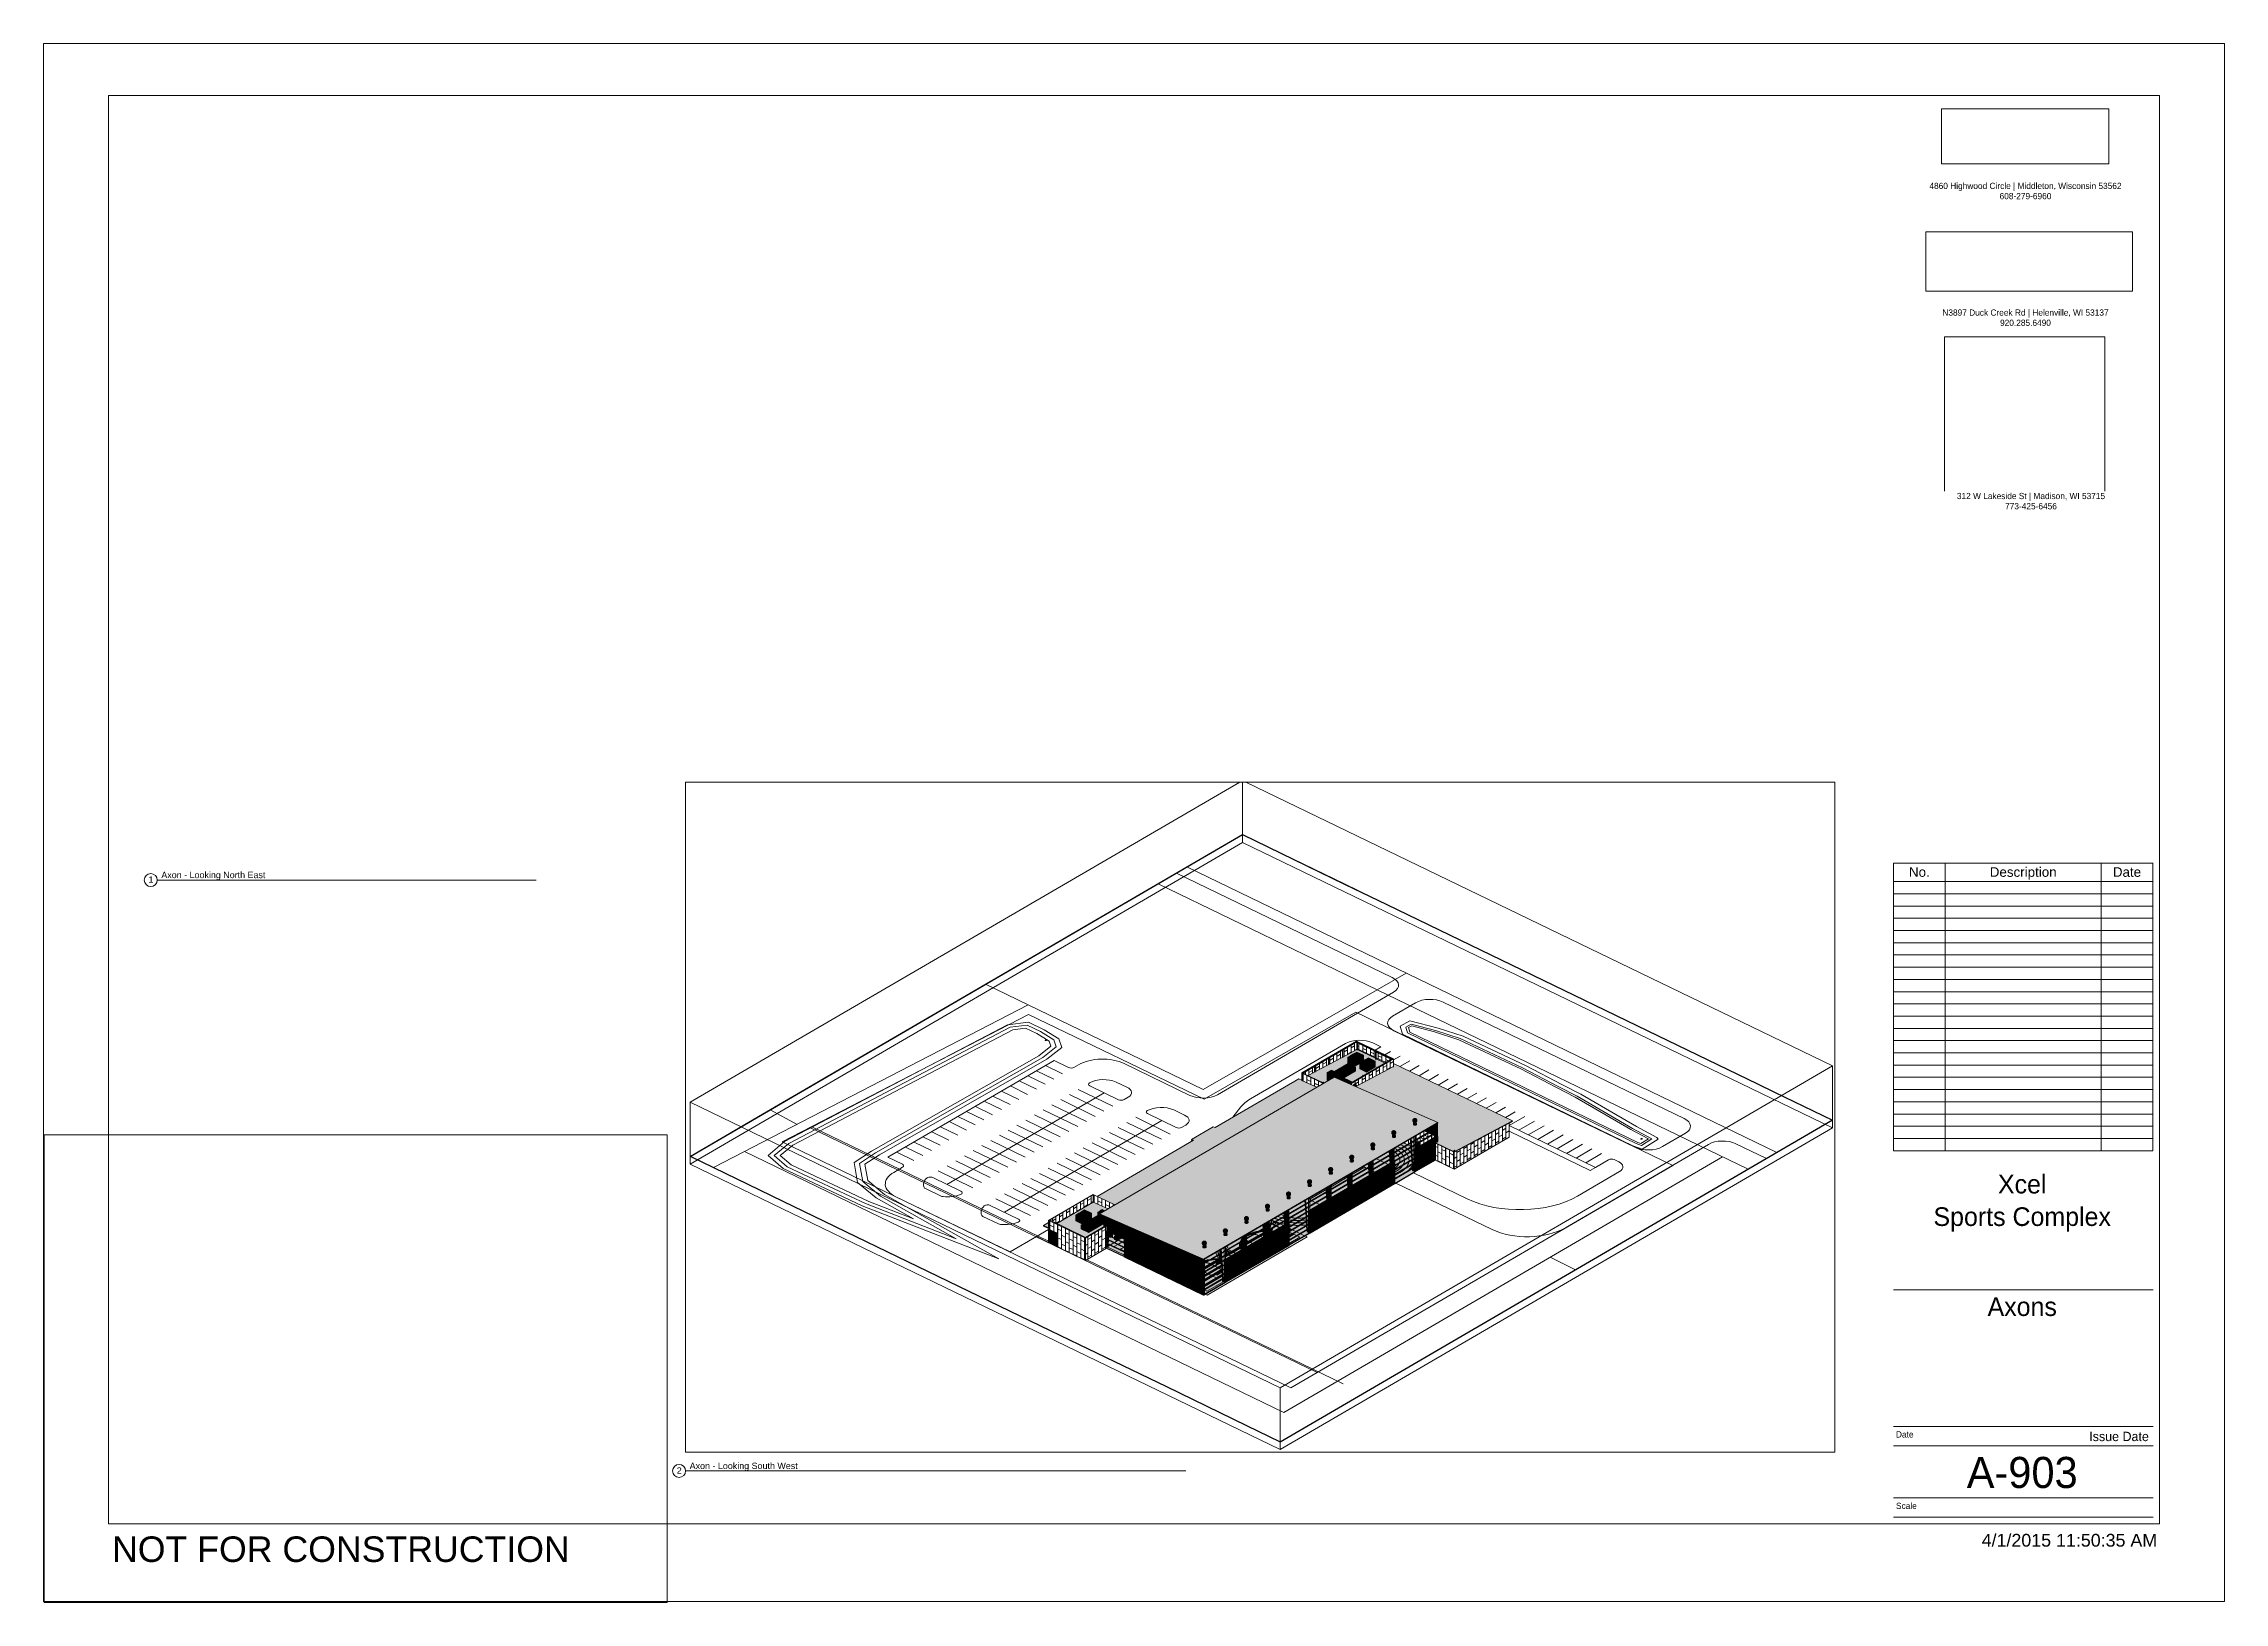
# Paper-space layout 'Layout1' of a CAD drawing. Header units: inches. Extents: x 0 to 42, y 0 to 30.
# The model-space entities are those that its viewports show. They can reach past a viewport. Long polylines and large blocks are cut down to what shows.
import ezdxf

# ---------------------------------------------------------------- set-up
doc = ezdxf.new("R2010")
doc.units = ezdxf.units.IN
doc.header["$MEASUREMENT"] = 0
for name, pattern in [('Center 1_4_', [0.53125, 0.25, -0.09375, 0.09375, -0.09375]), ('Dash 1_16_', [0.125, 0.0625, -0.0625]), ('Hidden', [0.28125, 0.1875, -0.09375]), ('IMPORT-CENTER2 _2_', [6.328125, 4.21875, -0.703125, 0.703125, -0.703125])]:
    doc.linetypes.add(name, pattern=pattern)
for name, color, linetype, lineweight in [('A-DETL', 90, 'Continuous', 9), ('A-DETL-THIN', 151, 'Continuous', 9), ('A-DOOR', 31, 'Continuous', 9), ('A-DOOR-FRAM', 31, 'Continuous', 9), ('A-FLOR-CLRS', 90, 'Dash 1_16_', 9), ('A-FLOR-OTLN', 90, 'Continuous', 9), ('A-GENM', 13, 'Continuous', 9), ('A-GLAZ-CURT', 52, 'Continuous', 9), ('A-GLAZ-CWMG', 51, 'Continuous', 9), ('A-PROP-SBCK', 71, 'Hidden', 15), ('A-ROOF', 132, 'Continuous', 9), ('A-WALL', 113, 'Continuous', 9), ('A-WALL-PATT', 111, 'Continuous', 9), ('BMP', 80, 'Continuous', 9), ('C-BLDG-PADS', 91, 'Continuous', 9), ('C-TOPO', 7, 'Continuous', 9), ('Conc', 7, 'Continuous', 9), ('EOP-EX', 125, 'Continuous', 9), ('EOP-PR', 4, 'Continuous', 9), ('G-ANNO-SCHD', 231, 'Continuous', 9), ('G-ANNO-SYMB', 111, 'Continuous', 9), ('G-ANNO-TTLB', 6, 'Continuous', 9), ('G-ANNO-TTLB-MEDM', 33, 'Continuous', 20), ('G-ANNO-TTLB-THIN', 151, 'Continuous', 9), ('G-IMPT', 8, 'Continuous', 9), ('L-SITE-WALL', 31, 'Continuous', 9), ('M-EQPM', 50, 'Continuous', 9), ('M-HVAC-DUCT', 70, 'Continuous', 9), ('PAINT', 190, 'Continuous', 9), ('PROP', 3, 'Center 1_4_', 9), ('Q-CASE', 31, 'Continuous', 9), ('Q-SPCQ', 91, 'Continuous', 9), ('S-BEAM', 12, 'Continuous', 9), ('S-COLS', 52, 'Continuous', 9)]:
    doc.layers.add(name, color=color, linetype=linetype, lineweight=lineweight)
doc.layers.add('G-ANNO-NPLT', color=191, linetype='Continuous', plot=False)
doc.styles.add('Arial', font='arial.ttf', dxfattribs={"height": 0.491766})
doc.styles.add('Arial_1', font='arial.ttf', dxfattribs={"height": 0.245883})
doc.styles.add('Arial_2', font='arial.ttf', dxfattribs={"height": 0.122942})
doc.styles.add('Arial_3', font='arial.ttf', dxfattribs={"height": 0.184412})
doc.styles.add('Century Gothic', font='GOTHIC.TTF', dxfattribs={"height": 0.119759})
doc.styles.add('Century Gothic_1', font='GOTHIC.TTF', dxfattribs={"height": 0.598797})
doc.styles.add('Century Gothic_2', font='GOTHIC.TTF', dxfattribs={"height": 0.359278})
doc.styles.add('Century Gothic_3', font='GOTHIC.TTF', dxfattribs={"height": 0.179639})
picture_1 = doc.add_image_def('image1.jpg', size_in_pixel=(232, 76))
picture_2 = doc.add_image_def('image2.jpg', size_in_pixel=(900, 259))
picture_3 = doc.add_image_def('image3.jpg', size_in_pixel=(939, 939))
pattern_1 = [(334.191, (-83684.75, -31007.44), (-142.65699, 232.56633), [39.411, -119.053]), (90, (-83684.75, -31007.44), (-142.658, 68.99), [81.576, -82]), (154.191, (-83649.27, -30943.02), (-142.65699, 232.56633), [39.411, -119.053]), (90, (-83649.27, -31024.6), (-142.658, 68.99), [81.576, -82]), (154.191, (-83649.27, -30942.81), (-142.65699, 232.56633), [39.411, -119.053]), (90, (-83649.27, -30942.81), (-142.658, 68.99), [81.576, -82]), (334.191, (-83684.75, -30844.08), (-142.65699, 232.56633), [39.411, -119.053]), (90, (-83684.75, -30925.65), (-142.658, 68.99), [81.576, -82]), (334.191, (-83649.09, -30984), (-142.65699, 232.56633), [39.411, -119.053]), (90, (-83649.09, -31024.9), (-142.658, 68.99), [40.894, -122.682]), (90, (-83613.6, -31042.06), (-142.658, 68.99), [40.894, -122.682]), (334.191, (-83649.09, -30902.22), (-142.65699, 232.56633), [39.411, -119.053]), (90, (-83649.09, -30983.8), (-142.658, 68.99), [81.576, -82]), (154.191, (-83613.6, -31000.95), (-142.65699, 232.56633), [39.411, -119.053]), (90, (-83613.6, -31000.95), (-142.658, 68.99), [81.576, -82]), (90, (-83649.09, -30902), (-142.658, 68.99), [40.682, -122.893]), (154.191, (-83613.6, -30919.17), (-142.65699, 232.56633), [39.411, -119.053]), (90, (-83613.6, -30919.17), (-142.658, 68.99), [40.682, -122.893]), (334.191, (-83613.42, -31041.94), (-142.65699, 232.56633), [39.411, -119.053]), (90, (-83613.42, -31041.94), (-142.658, 68.99), [81.576, -82]), (154.191, (-83577.94, -30977.52), (-142.65699, 232.56633), [39.411, -119.053]), (90, (-83577.94, -31059.1), (-142.658, 68.99), [81.576, -82]), (154.191, (-83577.94, -30977.3), (-142.65699, 232.56633), [39.411, -119.053]), (90, (-83577.94, -30977.3), (-142.658, 68.99), [81.576, -82]), (154.191, (-83577.94, -30895.73), (-142.65699, 232.56633), [39.411, -119.053]), (90, (-83613.42, -30960.15), (-142.658, 68.99), [81.576, -82]), (334.191, (-83577.76, -31018.5), (-142.65699, 232.56633), [39.411, -119.053]), (90, (-83577.76, -31059.4), (-142.658, 68.99), [40.894, -122.682]), (90, (-83542.28, -31076.55), (-142.658, 68.99), [40.894, -122.682]), (334.191, (-83577.76, -30936.71), (-142.65699, 232.56633), [39.411, -119.053]), (90, (-83577.76, -31018.29), (-142.658, 68.99), [81.576, -82]), (154.191, (-83542.28, -31035.45), (-142.65699, 232.56633), [39.411, -119.053]), (90, (-83542.28, -31035.45), (-142.658, 68.99), [81.576, -82]), (90, (-83577.76, -30936.5), (-142.658, 68.99), [40.682, -122.893]), (154.191, (-83542.28, -30953.66), (-142.65699, 232.56633), [39.411, -119.053]), (90, (-83542.28, -30953.66), (-142.658, 68.99), [40.682, -122.893])]
pattern_2 = [(30.218, (-86005.36, -32492.38), (-129.99077, 87.864), [37.413, -113.02]), (90, (-86005.36, -32492.38), (-129.991, -75.713), [81.576, -82]), (210.218, (-85973.03, -32391.98), (-129.99077, 87.864), [37.413, -113.02]), (90, (-85973.03, -32473.55), (-129.991, -75.713), [81.576, -82]), (210.218, (-85973.03, -32391.77), (-129.99077, 87.864), [37.413, -113.02]), (90, (-85973.03, -32391.77), (-129.991, -75.713), [81.576, -82]), (30.218, (-86005.36, -32329.02), (-129.99077, 87.864), [37.413, -113.02]), (90, (-86005.36, -32410.6), (-129.991, -75.713), [81.576, -82]), (30.218, (-85972.86, -32432.77), (-129.99077, 87.864), [37.413, -113.02]), (90, (-85972.86, -32473.67), (-129.991, -75.713), [40.894, -122.682]), (90, (-85940.53, -32454.84), (-129.991, -75.713), [40.894, -122.682]), (30.218, (-85972.86, -32350.99), (-129.99077, 87.864), [37.413, -113.02]), (90, (-85972.86, -32432.56), (-129.991, -75.713), [81.576, -82]), (210.218, (-85940.53, -32413.73), (-129.99077, 87.864), [37.413, -113.02]), (90, (-85940.53, -32413.73), (-129.991, -75.713), [81.576, -82]), (90, (-85972.86, -32350.77), (-129.991, -75.713), [40.682, -122.893]), (210.218, (-85940.53, -32331.94), (-129.99077, 87.864), [37.413, -113.02]), (90, (-85940.53, -32331.94), (-129.991, -75.713), [40.682, -122.893]), (30.218, (-85940.36, -32454.53), (-129.99077, 87.864), [37.413, -113.02]), (90, (-85940.36, -32454.53), (-129.991, -75.713), [81.576, -82]), (210.218, (-85908.03, -32354.12), (-129.99077, 87.864), [37.413, -113.02]), (90, (-85908.03, -32435.7), (-129.991, -75.713), [81.576, -82]), (210.218, (-85908.03, -32353.91), (-129.99077, 87.864), [37.413, -113.02]), (90, (-85908.03, -32353.91), (-129.991, -75.713), [81.576, -82]), (210.218, (-85908.03, -32272.33), (-129.99077, 87.864), [37.413, -113.02]), (90, (-85940.36, -32372.74), (-129.991, -75.713), [81.576, -82]), (30.218, (-85907.86, -32394.92), (-129.99077, 87.864), [37.413, -113.02]), (90, (-85907.86, -32435.81), (-129.991, -75.713), [40.894, -122.682]), (90, (-85875.54, -32416.98), (-129.991, -75.713), [40.894, -122.682]), (30.218, (-85907.86, -32313.13), (-129.99077, 87.864), [37.413, -113.02]), (90, (-85907.86, -32394.7), (-129.991, -75.713), [81.576, -82]), (210.218, (-85875.54, -32375.88), (-129.99077, 87.864), [37.413, -113.02]), (90, (-85875.54, -32375.88), (-129.991, -75.713), [81.576, -82]), (90, (-85907.86, -32312.92), (-129.991, -75.713), [40.682, -122.893]), (210.218, (-85875.54, -32294.09), (-129.99077, 87.864), [37.413, -113.02]), (90, (-85875.54, -32294.09), (-129.991, -75.713), [40.682, -122.893])]
pattern_3 = [(90, (-82963.067, -31677.34), (-5.388, -3.138), [])]
pattern_4 = [(334.191, (-82794.4, -31562.04), (-142.65699, 232.56633), [39.411, -119.053]), (90, (-82794.4, -31562.04), (-142.658, 68.99), [81.576, -82]), (154.191, (-82758.92, -31497.63), (-142.65699, 232.56633), [39.411, -119.053]), (90, (-82758.92, -31579.2), (-142.658, 68.99), [81.576, -82]), (154.191, (-82758.92, -31497.42), (-142.65699, 232.56633), [39.411, -119.053]), (90, (-82758.92, -31497.42), (-142.658, 68.99), [81.576, -82]), (334.191, (-82794.4, -31398.68), (-142.65699, 232.56633), [39.411, -119.053]), (90, (-82794.4, -31480.26), (-142.658, 68.99), [81.576, -82]), (334.191, (-82758.73, -31538.61), (-142.65699, 232.56633), [39.411, -119.053]), (90, (-82758.73, -31579.5), (-142.658, 68.99), [40.894, -122.682]), (90, (-82723.25, -31596.66), (-142.658, 68.99), [40.894, -122.682]), (334.191, (-82758.73, -31456.82), (-142.65699, 232.56633), [39.411, -119.053]), (90, (-82758.73, -31538.4), (-142.658, 68.99), [81.576, -82]), (154.191, (-82723.25, -31555.56), (-142.65699, 232.56633), [39.411, -119.053]), (90, (-82723.25, -31555.56), (-142.658, 68.99), [81.576, -82]), (90, (-82758.73, -31456.61), (-142.658, 68.99), [40.682, -122.893]), (154.191, (-82723.25, -31473.77), (-142.65699, 232.56633), [39.411, -119.053]), (90, (-82723.25, -31473.77), (-142.658, 68.99), [40.682, -122.893]), (334.191, (-82723.07, -31596.54), (-142.65699, 232.56633), [39.411, -119.053]), (90, (-82723.07, -31596.54), (-142.658, 68.99), [81.576, -82]), (154.191, (-82687.59, -31532.12), (-142.65699, 232.56633), [39.411, -119.053]), (90, (-82687.59, -31613.7), (-142.658, 68.99), [81.576, -82]), (154.191, (-82687.59, -31531.91), (-142.65699, 232.56633), [39.411, -119.053]), (90, (-82687.59, -31531.91), (-142.658, 68.99), [81.576, -82]), (154.191, (-82687.59, -31450.33), (-142.65699, 232.56633), [39.411, -119.053]), (90, (-82723.07, -31514.75), (-142.658, 68.99), [81.576, -82]), (334.191, (-82687.4, -31573.1), (-142.65699, 232.56633), [39.411, -119.053]), (90, (-82687.4, -31614), (-142.658, 68.99), [40.894, -122.682]), (90, (-82651.92, -31631.16), (-142.658, 68.99), [40.894, -122.682]), (334.191, (-82687.4, -31491.32), (-142.65699, 232.56633), [39.411, -119.053]), (90, (-82687.4, -31572.9), (-142.658, 68.99), [81.576, -82]), (154.191, (-82651.92, -31590.05), (-142.65699, 232.56633), [39.411, -119.053]), (90, (-82651.92, -31590.05), (-142.658, 68.99), [81.576, -82]), (90, (-82687.4, -31491.1), (-142.658, 68.99), [40.682, -122.893]), (154.191, (-82651.92, -31508.26), (-142.65699, 232.56633), [39.411, -119.053]), (90, (-82651.92, -31508.26), (-142.658, 68.99), [40.682, -122.893])]

# ---------------------------------------------------------------- blocks, each defined once
blk = doc.blocks.new('E1 30 x 42 Horizontal - E1 30x42 Horizontal-11829-Axons')
at = {"layer": 'G-ANNO-TTLB-MEDM'}
for p, q in [((1.24, 29.014), (1.24, 1.514)), ((40.74, 29.014), (1.24, 29.014)), ((40.74, 29.014), (40.74, 1.514)), ((40.615, 14.233), (35.615, 14.233)), ((35.615, 6.02), (40.615, 6.02)), ((1.24, 1.514), (40.74, 1.514)), ((40.615, 1.639), (35.615, 1.639))]:
    blk.add_line(p, q, dxfattribs=at)
at = {"layer": 'G-ANNO-TTLB-THIN'}
for p, q in [((-0.01, 30.014), (41.99, 30.014)), ((-0.01, 0.014), (-0.01, 30.014)), ((41.99, 0.014), (41.99, 30.014)), ((35.615, 3.389), (40.615, 3.389)), ((35.615, 3.014), (40.615, 3.014)), ((35.615, 2.014), (40.615, 2.014)), ((-0.01, 0.014), (41.99, 0.014))]:
    blk.add_line(p, q, dxfattribs=at)
at = {"layer": 'G-ANNO-TTLB', "insert": (1.307, 1.27), "char_height": 0.49177, "width": 10.47, "attachment_point": 1, "line_spacing_factor": 0.938532, "style": 'Arial'}
blk.add_mtext('NOT FOR CONSTRUCTION', dxfattribs=at)
at = {"layer": 'G-ANNO-TTLB'}
image = blk.add_image(picture_1, insert=(36.542, 27.7), size_in_units=(3.222, 1.056), dxfattribs=at)
image.dxf.flags = 7
image = blk.add_image(picture_2, insert=(36.241, 25.244), size_in_units=(3.98, 1.145), dxfattribs=at)
image.dxf.flags = 7
image = blk.add_image(picture_3, insert=(36.599, 21.275), size_in_units=(3.09, 3.09), dxfattribs=at)
image.dxf.flags = 7
at = {"layer": 'G-ANNO-TTLB', "line_spacing_factor": 0.984117, "style": 'Century Gothic', "bg_fill": 3, "box_fill_scale": 1.25, "bg_fill_color": 0, "bg_fill_transparency": 0}
for s, insert, char_height, width, attachment_point in [('4860 Highwood Circle | Middleton, Wisconsin 53562\\P608-279-6960', (38.159, 27.334), 0.11976, 4.914, 2), ('N3897 Duck Creek Rd | Helenville, WI 53137\\P920.285.6490', (38.159, 24.895), 0.11976, 4.1535, 2), ('312 W Lakeside St | Madison, WI 53715\\P773-425-6456', (38.265, 21.363), 0.11976, 3.666, 2), ('Date', (35.665, 3.294), 0.1198, 0.4725, 1), ('Scale', (35.665, 1.919), 0.1198, 0.5265, 1)]:
    blk.add_mtext(s, dxfattribs=dict(at, insert=insert, char_height=char_height, width=width, attachment_point=attachment_point))
blk = doc.blocks.new('Viewport - View Title-1830-Axons')
at = {"layer": 'G-ANNO-TTLB'}
for start, end in [(0, 180), (180, 360)]:
    blk.add_arc((-0.125, 0), 0.125, start, end, dxfattribs=at)
blk = doc.blocks.new('Family7 - Family7-772884-Axon - Looking South West')
at = {"layer": 'S-BEAM'}
for points in [[(-31173.22, -1185.157), (-31161.097, -1178.095), (-31163.656, -1176.98), (-31175.78, -1184.041)], [(-31174.407, -1185.7), (-31173.22, -1185.157), (-31175.78, -1184.041), (-31176.821, -1184.648), (-31176.283, -1184.882)], [(-31188.484, -1191.44), (-31177.288, -1186.315), (-31177.288, -1184.92), (-31187.417, -1190.819)]]:
    blk.add_hatch(color=256, dxfattribs=at).paths.add_polyline_path(points, flags=0)
for p, q in [((-31163.656, -1176.98), (-31161.097, -1178.095)), ((-31161.097, -1178.095), (-31173.22, -1185.157)), ((-31173.22, -1185.157), (-31175.78, -1184.041)), ((-31176.821, -1184.648), (-31176.364, -1184.847)), ((-31176.283, -1184.882), (-31174.407, -1185.7)), ((-31174.407, -1185.7), (-31173.22, -1185.157)), ((-31188.484, -1191.44), (-31177.288, -1186.315))]:
    blk.add_line(p, q, dxfattribs=at)
blk = doc.blocks.new('Family7 - Family7-V91-Axon - Looking South West')
at = {"layer": 'S-BEAM'}
for points in [[(-31368.208, -1298.726), (-31356.084, -1291.664), (-31358.643, -1290.549), (-31370.767, -1297.61)], [(-31369.394, -1299.269), (-31368.208, -1298.726), (-31370.767, -1297.61), (-31371.808, -1298.217)], [(-31383.471, -1305.01), (-31372.275, -1299.884), (-31372.275, -1298.489), (-31382.405, -1304.388)]]:
    blk.add_hatch(color=256, dxfattribs=at).paths.add_polyline_path(points, flags=0)
for p, q in [((-31358.643, -1290.549), (-31356.084, -1291.664)), ((-31356.084, -1291.664), (-31368.208, -1298.726)), ((-31368.208, -1298.726), (-31370.767, -1297.61)), ((-31371.808, -1298.217), (-31369.394, -1299.269)), ((-31369.394, -1299.269), (-31368.208, -1298.726)), ((-31383.471, -1305.01), (-31372.275, -1299.884))]:
    blk.add_line(p, q, dxfattribs=at)
blk = doc.blocks.new('HSS-Hollow Structural Section-Column - HSS6X6X1_4-556719-Axon - Looking South West')
at = {"layer": 'S-COLS'}
h = blk.add_hatch(color=256, dxfattribs=at)
h.paths.add_polyline_path([(-34535.291, -2163.25), (-34535.291, -2130.008), (-34539.037, -2128.196), (-34539.037, -2161.439)], flags=0)
h.paths.add_polyline_path([(-34535.291, -2122.184), (-34535.291, -2090.592), (-34539.037, -2088.781), (-34539.037, -2120.373), (-34536.437, -2121.63)], flags=0)
h.paths.add_polyline_path([(-34535.291, -2081.29), (-34535.331, -2062.749), (-34535.911, -2062.504), (-34535.952, -2061.332), (-34535.291, -2060.936), (-34535.291, -2050.97), (-34539.037, -2049.158), (-34539.037, -2079.479), (-34535.952, -2080.971)], flags=0)
h = blk.add_hatch(color=256, dxfattribs=at)
h.paths.add_polyline_path([(-34535.077, -2163.309), (-34534.633, -2163.234), (-34534.836, -2130.228), (-34535.291, -2130.008), (-34535.291, -2163.25)], flags=0)
h.paths.add_polyline_path([(-34534.633, -2122.503), (-34534.836, -2090.813), (-34535.291, -2090.592), (-34535.077, -2122.288), (-34534.701, -2122.47)], flags=0)
h.paths.add_polyline_path([(-34534.633, -2081.609), (-34534.836, -2062.958), (-34535.291, -2062.766), (-34535.077, -2081.394), (-34534.769, -2081.543)], flags=0)
h.paths.add_polyline_path([(-34535.291, -2060.936), (-34534.633, -2060.542), (-34534.836, -2051.19), (-34535.291, -2050.97), (-34535.291, -2059.46)], flags=0)
h = blk.add_hatch(color=256, dxfattribs=at)
h.paths.add_polyline_path([(-34534.633, -2163.234), (-34531.219, -2161.094), (-34531.219, -2131.977), (-34534.633, -2130.326), (-34534.633, -2161.539)], flags=0)
h.paths.add_polyline_path([(-34531.219, -2124.153), (-34531.428, -2092.46), (-34534.633, -2090.911), (-34534.633, -2122.503), (-34534.024, -2122.797)], flags=0)
h.paths.add_polyline_path([(-34531.219, -2083.26), (-34531.428, -2064.399), (-34534.633, -2063.044), (-34534.633, -2081.609), (-34531.225, -2083.257)], flags=0)
h.paths.add_polyline_path([(-34534.633, -2060.542), (-34532.271, -2058.899), (-34532.118, -2058.254), (-34532.389, -2052.373), (-34534.633, -2051.288), (-34534.633, -2059.374)], flags=0)
blk.add_hatch(color=256, dxfattribs=at).paths.add_polyline_path([(-34531.219, -2161.246), (-34531.109, -2161.094), (-34531.219, -2161.094)], flags=0)
for p, q in [((-34539.189, -2049.085), (-34539.189, -2079.572)), ((-34531.098, -2083.318), (-34531.098, -2064.539)), ((-34539.189, -2088.707), (-34539.189, -2120.466)), ((-34531.098, -2124.212), (-34531.098, -2092.62)), ((-34539.189, -2128.122), (-34539.189, -2161.256)), ((-34531.098, -2161.079), (-34531.098, -2132.036)), ((-34535.291, -2163.25), (-34539.037, -2161.439)), ((-34531.219, -2161.246), (-34534.633, -2163.234))]:
    blk.add_line(p, q, dxfattribs=at)
for points in [[(-34539.037, -2161.439, 0), (-34539.167, -2161.331, 0), (-34539.179, -2161.203, 0)], [(-34531.099, -2161.08, 0), (-34531.109, -2161.132, 0), (-34531.219, -2161.246, 0)], [(-34534.633, -2163.234, 0), (-34534.836, -2163.303, 0), (-34535.077, -2163.309, 0), (-34535.291, -2163.25, 0)]]:
    blk.add_polyline3d(points, dxfattribs=at)
blk = doc.blocks.new('W-Wide Flange - W21X166-773988-Axon - Looking South West')
at = {"layer": 'S-BEAM'}
h = blk.add_hatch(color=256, dxfattribs=at)
h.paths.add_polyline_path([(-34475.573, -2082.164), (-34475.573, -2079.85), (-34497.317, -2069.334), (-34497.317, -2072.97), (-34478.95, -2080.736)], flags=0)
h.paths.add_polyline_path([(-34501.489, -2071.205), (-34501.489, -2067.317), (-34524.065, -2056.399), (-34524.065, -2061.659), (-34506.342, -2069.153)], flags=0)
h.paths.add_polyline_path([(-34528.238, -2059.894), (-34528.238, -2054.381), (-34532.327, -2052.403), (-34532.084, -2058.268), (-34529.469, -2059.374)], flags=0)
h = blk.add_hatch(color=256, dxfattribs=at)
h.paths.add_polyline_path([(-34475.573, -2083.522), (-34475.573, -2082.164), (-34497.317, -2073.186), (-34497.317, -2074.328), (-34477.658, -2082.641)], flags=0)
h.paths.add_polyline_path([(-34501.489, -2072.563), (-34501.489, -2071.205), (-34524.065, -2061.881), (-34524.065, -2063.017), (-34507.231, -2070.135)], flags=0)
h.paths.add_polyline_path([(-34528.238, -2061.252), (-34528.238, -2059.894), (-34532.131, -2058.464), (-34532.529, -2059.256), (-34532.529, -2059.438), (-34530.086, -2060.471)], flags=0)
h = blk.add_hatch(color=256, dxfattribs=at)
h.paths.add_polyline_path([(-34475.573, -2086.864), (-34475.573, -2083.522), (-34497.317, -2074.328), (-34497.317, -2077.669), (-34480.982, -2084.577)], flags=0)
h.paths.add_polyline_path([(-34501.489, -2075.905), (-34501.489, -2072.563), (-34524.065, -2063.017), (-34523.887, -2066.434), (-34502.682, -2075.401)], flags=0)
h.paths.add_polyline_path([(-34528.238, -2064.594), (-34528.238, -2061.252), (-34532.864, -2059.483), (-34535.952, -2061.332), (-34531.003, -2063.425)], flags=0)
h = blk.add_hatch(color=256, dxfattribs=at)
h.paths.add_polyline_path([(-34475.573, -2088.019), (-34475.573, -2086.864), (-34497.317, -2077.669), (-34497.207, -2078.87), (-34488.253, -2082.656)], flags=0)
h.paths.add_polyline_path([(-34501.489, -2077.059), (-34501.489, -2075.905), (-34524.065, -2066.434), (-34524.065, -2067.513), (-34507.231, -2074.631)], flags=0)
h.paths.add_polyline_path([(-34528.238, -2065.748), (-34528.238, -2064.594), (-34535.952, -2061.332), (-34535.911, -2062.504), (-34535.331, -2062.749)], flags=0)
for p, q in [((-34532.118, -2058.254), (-34532.327, -2052.403)), ((-34535.952, -2061.332), (-34532.68, -2059.374)), ((-34535.911, -2062.504), (-34535.952, -2061.332)), ((-34535.952, -2061.332), (-34528.238, -2064.594)), ((-34535.911, -2062.504), (-34528.238, -2065.748)), ((-34524.065, -2066.359), (-34501.489, -2075.905)), ((-34524.065, -2067.513), (-34501.489, -2077.059)), ((-34497.317, -2077.669), (-34475.573, -2086.864)), ((-34497.317, -2078.824), (-34475.573, -2088.019))]:
    blk.add_line(p, q, dxfattribs=at)
blk.add_polyline3d([(-34532.68, -2059.374, 0), (-34532.529, -2059.256, 0), (-34532.389, -2059.094, 0), (-34532.271, -2058.899, 0), (-34532.183, -2058.684, 0), (-34532.131, -2058.464, 0), (-34532.118, -2058.254, 0)], dxfattribs=at)
blk = doc.blocks.new('Girt_C - 8_D-841280-Axon - Looking South West')
at = {"layer": 'S-BEAM'}
h = blk.add_hatch(color=256, dxfattribs=at)
h.paths.add_polyline_path([(-34475.573, -2156.588), (-34475.573, -2151.113), (-34497.317, -2140.598), (-34497.236, -2146.112)], flags=0)
h.paths.add_polyline_path([(-34501.489, -2144.055), (-34501.489, -2138.58), (-34524.065, -2127.662), (-34523.855, -2133.238), (-34507.231, -2141.278)], flags=0)
h.paths.add_polyline_path([(-34528.238, -2131.119), (-34528.238, -2125.644), (-34543.204, -2118.406), (-34548.339, -2121.398), (-34530.453, -2130.048)], flags=0)
h = blk.add_hatch(color=256, dxfattribs=at)
h.paths.add_polyline_path([(-34475.573, -2156.882), (-34475.573, -2156.588), (-34497.317, -2146.214), (-34497.233, -2146.407)], flags=0)
h.paths.add_polyline_path([(-34501.489, -2144.348), (-34501.489, -2144.055), (-34524.065, -2133.278), (-34523.981, -2133.471), (-34507.231, -2141.571)], flags=0)
h.paths.add_polyline_path([(-34528.238, -2131.412), (-34528.238, -2131.119), (-34548.429, -2121.496), (-34548.466, -2121.63), (-34530.44, -2130.347)], flags=0)
h = blk.add_hatch(color=256, dxfattribs=at)
h.paths.add_polyline_path([(-34475.573, -2158.888), (-34475.573, -2156.882), (-34497.317, -2146.366), (-34497.317, -2148.372)], flags=0)
h.paths.add_polyline_path([(-34501.489, -2146.354), (-34501.489, -2144.348), (-34524.065, -2133.43), (-34524.065, -2135.437), (-34501.991, -2146.112)], flags=0)
h.paths.add_polyline_path([(-34528.238, -2133.419), (-34528.238, -2131.412), (-34548.466, -2121.63), (-34548.466, -2123.636)], flags=0)
h = blk.add_hatch(color=256, dxfattribs=at)
h.paths.add_polyline_path([(-34475.573, -2151.113), (-34475.573, -2151.065), (-34485.915, -2146.112)], flags=0)
h.paths.add_polyline_path([(-34501.489, -2138.58), (-34501.489, -2138.531), (-34507.231, -2135.803)], flags=0)
h.paths.add_polyline_path([(-34528.238, -2125.644), (-34528.238, -2125.595), (-34530.953, -2124.331)], flags=0)
for p, q in [((-34548.339, -2121.398), (-34543.204, -2118.406)), ((-34543.204, -2118.406), (-34543.114, -2118.401)), ((-34528.238, -2125.595), (-34543.122, -2118.396)), ((-34548.466, -2123.636), (-34548.466, -2121.63)), ((-34548.466, -2123.636), (-34528.238, -2133.419)), ((-34501.489, -2138.53), (-34524.065, -2127.612)), ((-34523.981, -2135.477), (-34501.489, -2146.354)), ((-34475.573, -2151.064), (-34497.317, -2140.548)), ((-34497.233, -2148.413), (-34475.573, -2158.888))]:
    blk.add_line(p, q, dxfattribs=at)
blk.add_polyline3d([(-34548.466, -2121.63, 0), (-34548.429, -2121.496, 0), (-34548.339, -2121.398, 0)], dxfattribs=at)
blk = doc.blocks.new('Girt_C - 8_D-V92-Axon - Looking South West')
at = {"layer": 'S-BEAM'}
h = blk.add_hatch(color=256, dxfattribs=at)
h.paths.add_polyline_path([(-34475.573, -2114.906), (-34475.573, -2110.219), (-34497.317, -2099.704), (-34497.233, -2104.43), (-34494.811, -2105.602)], flags=0)
h.paths.add_polyline_path([(-34501.489, -2102.372), (-34501.489, -2097.686), (-34524.065, -2086.768), (-34524.065, -2091.454), (-34507.231, -2099.595)], flags=0)
h.paths.add_polyline_path([(-34528.238, -2089.436), (-34528.238, -2084.75), (-34543.204, -2077.512), (-34547.6, -2080.073), (-34531.003, -2088.099)], flags=0)
h = blk.add_hatch(color=256, dxfattribs=at)
h.paths.add_polyline_path([(-34475.573, -2110.219), (-34475.573, -2110.171), (-34487.543, -2104.43)], flags=0)
h.paths.add_polyline_path([(-34501.489, -2097.686), (-34501.489, -2097.637), (-34507.231, -2094.909)], flags=0)
h.paths.add_polyline_path([(-34528.238, -2084.75), (-34528.238, -2084.701), (-34531.003, -2083.413)], flags=0)
for p, q in [((-34547.6, -2080.073), (-34543.204, -2077.512)), ((-34543.204, -2077.512), (-34543.114, -2077.507)), ((-34528.238, -2084.701), (-34543.122, -2077.503)), ((-34501.489, -2097.636), (-34524.065, -2086.719)), ((-34475.573, -2110.17), (-34497.317, -2099.654))]:
    blk.add_line(p, q, dxfattribs=at)
blk = doc.blocks.new('Casework 1 - Casework 1-456223-Axon - Looking South West')
at = {"layer": 'Q-CASE'}
h = blk.add_hatch(color=256, dxfattribs=at)
h.paths.add_polyline_path([(-33927.526, -2111.448), (-33914.699, -2103.977), (-33932.439, -2095.398), (-33945.266, -2102.869), (-33942.038, -2104.43)], flags=0)
h.paths.add_polyline_path([(-33980.746, -2085.711), (-33967.919, -2078.24), (-33996.923, -2064.213), (-33997.765, -2077.48), (-33983.251, -2084.499)], flags=0)
h = blk.add_hatch(color=256, dxfattribs=at)
h.paths.add_polyline_path([(-33980.746, -2116.223), (-33980.746, -2107.714), (-33999.12, -2098.828), (-33999.644, -2107.083), (-33989.742, -2111.872)], flags=0)
h.paths.add_polyline_path([(-33980.746, -2102.054), (-33980.746, -2085.711), (-33997.765, -2077.48), (-33998.771, -2093.337), (-33989.742, -2097.704)], flags=0)
h = blk.add_hatch(color=256, dxfattribs=at)
h.paths.add_polyline_path([(-33980.746, -2116.223), (-33972.764, -2111.574), (-33980.746, -2107.714), (-33980.746, -2109.816)], flags=0)
h.paths.add_polyline_path([(-33967.455, -2108.482), (-33964.581, -2106.808), (-33964.581, -2079.854), (-33967.919, -2078.24), (-33980.746, -2085.711), (-33980.746, -2102.054), (-33975.833, -2104.43)], flags=0)
h = blk.add_hatch(color=256, dxfattribs=at)
h.paths.add_polyline_path([(-33927.526, -2141.96), (-33927.526, -2133.451), (-33945.266, -2124.872), (-33945.266, -2133.381), (-33937.026, -2137.366)], flags=0)
h.paths.add_polyline_path([(-33927.526, -2127.792), (-33927.526, -2111.448), (-33945.266, -2102.869), (-33945.266, -2119.213), (-33941.864, -2120.858)], flags=0)
h = blk.add_hatch(color=256, dxfattribs=at)
h.paths.add_polyline_path([(-33927.526, -2141.96), (-33919.545, -2137.311), (-33927.526, -2133.451)], flags=0)
h.paths.add_polyline_path([(-33914.236, -2134.219), (-33886.078, -2117.819), (-33914.699, -2103.977), (-33927.526, -2111.448), (-33927.526, -2127.792), (-33916.798, -2132.98)], flags=0)
for p, q in [((-33997.765, -2077.48), (-33980.746, -2085.711)), ((-33980.746, -2085.711), (-33967.919, -2078.24)), ((-33964.581, -2106.808), (-33964.581, -2079.854)), ((-33980.746, -2102.1), (-33980.746, -2085.711)), ((-33932.439, -2095.398), (-33945.266, -2102.869)), ((-33945.266, -2102.869), (-33927.526, -2111.448)), ((-33945.266, -2119.259), (-33945.266, -2102.869)), ((-33927.526, -2111.448), (-33914.699, -2103.977)), ((-33980.746, -2116.223), (-33999.644, -2107.083)), ((-33964.581, -2106.808), (-33967.499, -2108.507)), ((-33980.746, -2116.223), (-33980.746, -2107.701)), ((-33972.752, -2111.567), (-33980.746, -2116.223)), ((-33927.526, -2127.838), (-33927.526, -2111.448)), ((-33886.078, -2117.819), (-33914.279, -2134.244)), ((-33945.266, -2133.381), (-33945.266, -2124.857)), ((-33927.526, -2141.96), (-33945.266, -2133.381)), ((-33927.526, -2141.96), (-33927.526, -2133.435)), ((-33919.529, -2137.302), (-33927.526, -2141.96))]:
    blk.add_line(p, q, dxfattribs=at)
blk = doc.blocks.new('Girt_Z - 8_D-790721-Axon - Looking South West')
at = {"layer": 'S-BEAM'}
h = blk.add_hatch(color=256, dxfattribs=at)
h.paths.add_polyline_path([(-33852.801, -2204.869), (-33852.801, -2204.823), (-33888.111, -2187.793)], flags=0)
h.paths.add_polyline_path([(-34013.546, -2127.132), (-34013.543, -2127.087), (-34015.268, -2126.299)], flags=0)
h = blk.add_hatch(color=256, dxfattribs=at)
h.paths.add_polyline_path([(-33852.801, -2207.585), (-33852.801, -2204.869), (-34010.136, -2128.781), (-34012.684, -2130.265), (-33893.727, -2187.793)], flags=0)
h.paths.add_polyline_path([(-34013.714, -2129.767), (-34013.546, -2127.132), (-34015.268, -2126.299), (-34015.056, -2129.117)], flags=0)
for points in [[(-33852.801, -2208.407), (-33852.801, -2207.585), (-34015.268, -2129.015), (-34015.093, -2129.921), (-33895.425, -2187.793)], [(-33852.801, -2210.413), (-33852.801, -2208.407), (-34015.268, -2129.836), (-34015.268, -2131.842), (-33899.574, -2187.793)], [(-33852.801, -2210.483), (-33852.801, -2210.413), (-33899.719, -2187.793)]]:
    blk.add_hatch(color=256, dxfattribs=at).paths.add_polyline_path(points, flags=0)
for p, q in [((-34013.543, -2127.084), (-34015.268, -2126.25)), ((-34015.268, -2129.015), (-33852.801, -2207.585)), ((-33852.801, -2204.82), (-34010.265, -2128.669)), ((-34015.093, -2129.921), (-33852.801, -2208.407)), ((-34015.356, -2131.873), (-33852.801, -2210.486))]:
    blk.add_line(p, q, dxfattribs=at)
blk = doc.blocks.new('Girt_Z - 8_D-757208-Axon - Looking South West')
at = {"layer": 'S-BEAM'}
h = blk.add_hatch(color=256, dxfattribs=at)
h.paths.add_polyline_path([(-33108.001, -2554.611), (-33107.862, -2554.531), (-33108.001, -2552.406), (-33108.287, -2551.992), (-32921.942, -2443.456), (-32924.964, -2441.994), (-33113.637, -2551.886), (-33108.287, -2554.473)], flags=0)
h.paths.add_polyline_path([(-32331.809, -2099.737), (-32141.993, -1989.18), (-32145.016, -1987.718), (-32331.809, -2096.515)], flags=0)
h.paths.add_polyline_path([(-31355.62, -1531.162), (-31167.057, -1421.334), (-31170.08, -1419.872), (-31355.62, -1527.939)], flags=0)
h = blk.add_hatch(color=256, dxfattribs=at)
h.paths.add_polyline_path([(-33107.862, -2552.606), (-32921.606, -2444.122), (-32921.606, -2443.26), (-33108.287, -2551.992)], flags=0)
h.paths.add_polyline_path([(-32331.809, -2100.598), (-32141.657, -1989.845), (-32141.657, -1988.984), (-32331.809, -2099.737)], flags=0)
h.paths.add_polyline_path([(-31355.62, -1532.023), (-31166.721, -1422), (-31166.721, -1421.139), (-31355.62, -1531.162)], flags=0)
h = blk.add_hatch(color=256, dxfattribs=at)
h.paths.add_polyline_path([(-33107.862, -2554.612), (-32921.606, -2446.128), (-32921.606, -2444.122), (-33107.862, -2552.606)], flags=0)
h.paths.add_polyline_path([(-32331.809, -2102.605), (-32141.657, -1991.852), (-32141.657, -1989.845), (-32331.809, -2100.598)], flags=0)
h.paths.add_polyline_path([(-31355.62, -1534.029), (-31166.721, -1424.006), (-31166.721, -1422), (-31355.62, -1532.023)], flags=0)
for points in [[(-33113.695, -2553.98), (-33111.791, -2552.871), (-33113.695, -2552.014)], [(-33108.001, -2554.704), (-33108.001, -2554.611), (-33113.637, -2551.978)], [(-33113.299, -2554.552), (-33111.038, -2553.235), (-33111.791, -2552.871), (-33113.637, -2554.063)]]:
    blk.add_hatch(color=256, dxfattribs=at).paths.add_polyline_path(points, flags=0)
for p, q in [((-31169.94, -1419.733), (-31272.055, -1479.209)), ((-31355.62, -1531.162), (-31166.721, -1421.139)), ((-31355.62, -1532.023), (-31166.913, -1422.112)), ((-31355.62, -1534.099), (-31166.633, -1424.024)), ((-31272.072, -1479.219), (-31355.62, -1527.881)), ((-32144.875, -1987.578), (-32331.809, -2096.457)), ((-32331.809, -2099.737), (-32141.657, -1988.984)), ((-32331.809, -2100.598), (-32141.849, -1989.957)), ((-32331.809, -2102.674), (-32141.569, -1991.869)), ((-32924.824, -2441.855), (-33113.732, -2551.883)), ((-33108.287, -2551.992), (-32921.606, -2443.26)), ((-33107.862, -2552.606), (-32921.798, -2444.233)), ((-33107.907, -2554.707), (-32921.517, -2446.146)), ((-33108.001, -2554.611), (-33113.637, -2551.886)), ((-33113.776, -2551.978), (-33113.776, -2553.984)), ((-33113.695, -2553.98), (-33113.695, -2552.014)), ((-33113.637, -2551.978), (-33108.001, -2554.704)), ((-33108.287, -2551.992), (-33108.339, -2552.038)), ((-33108.339, -2552.038), (-33107.943, -2552.61)), ((-33107.862, -2552.606), (-33108.287, -2551.992)), ((-33113.695, -2553.98), (-33111.791, -2552.871)), ((-33107.943, -2552.61), (-33107.943, -2554.576)), ((-33107.862, -2554.612), (-33107.862, -2552.606)), ((-33113.351, -2554.598), (-33111.024, -2553.242)), ((-33113.299, -2554.552), (-33111.038, -2553.235)), ((-33113.776, -2553.984), (-33113.351, -2554.598)), ((-33113.299, -2554.552), (-33113.695, -2553.98)), ((-33113.351, -2554.598), (-33113.299, -2554.552))]:
    blk.add_line(p, q, dxfattribs=at)
for points in [[(-33113.637, -2551.886, 0), (-33113.706, -2551.873, 0), (-33113.757, -2551.907, 0), (-33113.776, -2551.978, 0)], [(-33113.695, -2552.014, 0), (-33113.686, -2551.986, 0), (-33113.665, -2551.973, 0), (-33113.637, -2551.978, 0)], [(-33107.943, -2554.576, 0), (-33107.952, -2554.604, 0), (-33107.973, -2554.617, 0), (-33108.001, -2554.611, 0)], [(-33108.001, -2554.704, 0), (-33107.932, -2554.716, 0), (-33107.881, -2554.683, 0), (-33107.862, -2554.612, 0)]]:
    blk.add_polyline3d(points, dxfattribs=at)
blk = doc.blocks.new('Girt_Z - 8_D-757170-Axon - Looking South West')
at = {"layer": 'S-BEAM'}
h = blk.add_hatch(color=256, dxfattribs=at)
h.paths.add_polyline_path([(-33108.001, -2595.505), (-33107.862, -2595.424), (-33108.001, -2593.299), (-33108.287, -2592.886), (-32921.942, -2484.35), (-32924.964, -2482.888), (-33113.637, -2592.78), (-33108.287, -2595.367)], flags=0)
h.paths.add_polyline_path([(-32331.809, -2140.631), (-32141.993, -2030.074), (-32145.016, -2028.612), (-32331.809, -2137.409)], flags=0)
h.paths.add_polyline_path([(-31355.62, -1572.056), (-31167.057, -1462.228), (-31170.08, -1460.766), (-31355.62, -1568.833)], flags=0)
h = blk.add_hatch(color=256, dxfattribs=at)
h.paths.add_polyline_path([(-33107.862, -2593.5), (-32921.606, -2485.016), (-32921.606, -2484.154), (-33108.287, -2592.886)], flags=0)
h.paths.add_polyline_path([(-32331.809, -2141.492), (-32141.657, -2030.739), (-32141.657, -2029.878), (-32331.809, -2140.631)], flags=0)
h.paths.add_polyline_path([(-31355.62, -1572.917), (-31166.721, -1462.894), (-31166.721, -1462.032), (-31355.62, -1572.056)], flags=0)
h = blk.add_hatch(color=256, dxfattribs=at)
h.paths.add_polyline_path([(-33107.862, -2595.506), (-32921.606, -2487.022), (-32921.606, -2485.016), (-33107.862, -2593.5)], flags=0)
h.paths.add_polyline_path([(-32331.809, -2143.499), (-32141.657, -2032.746), (-32141.657, -2030.739), (-32331.809, -2141.492)], flags=0)
h.paths.add_polyline_path([(-31355.62, -1574.923), (-31166.721, -1464.9), (-31166.721, -1462.894), (-31355.62, -1572.917)], flags=0)
for points in [[(-33113.695, -2594.874), (-33111.791, -2593.765), (-33113.695, -2592.908)], [(-33108.001, -2595.598), (-33108.001, -2595.505), (-33113.637, -2592.872)], [(-33113.299, -2595.446), (-33111.038, -2594.129), (-33111.791, -2593.765), (-33113.637, -2594.957)]]:
    blk.add_hatch(color=256, dxfattribs=at).paths.add_polyline_path(points, flags=0)
for p, q in [((-31169.94, -1460.627), (-31355.62, -1568.775)), ((-31355.62, -1572.056), (-31166.721, -1462.032)), ((-31355.62, -1572.917), (-31166.913, -1463.005)), ((-31355.62, -1574.992), (-31166.633, -1464.918)), ((-32144.875, -2028.472), (-32331.809, -2137.351)), ((-32331.809, -2140.631), (-32141.657, -2029.878)), ((-32331.809, -2141.492), (-32141.849, -2030.851)), ((-32331.809, -2143.568), (-32141.569, -2032.763)), ((-32924.824, -2482.749), (-33113.732, -2592.776)), ((-33108.287, -2592.886), (-32921.606, -2484.154)), ((-33107.862, -2593.5), (-32921.798, -2485.127)), ((-33107.907, -2595.601), (-32921.517, -2487.04)), ((-33108.001, -2595.505), (-33113.637, -2592.78)), ((-33113.776, -2592.871), (-33113.776, -2594.878)), ((-33113.695, -2594.874), (-33113.695, -2592.908)), ((-33113.637, -2592.872), (-33108.001, -2595.598)), ((-33108.287, -2592.886), (-33108.339, -2592.932)), ((-33108.339, -2592.932), (-33107.943, -2593.504)), ((-33107.862, -2593.5), (-33108.287, -2592.886)), ((-33113.695, -2594.874), (-33111.791, -2593.765)), ((-33107.943, -2593.504), (-33107.943, -2595.47)), ((-33107.862, -2595.506), (-33107.862, -2593.5)), ((-33113.351, -2595.492), (-33111.024, -2594.136)), ((-33113.299, -2595.446), (-33111.038, -2594.129)), ((-33113.776, -2594.878), (-33113.351, -2595.492)), ((-33113.299, -2595.446), (-33113.695, -2594.874)), ((-33113.351, -2595.492), (-33113.299, -2595.446))]:
    blk.add_line(p, q, dxfattribs=at)
for points in [[(-33113.637, -2592.78, 0), (-33113.706, -2592.767, 0), (-33113.757, -2592.801, 0), (-33113.776, -2592.871, 0)], [(-33113.695, -2592.908, 0), (-33113.686, -2592.88, 0), (-33113.665, -2592.867, 0), (-33113.637, -2592.872, 0)], [(-33107.943, -2595.47, 0), (-33107.952, -2595.498, 0), (-33107.973, -2595.51, 0), (-33108.001, -2595.505, 0)], [(-33108.001, -2595.598, 0), (-33107.932, -2595.61, 0), (-33107.881, -2595.576, 0), (-33107.862, -2595.506, 0)]]:
    blk.add_polyline3d(points, dxfattribs=at)
blk = doc.blocks.new('Girt_Z - 8_D-790722-Axon - Looking South West')
at = {"layer": 'S-BEAM'}
for points in [[(-33852.801, -2248.479), (-33852.801, -2245.763), (-34012.654, -2168.457), (-34015.056, -2170.011), (-33892.099, -2229.474)], [(-33852.801, -2249.3), (-33852.801, -2248.479), (-34015.268, -2169.909), (-34015.093, -2170.814), (-33893.797, -2229.474)], [(-33852.801, -2251.307), (-33852.801, -2249.3), (-34015.268, -2170.73), (-34015.268, -2172.736), (-33853.338, -2251.047)], [(-33852.801, -2245.763), (-33852.801, -2245.717), (-33886.483, -2229.474)], [(-33852.801, -2251.377), (-33852.801, -2251.307), (-33853.338, -2251.117)]]:
    blk.add_hatch(color=256, dxfattribs=at).paths.add_polyline_path(points, flags=0)
for p, q in [((-33852.801, -2245.714), (-34012.65, -2168.41)), ((-34015.268, -2169.909), (-33852.801, -2248.479)), ((-34015.093, -2170.814), (-33852.801, -2249.3)), ((-34015.356, -2172.767), (-33852.801, -2251.38))]:
    blk.add_line(p, q, dxfattribs=at)
blk = doc.blocks.new('Girt_Z - 8_D-790496-Axon - Looking South West')
at = {"layer": 'S-BEAM'}
h = blk.add_hatch(color=256, dxfattribs=at)
h.paths.add_polyline_path([(-33108.001, -2513.717), (-33107.862, -2513.637), (-33108.001, -2511.512), (-33108.287, -2511.098), (-32921.942, -2402.562), (-32924.964, -2401.1), (-33113.637, -2510.992), (-33108.287, -2513.579)], flags=0)
h.paths.add_polyline_path([(-32331.809, -2058.843), (-32141.993, -1948.286), (-32145.016, -1946.824), (-32331.809, -2055.621)], flags=0)
h.paths.add_polyline_path([(-31355.62, -1490.268), (-31167.057, -1380.44), (-31170.08, -1378.979), (-31355.62, -1487.046)], flags=0)
h = blk.add_hatch(color=256, dxfattribs=at)
h.paths.add_polyline_path([(-33107.862, -2511.712), (-32921.606, -2403.228), (-32921.606, -2402.367), (-33108.287, -2511.098)], flags=0)
h.paths.add_polyline_path([(-32331.809, -2059.705), (-32141.657, -1948.952), (-32141.657, -1948.09), (-32331.809, -2058.843)], flags=0)
h.paths.add_polyline_path([(-31355.62, -1491.129), (-31166.721, -1381.106), (-31166.721, -1380.245), (-31355.62, -1490.268)], flags=0)
h = blk.add_hatch(color=256, dxfattribs=at)
h.paths.add_polyline_path([(-33107.862, -2513.718), (-32921.606, -2405.234), (-32921.606, -2403.228), (-33107.862, -2511.712)], flags=0)
h.paths.add_polyline_path([(-32331.809, -2061.711), (-32141.657, -1950.958), (-32141.657, -1948.952), (-32331.809, -2059.705)], flags=0)
h.paths.add_polyline_path([(-31355.62, -1493.135), (-31166.721, -1383.112), (-31166.721, -1381.106), (-31355.62, -1491.129)], flags=0)
for points in [[(-33113.695, -2513.086), (-33111.791, -2511.977), (-33113.695, -2511.12)], [(-33108.001, -2513.81), (-33108.001, -2513.717), (-33113.637, -2511.084)], [(-33113.299, -2513.658), (-33111.038, -2512.341), (-33111.791, -2511.977), (-33113.637, -2513.169)]]:
    blk.add_hatch(color=256, dxfattribs=at).paths.add_polyline_path(points, flags=0)
for p, q in [((-31169.94, -1378.839), (-31355.62, -1486.987)), ((-31355.62, -1490.268), (-31166.721, -1380.245)), ((-31355.62, -1491.129), (-31166.913, -1381.218)), ((-31355.62, -1493.205), (-31166.633, -1383.13)), ((-32144.875, -1946.684), (-32331.809, -2055.563)), ((-32331.809, -2058.843), (-32141.657, -1948.09)), ((-32331.809, -2059.705), (-32141.849, -1949.063)), ((-32331.809, -2061.78), (-32141.569, -1950.976)), ((-32924.824, -2400.961), (-33113.732, -2510.989)), ((-33108.287, -2511.098), (-32921.606, -2402.367)), ((-33107.862, -2511.712), (-32921.798, -2403.34)), ((-33107.907, -2513.813), (-32921.517, -2405.252)), ((-33108.001, -2513.717), (-33113.637, -2510.992)), ((-33113.776, -2511.084), (-33113.776, -2513.09)), ((-33113.695, -2513.086), (-33113.695, -2511.12)), ((-33113.637, -2511.084), (-33108.001, -2513.81)), ((-33108.287, -2511.098), (-33108.339, -2511.144)), ((-33108.339, -2511.144), (-33107.943, -2511.716)), ((-33107.862, -2511.712), (-33108.287, -2511.098)), ((-33113.695, -2513.086), (-33111.791, -2511.977)), ((-33107.943, -2511.716), (-33107.943, -2513.683)), ((-33107.862, -2513.718), (-33107.862, -2511.712)), ((-33113.351, -2513.704), (-33111.024, -2512.348)), ((-33113.299, -2513.658), (-33111.038, -2512.341)), ((-33113.776, -2513.09), (-33113.351, -2513.704)), ((-33113.299, -2513.658), (-33113.695, -2513.086)), ((-33113.351, -2513.704), (-33113.299, -2513.658))]:
    blk.add_line(p, q, dxfattribs=at)
for points in [[(-33113.637, -2510.992, 0), (-33113.706, -2510.98, 0), (-33113.757, -2511.013, 0), (-33113.776, -2511.084, 0)], [(-33113.695, -2511.12, 0), (-33113.686, -2511.092, 0), (-33113.665, -2511.079, 0), (-33113.637, -2511.084, 0)], [(-33107.943, -2513.683, 0), (-33107.952, -2513.71, 0), (-33107.973, -2513.723, 0), (-33108.001, -2513.717, 0)], [(-33108.001, -2513.81, 0), (-33107.932, -2513.822, 0), (-33107.881, -2513.789, 0), (-33107.862, -2513.718, 0)]]:
    blk.add_polyline3d(points, dxfattribs=at)
blk = doc.blocks.new('Girt_Z - 8_D-V93-Axon - Looking South West')
at = {"layer": 'S-BEAM'}
for points in [[(-33108.001, -2431.93), (-33107.862, -2431.849), (-33108.001, -2429.724), (-33108.287, -2429.31), (-30969.214, -1183.42), (-30972.419, -1182.065), (-33113.637, -2429.204), (-33108.287, -2431.791)], [(-33107.862, -2429.924), (-30966.572, -1182.519), (-30966.886, -1182.065), (-33108.287, -2429.31)], [(-33107.862, -2431.931), (-32921.606, -2323.446), (-32921.517, -2321.859), (-32333.775, -1979.762), (-32333.69, -1981.019), (-32141.657, -1869.17), (-32141.569, -1867.583), (-31356.399, -1410.496), (-31356.399, -1411.801), (-31166.721, -1301.325), (-31166.633, -1299.738), (-30966.462, -1183.1), (-30966.6, -1182.759), (-33107.862, -2429.924)], [(-33113.695, -2431.298), (-33111.791, -2430.189), (-33113.695, -2429.333)], [(-33108.001, -2432.022), (-33108.001, -2431.93), (-33113.637, -2429.297)], [(-33113.299, -2431.87), (-33111.038, -2430.554), (-33111.791, -2430.189), (-33113.637, -2431.382)]]:
    blk.add_hatch(color=256, dxfattribs=at).paths.add_polyline_path(points, flags=0)
for p, q in [((-30972.331, -1181.955), (-33113.732, -2429.201)), ((-33108.287, -2429.31), (-30966.886, -1182.065)), ((-30972.236, -1181.958), (-30969.214, -1183.42)), ((-30966.886, -1182.065), (-30966.462, -1182.679)), ((-33107.862, -2429.924), (-30966.462, -1182.679)), ((-30966.462, -1182.679), (-30966.462, -1183.1)), ((-31355.708, -1411.468), (-31166.633, -1301.342)), ((-31356.399, -1411.871), (-31355.755, -1411.495)), ((-32333.99, -1981.263), (-32141.569, -1869.188)), ((-33107.907, -2432.026), (-32921.517, -2323.464)), ((-33108.001, -2431.93), (-33113.637, -2429.204)), ((-33113.776, -2429.296), (-33113.776, -2431.302)), ((-33113.695, -2431.298), (-33113.695, -2429.333)), ((-33113.637, -2429.297), (-33108.001, -2432.022)), ((-33108.287, -2429.31), (-33108.339, -2429.356)), ((-33108.339, -2429.356), (-33107.943, -2429.928)), ((-33107.862, -2429.924), (-33108.287, -2429.31)), ((-33113.695, -2431.298), (-33111.791, -2430.189)), ((-33107.943, -2429.928), (-33107.943, -2431.895)), ((-33107.862, -2431.931), (-33107.862, -2429.924)), ((-33113.351, -2431.916), (-33111.024, -2430.561)), ((-33113.299, -2431.87), (-33111.038, -2430.554)), ((-33113.776, -2431.302), (-33113.351, -2431.916)), ((-33113.299, -2431.87), (-33113.695, -2431.298)), ((-33113.351, -2431.916), (-33113.299, -2431.87))]:
    blk.add_line(p, q, dxfattribs=at)
for points in [[(-30972.356, -1181.98, 0), (-30972.306, -1181.946, 0), (-30972.236, -1181.958, 0)], [(-33113.637, -2429.204, 0), (-33113.706, -2429.192, 0), (-33113.757, -2429.226, 0), (-33113.776, -2429.296, 0)], [(-33113.695, -2429.333, 0), (-33113.686, -2429.305, 0), (-33113.665, -2429.292, 0), (-33113.637, -2429.297, 0)], [(-33107.943, -2431.895, 0), (-33107.952, -2431.922, 0), (-33107.973, -2431.935, 0), (-33108.001, -2431.93, 0)], [(-33108.001, -2432.022, 0), (-33107.932, -2432.035, 0), (-33107.881, -2432.001, 0), (-33107.862, -2431.931, 0)]]:
    blk.add_polyline3d(points, dxfattribs=at)
blk = doc.blocks.new('Girt_Z - 8_D-V94-Axon - Looking South West')
at = {"layer": 'S-BEAM'}
for points in [[(-33108.001, -2391.036), (-33107.862, -2390.955), (-33108.001, -2388.83), (-33108.287, -2388.416), (-30969.214, -1142.526), (-30972.419, -1141.171), (-33113.637, -2388.31), (-33108.287, -2390.898)], [(-33107.862, -2389.03), (-30966.572, -1141.625), (-30966.886, -1141.171), (-33108.287, -2388.416)], [(-33107.862, -2391.037), (-30966.462, -1143.791), (-30966.6, -1141.865), (-33107.862, -2389.03)], [(-33113.695, -2390.404), (-33111.791, -2389.296), (-33113.695, -2388.439)], [(-33108.001, -2391.129), (-33108.001, -2391.036), (-33113.637, -2388.403)], [(-33113.299, -2390.977), (-33111.038, -2389.66), (-33111.791, -2389.296), (-33113.637, -2390.488)]]:
    blk.add_hatch(color=256, dxfattribs=at).paths.add_polyline_path(points, flags=0)
for p, q in [((-30972.331, -1141.061), (-33113.732, -2388.307)), ((-33108.287, -2388.416), (-30966.886, -1141.171)), ((-30972.236, -1141.065), (-30969.214, -1142.526)), ((-30966.886, -1141.171), (-30966.462, -1141.785)), ((-33107.862, -2389.03), (-30966.462, -1141.785)), ((-30966.462, -1141.785), (-30966.462, -1143.791)), ((-33107.907, -2391.132), (-30966.506, -1143.886)), ((-33108.001, -2391.036), (-33113.637, -2388.31)), ((-33113.776, -2388.402), (-33113.776, -2390.408)), ((-33113.695, -2390.404), (-33113.695, -2388.439)), ((-33113.637, -2388.403), (-33108.001, -2391.129)), ((-33108.287, -2388.416), (-33108.339, -2388.462)), ((-33108.339, -2388.462), (-33107.943, -2389.035)), ((-33107.862, -2389.03), (-33108.287, -2388.416)), ((-33113.695, -2390.404), (-33111.791, -2389.296)), ((-33107.943, -2389.035), (-33107.943, -2391.001)), ((-33107.862, -2391.037), (-33107.862, -2389.03)), ((-33113.351, -2391.022), (-33111.024, -2389.667)), ((-33113.299, -2390.977), (-33111.038, -2389.66)), ((-33113.776, -2390.408), (-33113.351, -2391.022)), ((-33113.299, -2390.977), (-33113.695, -2390.404)), ((-33113.351, -2391.022), (-33113.299, -2390.977))]:
    blk.add_line(p, q, dxfattribs=at)
for points in [[(-30972.356, -1141.086, 0), (-30972.306, -1141.052, 0), (-30972.236, -1141.065, 0)], [(-30966.462, -1143.791, 0), (-30966.48, -1143.862, 0), (-30966.531, -1143.895, 0)], [(-33113.637, -2388.31, 0), (-33113.706, -2388.298, 0), (-33113.757, -2388.332, 0), (-33113.776, -2388.402, 0)], [(-33113.695, -2388.439, 0), (-33113.686, -2388.411, 0), (-33113.665, -2388.398, 0), (-33113.637, -2388.403, 0)], [(-33107.943, -2391.001, 0), (-33107.952, -2391.029, 0), (-33107.973, -2391.041, 0), (-33108.001, -2391.036, 0)], [(-33108.001, -2391.129, 0), (-33107.932, -2391.141, 0), (-33107.881, -2391.107, 0), (-33107.862, -2391.037, 0)]]:
    blk.add_polyline3d(points, dxfattribs=at)
blk = doc.blocks.new('Girt_Z - 8_D-V95-Axon - Looking South West')
at = {"layer": 'S-BEAM'}
h = blk.add_hatch(color=256, dxfattribs=at)
h.paths.add_polyline_path([(-33852.801, -2166.692), (-33852.801, -2163.976), (-34007.618, -2089.105), (-34010.166, -2090.589), (-33895.356, -2146.112)], flags=0)
h.paths.add_polyline_path([(-34011.195, -2090.091), (-34011.028, -2087.456), (-34015.268, -2085.405), (-34015.056, -2088.224)], flags=0)
h = blk.add_hatch(color=256, dxfattribs=at)
h.paths.add_polyline_path([(-33852.801, -2163.976), (-33852.801, -2163.93), (-33889.74, -2146.112)], flags=0)
h.paths.add_polyline_path([(-34011.028, -2087.456), (-34011.025, -2087.411), (-34012.509, -2086.74)], flags=0)
for points in [[(-33852.801, -2167.513), (-33852.801, -2166.692), (-34015.268, -2088.121), (-34015.093, -2089.027), (-33897.054, -2146.112)], [(-33852.801, -2169.519), (-33852.801, -2167.513), (-34015.268, -2088.942), (-34015.268, -2090.948), (-33901.202, -2146.112)], [(-33852.801, -2169.589), (-33852.801, -2169.519), (-33901.348, -2146.112)]]:
    blk.add_hatch(color=256, dxfattribs=at).paths.add_polyline_path(points, flags=0)
for p, q in [((-34011.025, -2087.408), (-34015.268, -2085.356)), ((-34015.268, -2088.121), (-33852.801, -2166.692)), ((-34015.093, -2089.027), (-33852.801, -2167.513)), ((-33852.801, -2163.926), (-34007.747, -2088.993)), ((-34015.356, -2090.979), (-33852.801, -2169.593))]:
    blk.add_line(p, q, dxfattribs=at)
blk = doc.blocks.new('Girt_Z - 8_D-V96-Axon - Looking South West')
at = {"layer": 'S-BEAM'}
for points in [[(-33108.001, -2350.142), (-33107.862, -2350.061), (-33108.001, -2347.936), (-33108.287, -2347.523), (-30969.214, -1101.632), (-30972.419, -1100.277), (-33113.637, -2347.416), (-33108.287, -2350.004)], [(-33107.862, -2348.137), (-30966.462, -1100.891), (-30966.886, -1100.277), (-33108.287, -2347.523)], [(-33107.862, -2350.143), (-30966.462, -1102.897), (-30966.462, -1100.891), (-33107.862, -2348.137)], [(-33108.001, -2350.235), (-33108.001, -2350.142), (-33113.637, -2347.509)], [(-33113.695, -2349.51), (-33111.791, -2348.402), (-33113.695, -2347.545)], [(-33113.299, -2350.083), (-33111.038, -2348.766), (-33111.791, -2348.402), (-33113.637, -2349.594)]]:
    blk.add_hatch(color=256, dxfattribs=at).paths.add_polyline_path(points, flags=0)
for p, q in [((-33108.287, -2347.523), (-30966.886, -1100.277)), ((-30972.331, -1100.168), (-31020.74, -1128.363)), ((-30972.236, -1100.171), (-30969.214, -1101.632)), ((-30966.886, -1100.277), (-30966.462, -1100.891)), ((-33107.862, -2348.137), (-30966.462, -1100.891)), ((-30966.462, -1100.891), (-30966.462, -1102.897)), ((-33107.907, -2350.238), (-30966.506, -1102.992)), ((-31020.792, -1128.393), (-33113.732, -2347.413)), ((-33113.776, -2347.508), (-33113.776, -2349.515)), ((-33108.001, -2350.142), (-33113.637, -2347.416)), ((-33113.637, -2347.509), (-33108.001, -2350.235)), ((-33113.695, -2349.51), (-33113.695, -2347.545)), ((-33108.287, -2347.523), (-33108.339, -2347.568)), ((-33108.339, -2347.568), (-33107.943, -2348.141)), ((-33107.862, -2348.137), (-33108.287, -2347.523)), ((-33113.695, -2349.51), (-33111.791, -2348.402)), ((-33107.943, -2348.141), (-33107.943, -2350.107)), ((-33107.862, -2350.143), (-33107.862, -2348.137)), ((-33113.351, -2350.129), (-33111.024, -2348.773)), ((-33113.299, -2350.083), (-33111.038, -2348.766)), ((-33113.776, -2349.515), (-33113.351, -2350.129)), ((-33113.299, -2350.083), (-33113.695, -2349.51)), ((-33113.351, -2350.129), (-33113.299, -2350.083))]:
    blk.add_line(p, q, dxfattribs=at)
for points in [[(-30972.356, -1100.192, 0), (-30972.306, -1100.158, 0), (-30972.236, -1100.171, 0)], [(-30966.462, -1102.897, 0), (-30966.48, -1102.968, 0), (-30966.531, -1103.001, 0)], [(-33113.637, -2347.416, 0), (-33113.706, -2347.404, 0), (-33113.757, -2347.438, 0), (-33113.776, -2347.508, 0)], [(-33113.695, -2347.545, 0), (-33113.686, -2347.517, 0), (-33113.665, -2347.504, 0), (-33113.637, -2347.509, 0)], [(-33107.943, -2350.107, 0), (-33107.952, -2350.135, 0), (-33107.973, -2350.147, 0), (-33108.001, -2350.142, 0)], [(-33108.001, -2350.235, 0), (-33107.932, -2350.247, 0), (-33107.881, -2350.213, 0), (-33107.862, -2350.143, 0)]]:
    blk.add_polyline3d(points, dxfattribs=at)
blk = doc.blocks.new('Girt_Z - 8_D-839484-Axon - Looking South West')
at = {"layer": 'S-BEAM'}
h = blk.add_hatch(color=256, dxfattribs=at)
h.paths.add_polyline_path([(-30967.555, -1178.135), (-30967.733, -1176.082), (-30976.488, -1171.852), (-30976.488, -1173.815), (-30967.563, -1178.131)], flags=0)
h.paths.add_polyline_path([(-30988.926, -1167.8), (-30988.926, -1165.837), (-30997.273, -1161.8), (-30999.114, -1162.873)], flags=0)
h.paths.add_polyline_path([(-31004.936, -1160.057), (-31003.094, -1158.985), (-31035.633, -1143.249), (-31037.474, -1144.322), (-31020.792, -1152.389)], flags=0)
h.paths.add_polyline_path([(-31043.296, -1141.506), (-31041.455, -1140.434), (-31073.939, -1124.724), (-31075.78, -1125.797), (-31044.794, -1140.782)], flags=0)
h = blk.add_hatch(color=256, dxfattribs=at)
h.paths.add_polyline_path([(-30972.744, -1181.22), (-30967.801, -1178.135), (-30976.488, -1173.934), (-30976.361, -1179.47), (-30973.918, -1180.652)], flags=0)
h.paths.add_polyline_path([(-30988.926, -1173.394), (-30988.926, -1167.919), (-30999.225, -1162.938), (-31004.361, -1165.929)], flags=0)
h.paths.add_polyline_path([(-31010.183, -1163.114), (-31005.047, -1160.122), (-31037.586, -1144.387), (-31042.721, -1147.378), (-31020.792, -1157.983)], flags=0)
h.paths.add_polyline_path([(-31048.543, -1144.562), (-31043.407, -1141.571), (-31075.891, -1125.862), (-31081.027, -1128.853), (-31052.037, -1142.872)], flags=0)
h = blk.add_hatch(color=256, dxfattribs=at)
h.paths.add_polyline_path([(-30972.87, -1181.452), (-30972.744, -1181.22), (-30976.488, -1179.604), (-30976.488, -1179.702), (-30974.524, -1180.652)], flags=0)
h.paths.add_polyline_path([(-30988.926, -1173.687), (-30988.926, -1173.394), (-31004.545, -1166.036), (-31004.636, -1166.089)], flags=0)
h.paths.add_polyline_path([(-31010.458, -1163.274), (-31010.183, -1163.114), (-31042.905, -1147.485), (-31042.997, -1147.538), (-31020.792, -1158.277)], flags=0)
h.paths.add_polyline_path([(-31048.818, -1144.723), (-31048.543, -1144.562), (-31081.211, -1128.96), (-31081.302, -1129.013), (-31052.644, -1142.872)], flags=0)
h = blk.add_hatch(color=256, dxfattribs=at)
h.paths.add_polyline_path([(-30973.494, -1182.309), (-30972.87, -1181.908), (-30972.87, -1181.452), (-30976.488, -1179.802), (-30976.488, -1180.861), (-30973.953, -1182.087)], flags=0)
h.paths.add_polyline_path([(-30988.926, -1174.846), (-30988.926, -1173.687), (-31004.636, -1166.089), (-31005.723, -1166.722)], flags=0)
h.paths.add_polyline_path([(-31011.545, -1163.907), (-31010.458, -1163.274), (-31042.997, -1147.538), (-31044.084, -1148.171), (-31020.792, -1159.435)], flags=0)
h.paths.add_polyline_path([(-31049.905, -1145.356), (-31048.818, -1144.723), (-31081.302, -1129.013), (-31082.389, -1129.646), (-31056.344, -1142.242)], flags=0)
h = blk.add_hatch(color=256, dxfattribs=at)
h.paths.add_polyline_path([(-30967.916, -1175.998), (-30967.869, -1175.899), (-30971.898, -1174.072)], flags=0)
h.paths.add_polyline_path([(-30988.926, -1165.837), (-30988.926, -1165.716), (-30997.273, -1161.8)], flags=0)
h.paths.add_polyline_path([(-31003.094, -1158.985), (-31002.98, -1158.919), (-31020.792, -1150.427)], flags=0)
h.paths.add_polyline_path([(-31041.455, -1140.434), (-31041.341, -1140.367), (-31047.401, -1137.558)], flags=0)
h = blk.add_hatch(color=256, dxfattribs=at)
h.paths.add_polyline_path([(-30988.926, -1165.716), (-30988.926, -1165.712), (-30997.159, -1161.734)], flags=0)
h.paths.add_polyline_path([(-31002.98, -1158.919), (-31002.977, -1158.916), (-31020.792, -1150.305)], flags=0)
h.paths.add_polyline_path([(-31041.341, -1140.367), (-31041.337, -1140.365), (-31047.15, -1137.558)], flags=0)
h = blk.add_hatch(color=256, dxfattribs=at)
h.paths.add_polyline_path([(-30967.608, -1178.228), (-30967.608, -1178.109), (-30967.656, -1178.205)], flags=0)
h.paths.add_polyline_path([(-30988.926, -1167.919), (-30988.926, -1167.8), (-30999.225, -1162.938)], flags=0)
h.paths.add_polyline_path([(-31005.047, -1160.122), (-31004.936, -1160.057), (-31020.792, -1152.508)], flags=0)
h.paths.add_polyline_path([(-31043.407, -1141.571), (-31043.296, -1141.506), (-31045.04, -1140.782)], flags=0)
for p, q in [((-31041.453, -1140.435), (-31073.939, -1124.724)), ((-31041.339, -1140.368), (-31073.825, -1124.658)), ((-31041.335, -1140.366), (-31073.821, -1124.656)), ((-31043.294, -1141.507), (-31075.78, -1125.797)), ((-31003.094, -1158.985), (-31035.638, -1143.246)), ((-31002.98, -1158.919), (-31035.525, -1143.18)), ((-31002.976, -1158.917), (-31035.521, -1143.178)), ((-31004.935, -1160.058), (-31037.48, -1144.319)), ((-30988.926, -1165.837), (-30997.277, -1161.798)), ((-30988.926, -1165.716), (-30997.163, -1161.732)), ((-30988.926, -1165.712), (-30997.16, -1161.73)), ((-30988.926, -1167.8), (-30999.119, -1162.871)), ((-30967.482, -1176.082), (-30976.488, -1171.727)), ((-30967.869, -1175.899), (-30976.488, -1171.731)), ((-30967.916, -1175.998), (-30976.488, -1171.852)), ((-30967.555, -1178.135), (-30976.488, -1173.815)), ((-30967.869, -1175.899), (-30967.916, -1175.998)), ((-30967.916, -1175.998), (-30967.555, -1176.168)), ((-30967.555, -1176.168), (-30967.914, -1175.995)), ((-30967.482, -1176.082), (-30967.869, -1175.899)), ((-30967.555, -1176.168), (-30967.555, -1178.135)), ((-30967.482, -1178.089), (-30967.482, -1176.082)), ((-30967.608, -1178.228), (-30972.744, -1181.22)), ((-30972.744, -1181.312), (-30967.608, -1178.321)), ((-30972.87, -1181.452), (-30972.87, -1181.945)), ((-30972.796, -1181.902), (-30972.796, -1181.407))]:
    blk.add_line(p, q, dxfattribs=at)
for points in [[(-30967.608, -1178.321, 0), (-30967.545, -1178.263, 0), (-30967.498, -1178.178, 0), (-30967.482, -1178.089, 0)], [(-30967.555, -1178.135, 0), (-30967.563, -1178.171, 0), (-30967.582, -1178.205, 0), (-30967.608, -1178.228, 0)], [(-30972.744, -1181.22, 0), (-30972.807, -1181.278, 0), (-30972.853, -1181.363, 0), (-30972.87, -1181.452, 0)], [(-30972.796, -1181.407, 0), (-30972.788, -1181.37, 0), (-30972.769, -1181.336, 0), (-30972.744, -1181.312, 0)]]:
    blk.add_polyline3d(points, dxfattribs=at)
blk = doc.blocks.new('Girt_Z - 8_D-790497-Axon - Looking South West')
at = {"layer": 'S-BEAM'}
h = blk.add_hatch(color=256, dxfattribs=at)
h.paths.add_polyline_path([(-30967.093, -1096.571), (-30967.271, -1094.518), (-30976.488, -1090.065), (-30976.488, -1092.027), (-30967.101, -1096.567)], flags=0)
h.paths.add_polyline_path([(-30988.926, -1086.012), (-30988.926, -1084.049), (-30997.39, -1080.139), (-30999.06, -1081.111), (-30992.278, -1084.391)], flags=0)
h = blk.add_hatch(color=256, dxfattribs=at)
h.paths.add_polyline_path([(-30972.282, -1099.655), (-30967.339, -1096.571), (-30976.488, -1092.146), (-30976.361, -1097.682)], flags=0)
h.paths.add_polyline_path([(-30988.926, -1091.606), (-30988.926, -1086.131), (-30999.171, -1081.176), (-31004.307, -1084.168), (-30990.017, -1091.078)], flags=0)
blk.add_hatch(color=256, dxfattribs=at).paths.add_polyline_path([(-30988.926, -1083.928), (-30988.926, -1083.924), (-30990.775, -1083.034)], flags=0)
h = blk.add_hatch(color=256, dxfattribs=at)
h.paths.add_polyline_path([(-30967.454, -1094.433), (-30967.407, -1094.335), (-30971.974, -1092.248)], flags=0)
h.paths.add_polyline_path([(-30988.926, -1084.049), (-30988.926, -1083.928), (-30990.862, -1083.113)], flags=0)
h = blk.add_hatch(color=256, dxfattribs=at)
h.paths.add_polyline_path([(-30973.98, -1101.134), (-30972.408, -1100.158), (-30972.408, -1099.888), (-30976.488, -1097.915), (-30976.488, -1099.921), (-30974.482, -1100.891)], flags=0)
h.paths.add_polyline_path([(-30988.926, -1093.906), (-30988.926, -1091.899), (-31004.582, -1084.328), (-31006.464, -1085.424), (-30991.372, -1092.723)], flags=0)
h = blk.add_hatch(color=256, dxfattribs=at)
h.paths.add_polyline_path([(-30972.408, -1099.888), (-30972.282, -1099.655), (-30976.488, -1097.817), (-30976.488, -1097.914)], flags=0)
h.paths.add_polyline_path([(-30988.926, -1091.899), (-30988.926, -1091.606), (-31004.491, -1084.275), (-31004.582, -1084.328), (-30990.19, -1091.288)], flags=0)
h = blk.add_hatch(color=256, dxfattribs=at)
h.paths.add_polyline_path([(-30967.146, -1096.664), (-30967.146, -1096.545), (-30967.194, -1096.641)], flags=0)
h.paths.add_polyline_path([(-30988.926, -1086.131), (-30988.926, -1086.012), (-30992.364, -1084.469)], flags=0)
for p, q in [((-30988.926, -1084.049), (-30997.218, -1080.039)), ((-30988.926, -1083.928), (-30997.104, -1079.973)), ((-30988.926, -1083.924), (-30997.101, -1079.971)), ((-30988.926, -1086.012), (-30999.06, -1081.111)), ((-31006.464, -1085.424), (-30988.926, -1093.906)), ((-30967.02, -1094.518), (-30976.488, -1089.939)), ((-30967.407, -1094.335), (-30976.488, -1089.943)), ((-30967.454, -1094.433), (-30976.488, -1090.065)), ((-30967.093, -1096.571), (-30976.488, -1092.027)), ((-30967.407, -1094.335), (-30967.454, -1094.433)), ((-30967.454, -1094.433), (-30967.093, -1094.604)), ((-30967.093, -1094.604), (-30967.452, -1094.43)), ((-30967.02, -1094.518), (-30967.407, -1094.335)), ((-30967.093, -1094.604), (-30967.093, -1096.571)), ((-30967.02, -1096.524), (-30967.02, -1094.518)), ((-30967.146, -1096.664), (-30972.282, -1099.655)), ((-30972.282, -1099.748), (-30967.146, -1096.757)), ((-30976.488, -1099.921), (-30973.98, -1101.134)), ((-30972.408, -1099.888), (-30972.408, -1100.218)), ((-30972.334, -1100.175), (-30972.334, -1099.842))]:
    blk.add_line(p, q, dxfattribs=at)
for points in [[(-30967.146, -1096.757, 0), (-30967.083, -1096.699, 0), (-30967.037, -1096.614, 0), (-30967.02, -1096.524, 0)], [(-30967.093, -1096.571, 0), (-30967.101, -1096.607, 0), (-30967.12, -1096.641, 0), (-30967.146, -1096.664, 0)], [(-30972.282, -1099.655, 0), (-30972.345, -1099.713, 0), (-30972.391, -1099.798, 0), (-30972.408, -1099.888, 0)], [(-30972.334, -1099.842, 0), (-30972.327, -1099.806, 0), (-30972.307, -1099.771, 0), (-30972.282, -1099.748, 0)]]:
    blk.add_polyline3d(points, dxfattribs=at)
blk = doc.blocks.new('Girt_Z - 8_D-V97-Axon - Looking South West')
at = {"layer": 'S-BEAM'}
h = blk.add_hatch(color=256, dxfattribs=at)
h.paths.add_polyline_path([(-30967.093, -1137.464), (-30967.271, -1135.412), (-30976.488, -1130.958), (-30976.488, -1132.921), (-30967.101, -1137.461)], flags=0)
h.paths.add_polyline_path([(-30988.926, -1126.906), (-30988.926, -1124.943), (-30997.445, -1121.007), (-30999.114, -1121.979)], flags=0)
h.paths.add_polyline_path([(-31004.936, -1119.164), (-31003.094, -1118.091), (-31035.578, -1102.382), (-31037.42, -1103.454), (-31010.816, -1116.32)], flags=0)
h = blk.add_hatch(color=256, dxfattribs=at)
h.paths.add_polyline_path([(-30972.282, -1140.549), (-30967.339, -1137.464), (-30976.488, -1133.04), (-30976.361, -1138.576), (-30972.286, -1140.547)], flags=0)
h.paths.add_polyline_path([(-30988.926, -1132.5), (-30988.926, -1127.025), (-30999.225, -1122.044), (-31004.361, -1125.035)], flags=0)
h.paths.add_polyline_path([(-31010.183, -1122.22), (-31005.047, -1119.228), (-31037.531, -1103.519), (-31042.667, -1106.51), (-31014.112, -1120.32)], flags=0)
h = blk.add_hatch(color=256, dxfattribs=at)
h.paths.add_polyline_path([(-30973.98, -1142.028), (-30972.408, -1141.034), (-30972.408, -1140.782), (-30976.488, -1138.809), (-30976.488, -1140.815), (-30974.482, -1141.785)], flags=0)
h.paths.add_polyline_path([(-30988.926, -1134.8), (-30988.926, -1132.793), (-31004.636, -1125.196), (-31006.518, -1126.292)], flags=0)
h.paths.add_polyline_path([(-31012.34, -1123.476), (-31010.458, -1122.38), (-31042.942, -1106.671), (-31044.824, -1107.767), (-31015.467, -1121.964)], flags=0)
h = blk.add_hatch(color=256, dxfattribs=at)
h.paths.add_polyline_path([(-30972.408, -1140.782), (-30972.306, -1140.537), (-30976.488, -1138.711), (-30976.488, -1138.808)], flags=0)
h.paths.add_polyline_path([(-30988.926, -1132.793), (-30988.926, -1132.5), (-31004.545, -1125.142), (-31004.636, -1125.196)], flags=0)
h.paths.add_polyline_path([(-31010.458, -1122.38), (-31010.183, -1122.22), (-31042.851, -1106.617), (-31042.942, -1106.671), (-31014.285, -1120.53)], flags=0)
h = blk.add_hatch(color=256, dxfattribs=at)
h.paths.add_polyline_path([(-30967.454, -1135.327), (-30967.407, -1135.229), (-30971.898, -1133.178)], flags=0)
h.paths.add_polyline_path([(-30988.926, -1124.943), (-30988.926, -1124.822), (-30997.273, -1120.907)], flags=0)
h.paths.add_polyline_path([(-31003.094, -1118.091), (-31002.98, -1118.025), (-31009.659, -1114.916)], flags=0)
h = blk.add_hatch(color=256, dxfattribs=at)
h.paths.add_polyline_path([(-30988.926, -1124.822), (-30988.926, -1124.818), (-30997.159, -1120.84)], flags=0)
h.paths.add_polyline_path([(-31002.98, -1118.025), (-31002.977, -1118.023), (-31009.588, -1114.829)], flags=0)
h = blk.add_hatch(color=256, dxfattribs=at)
h.paths.add_polyline_path([(-30967.146, -1137.558), (-30967.146, -1137.439), (-30967.194, -1137.535)], flags=0)
h.paths.add_polyline_path([(-30988.926, -1127.025), (-30988.926, -1126.906), (-30999.225, -1122.044)], flags=0)
h.paths.add_polyline_path([(-31005.047, -1119.228), (-31004.936, -1119.164), (-31010.886, -1116.405)], flags=0)
for p, q in [((-31003.094, -1118.092), (-31035.578, -1102.382)), ((-31002.98, -1118.025), (-31035.464, -1102.315)), ((-31002.976, -1118.023), (-31035.461, -1102.313)), ((-31004.935, -1119.164), (-31037.42, -1103.454)), ((-31044.824, -1107.767), (-31012.339, -1123.477)), ((-30988.926, -1124.943), (-30997.277, -1120.904)), ((-30988.926, -1124.822), (-30997.163, -1120.838)), ((-30988.926, -1124.818), (-30997.16, -1120.836)), ((-30988.926, -1126.906), (-30999.119, -1121.977)), ((-31006.523, -1126.289), (-30988.926, -1134.8)), ((-30967.02, -1135.412), (-30976.488, -1130.833)), ((-30967.407, -1135.229), (-30976.488, -1130.837)), ((-30967.454, -1135.327), (-30976.488, -1130.958)), ((-30967.093, -1137.464), (-30976.488, -1132.921)), ((-30967.407, -1135.229), (-30967.454, -1135.327)), ((-30967.454, -1135.327), (-30967.093, -1135.498)), ((-30967.093, -1135.498), (-30967.452, -1135.324)), ((-30967.02, -1135.412), (-30967.407, -1135.229)), ((-30967.093, -1135.498), (-30967.093, -1137.464)), ((-30967.02, -1137.418), (-30967.02, -1135.412)), ((-30967.146, -1137.558), (-30972.282, -1140.549)), ((-30972.282, -1140.642), (-30967.146, -1137.651)), ((-30976.488, -1140.815), (-30973.98, -1142.028)), ((-30972.408, -1140.782), (-30972.408, -1141.112)), ((-30972.334, -1141.069), (-30972.334, -1140.736))]:
    blk.add_line(p, q, dxfattribs=at)
for points in [[(-30967.146, -1137.651, 0), (-30967.083, -1137.592, 0), (-30967.037, -1137.507, 0), (-30967.02, -1137.418, 0)], [(-30967.093, -1137.464, 0), (-30967.101, -1137.501, 0), (-30967.12, -1137.535, 0), (-30967.146, -1137.558, 0)], [(-30972.282, -1140.549, 0), (-30972.345, -1140.607, 0), (-30972.391, -1140.692, 0), (-30972.408, -1140.782, 0)], [(-30972.334, -1140.736, 0), (-30972.327, -1140.7, 0), (-30972.307, -1140.665, 0), (-30972.282, -1140.642, 0)]]:
    blk.add_polyline3d(points, dxfattribs=at)
blk = doc.blocks.new('Girt_C - 8_D-757212-Axon - Looking South West')
at = {"layer": 'S-BEAM'}
h = blk.add_hatch(color=256, dxfattribs=at)
h.paths.add_polyline_path([(-34539.179, -2115.551), (-34539.179, -2113.846), (-34540.778, -2114.777), (-34539.59, -2115.352)], flags=0)
h.paths.add_polyline_path([(-34531.109, -2115.154), (-34528.238, -2113.482), (-34528.238, -2107.473), (-34531.109, -2109.145)], flags=0)
h.paths.add_polyline_path([(-34524.065, -2111.051), (-34509.966, -2102.84), (-34515.602, -2100.114), (-34524.065, -2105.043)], flags=0)
h.paths.add_polyline_path([(-34501.489, -2097.637), (-34501.489, -2091.894), (-34506.877, -2095.032)], flags=0)
h.paths.add_polyline_path([(-34497.317, -2095.472), (-34480.756, -2085.826), (-34486.733, -2083.299), (-34497.317, -2089.464)], flags=0)
h = blk.add_hatch(color=256, dxfattribs=at)
h.paths.add_polyline_path([(-34531.109, -2115.46), (-34528.238, -2113.576), (-34528.238, -2113.482), (-34531.109, -2115.361)], flags=0)
h.paths.add_polyline_path([(-34524.065, -2111.358), (-34509.879, -2102.882), (-34509.966, -2102.84), (-34524.065, -2111.259), (-34524.065, -2111.357)], flags=0)
h.paths.add_polyline_path([(-34497.317, -2095.779), (-34480.666, -2085.864), (-34480.756, -2085.826), (-34497.317, -2095.679), (-34497.317, -2095.775)], flags=0)
h = blk.add_hatch(color=256, dxfattribs=at)
h.paths.add_polyline_path([(-34531.109, -2117.467), (-34528.238, -2115.795), (-34528.238, -2113.788), (-34531.109, -2115.46)], flags=0)
h.paths.add_polyline_path([(-34524.065, -2113.364), (-34507.797, -2103.889), (-34509.679, -2102.979), (-34524.065, -2111.358)], flags=0)
h.paths.add_polyline_path([(-34497.317, -2097.785), (-34478.456, -2086.799), (-34480.451, -2085.955), (-34497.317, -2095.779)], flags=0)
for points in [[(-34540.836, -2116.872), (-34539.179, -2115.906), (-34539.179, -2115.644), (-34540.836, -2114.905)], [(-34539.179, -2115.644), (-34539.179, -2115.551), (-34540.778, -2114.87)], [(-34540.44, -2117.444), (-34539.179, -2116.709), (-34539.179, -2115.906), (-34540.778, -2116.955)]]:
    blk.add_hatch(color=256, dxfattribs=at).paths.add_polyline_path(points, flags=0)
for p, q in [((-34486.791, -2083.275), (-34497.317, -2089.406)), ((-34497.317, -2097.785), (-34478.456, -2086.799)), ((-34501.489, -2091.836), (-34506.977, -2095.032)), ((-34515.657, -2100.088), (-34524.065, -2104.985)), ((-34524.065, -2113.364), (-34507.797, -2103.889)), ((-34528.238, -2107.415), (-34531.109, -2109.087)), ((-34539.167, -2113.781), (-34540.873, -2114.774)), ((-34540.917, -2114.869), (-34540.917, -2116.876)), ((-34540.836, -2116.872), (-34540.836, -2114.905)), ((-34539.167, -2115.557), (-34540.778, -2114.777)), ((-34540.778, -2114.87), (-34539.167, -2115.649)), ((-34539.167, -2115.9), (-34540.836, -2116.872)), ((-34531.148, -2117.49), (-34528.238, -2115.795)), ((-34539.167, -2116.718), (-34540.492, -2117.49)), ((-34539.167, -2116.702), (-34540.44, -2117.444)), ((-34540.917, -2116.876), (-34540.492, -2117.49)), ((-34540.44, -2117.444), (-34540.836, -2116.872)), ((-34540.492, -2117.49), (-34540.44, -2117.444))]:
    blk.add_line(p, q, dxfattribs=at)
for points in [[(-34540.778, -2114.777, 0), (-34540.848, -2114.765, 0), (-34540.898, -2114.799, 0), (-34540.917, -2114.869, 0)], [(-34540.836, -2114.905, 0), (-34540.827, -2114.878, 0), (-34540.806, -2114.865, 0), (-34540.778, -2114.87, 0)]]:
    blk.add_polyline3d(points, dxfattribs=at)
blk = doc.blocks.new('turbine vent - turbine vent-625927-Axon - Looking South West')
at = {"layer": 'A-GENM'}
for points in [[(-33105.101, -2182.421), (-33101.911, -2179.791), (-33101.062, -2178.836), (-33099.468, -2176.633), (-33098.165, -2174.412), (-33096.911, -2170.116), (-33096.502, -2166.952), (-33096.675, -2163.608), (-33097.78, -2159.648), (-33099.355, -2156.532), (-33101.224, -2153.954), (-33103.784, -2151.617), (-33106.429, -2149.882), (-33109.388, -2148.511), (-33114.032, -2147.651), (-33116.805, -2147.634), (-33120.628, -2148.258), (-33124.157, -2149.68), (-33121.964, -2149.138), (-33119.764, -2149.148), (-33117.359, -2149.686), (-33114.771, -2150.805), (-33112.955, -2151.918), (-33111.325, -2153.138), (-33109.584, -2154.712), (-33106.429, -2158.574), (-33105.928, -2159.267), (-33104.428, -2161.844), (-33103.199, -2164.536), (-33102.057, -2168.247), (-33101.669, -2169.999), (-33101.45, -2174.038), (-33101.486, -2175.121), (-33101.911, -2177.395), (-33102.669, -2179.402), (-33103.89, -2181.237), (-33105.064, -2182.385)], [(-33114.3, -2185.266), (-33111.619, -2184.874), (-33107.717, -2183.825), (-33104.626, -2181.956), (-33103.584, -2180.843), (-33102.669, -2179.402), (-33101.906, -2177.37), (-33101.486, -2175.121), (-33101.408, -2172.606), (-33101.669, -2169.999), (-33102.382, -2166.952), (-33103.533, -2163.806), (-33104.488, -2161.742), (-33106.429, -2158.574), (-33107.962, -2156.532), (-33109.989, -2154.346), (-33112.992, -2151.892), (-33114.886, -2150.745), (-33117.252, -2149.723), (-33118.691, -2149.317), (-33120.628, -2149.074), (-33122.549, -2149.219), (-33124.674, -2149.986), (-33127.583, -2151.959), (-33129.047, -2153.316), (-33130.67, -2155.184), (-33132.631, -2158.504), (-33133.677, -2161.343), (-33134.045, -2162.682), (-33134.326, -2166.487), (-33134.281, -2168.744), (-33133.569, -2172.016), (-33132.826, -2173.997), (-33131.178, -2176.966), (-33129.723, -2178.888), (-33127.95, -2180.723), (-33125.871, -2182.391), (-33122.47, -2184.11), (-33120.48, -2184.682), (-33116.388, -2185.217), (-33114.609, -2185.257)], [(-33114.734, -2211.13), (-33112.123, -2210.999), (-33109.573, -2210.642), (-33107.161, -2210.068), (-33104.96, -2209.295), (-33103.037, -2208.347), (-33101.451, -2207.251), (-33100.25, -2206.043), (-33099.47, -2204.758), (-33099.135, -2203.435), (-33099.605, -2199.972), (-33102.918, -2180.76), (-33104.472, -2181.956), (-33106.125, -2182.971), (-33109.036, -2184.293), (-33110.905, -2184.722), (-33114.326, -2185.265), (-33118.703, -2185.01), (-33122.47, -2184.11), (-33123, -2183.896), (-33124.218, -2209.403), (-33122.141, -2210.152), (-33119.82, -2210.699), (-33117.326, -2211.029)], [(-33124.218, -2209.403), (-33123.146, -2183.839), (-33126.029, -2182.27), (-33127.037, -2181.458), (-33128.975, -2204.923), (-33128.404, -2206.201), (-33127.398, -2207.397), (-33125.988, -2208.475), (-33124.516, -2209.247)]]:
    blk.add_hatch(color=256, dxfattribs=at).paths.add_polyline_path(points, flags=0)
for p, q in [((-33099.173, -2202.494), (-33102.765, -2180.613)), ((-33127.067, -2181.435), (-33129.092, -2203.563))]:
    blk.add_line(p, q, dxfattribs=at)
for points in [[(-33105.874, -2182.938, 0), (-33105.318, -2182.602, 0), (-33104.746, -2182.227, 0), (-33104.158, -2181.81, 0), (-33103.555, -2181.346, 0), (-33102.937, -2180.83, 0), (-33102.308, -2180.254, 0), (-33101.669, -2179.614, 0), (-33101.026, -2178.903, 0), (-33100.385, -2178.115, 0), (-33099.752, -2177.244, 0), (-33099.138, -2176.286, 0), (-33098.554, -2175.236, 0), (-33098.012, -2174.096, 0), (-33097.528, -2172.866, 0), (-33097.115, -2171.554, 0), (-33096.79, -2170.169, 0), (-33096.565, -2168.727, 0), (-33096.45, -2167.246, 0), (-33096.452, -2165.748, 0), (-33096.572, -2164.255, 0), (-33096.806, -2162.791, 0), (-33097.146, -2161.376, 0), (-33097.58, -2160.027, 0), (-33098.094, -2158.758, 0), (-33098.672, -2157.578, 0), (-33099.299, -2156.49, 0), (-33099.961, -2155.497, 0), (-33100.644, -2154.596, 0), (-33101.338, -2153.783, 0), (-33102.034, -2153.053, 0), (-33102.725, -2152.399, 0), (-33103.406, -2151.814, 0), (-33104.073, -2151.293, 0), (-33104.723, -2150.828, 0), (-33105.356, -2150.414, 0), (-33105.97, -2150.046, 0), (-33106.565, -2149.718, 0), (-33107.14, -2149.427, 0), (-33107.698, -2149.167, 0), (-33108.238, -2148.936, 0), (-33108.761, -2148.731, 0), (-33109.268, -2148.549, 0), (-33109.76, -2148.388, 0), (-33110.238, -2148.245, 0), (-33110.704, -2148.119, 0), (-33111.158, -2148.008, 0), (-33111.601, -2147.911, 0), (-33112.035, -2147.827, 0), (-33112.46, -2147.755, 0), (-33112.876, -2147.693, 0), (-33113.287, -2147.642, 0), (-33113.691, -2147.6, 0), (-33114.09, -2147.568, 0), (-33114.484, -2147.544, 0), (-33114.875, -2147.528, 0), (-33115.263, -2147.521, 0), (-33115.65, -2147.521, 0), (-33116.035, -2147.529, 0), (-33116.419, -2147.545, 0), (-33116.804, -2147.569, 0), (-33117.191, -2147.601, 0), (-33117.578, -2147.641, 0), (-33117.969, -2147.689, 0), (-33118.363, -2147.747, 0), (-33118.761, -2147.813, 0), (-33119.164, -2147.889, 0), (-33119.573, -2147.976, 0), (-33119.989, -2148.073, 0), (-33120.412, -2148.183, 0), (-33120.843, -2148.305, 0), (-33121.284, -2148.442, 0), (-33121.735, -2148.594, 0), (-33122.197, -2148.763, 0), (-33122.671, -2148.951, 0), (-33123.158, -2149.16, 0), (-33123.659, -2149.391, 0), (-33124.175, -2149.649, 0), (-33124.706, -2149.934, 0), (-33124.999, -2150.102, 0)], [(-33124.999, -2150.102, 0), (-33125.555, -2150.438, 0), (-33126.127, -2150.813, 0), (-33126.715, -2151.229, 0), (-33127.318, -2151.693, 0), (-33127.936, -2152.21, 0), (-33128.565, -2152.785, 0), (-33129.203, -2153.425, 0), (-33129.846, -2154.136, 0), (-33130.488, -2154.924, 0), (-33131.12, -2155.796, 0), (-33131.735, -2156.754, 0), (-33132.319, -2157.804, 0), (-33132.861, -2158.944, 0), (-33133.345, -2160.174, 0), (-33133.758, -2161.486, 0), (-33134.083, -2162.871, 0), (-33134.308, -2164.313, 0), (-33134.423, -2165.794, 0), (-33134.421, -2167.292, 0), (-33134.301, -2168.784, 0), (-33134.067, -2170.249, 0), (-33133.727, -2171.664, 0), (-33133.293, -2173.013, 0), (-33132.779, -2174.282, 0), (-33132.201, -2175.462, 0), (-33131.574, -2176.549, 0), (-33130.912, -2177.543, 0), (-33130.229, -2178.444, 0), (-33129.535, -2179.257, 0), (-33128.839, -2179.987, 0), (-33128.148, -2180.641, 0), (-33127.467, -2181.226, 0), (-33126.8, -2181.747, 0), (-33126.15, -2182.212, 0), (-33125.517, -2182.625, 0), (-33124.903, -2182.994, 0), (-33124.308, -2183.321, 0), (-33123.732, -2183.613, 0), (-33123.175, -2183.873, 0), (-33122.635, -2184.103, 0), (-33122.112, -2184.308, 0), (-33121.605, -2184.491, 0), (-33121.113, -2184.652, 0), (-33120.635, -2184.795, 0), (-33120.169, -2184.921, 0), (-33119.715, -2185.032, 0), (-33119.272, -2185.129, 0), (-33118.838, -2185.213, 0), (-33118.413, -2185.285, 0), (-33117.996, -2185.347, 0), (-33117.586, -2185.398, 0), (-33117.182, -2185.439, 0), (-33116.783, -2185.472, 0), (-33116.389, -2185.496, 0), (-33115.998, -2185.512, 0), (-33115.61, -2185.519, 0), (-33115.223, -2185.519, 0), (-33114.838, -2185.51, 0), (-33114.453, -2185.494, 0), (-33114.068, -2185.471, 0), (-33113.682, -2185.439, 0), (-33113.294, -2185.399, 0), (-33112.904, -2185.35, 0), (-33112.51, -2185.293, 0), (-33112.112, -2185.227, 0), (-33111.709, -2185.151, 0), (-33111.3, -2185.064, 0), (-33110.884, -2184.967, 0), (-33110.461, -2184.857, 0), (-33110.03, -2184.734, 0), (-33109.589, -2184.598, 0), (-33109.138, -2184.446, 0), (-33108.676, -2184.276, 0), (-33108.202, -2184.089, 0), (-33107.715, -2183.88, 0), (-33107.214, -2183.648, 0), (-33106.698, -2183.391, 0), (-33106.167, -2183.105, 0), (-33105.874, -2182.938, 0)], [(-33099.255, -2202.114, 0), (-33099.135, -2203.435, 0), (-33099.47, -2204.758, 0), (-33100.25, -2206.043, 0), (-33101.451, -2207.251, 0), (-33103.037, -2208.347, 0), (-33104.96, -2209.295, 0), (-33107.161, -2210.068, 0), (-33109.573, -2210.642, 0), (-33112.123, -2210.999, 0), (-33114.734, -2211.13, 0), (-33117.326, -2211.029, 0), (-33119.82, -2210.699, 0), (-33122.141, -2210.152, 0), (-33124.218, -2209.403, 0)], [(-33124.218, -2209.403, 0), (-33125.988, -2208.475, 0), (-33127.398, -2207.397, 0), (-33128.404, -2206.201, 0), (-33128.975, -2204.923, 0), (-33129.095, -2203.602, 0)]]:
    blk.add_polyline3d(points, dxfattribs=at)
blk = doc.blocks.new('Basketball_Backstop-Performance_Sports_Systems-3103-Ceiling_Hung - 27_-0_ to 27_-11 7_8_-652462-Axon - Looking South West')
at = {"layer": 'Q-SPCQ'}
for points in [[(-32451.278, -1945.44), (-32451.12, -1944.606), (-32450.404, -1943.498), (-32449.794, -1943.143), (-32449.266, -1943.219), (-32465.855, -1935.437), (-32468.624, -1937.051), (-32459.86, -1941.289)], [(-32450.932, -1946.287), (-32451.238, -1945.8), (-32451.278, -1945.44), (-32468.703, -1937.096), (-32469.263, -1937.422), (-32460.476, -1941.672)], [(-32449.005, -1944.116), (-32449.151, -1943.512), (-32449.794, -1943.143), (-32450.252, -1943.512), (-32449.042, -1944.098)], [(-32450.646, -1946.265), (-32450.099, -1946.13), (-32449.552, -1945.627), (-32449.042, -1944.494), (-32449.151, -1944.045), (-32450.417, -1943.512), (-32451.12, -1944.606), (-32451.238, -1945.8), (-32450.873, -1946.178), (-32450.688, -1946.248)], [(-32514.59, -1982.315), (-32514.432, -1981.482), (-32513.716, -1980.374), (-32513.106, -1980.018), (-32512.577, -1980.094), (-32526.713, -1973.49), (-32529.151, -1974.91), (-32529.151, -1975.273), (-32514.98, -1982.126)], [(-32514.244, -1983.163), (-32514.549, -1982.676), (-32514.59, -1982.315), (-32529.151, -1975.343), (-32529.151, -1975.954), (-32514.98, -1982.807)], [(-32453.093, -1979.734), (-32453.571, -1978.951), (-32454.026, -1979.283), (-32453.107, -1979.727)], [(-32454.544, -1980.524), (-32454.321, -1979.589), (-32454.776, -1979.596), (-32455.343, -1980.138), (-32454.551, -1980.521)], [(-32512.316, -1980.991), (-32512.463, -1980.388), (-32513.106, -1980.018), (-32513.564, -1980.388), (-32512.463, -1980.92)], [(-32453.802, -1981.039), (-32453.453, -1980.731), (-32453.515, -1980.132), (-32454.06, -1979.678), (-32454.355, -1979.76), (-32454.559, -1980.517), (-32454.559, -1980.69), (-32454.559, -1980.859), (-32453.851, -1981.027)], [(-32513.958, -1983.14), (-32513.411, -1983.006), (-32512.864, -1982.503), (-32512.354, -1981.369), (-32512.463, -1980.92), (-32513.729, -1980.388), (-32514.432, -1981.482), (-32514.549, -1982.676), (-32514.185, -1983.053)], [(-32431.137, -1986.503), (-32431.283, -1985.9), (-32431.926, -1985.531), (-32432.371, -1985.907), (-32431.283, -1986.433)], [(-32432.779, -1988.652), (-32432.231, -1988.518), (-32431.684, -1988.015), (-32431.174, -1986.882), (-32431.283, -1986.433), (-32432.549, -1985.9), (-32433.252, -1986.994), (-32433.37, -1988.188), (-32433.005, -1988.566)], [(-32513.416, -2005.002), (-32513.613, -2004.09), (-32513.8, -2004.344), (-32513.58, -2004.923), (-32513.501, -2004.961)], [(-32515.016, -2005.934), (-32515.016, -2004.907), (-32515.754, -2005.577)], [(-32504.813, -2047.909), (-32501.446, -2045.948), (-32502.693, -2045.46), (-32505.952, -2047.359)], [(-32508.998, -2046.622), (-32508.813, -2046.514), (-32508.998, -2046.445)], [(-32504.813, -2048.121), (-32504.814, -2047.909), (-32504.999, -2048.031)], [(-32524.845, -2055.23), (-32524.912, -2054.984), (-32525.113, -2055.101)], [(-32525.205, -2056.274), (-32524.974, -2055.622), (-32525.205, -2055.436), (-32525.205, -2056.17)], [(-32524.43, -2056.755), (-32524.601, -2056.127), (-32525.113, -2056.425), (-32524.438, -2056.752)], [(-32516.14, -2061.342), (-32515.673, -2060.856), (-32515.847, -2059.245), (-32516.14, -2061.315)], [(-32529.151, -2067.67), (-32522.758, -2063.946), (-32522.875, -2062.476), (-32523.21, -2061.243), (-32529.151, -2064.703), (-32529.151, -2065.125)], [(-32516.14, -2080.813), (-32515.798, -2080.614), (-32515.982, -2061.852), (-32516.14, -2061.944), (-32516.14, -2078.379)], [(-32529.151, -2068.921), (-32522.758, -2064.966), (-32522.758, -2064.151), (-32529.151, -2068.107), (-32529.151, -2068.8)], [(-32507.506, -2075.785), (-32507.008, -2075.495), (-32505.293, -2073.104)], [(-32522.981, -2076.073), (-32522.758, -2075.71), (-32522.758, -2074.486), (-32524.134, -2073.926), (-32523.94, -2075.159), (-32523.881, -2075.378), (-32522.986, -2076.018), (-32522.985, -2076.071)], [(-32522.758, -2074.486), (-32522.758, -2074.216), (-32524.088, -2073.793), (-32524.051, -2073.86), (-32523.507, -2074.123)], [(-32523.239, -2075.958), (-32522.986, -2075.811), (-32525.481, -2074.605), (-32525.734, -2074.752), (-32524.514, -2075.341)], [(-32524.119, -2075.263), (-32524.168, -2075.074), (-32524.133, -2075.257)], [(-32523.239, -2076.223), (-32522.986, -2075.897), (-32523.134, -2075.897), (-32523.239, -2075.958)], [(-32524.42, -2077.737), (-32523.713, -2077.719), (-32522.758, -2076.991), (-32522.758, -2076.03), (-32525.113, -2077.402)], [(-32525.205, -2078.575), (-32524.974, -2077.923), (-32525.205, -2077.737), (-32525.205, -2078.403)], [(-32515.798, -2080.614), (-32515.452, -2080.413), (-32515.631, -2078.486), (-32515.798, -2078.379)], [(-32515.452, -2080.413), (-32514.461, -2079.836), (-32514.268, -2079.064), (-32513.699, -2078.695), (-32513.793, -2078.441), (-32514.461, -2078.724), (-32515.452, -2078.599)], [(-32514.077, -2079.612), (-32513.635, -2079.354), (-32513.635, -2078.695), (-32514.268, -2079.224), (-32514.268, -2079.42)], [(-32513.425, -2079.232), (-32512.972, -2078.769), (-32513.425, -2078.67)], [(-32514.461, -2079.836), (-32514.077, -2079.612), (-32514.461, -2079.224)], [(-32529.151, -2085.203), (-32527.784, -2084.407), (-32529.151, -2083.746), (-32529.151, -2084.705)], [(-32529.151, -2085.597), (-32526.489, -2084.047), (-32526.858, -2083.868), (-32529.151, -2085.203), (-32529.151, -2085.543)], [(-32529.151, -2085.862), (-32526.489, -2084.311), (-32526.489, -2084.047), (-32529.151, -2085.597)], [(-32527.784, -2084.407), (-32527.784, -2084.317), (-32527.849, -2084.376)], [(-32527.7, -2084.358), (-32527.692, -2084.183), (-32527.734, -2084.342)], [(-32529.151, -2087.296), (-32527.955, -2087.201), (-32527.858, -2086.101), (-32525.934, -2085.975), (-32525.934, -2084.632), (-32526.187, -2084.462), (-32529.151, -2086.188), (-32529.151, -2087.201)], [(-32527.955, -2087.252), (-32527.023, -2087.152), (-32525.356, -2086.008), (-32527.955, -2086.104), (-32527.955, -2087.201)], [(-32529.151, -2088.392), (-32527.256, -2087.226), (-32529.151, -2087.422), (-32529.151, -2087.698)]]:
    blk.add_hatch(color=256, dxfattribs=at).paths.add_polyline_path(points, flags=0)
h = blk.add_hatch(color=256, dxfattribs=at)
h.paths.add_polyline_path([(-32516.14, -2060.44), (-32515.673, -2058.536), (-32515.876, -2051.025), (-32516.14, -2052.328), (-32516.14, -2060.143)], flags=0)
h.paths.add_polyline_path([(-32513.8, -2050.895), (-32512.302, -2044.22), (-32513.8, -2045.092)], flags=0)
h.paths.add_polyline_path([(-32512.751, -2038.275), (-32510.366, -2036.886), (-32500.448, -1996.422), (-32502.832, -1997.81), (-32512.744, -2038.25)], flags=0)
h.paths.add_polyline_path([(-32501.058, -1990.571), (-32498.673, -1989.182), (-32488.772, -1948.785), (-32491.156, -1950.174), (-32498.316, -1979.386)], flags=0)
h = blk.add_hatch(color=256, dxfattribs=at)
h.paths.add_polyline_path([(-32516.14, -2052.102), (-32515.673, -2049.723), (-32515.876, -2046.302), (-32516.14, -2047.378), (-32516.14, -2051.025)], flags=0)
h.paths.add_polyline_path([(-32513.8, -2038.886), (-32512.744, -2038.25), (-32502.832, -1997.81), (-32504.183, -1998.597), (-32513.8, -2037.832)], flags=0)
h.paths.add_polyline_path([(-32502.408, -1991.357), (-32501.058, -1990.571), (-32491.156, -1950.174), (-32492.507, -1950.96), (-32499.474, -1979.386)], flags=0)
h = blk.add_hatch(color=256, dxfattribs=at)
h.paths.add_polyline_path([(-32433.41, -1987.827), (-32433.252, -1986.994), (-32432.536, -1985.886), (-32431.926, -1985.531), (-32431.97, -1985.331), (-32459.147, -1972.366), (-32461.975, -1974.013), (-32434.644, -1987.231)], flags=0)
h.paths.add_polyline_path([(-32467.796, -1971.198), (-32464.801, -1969.453), (-32476.276, -1964.083), (-32476.886, -1964.438), (-32477.602, -1965.546), (-32477.76, -1966.38), (-32473.475, -1968.452)], flags=0)
h = blk.add_hatch(color=256, dxfattribs=at)
h.paths.add_polyline_path([(-32521.68, -2084.04), (-32516.14, -2080.813), (-32516.314, -2046.557), (-32521.68, -2049.682), (-32521.475, -2055.372), (-32520.922, -2056.931), (-32519.295, -2057.311), (-32519.902, -2057.371), (-32521.041, -2057.329), (-32521.134, -2064.966), (-32521.68, -2064.966), (-32521.596, -2079.049), (-32519.902, -2079.365), (-32519.396, -2079.642), (-32519.902, -2079.672), (-32521.68, -2079.313), (-32521.68, -2083.59)], flags=0)
h.paths.add_polyline_path([(-32517.355, -2079.149), (-32516.764, -2078.738), (-32516.628, -2079.016), (-32517.078, -2079.098)], flags=0)
h.paths.add_polyline_path([(-32517.355, -2056.848), (-32516.764, -2056.437), (-32516.642, -2056.717), (-32517.183, -2056.816)], flags=0)
h.paths.add_polyline_path([(-32521.68, -2043.476), (-32516.14, -2040.249), (-32516.287, -2005.647), (-32521.68, -2008.788), (-32521.68, -2042.904)], flags=0)
h.paths.add_polyline_path([(-32521.68, -2002.582), (-32516.14, -1999.355), (-32516.335, -1982.152), (-32521.68, -1979.698), (-32521.68, -2000.227)], flags=0)
h.paths.add_polyline_path([(-32516.14, -1978.372), (-32516.213, -1964.768), (-32521.68, -1967.952), (-32521.68, -1975.693), (-32516.2, -1978.342)], flags=0)
h = blk.add_hatch(color=256, dxfattribs=at)
h.paths.add_polyline_path([(-32433.065, -1988.675), (-32433.37, -1988.188), (-32433.41, -1987.827), (-32462.182, -1974.134), (-32462.613, -1974.385), (-32434.313, -1988.071)], flags=0)
h.paths.add_polyline_path([(-32468.435, -1971.57), (-32467.796, -1971.198), (-32477.76, -1966.38), (-32477.602, -1967.029), (-32477.414, -1967.227), (-32473.475, -1969.133)], flags=0)
h = blk.add_hatch(color=256, dxfattribs=at)
h.paths.add_polyline_path([(-32522.63, -2084.105), (-32522.237, -2084.365), (-32521.68, -2084.04), (-32521.745, -2079.194), (-32522.059, -2079.172), (-32522.758, -2079.052), (-32522.758, -2083.915)], flags=0)
h.paths.add_polyline_path([(-32522.758, -2084.668), (-32522.438, -2084.482), (-32522.758, -2084.105)], flags=0)
h.paths.add_polyline_path([(-32521.68, -2079.025), (-32521.802, -2064.697), (-32522.328, -2064.485), (-32522.758, -2062.906), (-32522.605, -2078.57), (-32521.746, -2079.006)], flags=0)
h.paths.add_polyline_path([(-32521.68, -2054.62), (-32521.862, -2049.788), (-32522.758, -2050.31), (-32522.605, -2051.218), (-32521.816, -2054.118)], flags=0)
h.paths.add_polyline_path([(-32522.758, -2044.103), (-32521.68, -2043.476), (-32521.68, -2008.788), (-32522.758, -2009.416), (-32522.758, -2043.393)], flags=0)
h.paths.add_polyline_path([(-32522.63, -2002.741), (-32522.237, -2002.907), (-32521.68, -2002.582), (-32521.68, -1979.567), (-32522.758, -1979.046), (-32522.705, -2002.629)], flags=0)
h.paths.add_polyline_path([(-32522.758, -2003.21), (-32522.479, -2003.039), (-32522.758, -2002.741)], flags=0)
h.paths.add_polyline_path([(-32521.68, -1975.693), (-32521.68, -1967.952), (-32522.758, -1968.58), (-32522.551, -1975.271), (-32522.157, -1975.462)], flags=0)
h = blk.add_hatch(color=256, dxfattribs=at)
h.paths.add_polyline_path([(-32457.242, -1979.445), (-32455.159, -1977.99), (-32455.522, -1978.023), (-32457.17, -1979.386)], flags=0)
h.paths.add_polyline_path([(-32457.242, -1979.445), (-32455.54, -1977.806), (-32456.298, -1977.465), (-32456.941, -1977.885), (-32457.242, -1978.553), (-32457.242, -1979.386)], flags=0)
h = blk.add_hatch(color=256, dxfattribs=at)
h.paths.add_polyline_path([(-32455.81, -1980.138), (-32453.727, -1978.683), (-32454.09, -1978.716), (-32455.554, -1979.926)], flags=0)
h.paths.add_polyline_path([(-32455.81, -1980.138), (-32454.108, -1978.498), (-32454.866, -1978.158), (-32455.509, -1978.578), (-32455.81, -1979.386), (-32455.81, -1979.829)], flags=0)
h = blk.add_hatch(color=256, dxfattribs=at)
h.paths.add_polyline_path([(-32456.041, -1980.132), (-32456.37, -1979.614), (-32457.149, -1979.596)], flags=0)
h.paths.add_polyline_path([(-32455.309, -1979.706), (-32454.321, -1978.907), (-32455.202, -1979.614)], flags=0)
h.paths.add_polyline_path([(-32457.149, -1979.596), (-32455.753, -1979.027), (-32455.818, -1978.82), (-32456.891, -1979.445)], flags=0)
h = blk.add_hatch(color=256, dxfattribs=at)
h.paths.add_polyline_path([(-32453.086, -1980.522), (-32453.109, -1979.804), (-32453.378, -1980.307), (-32453.187, -1980.447)], flags=0)
h.paths.add_polyline_path([(-32453.652, -1979.948), (-32453.378, -1979.643), (-32454.073, -1979.543), (-32453.77, -1979.789)], flags=0)
h = blk.add_hatch(color=256, dxfattribs=at)
h.paths.add_polyline_path([(-32512.643, -2078.777), (-32509.5, -2076.946), (-32479.579, -2025.16), (-32482.373, -2026.788), (-32503.311, -2062.749)], flags=0)
h.paths.add_polyline_path([(-32476.906, -2017.397), (-32473.763, -2015.567), (-32453.84, -1981.043), (-32454.559, -1981.104), (-32454.672, -1981.297), (-32455.026, -1981.035), (-32455.026, -1980.777), (-32455.319, -1980.688), (-32455.416, -1980.854), (-32455.633, -1980.861), (-32473.475, -2011.505)], flags=0)
h = blk.add_hatch(color=256, dxfattribs=at)
h.paths.add_polyline_path([(-32454.559, -1981.38), (-32454.559, -1980.642), (-32455.026, -1981.035)], flags=0)
h.paths.add_polyline_path([(-32455.386, -1980.861), (-32455.853, -1980.202), (-32455.818, -1980.763), (-32455.527, -1980.829)], flags=0)
h.paths.add_polyline_path([(-32455.206, -1980.829), (-32454.579, -1980.632), (-32455.705, -1980.202)], flags=0)
h = blk.add_hatch(color=256, dxfattribs=at)
h.paths.add_polyline_path([(-32522.63, -2002.741), (-32523.017, -2002.163), (-32523.085, -2002.57), (-32522.761, -2002.692)], flags=0)
h.paths.add_polyline_path([(-32522.475, -2003.045), (-32522.392, -2002.924), (-32522.63, -2002.741)], flags=0)
h = blk.add_hatch(color=256, dxfattribs=at)
h.paths.add_polyline_path([(-32515.016, -2005.934), (-32514.763, -2005.787), (-32514.98, -2004.886), (-32515.016, -2004.907)], flags=0)
h.paths.add_polyline_path([(-32513.416, -2005.002), (-32513.164, -2004.855), (-32513.364, -2003.945), (-32513.416, -2003.975)], flags=0)
h = blk.add_hatch(color=256, dxfattribs=at)
h.paths.add_polyline_path([(-32514.687, -2078.745), (-32513.8, -2078.441), (-32513.974, -2045.194), (-32515.368, -2046.006), (-32515.167, -2078.694), (-32514.693, -2078.745)], flags=0)
h.paths.add_polyline_path([(-32515.368, -2039.799), (-32513.8, -2038.886), (-32513.904, -2004.259), (-32514.763, -2004.76), (-32514.98, -2005.913), (-32515.172, -2005.858), (-32515.368, -2005.934), (-32515.368, -2027.337)], flags=0)
h = blk.add_hatch(color=256, dxfattribs=at)
h.paths.add_polyline_path([(-32515.368, -2078.63), (-32515.577, -2046.127), (-32515.673, -2046.183), (-32515.526, -2078.553), (-32515.383, -2078.624)], flags=0)
h.paths.add_polyline_path([(-32515.673, -2039.977), (-32515.368, -2039.799), (-32515.526, -2005.687), (-32515.673, -2005.616), (-32515.673, -2027.662)], flags=0)
h = blk.add_hatch(color=256, dxfattribs=at)
h.paths.add_polyline_path([(-32509.5, -2076.946), (-32509.388, -2076.881), (-32501.234, -2062.749)], flags=0)
h.paths.add_polyline_path([(-32473.763, -2015.567), (-32473.475, -2015.199), (-32473.475, -2015.072)], flags=0)
h = blk.add_hatch(color=256, dxfattribs=at)
h.paths.add_polyline_path([(-32521.134, -2064.966), (-32521.041, -2064.86), (-32521.041, -2057.213), (-32521.306, -2056.962), (-32521.161, -2056.528), (-32522.839, -2050.357), (-32524.797, -2051.497), (-32521.737, -2062.749)], flags=0)
h.paths.add_polyline_path([(-32526.254, -2046.14), (-32524.296, -2045), (-32529.151, -2027.147), (-32529.151, -2035.485), (-32526.534, -2045.107)], flags=0)
h = blk.add_hatch(color=256, dxfattribs=at)
h.paths.add_polyline_path([(-32521.134, -2064.966), (-32524.797, -2051.497), (-32525.715, -2052.032), (-32522.328, -2064.485), (-32521.322, -2064.891)], flags=0)
h.paths.add_polyline_path([(-32527.172, -2046.674), (-32526.254, -2046.14), (-32529.151, -2035.485), (-32529.151, -2039.396), (-32527.481, -2045.536)], flags=0)
h = blk.add_hatch(color=256, dxfattribs=at)
h.paths.add_polyline_path([(-32529.151, -2055.89), (-32525.296, -2053.573), (-32525.483, -2053.214), (-32529.151, -2055.35)], flags=0)
h.paths.add_polyline_path([(-32513.024, -2047.731), (-32503.609, -2042.247), (-32505.273, -2041.443), (-32512.517, -2045.662), (-32512.972, -2047.516)], flags=0)
h = blk.add_hatch(color=256, dxfattribs=at)
h.paths.add_polyline_path([(-32503.425, -2071.153), (-32503.805, -2073.629), (-32503.425, -2073.408)], flags=0)
h.paths.add_polyline_path([(-32507.008, -2075.495), (-32503.839, -2073.649), (-32503.425, -2071.153)], flags=0)
h.paths.add_polyline_path([(-32503.425, -2049.117), (-32503.425, -2047.312), (-32503.729, -2047.49), (-32503.611, -2048.121)], flags=0)
h.paths.add_polyline_path([(-32503.425, -2049.117), (-32503.923, -2047.603), (-32504.888, -2048.085), (-32506.151, -2047.474), (-32508.558, -2048.877), (-32504.587, -2049.062)], flags=0)
h.paths.add_polyline_path([(-32508.813, -2046.514), (-32508.504, -2046.334), (-32508.813, -2045.475)], flags=0)
h.paths.add_polyline_path([(-32503.425, -2042.336), (-32503.717, -2043.546), (-32503.425, -2043.376), (-32503.425, -2042.869)], flags=0)
h.paths.add_polyline_path([(-32508.446, -2046.3), (-32503.927, -2043.668), (-32503.425, -2042.336), (-32508.813, -2045.475)], flags=0)
h = blk.add_hatch(color=256, dxfattribs=at)
h.paths.add_polyline_path([(-32529.151, -2060.733), (-32524.142, -2057.815), (-32524.584, -2056.692), (-32529.151, -2059.605), (-32529.151, -2059.699)], flags=0)
h.paths.add_polyline_path([(-32513.8, -2051.792), (-32502.416, -2045.161), (-32502.416, -2042.936), (-32513.42, -2049.346), (-32513.8, -2050.895)], flags=0)
h = blk.add_hatch(color=256, dxfattribs=at)
h.paths.add_polyline_path([(-32503.839, -2073.649), (-32503.805, -2073.629), (-32503.751, -2073.119)], flags=0)
h.paths.add_polyline_path([(-32504.62, -2072.287), (-32503.609, -2071.063), (-32503.609, -2066.956), (-32504.62, -2068.691), (-32504.62, -2071.153)], flags=0)
h.paths.add_polyline_path([(-32504.62, -2064.997), (-32503.609, -2063.262), (-32503.609, -2049.108), (-32504.62, -2049.117), (-32504.62, -2062.749)], flags=0)
h.paths.add_polyline_path([(-32513.378, -2049.173), (-32508.998, -2046.539), (-32508.998, -2045.385), (-32513.024, -2047.731), (-32513.364, -2049.115)], flags=0)
h.paths.add_polyline_path([(-32508.504, -2046.334), (-32508.47, -2046.246), (-32508.524, -2046.276)], flags=0)
h.paths.add_polyline_path([(-32503.927, -2043.668), (-32503.717, -2043.546), (-32503.651, -2042.936)], flags=0)
h = blk.add_hatch(color=256, dxfattribs=at)
h.paths.add_polyline_path([(-32529.151, -2085.991), (-32526.187, -2084.462), (-32525.934, -2084.632), (-32525.934, -2085.782), (-32523.085, -2083.934), (-32522.975, -2083.59), (-32522.758, -2083.527), (-32522.758, -2082.237), (-32529.151, -2085.96)], flags=0)
h.paths.add_polyline_path([(-32506.864, -2075.007), (-32506.19, -2074.191), (-32506.293, -2071.565), (-32506.864, -2072.546)], flags=0)
h.paths.add_polyline_path([(-32529.151, -2074.095), (-32525.816, -2072.152), (-32526.442, -2070.822), (-32529.151, -2072.4), (-32529.151, -2073.293)], flags=0)
h.paths.add_polyline_path([(-32525.601, -2072.027), (-32522.758, -2070.371), (-32522.758, -2068.676), (-32526.227, -2070.697), (-32526.029, -2071.117)], flags=0)
h.paths.add_polyline_path([(-32506.864, -2068.851), (-32506.19, -2067.695), (-32506.19, -2048.987), (-32506.864, -2049.117), (-32506.864, -2062.749)], flags=0)
at = {"layer": 'Q-SPCQ', "transparency": 33554496}
h = blk.add_hatch(color=256, dxfattribs=at)
h.paths.add_polyline_path([(-32525.205, -2078.575), (-32524.568, -2077.958), (-32524.953, -2077.951), (-32525.202, -2078.568)], flags=0)
h.paths.add_polyline_path([(-32525.934, -2086.029), (-32524.918, -2085.926), (-32522.758, -2084.668), (-32522.758, -2084.057), (-32523.085, -2083.934), (-32522.975, -2083.59), (-32522.758, -2083.527), (-32522.758, -2078.833), (-32523.168, -2078.726), (-32524.071, -2079.052), (-32524.672, -2078.939), (-32524.953, -2078.633), (-32525.205, -2078.575), (-32525.356, -2077.577), (-32525.613, -2077.25), (-32525.356, -2077.239), (-32524.953, -2077.221), (-32524.581, -2077.004), (-32525.734, -2076.447), (-32525.734, -2074.752), (-32525.356, -2074.665), (-32524.456, -2075.045), (-32527.683, -2068.667), (-32529.151, -2069.775), (-32529.151, -2085.991), (-32526.187, -2084.462), (-32525.934, -2084.632), (-32525.934, -2085.975)], flags=0)
h.paths.add_polyline_path([(-32513.635, -2079.354), (-32513.425, -2079.232), (-32513.364, -2078.684), (-32512.581, -2078.67), (-32505.913, -2067.218), (-32505.913, -2049), (-32508.813, -2049.025), (-32513.8, -2051.93), (-32513.635, -2078.695)], flags=0)
h.paths.add_polyline_path([(-32509.388, -2076.881), (-32507.506, -2075.785), (-32505.913, -2073.855), (-32506.053, -2071.153), (-32508.998, -2076.211)], flags=0)
h.paths.add_polyline_path([(-32524.134, -2075.147), (-32524.051, -2073.772), (-32523.881, -2073.673), (-32522.758, -2074.091), (-32522.758, -2065.799), (-32527.2, -2068.628), (-32524.141, -2075.132)], flags=0)
h.paths.add_polyline_path([(-32529.111, -2064.582), (-32523.233, -2061.158), (-32524.109, -2057.934), (-32529.151, -2060.871), (-32529.111, -2064.581)], flags=0)
at = {"layer": 'Q-SPCQ'}
h = blk.add_hatch(color=256, dxfattribs=at)
h.paths.add_polyline_path([(-32506.19, -2074.191), (-32505.913, -2073.855), (-32506.053, -2071.153), (-32506.19, -2071.528)], flags=0)
h.paths.add_polyline_path([(-32506.19, -2067.695), (-32505.913, -2067.218), (-32506.004, -2048.996), (-32506.19, -2049.12), (-32506.19, -2062.749)], flags=0)
h = blk.add_hatch(color=256, dxfattribs=at)
h.paths.add_polyline_path([(-32505.913, -2073.855), (-32504.62, -2072.287), (-32504.62, -2068.691), (-32505.913, -2071.153), (-32505.913, -2071.662)], flags=0)
h.paths.add_polyline_path([(-32505.913, -2067.218), (-32504.62, -2064.997), (-32504.62, -2049.061), (-32505.913, -2049.117), (-32505.913, -2062.749)], flags=0)
h = blk.add_hatch(color=256, dxfattribs=at)
h.paths.add_polyline_path([(-32529.151, -2059.272), (-32524.672, -2056.638), (-32524.953, -2056.332), (-32525.089, -2056.17), (-32524.708, -2055.732), (-32524.898, -2055.238), (-32525.159, -2055.085), (-32525.113, -2055.013), (-32524.949, -2054.846), (-32525.356, -2053.778), (-32529.151, -2055.988), (-32529.151, -2057.538)], flags=0)
h.paths.add_polyline_path([(-32525.205, -2056.274), (-32525, -2055.588), (-32525.035, -2055.854), (-32525.202, -2056.267)], flags=0)
h = blk.add_hatch(color=256, dxfattribs=at)
h.paths.add_polyline_path([(-32519.607, -2057.405), (-32518.862, -2057.179), (-32521.356, -2057.107), (-32520.168, -2057.34)], flags=0)
h.paths.add_polyline_path([(-32517.355, -2056.848), (-32516.628, -2056.715), (-32516.764, -2056.437)], flags=0)
h = blk.add_hatch(color=256, dxfattribs=at)
h.paths.add_polyline_path([(-32529.151, -2069.443), (-32522.758, -2065.719), (-32522.758, -2065.295), (-32529.151, -2069.019)], flags=0)
h.paths.add_polyline_path([(-32516.14, -2061.865), (-32515.673, -2061.446), (-32515.673, -2061.169), (-32516.14, -2061.446)], flags=0)
h = blk.add_hatch(color=256, dxfattribs=at)
h.paths.add_polyline_path([(-32506.956, -2075.119), (-32506.864, -2075.007), (-32506.956, -2072.705)], flags=0)
h.paths.add_polyline_path([(-32506.956, -2069.01), (-32506.864, -2068.851), (-32506.956, -2062.749)], flags=0)
h = blk.add_hatch(color=256, dxfattribs=at)
h.paths.add_polyline_path([(-32524.581, -2077.004), (-32523.239, -2076.064), (-32523.239, -2075.958), (-32525.734, -2074.765), (-32525.734, -2076.447), (-32525.113, -2076.747)], flags=0)
h.paths.add_polyline_path([(-32525.348, -2076.129), (-32525.356, -2075.984), (-32525.248, -2076.071)], flags=0)
h = blk.add_hatch(color=256, dxfattribs=at)
h.paths.add_polyline_path([(-32525.205, -2077.622), (-32525.153, -2077.337), (-32525.639, -2077.31), (-32525.662, -2077.429), (-32525.205, -2077.65)], flags=0)
h.paths.add_polyline_path([(-32522.059, -2079.172), (-32521.934, -2078.894), (-32525.113, -2077.597), (-32524.953, -2077.772), (-32522.313, -2079.048)], flags=0)
h = blk.add_hatch(color=256, dxfattribs=at)
h.paths.add_polyline_path([(-32524.42, -2079.061), (-32523.534, -2078.939), (-32523.291, -2078.575), (-32524.335, -2078.273), (-32525.113, -2078.726), (-32524.438, -2079.052)], flags=0)
h.paths.add_polyline_path([(-32522.766, -2078.492), (-32522.758, -2078.316), (-32522.93, -2077.455), (-32523.623, -2078.077), (-32522.794, -2078.478)], flags=0)
h = blk.add_hatch(color=256, dxfattribs=at)
h.paths.add_polyline_path([(-32519.607, -2079.706), (-32518.862, -2079.48), (-32521.638, -2079.313), (-32520.168, -2079.641)], flags=0)
h.paths.add_polyline_path([(-32517.355, -2079.149), (-32516.628, -2079.016), (-32516.764, -2078.738)], flags=0)
h = blk.add_hatch(color=256, dxfattribs=at)
h.paths.add_polyline_path([(-32522.63, -2084.105), (-32523.028, -2083.59), (-32523.085, -2083.934), (-32522.761, -2084.056)], flags=0)
h.paths.add_polyline_path([(-32522.438, -2084.482), (-32522.392, -2084.288), (-32522.63, -2084.105)], flags=0)
for p, q in [((-32449.337, -1943.178), (-32465.622, -1935.302)), ((-32469.269, -1937.426), (-32450.861, -1946.329)), ((-32450.688, -1946.381), (-32450.404, -1946.363)), ((-32488.772, -1948.785), (-32498.688, -1989.243)), ((-32501.073, -1990.632), (-32491.156, -1950.174)), ((-32502.423, -1991.419), (-32492.507, -1950.96)), ((-32464.745, -1969.473), (-32475.819, -1964.118)), ((-32516.136, -1978.405), (-32516.136, -1964.723)), ((-32477.343, -1967.269), (-32468.392, -1971.597)), ((-32522.761, -1968.582), (-32522.761, -1975.216)), ((-32431.469, -1985.565), (-32459.032, -1972.236)), ((-32512.649, -1980.053), (-32526.49, -1973.36)), ((-32462.679, -1974.36), (-32432.993, -1988.716)), ((-32529.151, -1975.961), (-32514.173, -1983.204)), ((-32457.044, -1977.752), (-32456.265, -1977.298)), ((-32456.265, -1977.298), (-32456.126, -1977.365)), ((-32456.003, -1977.202), (-32456.003, -1980.168)), ((-32455.503, -1978.567), (-32455.503, -1977.202)), ((-32456.126, -1977.365), (-32456.905, -1977.819)), ((-32455.753, -1977.728), (-32455.969, -1977.594)), ((-32457.38, -1979.378), (-32457.38, -1978.372)), ((-32457.242, -1978.439), (-32457.242, -1979.445)), ((-32455.612, -1978.444), (-32454.833, -1977.991)), ((-32454.694, -1978.058), (-32455.473, -1978.511)), ((-32454.833, -1977.991), (-32454.694, -1978.058)), ((-32454.321, -1978.421), (-32454.537, -1978.286)), ((-32455.883, -1980.296), (-32453.392, -1978.845)), ((-32453.443, -1978.876), (-32454.076, -1979.245)), ((-32454.076, -1979.404), (-32453.443, -1979.035)), ((-32453.382, -1978.85), (-32453.443, -1978.876)), ((-32452.975, -1979.61), (-32453.205, -1978.947)), ((-32522.761, -1979.044), (-32522.761, -2003.264)), ((-32456.041, -1980.132), (-32457.149, -1979.596)), ((-32455.906, -1979.277), (-32456.247, -1979.475)), ((-32456.247, -1979.475), (-32456.093, -1979.731)), ((-32456.193, -1979.567), (-32456.235, -1979.599)), ((-32456.193, -1979.408), (-32455.81, -1979.185)), ((-32455.882, -1979.386), (-32456.193, -1979.567)), ((-32455.948, -1979.064), (-32455.948, -1980.071)), ((-32455.906, -1979.648), (-32455.906, -1979.277)), ((-32455.81, -1980.138), (-32455.81, -1979.131)), ((-32454.313, -1979.592), (-32454.544, -1980.524)), ((-32454.425, -1980.51), (-32454.195, -1979.577)), ((-32453.324, -1979.071), (-32453.093, -1979.734)), ((-32455.042, -1979.831), (-32476.919, -2017.405)), ((-32457.149, -1979.755), (-32456.041, -1980.291)), ((-32456.132, -1979.779), (-32455.906, -1979.648)), ((-32456.093, -1979.731), (-32455.81, -1979.763)), ((-32455.805, -1980.135), (-32456.047, -1980.107)), ((-32455.888, -1980.056), (-32455.829, -1980.042)), ((-32455.868, -1980.021), (-32455.807, -1980.033)), ((-32455.853, -1980.755), (-32455.853, -1980.022)), ((-32455.26, -1979.96), (-32455.6, -1980.159)), ((-32453.558, -1979.819), (-32454.318, -1980.261)), ((-32453.459, -1980.038), (-32453.502, -1979.98)), ((-32453.086, -1979.784), (-32453.086, -1980.522)), ((-32452.988, -1979.907), (-32452.988, -1980.335)), ((-32452.96, -1980.449), (-32452.96, -1979.71)), ((-32455.529, -1980.697), (-32455.824, -1980.869)), ((-32454.958, -1980.634), (-32455.753, -1981.097)), ((-32455.529, -1980.697), (-32455.206, -1980.639)), ((-32455.529, -1981.125), (-32455.529, -1980.697)), ((-32455.206, -1980.639), (-32455.501, -1980.811)), ((-32455.206, -1980.639), (-32454.883, -1981.01)), ((-32454.559, -1980.642), (-32454.559, -1981.38)), ((-32454.433, -1981.307), (-32454.433, -1980.568)), ((-32473.636, -2015.493), (-32453.422, -1980.774)), ((-32455.501, -1980.811), (-32455.824, -1980.869)), ((-32455.824, -1980.869), (-32455.824, -1981.297)), ((-32455.529, -1981.125), (-32455.824, -1981.297)), ((-32455.206, -1981.496), (-32455.529, -1981.125)), ((-32455.177, -1981.182), (-32455.501, -1980.811)), ((-32455.501, -1981.529), (-32454.684, -1981.053)), ((-32455.28, -1980.835), (-32455.288, -1980.894)), ((-32454.883, -1981.01), (-32455.177, -1981.182)), ((-32455.177, -1981.61), (-32455.177, -1981.182)), ((-32454.933, -1980.897), (-32454.976, -1980.838)), ((-32454.883, -1981.01), (-32454.883, -1981.438)), ((-32453.292, -1980.966), (-32453.166, -1980.892)), ((-32455.824, -1981.297), (-32455.501, -1981.667)), ((-32455.501, -1981.667), (-32455.206, -1981.496)), ((-32455.501, -1981.667), (-32455.177, -1981.61)), ((-32454.883, -1981.438), (-32455.206, -1981.496)), ((-32454.883, -1981.438), (-32455.177, -1981.61)), ((-32454.766, -1981.824), (-32454.639, -1981.75)), ((-32516.136, -1999.406), (-32516.136, -1982.248)), ((-32500.447, -1996.417), (-32510.366, -2036.886)), ((-32512.751, -2038.275), (-32502.831, -1997.806)), ((-32513.8, -2037.832), (-32504.182, -1998.592)), ((-32513.799, -2038.938), (-32513.799, -2004.134)), ((-32513.416, -2003.911), (-32513.416, -2005.002)), ((-32513.164, -2004.855), (-32513.164, -2003.764)), ((-32514.763, -2005.787), (-32514.763, -2004.696)), ((-32515.016, -2004.843), (-32515.016, -2005.934)), ((-32513.416, -2005.002), (-32513.821, -2004.807)), ((-32513.416, -2005.002), (-32513.164, -2004.855)), ((-32516.136, -2040.299), (-32516.136, -2005.496)), ((-32515.016, -2005.934), (-32516.039, -2005.439)), ((-32515.674, -2005.616), (-32515.674, -2040.03)), ((-32515.016, -2005.934), (-32514.763, -2005.787)), ((-32522.761, -2009.354), (-32522.761, -2044.158)), ((-32509.373, -2076.872), (-32479.1, -2024.878)), ((-32529.151, -2027.147), (-32524.284, -2045.045)), ((-32482.383, -2026.79), (-32512.656, -2078.785)), ((-32526.241, -2046.185), (-32529.151, -2035.485)), ((-32527.159, -2046.72), (-32529.151, -2039.396)), ((-32512.517, -2045.662), (-32505.273, -2041.443)), ((-32503.609, -2042.247), (-32505.273, -2041.443)), ((-32503.609, -2042.247), (-32513.024, -2047.731)), ((-32508.998, -2045.385), (-32503.609, -2042.247)), ((-32503.425, -2042.336), (-32503.609, -2042.247)), ((-32502.554, -2042.869), (-32513.378, -2049.173)), ((-32503.425, -2042.336), (-32508.813, -2045.475)), ((-32503.609, -2043.101), (-32503.609, -2042.827)), ((-32503.609, -2042.827), (-32503.609, -2043.101)), ((-32503.425, -2043.376), (-32503.425, -2042.336)), ((-32502.554, -2042.869), (-32502.416, -2042.936)), ((-32502.416, -2042.936), (-32513.42, -2049.346)), ((-32502.416, -2042.936), (-32502.416, -2045.161)), ((-32512.14, -2044.121), (-32513.809, -2050.931)), ((-32513.799, -2079.45), (-32513.799, -2045.028)), ((-32513.855, -2051.962), (-32502.504, -2045.351)), ((-32508.998, -2046.445), (-32508.998, -2045.385)), ((-32508.998, -2045.385), (-32508.813, -2045.475)), ((-32508.813, -2045.475), (-32508.813, -2046.514)), ((-32502.416, -2045.479), (-32501.446, -2045.948)), ((-32515.674, -2046.12), (-32515.674, -2080.542)), ((-32501.446, -2045.948), (-32504.813, -2047.909)), ((-32504.813, -2048.121), (-32501.446, -2046.16)), ((-32501.446, -2045.948), (-32501.446, -2046.16)), ((-32516.14, -2047.378), (-32515.875, -2046.297)), ((-32516.136, -2080.811), (-32516.136, -2046.389)), ((-32504.813, -2047.909), (-32506.014, -2047.329)), ((-32506.212, -2047.444), (-32504.813, -2048.121)), ((-32504.813, -2048.121), (-32504.813, -2047.909)), ((-32503.425, -2049.117), (-32503.425, -2047.367)), ((-32508.588, -2048.875), (-32503.425, -2049.117)), ((-32506.956, -2048.952), (-32506.956, -2069.024)), ((-32506.956, -2069.024), (-32506.956, -2048.952)), ((-32506.864, -2048.956), (-32506.864, -2068.866)), ((-32506.864, -2048.956), (-32506.864, -2068.866)), ((-32505.913, -2067.235), (-32505.913, -2049)), ((-32506.19, -2049.12), (-32506.19, -2067.71)), ((-32506.19, -2067.71), (-32506.19, -2049.12)), ((-32504.62, -2049.061), (-32504.62, -2065.016)), ((-32503.609, -2063.283), (-32503.609, -2049.108)), ((-32522.854, -2050.302), (-32521.053, -2056.925)), ((-32522.761, -2050.248), (-32522.761, -2050.644)), ((-32516.14, -2052.102), (-32515.673, -2050.198)), ((-32521.134, -2064.966), (-32524.812, -2051.442)), ((-32522.328, -2064.485), (-32525.73, -2051.977)), ((-32529.151, -2055.35), (-32525.405, -2053.169)), ((-32529.151, -2055.89), (-32525.356, -2053.679)), ((-32529.151, -2055.988), (-32525.356, -2053.778)), ((-32524.935, -2054.9), (-32525.27, -2055.096)), ((-32524.845, -2055.23), (-32525.113, -2055.101)), ((-32525.344, -2055.254), (-32525.344, -2056.207)), ((-32525.205, -2056.274), (-32525.205, -2055.321)), ((-32525.12, -2055.488), (-32524.722, -2055.681)), ((-32525.113, -2055.26), (-32524.795, -2055.413)), ((-32524.996, -2055.322), (-32525.036, -2055.383)), ((-32524.951, -2055.732), (-32524.902, -2055.712)), ((-32529.151, -2059.365), (-32524.562, -2056.692)), ((-32525.113, -2056.425), (-32524.43, -2056.755)), ((-32524.42, -2056.919), (-32525.113, -2056.584)), ((-32529.151, -2060.871), (-32524.109, -2057.935)), ((-32515.673, -2058.536), (-32516.14, -2060.44)), ((-32523.233, -2061.158), (-32529.151, -2064.605)), ((-32523.21, -2061.243), (-32529.151, -2064.703)), ((-32515.63, -2061.045), (-32516.157, -2061.352)), ((-32515.63, -2061.144), (-32516.149, -2061.446)), ((-32516.157, -2061.967), (-32515.63, -2061.66)), ((-32515.732, -2062.343), (-32516.009, -2062.331)), ((-32515.995, -2062.298), (-32515.735, -2062.31)), ((-32522.761, -2062.893), (-32522.761, -2078.379)), ((-32521.134, -2064.966), (-32522.328, -2064.485)), ((-32522.758, -2065.197), (-32529.151, -2068.921)), ((-32522.758, -2065.295), (-32529.151, -2069.019)), ((-32529.151, -2069.535), (-32522.758, -2065.811)), ((-32503.609, -2071.063), (-32503.609, -2066.956)), ((-32522.758, -2068.578), (-32529.151, -2072.301)), ((-32529.151, -2072.301), (-32522.758, -2068.578)), ((-32527.535, -2068.502), (-32524.471, -2075.015)), ((-32524.067, -2075.289), (-32527.318, -2068.375)), ((-32522.758, -2068.676), (-32529.151, -2072.4)), ((-32522.758, -2068.676), (-32529.151, -2072.4)), ((-32504.62, -2068.691), (-32504.62, -2072.287)), ((-32529.151, -2074.095), (-32522.758, -2070.371)), ((-32529.151, -2074.095), (-32522.758, -2070.371)), ((-32522.784, -2070.387), (-32522.784, -2074.203)), ((-32522.784, -2074.203), (-32522.784, -2070.387)), ((-32507.506, -2075.785), (-32503.609, -2071.063)), ((-32503.425, -2071.153), (-32507.008, -2075.495)), ((-32506.19, -2071.389), (-32506.19, -2074.191)), ((-32506.19, -2074.191), (-32506.19, -2071.389)), ((-32505.913, -2073.855), (-32505.913, -2070.913)), ((-32503.425, -2071.153), (-32503.609, -2071.063)), ((-32503.425, -2073.408), (-32503.425, -2071.153)), ((-32506.864, -2072.546), (-32506.864, -2075.007)), ((-32506.864, -2072.546), (-32506.864, -2075.007)), ((-32506.956, -2072.705), (-32506.956, -2075.119)), ((-32506.956, -2075.119), (-32506.956, -2072.705)), ((-32524.134, -2073.82), (-32523.881, -2073.673)), ((-32523.881, -2073.673), (-32522.758, -2074.216)), ((-32524.134, -2075.201), (-32524.134, -2073.82)), ((-32524.134, -2073.82), (-32522.758, -2074.486)), ((-32525.734, -2074.752), (-32525.481, -2074.605)), ((-32525.734, -2076.447), (-32525.734, -2074.752)), ((-32525.734, -2074.752), (-32523.239, -2075.958)), ((-32525.481, -2074.605), (-32522.986, -2075.811)), ((-32523.489, -2074.692), (-32524.286, -2075.156)), ((-32523.71, -2075.399), (-32523.124, -2075.058)), ((-32525.568, -2075.622), (-32525.755, -2075.903)), ((-32525.755, -2075.903), (-32525.46, -2075.731)), ((-32525.755, -2075.903), (-32525.568, -2076.364)), ((-32524.942, -2075.538), (-32525.634, -2075.941)), ((-32525.274, -2075.451), (-32525.568, -2075.622)), ((-32525.195, -2075.803), (-32525.568, -2075.622)), ((-32525.46, -2075.731), (-32525.274, -2075.451)), ((-32525.357, -2075.986), (-32525.46, -2075.731)), ((-32525.274, -2075.451), (-32524.9, -2075.631)), ((-32525.272, -2075.823), (-32525.265, -2075.88)), ((-32524.9, -2075.631), (-32525.195, -2075.803)), ((-32525.008, -2076.264), (-32525.195, -2075.803)), ((-32524.9, -2075.631), (-32524.713, -2076.093)), ((-32522.986, -2075.811), (-32523.239, -2075.958)), ((-32522.986, -2076.163), (-32522.986, -2075.811)), ((-32525.734, -2076.447), (-32524.55, -2077.019)), ((-32525.274, -2076.192), (-32525.568, -2076.364)), ((-32525.568, -2076.364), (-32525.195, -2076.545)), ((-32525.382, -2076.373), (-32524.69, -2075.97)), ((-32524.9, -2076.373), (-32525.274, -2076.192)), ((-32522.758, -2075.933), (-32525.27, -2077.396)), ((-32525.195, -2076.545), (-32525.008, -2076.264)), ((-32524.9, -2076.373), (-32525.195, -2076.545)), ((-32524.713, -2076.093), (-32525.008, -2076.264)), ((-32524.713, -2076.093), (-32524.9, -2076.373)), ((-32523.239, -2075.958), (-32523.239, -2076.31)), ((-32525.433, -2077.171), (-32525.092, -2076.973)), ((-32525.092, -2076.973), (-32524.922, -2077.244)), ((-32525.092, -2076.973), (-32524.769, -2077.129)), ((-32525.603, -2077.641), (-32525.433, -2077.171)), ((-32525.602, -2077.556), (-32525.356, -2077.675)), ((-32525.433, -2077.171), (-32525.109, -2077.327)), ((-32525.1, -2077.243), (-32525.385, -2077.106)), ((-32525.344, -2077.555), (-32525.344, -2078.508)), ((-32525.134, -2077.395), (-32525.279, -2077.797)), ((-32524.42, -2077.737), (-32525.113, -2077.402)), ((-32525.113, -2077.561), (-32524.42, -2077.896)), ((-32523.713, -2077.719), (-32522.731, -2077.147)), ((-32522.731, -2077.306), (-32523.713, -2077.878)), ((-32522.731, -2077.306), (-32522.731, -2077.147)), ((-32525.433, -2077.912), (-32525.603, -2077.641)), ((-32525.279, -2077.797), (-32525.603, -2077.641)), ((-32525.356, -2077.868), (-32525.433, -2077.912)), ((-32525.433, -2077.912), (-32525.356, -2077.949)), ((-32525.205, -2078.575), (-32525.205, -2077.622)), ((-32525.092, -2077.714), (-32524.769, -2077.871)), ((-32524.996, -2077.623), (-32525.036, -2077.684)), ((-32524.982, -2077.856), (-32521.999, -2079.299)), ((-32524.951, -2078.033), (-32524.902, -2078.012)), ((-32524.902, -2078.012), (-32524.624, -2077.85)), ((-32524.468, -2077.908), (-32524.763, -2078.079)), ((-32521.781, -2078.848), (-32524.096, -2077.729)), ((-32523.713, -2079.044), (-32523.026, -2078.643)), ((-32522.876, -2078.715), (-32523.713, -2079.203)), ((-32522.731, -2078.471), (-32522.75, -2078.379)), ((-32515.799, -2078.182), (-32515.799, -2080.615)), ((-32513.859, -2078.826), (-32513.635, -2078.695)), ((-32513.674, -2079.377), (-32513.674, -2078.182)), ((-32513.425, -2078.67), (-32512.723, -2078.823)), ((-32512.619, -2078.738), (-32513.353, -2078.578)), ((-32525.113, -2078.726), (-32524.42, -2079.061)), ((-32524.42, -2079.22), (-32525.113, -2078.885)), ((-32522.784, -2078.808), (-32522.784, -2082.154)), ((-32522.784, -2082.154), (-32522.784, -2078.808)), ((-32522.761, -2078.82), (-32522.761, -2084.67)), ((-32514.504, -2079.131), (-32514.504, -2079.861)), ((-32514.461, -2079.224), (-32514.077, -2079.612)), ((-32513.943, -2079.534), (-32514.295, -2079.177)), ((-32522.784, -2082.154), (-32529.151, -2085.862)), ((-32529.151, -2085.862), (-32522.784, -2082.154)), ((-32522.758, -2082.237), (-32529.151, -2085.96)), ((-32522.758, -2082.237), (-32529.151, -2085.96)), ((-32529.151, -2083.477), (-32527.532, -2084.26)), ((-32527.7, -2084.358), (-32529.151, -2083.657)), ((-32527.784, -2084.407), (-32529.151, -2083.746)), ((-32526.858, -2083.868), (-32529.151, -2085.203)), ((-32529.151, -2085.597), (-32526.489, -2084.047)), ((-32527.7, -2084.358), (-32527.532, -2084.26)), ((-32526.489, -2084.047), (-32526.858, -2083.868)), ((-32526.489, -2084.41), (-32526.489, -2084.047)), ((-32525.934, -2085.782), (-32522.888, -2084.008)), ((-32525.934, -2085.782), (-32522.888, -2084.008)), ((-32529.151, -2085.991), (-32526.372, -2084.372)), ((-32529.151, -2085.203), (-32527.784, -2084.407)), ((-32526.187, -2084.462), (-32529.151, -2086.188)), ((-32526.024, -2084.442), (-32526.209, -2084.353)), ((-32525.934, -2086.029), (-32525.934, -2084.632)), ((-32525.037, -2085.996), (-32527.955, -2086.104)), ((-32527.871, -2086.055), (-32524.953, -2085.947)), ((-32527.871, -2086.055), (-32527.955, -2086.104)), ((-32527.955, -2086.104), (-32527.955, -2087.252)), ((-32529.151, -2087.25), (-32527.058, -2087.173)), ((-32527.142, -2087.222), (-32529.151, -2087.296))]:
    blk.add_line(p, q, dxfattribs=at)
for points in [[(-32448.92, -1944.067, 0), (-32448.961, -1943.706, 0), (-32449.078, -1943.417, 0), (-32449.266, -1943.219, 0), (-32449.51, -1943.125, 0), (-32449.794, -1943.143, 0), (-32450.099, -1943.27, 0), (-32450.404, -1943.498, 0), (-32450.688, -1943.812, 0), (-32450.932, -1944.19, 0), (-32451.12, -1944.606, 0), (-32451.238, -1945.032, 0), (-32451.278, -1945.44, 0)], [(-32451.194, -1945.391, 0), (-32451.156, -1945.012, 0), (-32451.047, -1944.617, 0), (-32450.873, -1944.23, 0), (-32450.646, -1943.879, 0), (-32450.382, -1943.588, 0), (-32450.099, -1943.376, 0), (-32449.816, -1943.258, 0), (-32449.552, -1943.242, 0), (-32449.325, -1943.328, 0), (-32449.151, -1943.512, 0), (-32449.042, -1943.781, 0), (-32449.005, -1944.116, 0)], [(-32449.005, -1944.116, 0), (-32449.042, -1944.494, 0), (-32449.151, -1944.89, 0), (-32449.325, -1945.276, 0), (-32449.552, -1945.627, 0), (-32449.816, -1945.918, 0), (-32450.099, -1946.13, 0), (-32450.382, -1946.248, 0), (-32450.646, -1946.265, 0)], [(-32450.404, -1946.363, 0), (-32450.099, -1946.236, 0), (-32449.794, -1946.008, 0), (-32449.51, -1945.694, 0), (-32449.266, -1945.316, 0), (-32449.078, -1944.9, 0), (-32448.961, -1944.474, 0), (-32448.92, -1944.067, 0)], [(-32451.278, -1945.44, 0), (-32451.238, -1945.8, 0), (-32451.12, -1946.089, 0), (-32450.932, -1946.287, 0), (-32450.688, -1946.381, 0)], [(-32450.807, -1946.216, 0), (-32450.873, -1946.178, 0), (-32451.047, -1945.994, 0), (-32451.156, -1945.725, 0), (-32451.194, -1945.391, 0)], [(-32477.76, -1966.38, 0), (-32477.719, -1965.972, 0), (-32477.602, -1965.546, 0), (-32477.414, -1965.13, 0), (-32477.17, -1964.752, 0), (-32476.886, -1964.438, 0), (-32476.581, -1964.21, 0), (-32476.276, -1964.083, 0), (-32475.992, -1964.065, 0), (-32475.747, -1964.159, 0)], [(-32477.343, -1967.268, 0), (-32477.414, -1967.227, 0), (-32477.602, -1967.029, 0), (-32477.719, -1966.74, 0), (-32477.76, -1966.38, 0)], [(-32453.427, -1974.391, 0), (-32453.484, -1974.366, 0), (-32453.544, -1974.345, 0), (-32453.605, -1974.327, 0), (-32453.667, -1974.314, 0), (-32453.73, -1974.305, 0), (-32453.793, -1974.3, 0), (-32453.857, -1974.299, 0), (-32453.922, -1974.302, 0), (-32453.986, -1974.309, 0), (-32454.051, -1974.319, 0), (-32454.115, -1974.333, 0), (-32454.18, -1974.351, 0), (-32454.244, -1974.372, 0), (-32454.307, -1974.396, 0), (-32454.371, -1974.423, 0), (-32454.434, -1974.453, 0), (-32454.496, -1974.486, 0), (-32454.558, -1974.522, 0), (-32454.62, -1974.56, 0), (-32454.681, -1974.602, 0), (-32454.741, -1974.646, 0), (-32454.801, -1974.692, 0), (-32454.859, -1974.741, 0), (-32454.917, -1974.793, 0), (-32454.974, -1974.846, 0), (-32455.031, -1974.902, 0), (-32455.086, -1974.96, 0), (-32455.14, -1975.02, 0), (-32455.193, -1975.082, 0), (-32455.245, -1975.146, 0), (-32455.295, -1975.212, 0), (-32455.345, -1975.279, 0), (-32455.393, -1975.348, 0), (-32455.439, -1975.419, 0), (-32455.484, -1975.491, 0), (-32455.528, -1975.564, 0), (-32455.57, -1975.638, 0), (-32455.61, -1975.714, 0), (-32455.649, -1975.79, 0), (-32455.686, -1975.868, 0), (-32455.721, -1975.946, 0), (-32455.754, -1976.025, 0), (-32455.785, -1976.104, 0), (-32455.815, -1976.184, 0), (-32455.842, -1976.264, 0), (-32455.868, -1976.344, 0), (-32455.891, -1976.425, 0), (-32455.912, -1976.505, 0), (-32455.931, -1976.586, 0), (-32455.948, -1976.666, 0), (-32455.963, -1976.746, 0), (-32455.975, -1976.825, 0), (-32455.986, -1976.904, 0), (-32455.994, -1976.983, 0), (-32455.999, -1977.061, 0), (-32456.002, -1977.138, 0), (-32456.003, -1977.202, 0)], [(-32453.427, -1974.391, 0), (-32453.371, -1974.421, 0), (-32453.317, -1974.454, 0), (-32453.266, -1974.491, 0), (-32453.217, -1974.532, 0), (-32453.171, -1974.575, 0), (-32453.127, -1974.622, 0), (-32453.087, -1974.672, 0), (-32453.049, -1974.724, 0), (-32453.014, -1974.779, 0), (-32452.982, -1974.836, 0), (-32452.953, -1974.895, 0), (-32452.927, -1974.957, 0), (-32452.904, -1975.02, 0), (-32452.883, -1975.085, 0), (-32452.865, -1975.151, 0), (-32452.849, -1975.219, 0)], [(-32453.644, -1974.842, 0), (-32453.67, -1974.83, 0), (-32453.697, -1974.821, 0), (-32453.725, -1974.813, 0), (-32453.754, -1974.807, 0), (-32453.784, -1974.802, 0), (-32453.816, -1974.8, 0), (-32453.849, -1974.799, 0), (-32453.884, -1974.801, 0), (-32453.92, -1974.805, 0), (-32453.958, -1974.811, 0), (-32453.997, -1974.819, 0), (-32454.037, -1974.83, 0), (-32454.079, -1974.844, 0), (-32454.121, -1974.86, 0), (-32454.165, -1974.878, 0), (-32454.209, -1974.899, 0), (-32454.254, -1974.923, 0), (-32454.3, -1974.95, 0), (-32454.346, -1974.979, 0), (-32454.393, -1975.01, 0), (-32454.439, -1975.045, 0), (-32454.486, -1975.081, 0), (-32454.533, -1975.12, 0), (-32454.58, -1975.162, 0), (-32454.627, -1975.206, 0), (-32454.673, -1975.252, 0), (-32454.719, -1975.3, 0), (-32454.764, -1975.35, 0), (-32454.809, -1975.402, 0), (-32454.852, -1975.456, 0), (-32454.895, -1975.512, 0), (-32454.938, -1975.57, 0), (-32454.979, -1975.629, 0), (-32455.019, -1975.69, 0), (-32455.058, -1975.752, 0), (-32455.095, -1975.815, 0), (-32455.132, -1975.879, 0), (-32455.167, -1975.945, 0), (-32455.2, -1976.011, 0), (-32455.232, -1976.078, 0), (-32455.262, -1976.146, 0), (-32455.291, -1976.214, 0), (-32455.318, -1976.282, 0), (-32455.344, -1976.351, 0), (-32455.367, -1976.42, 0), (-32455.389, -1976.489, 0), (-32455.409, -1976.558, 0), (-32455.427, -1976.627, 0), (-32455.443, -1976.695, 0), (-32455.458, -1976.763, 0), (-32455.47, -1976.83, 0), (-32455.48, -1976.896, 0), (-32455.489, -1976.961, 0), (-32455.495, -1977.026, 0), (-32455.5, -1977.089, 0), (-32455.502, -1977.151, 0), (-32455.503, -1977.202, 0)], [(-32453.644, -1974.842, 0), (-32453.619, -1974.855, 0), (-32453.595, -1974.87, 0), (-32453.572, -1974.887, 0), (-32453.549, -1974.906, 0), (-32453.526, -1974.927, 0), (-32453.505, -1974.95, 0)], [(-32457.38, -1978.372, 0), (-32457.369, -1978.255, 0), (-32457.335, -1978.133, 0), (-32457.282, -1978.014, 0), (-32457.212, -1977.907, 0), (-32457.131, -1977.817, 0), (-32457.044, -1977.752, 0)], [(-32456.905, -1977.819, 0), (-32456.992, -1977.884, 0), (-32457.073, -1977.974, 0), (-32457.143, -1978.082, 0), (-32457.197, -1978.2, 0), (-32457.23, -1978.322, 0), (-32457.242, -1978.439, 0)], [(-32455.948, -1979.064, 0), (-32455.937, -1978.948, 0), (-32455.903, -1978.826, 0), (-32455.85, -1978.707, 0), (-32455.78, -1978.599, 0), (-32455.699, -1978.509, 0), (-32455.612, -1978.444, 0)], [(-32455.473, -1978.511, 0), (-32455.56, -1978.576, 0), (-32455.641, -1978.666, 0), (-32455.711, -1978.774, 0), (-32455.765, -1978.893, 0), (-32455.798, -1979.015, 0), (-32455.81, -1979.131, 0)], [(-32453.443, -1979.035, 0), (-32453.412, -1979.022, 0), (-32453.383, -1979.019, 0), (-32453.358, -1979.027, 0), (-32453.338, -1979.044, 0), (-32453.324, -1979.071, 0)], [(-32457.38, -1979.378, 0), (-32457.373, -1979.45, 0), (-32457.349, -1979.525, 0), (-32457.313, -1979.598, 0), (-32457.265, -1979.663, 0), (-32457.209, -1979.717, 0), (-32457.149, -1979.755, 0)], [(-32457.149, -1979.596, 0), (-32457.173, -1979.581, 0), (-32457.196, -1979.559, 0), (-32457.215, -1979.533, 0), (-32457.229, -1979.504, 0), (-32457.239, -1979.474, 0), (-32457.242, -1979.445, 0)], [(-32455.833, -1979.634, 0), (-32455.899, -1979.651, 0), (-32455.972, -1979.657, 0), (-32456.045, -1979.654, 0), (-32456.114, -1979.641, 0), (-32456.174, -1979.619, 0), (-32456.221, -1979.589, 0), (-32456.253, -1979.554, 0), (-32456.266, -1979.515, 0), (-32456.259, -1979.476, 0), (-32456.235, -1979.44, 0), (-32456.193, -1979.408, 0)], [(-32455.807, -1979.662, 0), (-32455.868, -1979.65, 0), (-32455.922, -1979.63, 0), (-32455.964, -1979.604, 0), (-32455.991, -1979.573, 0), (-32456.003, -1979.539, 0), (-32455.997, -1979.504, 0), (-32455.975, -1979.471, 0), (-32455.938, -1979.443, 0)], [(-32455.938, -1979.443, 0), (-32455.888, -1979.421, 0), (-32455.829, -1979.406, 0)], [(-32454.076, -1979.245, 0), (-32454.137, -1979.29, 0), (-32454.194, -1979.351, 0), (-32454.245, -1979.425, 0), (-32454.285, -1979.507, 0), (-32454.313, -1979.592, 0)], [(-32453.617, -1980.967, 0), (-32453.475, -1980.849, 0), (-32453.384, -1980.694, 0), (-32453.351, -1980.512, 0), (-32453.378, -1980.316, 0), (-32453.463, -1980.119, 0), (-32453.6, -1979.935, 0), (-32453.781, -1979.775, 0), (-32453.992, -1979.652, 0), (-32454.22, -1979.573, 0)], [(-32454.195, -1979.577, 0), (-32454.181, -1979.535, 0), (-32454.16, -1979.494, 0), (-32454.135, -1979.457, 0), (-32454.106, -1979.426, 0), (-32454.076, -1979.404, 0)], [(-32512.232, -1980.942, 0), (-32512.272, -1980.582, 0), (-32512.39, -1980.293, 0), (-32512.577, -1980.094, 0), (-32512.822, -1980.001, 0), (-32513.106, -1980.018, 0), (-32513.411, -1980.146, 0), (-32513.716, -1980.374, 0), (-32514, -1980.687, 0), (-32514.244, -1981.065, 0), (-32514.432, -1981.482, 0), (-32514.549, -1981.908, 0), (-32514.59, -1982.315, 0)], [(-32514.505, -1982.266, 0), (-32514.468, -1981.888, 0), (-32514.359, -1981.492, 0), (-32514.185, -1981.106, 0), (-32513.958, -1980.755, 0), (-32513.694, -1980.463, 0), (-32513.411, -1980.251, 0), (-32513.128, -1980.133, 0), (-32512.864, -1980.117, 0), (-32512.637, -1980.204, 0), (-32512.463, -1980.388, 0), (-32512.354, -1980.656, 0), (-32512.316, -1980.991, 0)], [(-32456.045, -1979.813, 0), (-32455.972, -1979.816, 0), (-32455.899, -1979.809, 0), (-32455.833, -1979.793, 0)], [(-32455.948, -1980.071, 0), (-32455.951, -1980.097, 0), (-32455.961, -1980.118, 0), (-32455.975, -1980.132, 0), (-32455.994, -1980.14, 0), (-32456.017, -1980.14, 0), (-32456.041, -1980.132, 0)], [(-32456.041, -1980.291, 0), (-32455.981, -1980.311, 0), (-32455.925, -1980.311, 0), (-32455.877, -1980.292, 0), (-32455.841, -1980.255, 0), (-32455.818, -1980.202, 0), (-32455.81, -1980.138, 0)], [(-32455.938, -1979.814, 0), (-32455.975, -1979.842, 0), (-32455.997, -1979.875, 0), (-32456.003, -1979.909, 0), (-32455.991, -1979.943, 0), (-32455.964, -1979.975, 0)], [(-32455.922, -1980.266, 0), (-32455.964, -1980.24, 0), (-32455.991, -1980.208, 0), (-32456.003, -1980.174, 0), (-32455.997, -1980.14, 0), (-32455.975, -1980.107, 0)], [(-32455.829, -1979.777, 0), (-32455.888, -1979.791, 0), (-32455.938, -1979.814, 0)], [(-32455.585, -1980.07, 0), (-32455.543, -1980.096, 0), (-32455.515, -1980.128, 0), (-32455.503, -1980.162, 0), (-32455.509, -1980.196, 0), (-32455.531, -1980.229, 0), (-32455.568, -1980.257, 0), (-32455.618, -1980.28, 0), (-32455.677, -1980.294, 0), (-32455.742, -1980.301, 0), (-32455.807, -1980.298, 0), (-32455.868, -1980.286, 0), (-32455.922, -1980.266, 0)], [(-32453.558, -1979.954, 0), (-32453.514, -1979.997, 0), (-32453.476, -1980.049, 0)], [(-32453.093, -1979.734, 0), (-32453.088, -1979.757, 0), (-32453.086, -1979.784, 0)], [(-32453.093, -1979.752, 0), (-32453.055, -1979.804, 0), (-32453.025, -1979.862, 0), (-32453.007, -1979.922, 0), (-32453.001, -1979.98, 0)], [(-32453.001, -1979.98, 0), (-32453.007, -1980.032, 0), (-32453.025, -1980.074, 0), (-32453.055, -1980.104, 0), (-32453.093, -1980.119, 0)], [(-32452.96, -1979.71, 0), (-32452.963, -1979.657, 0), (-32452.975, -1979.61, 0)], [(-32454.544, -1980.524, 0), (-32454.555, -1980.584, 0), (-32454.559, -1980.642, 0)], [(-32454.433, -1980.568, 0), (-32454.431, -1980.54, 0), (-32454.425, -1980.51, 0)], [(-32453.565, -1981.007, 0), (-32453.409, -1981.008, 0), (-32453.275, -1980.955, 0), (-32453.172, -1980.851, 0), (-32453.108, -1980.704, 0), (-32453.086, -1980.522, 0)], [(-32452.96, -1980.449, 0), (-32452.982, -1980.63, 0), (-32453.046, -1980.778, 0), (-32453.149, -1980.881, 0), (-32453.283, -1980.935, 0), (-32453.439, -1980.933, 0)], [(-32514.59, -1982.315, 0), (-32514.549, -1982.676, 0), (-32514.432, -1982.965, 0), (-32514.244, -1983.163, 0), (-32514, -1983.256, 0), (-32513.716, -1983.239, 0), (-32513.411, -1983.112, 0), (-32513.106, -1982.884, 0), (-32512.822, -1982.57, 0), (-32512.577, -1982.192, 0), (-32512.39, -1981.776, 0), (-32512.272, -1981.349, 0), (-32512.232, -1980.942, 0)], [(-32512.316, -1980.991, 0), (-32512.354, -1981.369, 0), (-32512.463, -1981.765, 0), (-32512.637, -1982.152, 0), (-32512.864, -1982.503, 0), (-32513.128, -1982.794, 0), (-32513.411, -1983.006, 0), (-32513.694, -1983.124, 0), (-32513.958, -1983.14, 0)], [(-32455.831, -1980.957, 0), (-32455.766, -1981.168, 0), (-32455.663, -1981.371, 0), (-32455.529, -1981.553, 0), (-32455.373, -1981.703, 0), (-32455.206, -1981.809, 0), (-32455.039, -1981.865, 0), (-32454.883, -1981.866, 0), (-32454.749, -1981.813, 0), (-32454.646, -1981.709, 0), (-32454.581, -1981.562, 0), (-32454.559, -1981.38, 0)], [(-32455.442, -1981.402, 0), (-32455.448, -1981.344, 0), (-32455.467, -1981.284, 0), (-32455.496, -1981.226, 0), (-32455.534, -1981.174, 0), (-32455.579, -1981.131, 0), (-32455.627, -1981.101, 0), (-32455.675, -1981.085, 0), (-32455.719, -1981.085, 0), (-32455.758, -1981.1, 0), (-32455.787, -1981.129, 0), (-32455.805, -1981.172, 0), (-32455.812, -1981.223, 0)], [(-32455.812, -1981.223, 0), (-32455.805, -1981.281, 0), (-32455.787, -1981.341, 0), (-32455.758, -1981.399, 0), (-32455.719, -1981.452, 0), (-32455.675, -1981.494, 0), (-32455.627, -1981.525, 0), (-32455.579, -1981.541, 0), (-32455.534, -1981.541, 0), (-32455.496, -1981.526, 0), (-32455.467, -1981.496, 0), (-32455.448, -1981.454, 0), (-32455.442, -1981.402, 0)], [(-32454.433, -1981.307, 0), (-32454.455, -1981.488, 0), (-32454.519, -1981.636, 0), (-32454.622, -1981.74, 0), (-32454.756, -1981.793, 0), (-32454.912, -1981.791, 0), (-32455.08, -1981.736, 0), (-32455.247, -1981.629, 0), (-32455.403, -1981.48, 0), (-32455.537, -1981.297, 0), (-32455.64, -1981.094, 0), (-32455.704, -1980.884, 0)], [(-32455.685, -1981.15, 0), (-32455.679, -1981.098, 0), (-32455.661, -1981.056, 0), (-32455.631, -1981.026, 0), (-32455.593, -1981.011, 0), (-32455.548, -1981.011, 0), (-32455.501, -1981.027, 0), (-32455.453, -1981.058, 0), (-32455.408, -1981.1, 0), (-32455.37, -1981.153, 0), (-32455.341, -1981.211, 0), (-32455.322, -1981.271, 0), (-32455.316, -1981.329, 0)], [(-32455.316, -1981.329, 0), (-32455.322, -1981.38, 0), (-32455.341, -1981.423, 0), (-32455.37, -1981.452, 0), (-32455.408, -1981.467, 0), (-32455.453, -1981.467, 0), (-32455.501, -1981.451, 0), (-32455.548, -1981.421, 0), (-32455.593, -1981.378, 0), (-32455.631, -1981.326, 0), (-32455.661, -1981.268, 0), (-32455.679, -1981.208, 0), (-32455.685, -1981.15, 0)], [(-32455.414, -1980.967, 0), (-32455.407, -1980.909, 0), (-32455.386, -1980.861, 0), (-32455.353, -1980.828, 0), (-32455.31, -1980.811, 0), (-32455.26, -1980.811, 0), (-32455.206, -1980.829, 0), (-32455.152, -1980.863, 0), (-32455.102, -1980.911, 0), (-32455.059, -1980.97, 0), (-32455.026, -1981.035, 0)], [(-32454.998, -1981.168, 0), (-32455.005, -1981.226, 0), (-32455.026, -1981.274, 0), (-32455.059, -1981.307, 0), (-32455.102, -1981.324, 0), (-32455.152, -1981.324, 0), (-32455.206, -1981.306, 0), (-32455.26, -1981.272, 0), (-32455.31, -1981.224, 0), (-32455.353, -1981.165, 0), (-32455.386, -1981.1, 0), (-32455.407, -1981.032, 0), (-32455.414, -1980.967, 0)], [(-32455.027, -1981.099, 0), (-32455.046, -1981.039, 0), (-32455.075, -1980.981, 0), (-32455.114, -1980.929, 0), (-32455.158, -1980.886, 0), (-32455.206, -1980.856, 0), (-32455.254, -1980.84, 0), (-32455.298, -1980.839, 0), (-32455.337, -1980.855, 0), (-32455.366, -1980.884, 0), (-32455.384, -1980.926, 0), (-32455.391, -1980.978, 0)], [(-32455.391, -1980.978, 0), (-32455.384, -1981.036, 0), (-32455.366, -1981.096, 0), (-32455.337, -1981.154, 0), (-32455.298, -1981.206, 0), (-32455.254, -1981.249, 0), (-32455.206, -1981.279, 0), (-32455.158, -1981.295, 0), (-32455.114, -1981.296, 0), (-32455.075, -1981.281, 0), (-32455.046, -1981.251, 0), (-32455.027, -1981.209, 0), (-32455.021, -1981.157, 0)], [(-32455.288, -1980.894, 0), (-32455.28, -1980.959, 0), (-32455.26, -1981.026, 0), (-32455.227, -1981.092, 0), (-32455.184, -1981.15, 0), (-32455.133, -1981.198, 0), (-32455.08, -1981.232, 0), (-32455.026, -1981.25, 0), (-32454.976, -1981.251, 0), (-32454.933, -1981.234, 0)], [(-32454.471, -1980.953, 0), (-32454.244, -1981.032, 0), (-32454.015, -1981.062, 0), (-32453.802, -1981.039, 0), (-32453.617, -1980.967, 0)], [(-32514.119, -1983.091, 0), (-32514.185, -1983.053, 0), (-32514.359, -1982.869, 0), (-32514.468, -1982.601, 0), (-32514.505, -1982.266, 0)], [(-32431.053, -1986.454, 0), (-32431.093, -1986.094, 0), (-32431.211, -1985.805, 0), (-32431.398, -1985.607, 0), (-32431.642, -1985.513, 0), (-32431.926, -1985.531, 0), (-32432.231, -1985.658, 0), (-32432.536, -1985.886, 0), (-32432.821, -1986.2, 0), (-32433.065, -1986.578, 0), (-32433.252, -1986.994, 0), (-32433.37, -1987.42, 0), (-32433.41, -1987.827, 0)], [(-32433.326, -1987.778, 0), (-32433.289, -1987.4, 0), (-32433.179, -1987.004, 0), (-32433.005, -1986.618, 0), (-32432.779, -1986.267, 0), (-32432.515, -1985.976, 0), (-32432.231, -1985.764, 0), (-32431.969, -1985.651, 0)], [(-32431.948, -1985.646, 0), (-32431.684, -1985.629, 0), (-32431.457, -1985.716, 0), (-32431.283, -1985.9, 0), (-32431.174, -1986.169, 0), (-32431.137, -1986.503, 0)], [(-32431.137, -1986.503, 0), (-32431.174, -1986.882, 0), (-32431.283, -1987.277, 0), (-32431.457, -1987.664, 0), (-32431.684, -1988.015, 0), (-32431.948, -1988.306, 0), (-32432.231, -1988.518, 0), (-32432.515, -1988.636, 0), (-32432.779, -1988.652, 0)], [(-32431.926, -1988.396, 0), (-32431.642, -1988.082, 0), (-32431.398, -1987.704, 0), (-32431.211, -1987.288, 0), (-32431.093, -1986.862, 0), (-32431.053, -1986.454, 0)], [(-32433.41, -1987.827, 0), (-32433.37, -1988.188, 0), (-32433.252, -1988.477, 0), (-32433.065, -1988.675, 0), (-32432.821, -1988.769, 0), (-32432.536, -1988.751, 0), (-32432.231, -1988.624, 0), (-32431.968, -1988.434, 0)], [(-32432.939, -1988.604, 0), (-32433.005, -1988.566, 0), (-32433.179, -1988.382, 0), (-32433.289, -1988.113, 0), (-32433.326, -1987.778, 0)], [(-32523.324, -2001.955, 0), (-32523.32, -2001.86, 0), (-32523.309, -2001.764, 0), (-32523.291, -2001.67, 0), (-32523.267, -2001.576, 0), (-32523.235, -2001.484, 0), (-32523.197, -2001.393, 0), (-32523.152, -2001.305, 0), (-32523.102, -2001.218, 0), (-32523.045, -2001.133, 0), (-32522.983, -2001.05, 0), (-32522.915, -2000.97, 0), (-32522.842, -2000.892, 0), (-32522.764, -2000.816, 0)], [(-32523.324, -2001.955, 0), (-32523.32, -2002.051, 0), (-32523.309, -2002.146, 0), (-32523.291, -2002.241, 0), (-32523.267, -2002.335, 0), (-32523.235, -2002.427, 0), (-32523.197, -2002.517, 0), (-32523.152, -2002.606, 0), (-32523.102, -2002.693, 0), (-32523.045, -2002.778, 0), (-32522.983, -2002.86, 0), (-32522.915, -2002.941, 0), (-32522.842, -2003.019, 0), (-32522.764, -2003.095, 0), (-32522.681, -2003.168, 0)], [(-32522.824, -2001.955, 0), (-32522.821, -2001.897, 0), (-32522.815, -2001.839, 0), (-32522.804, -2001.78, 0), (-32522.788, -2001.722, 0), (-32522.768, -2001.662, 0)], [(-32522.824, -2001.955, 0), (-32522.821, -2002.014, 0), (-32522.815, -2002.072, 0), (-32522.804, -2002.13, 0), (-32522.788, -2002.189, 0), (-32522.768, -2002.248, 0), (-32522.743, -2002.308, 0), (-32522.713, -2002.368, 0), (-32522.678, -2002.428, 0), (-32522.637, -2002.488, 0), (-32522.592, -2002.549, 0), (-32522.541, -2002.609, 0), (-32522.486, -2002.669, 0), (-32522.425, -2002.728, 0), (-32522.358, -2002.787, 0), (-32522.287, -2002.844, 0), (-32522.211, -2002.901, 0)], [(-32502.416, -2045.161, 0), (-32502.425, -2045.239, 0), (-32502.453, -2045.302, 0), (-32502.497, -2045.346, 0)], [(-32515.662, -2054.879, 0), (-32515.7, -2054.788, 0), (-32515.745, -2054.7, 0), (-32515.796, -2054.613, 0), (-32515.852, -2054.528, 0), (-32515.914, -2054.445, 0), (-32515.982, -2054.365, 0), (-32516.055, -2054.287, 0), (-32516.133, -2054.211, 0)], [(-32525.113, -2055.101, 0), (-32525.173, -2055.081, 0), (-32525.228, -2055.08, 0), (-32525.276, -2055.099, 0), (-32525.313, -2055.136, 0), (-32525.336, -2055.189, 0), (-32525.344, -2055.254, 0)], [(-32516.074, -2055.35, 0), (-32516.076, -2055.292, 0), (-32516.082, -2055.234, 0), (-32516.093, -2055.176, 0), (-32516.109, -2055.117, 0), (-32516.129, -2055.057, 0), (-32516.155, -2054.998, 0)], [(-32525.205, -2055.321, 0), (-32525.202, -2055.295, 0), (-32525.193, -2055.274, 0), (-32525.178, -2055.259, 0), (-32525.159, -2055.251, 0), (-32525.137, -2055.252, 0), (-32525.113, -2055.26, 0)], [(-32524.763, -2055.779, 0), (-32524.812, -2055.799, 0), (-32524.858, -2055.802, 0), (-32524.897, -2055.787, 0), (-32524.927, -2055.755, 0), (-32524.946, -2055.708, 0), (-32524.953, -2055.651, 0), (-32524.946, -2055.585, 0), (-32524.927, -2055.517, 0), (-32524.897, -2055.45, 0), (-32524.858, -2055.389, 0), (-32524.812, -2055.339, 0)], [(-32516.074, -2055.35, 0), (-32516.076, -2055.409, 0), (-32516.082, -2055.467, 0), (-32516.093, -2055.525, 0), (-32516.109, -2055.584, 0), (-32516.129, -2055.643, 0), (-32516.155, -2055.703, 0), (-32516.185, -2055.763, 0), (-32516.22, -2055.823, 0), (-32516.26, -2055.884, 0), (-32516.305, -2055.944, 0), (-32516.356, -2056.004, 0), (-32516.412, -2056.064, 0), (-32516.473, -2056.123, 0), (-32516.539, -2056.182, 0), (-32516.61, -2056.239, 0), (-32516.686, -2056.296, 0), (-32516.767, -2056.351, 0), (-32516.853, -2056.405, 0), (-32516.943, -2056.458, 0), (-32517.038, -2056.508, 0), (-32517.136, -2056.557, 0), (-32517.239, -2056.604, 0), (-32517.346, -2056.649, 0), (-32517.457, -2056.692, 0), (-32517.571, -2056.733, 0), (-32517.688, -2056.771, 0), (-32517.808, -2056.807, 0), (-32517.931, -2056.84, 0), (-32518.057, -2056.871, 0), (-32518.186, -2056.899, 0), (-32518.316, -2056.924, 0), (-32518.449, -2056.947, 0), (-32518.583, -2056.966, 0), (-32518.718, -2056.983, 0), (-32518.855, -2056.997, 0), (-32518.993, -2057.009, 0), (-32519.132, -2057.017, 0), (-32519.271, -2057.022, 0), (-32519.411, -2057.024, 0), (-32519.551, -2057.024, 0), (-32519.69, -2057.02, 0), (-32519.829, -2057.013, 0), (-32519.968, -2057.004, 0), (-32520.105, -2056.991, 0), (-32520.242, -2056.976, 0), (-32520.377, -2056.958, 0), (-32520.51, -2056.937, 0), (-32520.641, -2056.913, 0), (-32520.771, -2056.886, 0), (-32520.898, -2056.857, 0), (-32521.023, -2056.825, 0), (-32521.145, -2056.791, 0), (-32521.264, -2056.754, 0), (-32521.379, -2056.714, 0)], [(-32525.344, -2056.207, 0), (-32525.336, -2056.28, 0), (-32525.313, -2056.355, 0), (-32525.276, -2056.427, 0), (-32525.228, -2056.493, 0), (-32525.173, -2056.546, 0), (-32525.113, -2056.584, 0)], [(-32525.113, -2056.425, 0), (-32525.137, -2056.41, 0), (-32525.159, -2056.388, 0), (-32525.178, -2056.362, 0), (-32525.193, -2056.333, 0), (-32525.202, -2056.303, 0), (-32525.205, -2056.274, 0)], [(-32515.662, -2055.822, 0), (-32515.7, -2055.912, 0), (-32515.745, -2056.001, 0), (-32515.796, -2056.088, 0), (-32515.852, -2056.173, 0), (-32515.914, -2056.255, 0), (-32515.982, -2056.336, 0), (-32516.055, -2056.414, 0), (-32516.133, -2056.49, 0), (-32516.216, -2056.563, 0), (-32516.304, -2056.634, 0), (-32516.396, -2056.703, 0), (-32516.493, -2056.769, 0), (-32516.594, -2056.833, 0), (-32516.699, -2056.894, 0), (-32516.809, -2056.953, 0), (-32516.922, -2057.009, 0), (-32517.039, -2057.062, 0), (-32517.159, -2057.113, 0), (-32517.283, -2057.161, 0), (-32517.409, -2057.206, 0), (-32517.539, -2057.248, 0), (-32517.672, -2057.288, 0), (-32517.807, -2057.324, 0), (-32517.945, -2057.358, 0), (-32518.085, -2057.388, 0), (-32518.226, -2057.416, 0), (-32518.37, -2057.44, 0), (-32518.515, -2057.462, 0), (-32518.662, -2057.48, 0), (-32518.81, -2057.495, 0), (-32518.958, -2057.507, 0), (-32519.108, -2057.516, 0), (-32519.258, -2057.522, 0), (-32519.408, -2057.524, 0), (-32519.558, -2057.524, 0), (-32519.708, -2057.52, 0), (-32519.858, -2057.512, 0), (-32520.007, -2057.502, 0), (-32520.156, -2057.489, 0), (-32520.303, -2057.472, 0), (-32520.449, -2057.452, 0), (-32520.594, -2057.43, 0), (-32520.736, -2057.404, 0), (-32520.877, -2057.375, 0), (-32521.016, -2057.343, 0), (-32521.153, -2057.308, 0), (-32521.287, -2057.27, 0), (-32521.418, -2057.229, 0), (-32521.547, -2057.186, 0)], [(-32525.566, -2075.994, 0), (-32525.56, -2075.942, 0), (-32525.542, -2075.9, 0), (-32525.512, -2075.871, 0), (-32525.474, -2075.855, 0), (-32525.429, -2075.856, 0), (-32525.382, -2075.872, 0), (-32525.334, -2075.902, 0), (-32525.289, -2075.945, 0), (-32525.251, -2075.997, 0), (-32525.222, -2076.055, 0), (-32525.203, -2076.115, 0), (-32525.197, -2076.173, 0)], [(-32524.902, -2076.001, 0), (-32524.908, -2075.943, 0), (-32524.927, -2075.883, 0), (-32524.956, -2075.825, 0), (-32524.994, -2075.773, 0), (-32525.039, -2075.73, 0), (-32525.087, -2075.7, 0), (-32525.135, -2075.684, 0), (-32525.179, -2075.684, 0), (-32525.218, -2075.699, 0), (-32525.247, -2075.729, 0), (-32525.265, -2075.771, 0), (-32525.272, -2075.823, 0)], [(-32525.323, -2076.247, 0), (-32525.329, -2076.189, 0), (-32525.348, -2076.129, 0), (-32525.377, -2076.071, 0), (-32525.415, -2076.018, 0), (-32525.46, -2075.976, 0), (-32525.508, -2075.945, 0), (-32525.556, -2075.929, 0), (-32525.6, -2075.929, 0), (-32525.638, -2075.944, 0), (-32525.668, -2075.974, 0), (-32525.686, -2076.016, 0), (-32525.693, -2076.068, 0)], [(-32525.693, -2076.068, 0), (-32525.686, -2076.126, 0), (-32525.668, -2076.186, 0), (-32525.638, -2076.244, 0), (-32525.6, -2076.296, 0), (-32525.556, -2076.339, 0), (-32525.508, -2076.369, 0), (-32525.46, -2076.385, 0), (-32525.415, -2076.385, 0), (-32525.377, -2076.37, 0), (-32525.348, -2076.34, 0), (-32525.329, -2076.298, 0), (-32525.323, -2076.247, 0)], [(-32525.197, -2076.173, 0), (-32525.203, -2076.225, 0), (-32525.222, -2076.267, 0), (-32525.251, -2076.297, 0), (-32525.289, -2076.312, 0), (-32525.334, -2076.311, 0), (-32525.382, -2076.295, 0), (-32525.429, -2076.265, 0), (-32525.474, -2076.222, 0), (-32525.512, -2076.17, 0), (-32525.542, -2076.112, 0), (-32525.56, -2076.052, 0), (-32525.566, -2075.994, 0)], [(-32525.179, -2076.051, 0), (-32525.135, -2076.093, 0), (-32525.087, -2076.124, 0), (-32525.039, -2076.14, 0), (-32524.994, -2076.14, 0), (-32524.956, -2076.125, 0), (-32524.927, -2076.095, 0), (-32524.908, -2076.053, 0), (-32524.902, -2076.001, 0)], [(-32515.662, -2077.18, 0), (-32515.7, -2077.089, 0), (-32515.745, -2077.001, 0), (-32515.796, -2076.914, 0), (-32515.852, -2076.829, 0), (-32515.914, -2076.746, 0), (-32515.982, -2076.666, 0), (-32516.055, -2076.588, 0), (-32516.133, -2076.512, 0)], [(-32525.662, -2077.429, 0), (-32525.656, -2077.371, 0), (-32525.639, -2077.31, 0), (-32525.613, -2077.25, 0), (-32525.578, -2077.196, 0), (-32525.537, -2077.152, 0), (-32525.494, -2077.119, 0), (-32525.45, -2077.101, 0), (-32525.409, -2077.098, 0), (-32525.375, -2077.112, 0), (-32525.348, -2077.14, 0), (-32525.331, -2077.181, 0), (-32525.325, -2077.233, 0)], [(-32525.494, -2077.543, 0), (-32525.537, -2077.561, 0), (-32525.578, -2077.563, 0), (-32525.613, -2077.55, 0), (-32525.639, -2077.522, 0), (-32525.656, -2077.48, 0), (-32525.662, -2077.429, 0)], [(-32525.357, -2077.322, 0), (-32525.382, -2077.362, 0), (-32525.408, -2077.422, 0), (-32525.425, -2077.482, 0), (-32525.431, -2077.541, 0), (-32525.425, -2077.592, 0), (-32525.408, -2077.633, 0), (-32525.382, -2077.662, 0), (-32525.347, -2077.675, 0), (-32525.306, -2077.673, 0), (-32525.263, -2077.654, 0)], [(-32525.263, -2077.231, 0), (-32525.306, -2077.263, 0), (-32525.347, -2077.308, 0)], [(-32525.113, -2077.402, 0), (-32525.173, -2077.382, 0), (-32525.228, -2077.381, 0), (-32525.276, -2077.4, 0), (-32525.313, -2077.437, 0), (-32525.336, -2077.49, 0), (-32525.344, -2077.555, 0)], [(-32525.1, -2077.293, 0), (-32525.117, -2077.252, 0), (-32525.144, -2077.223, 0), (-32525.178, -2077.21, 0), (-32525.219, -2077.212, 0), (-32525.263, -2077.231, 0)], [(-32525.205, -2077.622, 0), (-32525.202, -2077.596, 0), (-32525.193, -2077.575, 0), (-32525.178, -2077.56, 0), (-32525.159, -2077.552, 0), (-32525.137, -2077.553, 0), (-32525.113, -2077.561, 0)], [(-32516.074, -2077.651, 0), (-32516.076, -2077.593, 0), (-32516.082, -2077.535, 0), (-32516.093, -2077.476, 0), (-32516.109, -2077.418, 0), (-32516.129, -2077.358, 0), (-32516.155, -2077.299, 0)], [(-32524.763, -2078.079, 0), (-32524.812, -2078.1, 0), (-32524.858, -2078.103, 0), (-32524.897, -2078.088, 0), (-32524.927, -2078.056, 0), (-32524.946, -2078.009, 0), (-32524.953, -2077.951, 0), (-32524.946, -2077.886, 0), (-32524.927, -2077.817, 0), (-32524.897, -2077.751, 0), (-32524.858, -2077.69, 0), (-32524.812, -2077.639, 0)], [(-32524.42, -2077.737, 0), (-32524.313, -2077.776, 0), (-32524.19, -2077.8, 0), (-32524.06, -2077.806, 0), (-32523.931, -2077.793, 0), (-32523.813, -2077.764, 0), (-32523.713, -2077.719, 0)], [(-32523.713, -2077.878, 0), (-32523.813, -2077.923, 0), (-32523.931, -2077.952, 0), (-32524.06, -2077.965, 0), (-32524.19, -2077.959, 0), (-32524.313, -2077.935, 0), (-32524.42, -2077.896, 0)], [(-32516.074, -2077.651, 0), (-32516.076, -2077.71, 0), (-32516.082, -2077.768, 0), (-32516.093, -2077.826, 0), (-32516.109, -2077.885, 0), (-32516.129, -2077.944, 0), (-32516.155, -2078.004, 0), (-32516.185, -2078.064, 0), (-32516.22, -2078.124, 0), (-32516.26, -2078.184, 0), (-32516.305, -2078.245, 0), (-32516.356, -2078.305, 0), (-32516.412, -2078.365, 0), (-32516.473, -2078.424, 0), (-32516.539, -2078.483, 0), (-32516.61, -2078.54, 0), (-32516.686, -2078.597, 0), (-32516.767, -2078.652, 0), (-32516.853, -2078.706, 0), (-32516.943, -2078.759, 0), (-32517.038, -2078.809, 0), (-32517.136, -2078.858, 0), (-32517.239, -2078.905, 0), (-32517.346, -2078.95, 0), (-32517.457, -2078.993, 0), (-32517.571, -2079.034, 0), (-32517.688, -2079.072, 0), (-32517.808, -2079.108, 0), (-32517.931, -2079.141, 0), (-32518.057, -2079.172, 0), (-32518.186, -2079.2, 0), (-32518.316, -2079.225, 0), (-32518.449, -2079.248, 0), (-32518.583, -2079.267, 0), (-32518.718, -2079.284, 0), (-32518.855, -2079.298, 0), (-32518.993, -2079.309, 0), (-32519.132, -2079.318, 0), (-32519.271, -2079.323, 0), (-32519.411, -2079.325, 0), (-32519.551, -2079.324, 0), (-32519.69, -2079.321, 0), (-32519.829, -2079.314, 0), (-32519.968, -2079.305, 0), (-32520.105, -2079.292, 0), (-32520.242, -2079.277, 0), (-32520.377, -2079.259, 0), (-32520.51, -2079.238, 0), (-32520.641, -2079.214, 0), (-32520.771, -2079.187, 0), (-32520.898, -2079.158, 0), (-32521.023, -2079.126, 0), (-32521.145, -2079.092, 0), (-32521.264, -2079.055, 0), (-32521.379, -2079.015, 0), (-32521.492, -2078.974, 0), (-32521.601, -2078.93, 0), (-32521.706, -2078.884, 0), (-32521.781, -2078.848, 0)], [(-32515.68, -2077.923, 0), (-32515.774, -2078.062, 0), (-32515.798, -2078.208, 0), (-32515.749, -2078.353, 0), (-32515.631, -2078.486, 0), (-32515.452, -2078.599, 0)], [(-32515.662, -2078.123, 0), (-32515.7, -2078.213, 0), (-32515.745, -2078.302, 0)], [(-32515.452, -2078.599, 0), (-32515.224, -2078.683, 0), (-32514.964, -2078.733, 0), (-32514.687, -2078.745, 0), (-32514.414, -2078.719, 0), (-32514.163, -2078.657, 0), (-32513.951, -2078.562, 0), (-32513.793, -2078.441, 0), (-32513.699, -2078.303, 0), (-32513.675, -2078.156, 0), (-32513.724, -2078.011, 0), (-32513.842, -2077.878, 0)], [(-32513.8, -2078.159, 0), (-32513.821, -2078.288, 0), (-32513.904, -2078.411, 0), (-32514.044, -2078.517, 0), (-32514.231, -2078.601, 0), (-32514.452, -2078.656, 0), (-32514.693, -2078.679, 0), (-32514.937, -2078.668, 0), (-32515.167, -2078.624, 0), (-32515.368, -2078.55, 0)], [(-32525.344, -2078.508, 0), (-32525.336, -2078.581, 0), (-32525.313, -2078.656, 0), (-32525.276, -2078.728, 0), (-32525.228, -2078.794, 0), (-32525.173, -2078.847, 0), (-32525.113, -2078.885, 0)], [(-32525.113, -2078.726, 0), (-32525.137, -2078.711, 0), (-32525.159, -2078.689, 0), (-32525.178, -2078.663, 0), (-32525.193, -2078.634, 0), (-32525.202, -2078.604, 0), (-32525.205, -2078.575, 0)], [(-32515.796, -2078.389, 0), (-32515.852, -2078.474, 0), (-32515.914, -2078.556, 0), (-32515.982, -2078.637, 0), (-32516.055, -2078.715, 0), (-32516.133, -2078.791, 0), (-32516.216, -2078.864, 0), (-32516.304, -2078.935, 0), (-32516.396, -2079.004, 0), (-32516.493, -2079.07, 0), (-32516.594, -2079.134, 0), (-32516.699, -2079.195, 0), (-32516.809, -2079.254, 0), (-32516.922, -2079.31, 0), (-32517.039, -2079.363, 0), (-32517.159, -2079.414, 0), (-32517.283, -2079.462, 0), (-32517.409, -2079.507, 0), (-32517.539, -2079.549, 0), (-32517.672, -2079.589, 0), (-32517.807, -2079.625, 0), (-32517.945, -2079.659, 0), (-32518.085, -2079.689, 0), (-32518.226, -2079.717, 0), (-32518.37, -2079.741, 0), (-32518.515, -2079.763, 0), (-32518.662, -2079.781, 0), (-32518.81, -2079.796, 0), (-32518.958, -2079.808, 0), (-32519.108, -2079.817, 0), (-32519.258, -2079.823, 0), (-32519.408, -2079.825, 0), (-32519.558, -2079.824, 0), (-32519.708, -2079.821, 0), (-32519.858, -2079.813, 0), (-32520.007, -2079.803, 0), (-32520.156, -2079.79, 0), (-32520.303, -2079.773, 0), (-32520.449, -2079.753, 0), (-32520.594, -2079.731, 0), (-32520.736, -2079.705, 0), (-32520.877, -2079.676, 0), (-32521.016, -2079.644, 0), (-32521.153, -2079.609, 0), (-32521.287, -2079.571, 0), (-32521.418, -2079.53, 0), (-32521.547, -2079.486, 0), (-32521.672, -2079.44, 0), (-32521.794, -2079.391, 0), (-32521.913, -2079.339, 0), (-32521.999, -2079.299, 0)], [(-32515.368, -2078.55, 0), (-32515.526, -2078.451, 0), (-32515.63, -2078.333, 0), (-32515.673, -2078.205, 0)], [(-32513.353, -2078.578, 0), (-32513.442, -2078.566, 0), (-32513.533, -2078.564, 0), (-32513.622, -2078.575, 0), (-32513.704, -2078.597, 0)], [(-32513.635, -2078.695, 0), (-32513.6, -2078.68, 0), (-32513.559, -2078.669, 0), (-32513.514, -2078.663, 0), (-32513.469, -2078.664, 0), (-32513.425, -2078.67, 0)], [(-32524.42, -2079.061, 0), (-32524.313, -2079.101, 0), (-32524.19, -2079.124, 0), (-32524.06, -2079.13, 0), (-32523.931, -2079.118, 0), (-32523.813, -2079.088, 0), (-32523.713, -2079.044, 0)], [(-32523.713, -2079.203, 0), (-32523.813, -2079.247, 0), (-32523.931, -2079.277, 0), (-32524.06, -2079.289, 0), (-32524.19, -2079.283, 0), (-32524.313, -2079.26, 0), (-32524.42, -2079.22, 0)], [(-32514.459, -2079.037, 0), (-32514.492, -2079.082, 0), (-32514.504, -2079.13, 0), (-32514.493, -2079.178, 0), (-32514.461, -2079.224, 0)], [(-32514.295, -2079.177, 0), (-32514.311, -2079.155, 0), (-32514.317, -2079.131, 0), (-32514.311, -2079.107, 0), (-32514.294, -2079.084, 0), (-32514.268, -2079.064, 0)], [(-32523.324, -2083.319, 0), (-32523.32, -2083.224, 0), (-32523.309, -2083.128, 0), (-32523.291, -2083.034, 0), (-32523.267, -2082.94, 0), (-32523.235, -2082.848, 0), (-32523.197, -2082.757, 0), (-32523.152, -2082.669, 0), (-32523.102, -2082.582, 0), (-32523.045, -2082.497, 0), (-32522.983, -2082.414, 0), (-32522.915, -2082.334, 0), (-32522.842, -2082.256, 0), (-32522.764, -2082.18, 0)], [(-32522.824, -2083.319, 0), (-32522.821, -2083.261, 0), (-32522.815, -2083.203, 0), (-32522.804, -2083.144, 0), (-32522.788, -2083.086, 0), (-32522.768, -2083.026, 0)], [(-32523.324, -2083.319, 0), (-32523.32, -2083.415, 0), (-32523.309, -2083.51, 0), (-32523.291, -2083.605, 0), (-32523.267, -2083.699, 0), (-32523.235, -2083.791, 0), (-32523.197, -2083.881, 0), (-32523.152, -2083.97, 0), (-32523.102, -2084.057, 0), (-32523.045, -2084.142, 0), (-32522.983, -2084.224, 0), (-32522.915, -2084.305, 0), (-32522.842, -2084.383, 0), (-32522.764, -2084.459, 0), (-32522.681, -2084.532, 0), (-32522.594, -2084.603, 0)], [(-32522.824, -2083.319, 0), (-32522.821, -2083.377, 0), (-32522.815, -2083.436, 0), (-32522.804, -2083.494, 0), (-32522.788, -2083.553, 0), (-32522.768, -2083.612, 0), (-32522.743, -2083.672, 0), (-32522.713, -2083.732, 0), (-32522.678, -2083.792, 0), (-32522.637, -2083.852, 0), (-32522.592, -2083.913, 0), (-32522.541, -2083.973, 0), (-32522.486, -2084.033, 0), (-32522.425, -2084.092, 0), (-32522.358, -2084.15, 0), (-32522.287, -2084.208, 0), (-32522.211, -2084.265, 0), (-32522.13, -2084.32, 0)], [(-32526.372, -2084.372, 0), (-32526.306, -2084.345, 0), (-32526.245, -2084.341, 0), (-32526.193, -2084.361, 0), (-32526.153, -2084.404, 0), (-32526.128, -2084.466, 0)], [(-32525.934, -2084.632, 0), (-32525.943, -2084.555, 0), (-32525.968, -2084.493, 0), (-32526.008, -2084.451, 0), (-32526.061, -2084.431, 0), (-32526.122, -2084.435, 0), (-32526.187, -2084.462, 0)]]:
    blk.add_polyline3d(points, dxfattribs=at)
blk = doc.blocks.new('Trane - 20-75 Ton Packaged Ind Rooftop DX Cooling Only and Extended Casing TAG_SXHLF20_ 0210035350 - PL_AS_HF001102-e2b63efd-16e1-40f1-8521-6466c1d8891c_dwg_Trane-SXHLF20-700801-Axon - Looking South West')
at = {"layer": 'G-IMPT'}
for points in [[(-31871.967, -629.454), (-31718.188, -539.886), (-31785.126, -507.515), (-31910.488, -580.531), (-31872.693, -598.809), (-31872.693, -629.103)], [(-31860.704, -657.389), (-31860.742, -657.206), (-31864.617, -655.092), (-31865.627, -653.865), (-31866.371, -652.29), (-31866.886, -649.605), (-31866.881, -646.803), (-31866.533, -644.447), (-31866.132, -642.81), (-31865.358, -640.513), (-31863.695, -637.051), (-31862.831, -635.665), (-31860.835, -633.065), (-31860.333, -632.479), (-31858.632, -630.915), (-31856.878, -629.7), (-31855.069, -628.858), (-31853.422, -628.454), (-31851.826, -628.461), (-31850.384, -628.892), (-31829.29, -639.092), (-31718.188, -574.381), (-31718.188, -539.886), (-31871.967, -629.454), (-31871.967, -652.481), (-31861.126, -657.206)], [(-31737.498, -586.476), (-31718.175, -575.222), (-31718.175, -574.374), (-31737.498, -585.628)], [(-31937.555, -591.19), (-31933.907, -590.9), (-31932.5, -590.688), (-31930.188, -590.076), (-31928.127, -589.25), (-31926.388, -588.237), (-31925.029, -587.072), (-31924.097, -585.793), (-31923.623, -584.446), (-31923.623, -583.075), (-31924.098, -581.728), (-31925.032, -580.45), (-31926.392, -579.285), (-31928.132, -578.272), (-31930.193, -577.447), (-31933.907, -576.624), (-31934.989, -576.461), (-31937.561, -576.335), (-31940.132, -576.462), (-31942.616, -576.837), (-31944.928, -577.448), (-31946.988, -578.274), (-31948.728, -579.288), (-31950.087, -580.453), (-31951.019, -581.731), (-31951.493, -583.079), (-31951.493, -584.449), (-31951.018, -585.797), (-31950.084, -587.074), (-31948.724, -588.24), (-31946.984, -589.252), (-31944.923, -590.078), (-31942.61, -590.689), (-31940.126, -591.064)], [(-31946.984, -594.507), (-31946.984, -589.252), (-31948.724, -588.24), (-31950.084, -587.074), (-31951.018, -585.797), (-31951.493, -584.449), (-31951.493, -589.704), (-31951.018, -591.051), (-31950.084, -592.329), (-31948.724, -593.494)], [(-31937.555, -596.444), (-31933.907, -596.155), (-31932.5, -595.942), (-31930.188, -595.331), (-31928.127, -594.505), (-31926.388, -593.492), (-31925.029, -592.326), (-31923.97, -590.688), (-31923.623, -589.701), (-31923.623, -584.446), (-31924.518, -586.371), (-31925.029, -587.072), (-31926.388, -588.237), (-31928.127, -589.25), (-31930.188, -590.076), (-31933.907, -590.9), (-31934.983, -591.063), (-31937.555, -591.19), (-31940.126, -591.064), (-31942.61, -590.689), (-31944.923, -590.078), (-31946.984, -589.252), (-31946.984, -594.507), (-31944.923, -595.333), (-31942.252, -595.998), (-31940.126, -596.318)], [(-31965.75, -661.742), (-31916.514, -633.065), (-31913.202, -634.509), (-31913.202, -622.403), (-31978.724, -590.716), (-31978.56, -655.547)], [(-31906.377, -606.268), (-31903.806, -606.141), (-31901.322, -605.765), (-31899.01, -605.154), (-31896.214, -603.9), (-31895.21, -603.315), (-31893.851, -602.149), (-31892.919, -600.871), (-31892.445, -599.524), (-31892.445, -598.153), (-31892.921, -596.806), (-31893.854, -595.528), (-31895.214, -594.363), (-31896.954, -593.35), (-31899.016, -592.524), (-31901.328, -591.914), (-31903.812, -591.539), (-31906.383, -591.413), (-31908.955, -591.539), (-31911.439, -591.915), (-31913.75, -592.526), (-31915.811, -593.352), (-31917.55, -594.365), (-31918.909, -595.531), (-31919.842, -596.809), (-31920.316, -598.156), (-31920.315, -599.527), (-31919.84, -600.874), (-31918.906, -602.152), (-31916.546, -603.9), (-31915.806, -604.33), (-31913.745, -605.156), (-31911.433, -605.767), (-31908.949, -606.141)], [(-31872.728, -652.149), (-31872.693, -598.809), (-31913.202, -622.403), (-31913.202, -634.509), (-31872.986, -652.037)], [(-31915.806, -609.585), (-31915.806, -604.33), (-31917.546, -603.317), (-31918.906, -602.152), (-31919.84, -600.874), (-31920.315, -599.527), (-31920.315, -604.782), (-31919.84, -606.129), (-31918.906, -607.407), (-31917.546, -608.572)], [(-31906.377, -611.522), (-31903.806, -611.396), (-31901.322, -611.02), (-31899.01, -610.409), (-31896.1, -609.088), (-31895.21, -608.57), (-31893.851, -607.404), (-31892.792, -605.764), (-31892.445, -604.779), (-31892.445, -599.524), (-31893.34, -601.449), (-31893.851, -602.149), (-31896.214, -603.9), (-31896.95, -604.328), (-31899.01, -605.154), (-31901.322, -605.765), (-31903.806, -606.141), (-31906.377, -606.268), (-31908.949, -606.141), (-31913.202, -605.299), (-31913.745, -605.156), (-31915.806, -604.33), (-31915.806, -609.585), (-31913.202, -610.554), (-31911.074, -611.075), (-31908.949, -611.396)], [(-31871.967, -652.481), (-31871.967, -629.454), (-31872.728, -629.086), (-31872.728, -652.149), (-31872.039, -652.449)], [(-31966.43, -662.138), (-31965.75, -661.742), (-31978.724, -655.468), (-31978.724, -654.77), (-31980.059, -655.547), (-31978.724, -656.193)], [(-31967.225, -662.601), (-31966.43, -662.138), (-31980.059, -655.547), (-31980.059, -656.395)], [(-31969.407, -663.872), (-31967.225, -662.601), (-31978.617, -657.092), (-31978.617, -659.418)]]:
    blk.add_hatch(color=256, dxfattribs=at).paths.add_polyline_path(points, flags=0)
h = blk.add_hatch(color=256, dxfattribs=at)
h.paths.add_polyline_path([(-31913.202, -622.403), (-31872.693, -598.809), (-31938.215, -567.122), (-31978.724, -590.716), (-31918.906, -619.644)], flags=0)
h.paths.add_polyline_path([(-31906.377, -611.522), (-31908.949, -611.396), (-31911.433, -611.021), (-31913.745, -610.411), (-31915.806, -609.585), (-31917.898, -608.271), (-31918.906, -607.407), (-31919.968, -605.767), (-31920.315, -604.33), (-31920.316, -598.156), (-31919.842, -596.809), (-31918.906, -595.528), (-31917.55, -594.365), (-31915.811, -593.352), (-31913.75, -592.526), (-31911.431, -591.914), (-31908.942, -591.539), (-31906.383, -591.413), (-31903.808, -591.539), (-31901.323, -591.915), (-31899.016, -592.524), (-31896.954, -593.35), (-31895.214, -594.363), (-31893.854, -595.528), (-31892.919, -596.811), (-31892.445, -598.153), (-31892.445, -604.779), (-31892.919, -606.126), (-31893.851, -607.404), (-31895.21, -608.57), (-31898.075, -610.034), (-31899.01, -610.409), (-31901.322, -611.02), (-31903.818, -611.396)], flags=0)
h.paths.add_polyline_path([(-31937.555, -596.444), (-31940.126, -596.318), (-31942.61, -595.944), (-31944.923, -595.333), (-31946.984, -594.507), (-31949.075, -593.193), (-31950.084, -592.329), (-31951.146, -590.688), (-31951.493, -589.252), (-31951.493, -583.079), (-31951.019, -581.731), (-31950.083, -580.45), (-31948.728, -579.288), (-31946.988, -578.274), (-31944.928, -577.448), (-31942.608, -576.836), (-31940.12, -576.461), (-31937.561, -576.335), (-31933.907, -576.624), (-31932.505, -576.836), (-31930.193, -577.447), (-31928.132, -578.272), (-31926.392, -579.285), (-31925.032, -580.45), (-31924.097, -581.733), (-31923.623, -583.075), (-31923.623, -589.701), (-31924.097, -591.048), (-31925.032, -592.329), (-31926.388, -593.492), (-31929.252, -594.956), (-31930.188, -595.331), (-31933.907, -596.155), (-31934.996, -596.318)], flags=0)
h = blk.add_hatch(color=256, dxfattribs=at)
h.paths.add_polyline_path([(-31857.673, -658.711), (-31857.653, -658.699), (-31859.872, -657.752)], flags=0)
h.paths.add_polyline_path([(-31826.394, -640.493), (-31719.656, -578.324), (-31719.656, -576.084), (-31828.495, -639.477), (-31827.479, -639.968)], flags=0)
h = blk.add_hatch(color=256, dxfattribs=at)
h.paths.add_polyline_path([(-31859.872, -657.752), (-31859.754, -657.684), (-31860.704, -657.389)], flags=0)
h.paths.add_polyline_path([(-31828.495, -639.477), (-31737.498, -586.476), (-31737.498, -585.628), (-31829.29, -639.092)], flags=0)
for p, q in [((-31910.488, -580.531), (-31785.126, -507.515)), ((-31785.126, -507.515), (-31718.188, -539.886)), ((-31718.188, -539.886), (-31871.967, -629.454)), ((-31718.188, -539.886), (-31718.188, -574.381)), ((-31938.215, -567.122), (-31978.724, -590.716)), ((-31872.693, -598.809), (-31938.215, -567.122)), ((-31718.188, -574.381), (-31829.29, -639.092)), ((-31718.175, -574.374), (-31737.498, -585.628)), ((-31718.175, -574.374), (-31718.175, -575.222)), ((-31718.175, -575.222), (-31737.498, -586.476)), ((-31719.656, -578.324), (-31719.656, -576.084)), ((-31826.394, -640.493), (-31719.656, -578.324)), ((-31951.553, -583.762), (-31951.553, -589.017)), ((-31923.563, -589.017), (-31923.563, -583.762)), ((-31737.498, -585.628), (-31829.29, -639.092)), ((-31737.498, -585.628), (-31737.498, -586.476)), ((-31737.498, -586.476), (-31737.498, -585.628)), ((-31737.498, -586.476), (-31828.495, -639.477)), ((-31978.724, -590.716), (-31913.202, -622.403)), ((-31978.724, -655.468), (-31978.724, -590.716)), ((-31920.375, -598.84), (-31920.375, -604.095)), ((-31913.202, -622.403), (-31872.693, -598.809)), ((-31892.386, -604.095), (-31892.386, -598.84)), ((-31872.693, -598.809), (-31872.693, -629.066)), ((-31913.202, -622.403), (-31913.202, -634.509)), ((-31871.967, -629.454), (-31872.728, -629.086)), ((-31871.967, -652.481), (-31871.967, -629.454)), ((-31980.059, -655.547), (-31978.724, -654.77)), ((-31980.059, -656.395), (-31980.059, -655.547)), ((-31980.059, -655.547), (-31966.43, -662.138)), ((-31965.75, -661.742), (-31978.724, -655.468)), ((-31965.75, -661.742), (-31978.617, -655.519)), ((-31978.617, -655.519), (-31965.75, -661.742)), ((-31967.225, -662.601), (-31980.059, -656.395)), ((-31978.617, -657.092), (-31978.617, -659.418)), ((-31978.617, -659.418), (-31969.407, -663.872))]:
    blk.add_line(p, q, dxfattribs=at)
for points in [[(-31946.984, -589.252, 0), (-31948.724, -588.24, 0), (-31950.084, -587.074, 0), (-31951.018, -585.797, 0), (-31951.493, -584.449, 0), (-31951.493, -583.079, 0), (-31951.019, -581.731, 0), (-31950.087, -580.453, 0), (-31948.728, -579.288, 0), (-31946.988, -578.274, 0), (-31944.928, -577.448, 0), (-31942.616, -576.837, 0), (-31940.132, -576.462, 0), (-31937.561, -576.335, 0), (-31934.989, -576.461, 0), (-31932.505, -576.836, 0), (-31930.193, -577.447, 0), (-31928.132, -578.272, 0)], [(-31928.132, -578.272, 0), (-31926.392, -579.285, 0), (-31925.032, -580.45, 0), (-31924.098, -581.728, 0), (-31923.623, -583.075, 0), (-31923.623, -584.446, 0), (-31924.097, -585.793, 0), (-31925.029, -587.072, 0), (-31926.388, -588.237, 0), (-31928.127, -589.25, 0), (-31930.188, -590.076, 0), (-31932.5, -590.688, 0), (-31934.983, -591.063, 0), (-31937.555, -591.19, 0), (-31940.126, -591.064, 0), (-31942.61, -590.689, 0), (-31944.923, -590.078, 0), (-31946.984, -589.252, 0)], [(-31951.493, -588.333, 0), (-31951.493, -589.704, 0), (-31951.018, -591.051, 0), (-31950.084, -592.329, 0), (-31948.724, -593.494, 0), (-31946.984, -594.507, 0)], [(-31946.984, -594.507, 0), (-31944.923, -595.333, 0), (-31942.61, -595.944, 0), (-31940.126, -596.318, 0), (-31937.555, -596.444, 0), (-31934.983, -596.318, 0), (-31932.5, -595.942, 0), (-31930.188, -595.331, 0), (-31928.127, -594.505, 0), (-31926.388, -593.492, 0), (-31925.029, -592.326, 0), (-31924.097, -591.048, 0), (-31923.623, -589.701, 0), (-31923.622, -588.337, 0)], [(-31915.806, -604.33, 0), (-31917.546, -603.317, 0), (-31918.906, -602.152, 0), (-31919.84, -600.874, 0), (-31920.315, -599.527, 0), (-31920.316, -598.156, 0), (-31919.842, -596.809, 0), (-31918.909, -595.531, 0), (-31917.55, -594.365, 0), (-31915.811, -593.352, 0), (-31913.75, -592.526, 0), (-31911.439, -591.915, 0), (-31908.955, -591.539, 0), (-31906.383, -591.413, 0), (-31903.812, -591.539, 0), (-31901.328, -591.914, 0), (-31899.016, -592.524, 0), (-31896.954, -593.35, 0)], [(-31896.954, -593.35, 0), (-31895.214, -594.363, 0), (-31893.854, -595.528, 0), (-31892.921, -596.806, 0), (-31892.445, -598.153, 0), (-31892.445, -599.524, 0), (-31892.919, -600.871, 0), (-31893.851, -602.149, 0), (-31895.21, -603.315, 0), (-31896.95, -604.328, 0), (-31899.01, -605.154, 0), (-31901.322, -605.765, 0), (-31903.806, -606.141, 0), (-31906.377, -606.268, 0), (-31908.949, -606.141, 0), (-31911.433, -605.767, 0), (-31913.745, -605.156, 0), (-31915.806, -604.33, 0)], [(-31920.316, -603.411, 0), (-31920.315, -604.782, 0), (-31919.84, -606.129, 0), (-31918.906, -607.407, 0), (-31917.546, -608.572, 0), (-31915.806, -609.585, 0)], [(-31915.806, -609.585, 0), (-31913.745, -610.411, 0), (-31911.433, -611.021, 0), (-31908.949, -611.396, 0), (-31906.377, -611.522, 0), (-31903.806, -611.396, 0), (-31901.322, -611.02, 0), (-31899.01, -610.409, 0), (-31896.95, -609.583, 0), (-31895.21, -608.57, 0), (-31893.851, -607.404, 0), (-31892.919, -606.126, 0), (-31892.445, -604.779, 0), (-31892.444, -603.414, 0)]]:
    blk.add_polyline3d(points, dxfattribs=at)
for centre in [(-31804.528, -626.909), (-31826.081, -639.463)]:
    blk.add_ellipse(centre, major_axis=(0.299, 0.619), ratio=0.570845, dxfattribs=at)
blk = doc.blocks.new('Trane - 20-75 Ton Packaged Ind Rooftop DX Cooling Only and Extended Casing TAG_SXHLF20_ 0210035350 - PL_AS_HF001102-e2b63efd-16e1-40f1-8521-6466c1d8891c_dwg-700800-Axon - Looking South West')
blk.add_blockref('Trane - 20-75 Ton Packaged Ind Rooftop DX Cooling Only and Extended Casing TAG_SXHLF20_ 0210035350 - PL_AS_HF001102-e2b63efd-16e1-40f1-8521-6466c1d8891c_dwg_Trane-SXHLF20-700801-Axon - Looking South West', (0, 0))
blk = doc.blocks.new('Trane - 20-75 Ton Packaged Ind Rooftop DX Cooling Only and Extended Casing TAG_SXHLF20_ 0210035350 - SXHLF20-700809-Axon - Looking South West')
blk.add_blockref('Trane - 20-75 Ton Packaged Ind Rooftop DX Cooling Only and Extended Casing TAG_SXHLF20_ 0210035350 - PL_AS_HF001102-e2b63efd-16e1-40f1-8521-6466c1d8891c_dwg-700800-Axon - Looking South West', (0, 0))
blk = doc.blocks.new('Trane - Packaged Voyager Rooftop System 12_5-25 Ton Gas-Electric Packaged Unit TAG_YHD300_ 1008114931 - PL_AY4V000072-0a482d62-fa2d-4e4c-a01b-d2dd38fd3219_dwg_Trane-YHD300-691629-Axon - Looking South West')
at = {"layer": 'G-IMPT'}
h = blk.add_hatch(color=256, dxfattribs=at)
h.paths.add_polyline_path([(-31617.009, -531.465), (-31590.573, -516.068), (-31652.801, -485.974), (-31679.237, -501.371), (-31639.606, -520.537)], flags=0)
h.paths.add_polyline_path([(-31619.189, -521.645), (-31621.624, -521.526), (-31623.975, -521.171), (-31626.304, -520.537), (-31628.116, -519.811), (-31629.764, -518.852), (-31631.051, -517.749), (-31632.101, -516.068), (-31632.385, -515.263), (-31632.386, -513.966), (-31631.937, -512.69), (-31631.054, -511.48), (-31629.767, -510.376), (-31628.12, -509.417), (-31626.17, -508.635), (-31622.617, -507.85), (-31621.629, -507.701), (-31619.195, -507.581), (-31616.76, -507.7), (-31614.408, -508.055), (-31612.219, -508.633), (-31610.268, -509.415), (-31608.62, -510.374), (-31607.332, -511.477), (-31606.448, -512.687), (-31605.999, -513.963), (-31606.096, -515.538), (-31606.447, -516.536), (-31607.33, -517.746), (-31608.616, -518.85), (-31610.263, -519.809), (-31612.214, -520.591), (-31614.403, -521.17), (-31616.754, -521.525)], flags=0)
h.paths.add_polyline_path([(-31590.573, -516.068), (-31571.209, -504.789), (-31633.437, -474.695), (-31651.967, -485.488), (-31590.236, -515.342), (-31590.573, -515.538)], flags=0)
h.paths.add_polyline_path([(-31643.374, -509.983), (-31647.136, -509.683), (-31650.582, -508.828), (-31652.562, -507.983), (-31654.202, -506.953), (-31655.441, -505.776), (-31656.234, -504.494), (-31656.551, -503.156), (-31656.382, -501.811), (-31655.731, -500.507), (-31654.624, -499.294), (-31652.801, -498.056), (-31651.217, -497.309), (-31647.871, -496.349), (-31644.149, -495.933), (-31640.357, -496.095), (-31636.809, -496.822), (-31633.796, -498.055), (-31632.21, -499.108), (-31631.032, -500.303), (-31630.305, -501.595), (-31630.057, -502.937), (-31630.296, -504.28), (-31631.013, -505.573), (-31632.182, -506.771), (-31634.149, -508.033), (-31636.145, -508.867), (-31639.607, -509.703), (-31643.37, -509.983)], flags=0)
h.paths.add_polyline_path([(-31571.209, -504.789), (-31535.049, -483.728), (-31597.276, -453.634), (-31632.603, -474.21), (-31570.872, -504.063), (-31571.209, -504.259)], flags=0)
for points in [[(-31571.209, -504.259), (-31570.872, -504.063), (-31633.1, -473.969), (-31633.437, -474.165), (-31601.865, -489.434)], [(-31571.209, -504.789), (-31571.209, -504.259), (-31633.437, -474.165), (-31633.437, -474.695), (-31571.763, -504.521)], [(-31617.009, -532.842), (-31535.049, -485.105), (-31535.049, -483.728), (-31617.009, -531.465)], [(-31590.573, -515.538), (-31590.236, -515.342), (-31652.464, -485.248), (-31652.801, -485.444), (-31601.865, -510.077)], [(-31590.573, -516.068), (-31590.573, -515.538), (-31652.801, -485.444), (-31652.801, -485.974), (-31591.127, -515.799)], [(-31536.396, -536.318), (-31535.049, -535.534), (-31535.049, -485.105), (-31536.396, -485.89), (-31536.396, -532.842)], [(-31536.396, -536.318), (-31536.396, -485.89), (-31536.95, -486.213), (-31536.95, -536.05), (-31536.522, -536.257)], [(-31561.398, -551.541), (-31537.151, -537.419), (-31537.151, -486.354), (-31561.398, -500.477), (-31561.398, -542.452)], [(-31655.731, -500.931), (-31654.597, -499.696), (-31652.801, -498.479), (-31650.645, -497.529), (-31647.871, -496.773), (-31644.149, -496.357), (-31640.357, -496.519), (-31636.809, -497.246), (-31633.796, -498.478), (-31631.705, -499.989), (-31631.032, -500.303), (-31632.21, -499.108), (-31633.872, -498.017), (-31636.445, -496.944), (-31639.132, -496.277), (-31642.877, -495.922), (-31646.657, -496.147), (-31650.162, -496.933), (-31653.101, -498.214), (-31655.037, -499.696), (-31655.731, -500.507)], [(-31643.374, -509.983), (-31639.495, -509.683), (-31636.145, -508.867), (-31634.149, -508.033), (-31631.801, -506.422), (-31631.013, -505.573), (-31630.241, -504.078), (-31630.12, -502.911), (-31630.305, -502.187), (-31631.032, -500.727), (-31633.033, -498.985), (-31634.724, -498.017), (-31638.538, -496.822), (-31641.609, -496.4), (-31645.413, -496.432), (-31649.043, -497.071), (-31651.227, -497.738), (-31654.066, -499.294), (-31655.731, -500.931), (-31656.453, -502.801), (-31656.453, -503.829), (-31655.731, -505.373), (-31654.875, -506.38), (-31653.429, -507.489), (-31650.826, -508.734), (-31649.487, -509.171), (-31645.902, -509.847), (-31644.344, -509.955)], [(-31561.398, -551.541), (-31561.421, -500.466), (-31561.953, -500.775), (-31561.953, -550.638), (-31561.421, -550.895)], [(-31563.335, -552.669), (-31562.072, -551.934), (-31562.072, -501.081), (-31563.335, -501.817), (-31563.335, -542.697)], [(-31617.009, -532.842), (-31617.009, -531.465), (-31679.237, -501.371), (-31679.237, -502.748), (-31642.454, -520.537)], [(-31563.335, -552.669), (-31563.358, -501.806), (-31563.557, -501.709), (-31563.889, -501.903), (-31563.889, -551.765), (-31563.358, -552.022)], [(-31592.128, -569.44), (-31564.008, -553.062), (-31564.008, -501.997), (-31592.128, -518.375), (-31592.128, -567.06)], [(-31617.009, -583.271), (-31617.009, -532.842), (-31618.487, -532.127), (-31618.487, -582.132), (-31671.66, -556.417), (-31671.66, -506.412), (-31679.237, -502.748), (-31679.237, -553.177), (-31633.454, -575.318)], [(-31671.66, -556.417), (-31671.324, -556.215), (-31671.324, -506.575), (-31671.66, -506.447), (-31671.66, -556.26)], [(-31621.477, -580.328), (-31621.624, -530.611), (-31671.324, -506.575), (-31671.237, -556.263), (-31628.833, -576.77)], [(-31631.937, -513.114), (-31631.051, -511.901), (-31629.764, -510.798), (-31627.448, -509.572), (-31624.561, -508.633), (-31622.617, -508.274), (-31620.22, -508.055), (-31617.009, -508.112), (-31616.756, -508.125), (-31612.941, -508.866), (-31610.796, -509.627), (-31610.268, -509.627), (-31610.268, -509.415), (-31612.804, -508.479), (-31615.176, -507.939), (-31617.009, -507.688), (-31619.984, -507.62), (-31622.617, -507.85), (-31625.584, -508.48), (-31627.226, -509.059), (-31628.848, -509.841), (-31630.261, -510.8), (-31631.363, -511.904), (-31631.937, -512.69)], [(-31619.189, -521.645), (-31614.699, -521.215), (-31614.403, -521.17), (-31612.079, -520.537), (-31609.726, -519.496), (-31608.196, -518.49), (-31607.33, -517.746), (-31606.282, -516.068), (-31605.999, -515.261), (-31606.148, -513.963), (-31606.758, -512.687), (-31607.827, -511.477), (-31609.348, -510.374), (-31611.325, -509.415), (-31613.824, -508.633), (-31614.408, -508.479), (-31618.165, -508.055), (-31620.243, -508.056), (-31622.617, -508.274), (-31625.432, -508.864), (-31627.448, -509.572), (-31629.04, -510.376), (-31630.56, -511.48), (-31631.573, -512.616), (-31632.119, -513.633), (-31632.385, -514.39), (-31632.288, -515.538), (-31631.499, -517.136), (-31630.631, -518.109), (-31629.226, -519.165), (-31628.116, -519.811), (-31625.45, -520.781), (-31622.769, -521.353), (-31620.438, -521.584)], [(-31606.448, -513.111), (-31606.448, -512.687), (-31607.753, -511.117), (-31609.083, -510.164), (-31609.966, -509.841), (-31607.33, -511.904)], [(-31592.172, -568.381), (-31592.172, -518.377), (-31592.542, -518.592), (-31592.542, -568.203)], [(-31613, -580.119), (-31592.542, -568.203), (-31592.542, -518.592), (-31613, -530.65), (-31613, -576.406)], [(-31617.009, -583.271), (-31592.151, -568.793), (-31592.172, -568.381), (-31615.662, -581.89), (-31615.662, -571.362), (-31616.967, -572.123), (-31616.967, -571.699), (-31615.662, -570.939), (-31615.662, -532.058), (-31617.009, -532.842), (-31617.009, -582.061)], [(-31536.104, -537.558), (-31536.194, -537.061), (-31536.708, -537.266), (-31536.178, -537.522)], [(-31537.217, -538.105), (-31537.28, -538.022), (-31537.272, -538.078)], [(-31678.106, -555.057), (-31677.62, -554.648), (-31678.045, -554.794), (-31678.108, -555.05)], [(-31615.641, -581.292), (-31615.622, -581.155), (-31615.634, -581.214)]]:
    blk.add_hatch(color=256, dxfattribs=at).paths.add_polyline_path(points, flags=0)
h = blk.add_hatch(color=256, dxfattribs=at)
h.paths.add_polyline_path([(-31564.008, -551.81), (-31563.889, -551.741), (-31564.008, -551.708)], flags=0)
h.paths.add_polyline_path([(-31562.072, -550.682), (-31561.953, -550.613), (-31562.072, -500.845), (-31562.072, -501.081), (-31562.072, -550.58)], flags=0)
h.paths.add_polyline_path([(-31537.151, -536.168), (-31536.95, -536.05), (-31537.151, -486.33), (-31537.151, -486.354), (-31537.151, -535.534)], flags=0)
h = blk.add_hatch(color=256, dxfattribs=at)
h.paths.add_polyline_path([(-31605.999, -514.386), (-31605.999, -513.963), (-31606.148, -513.963)], flags=0)
h.paths.add_polyline_path([(-31630.117, -503.617), (-31630.08, -502.687), (-31630.413, -501.364), (-31631.032, -500.303), (-31631.032, -500.727), (-31630.296, -502.213), (-31630.12, -502.911), (-31630.117, -503.612)], flags=0)
h.paths.add_polyline_path([(-31656.523, -503.353), (-31656.115, -501.701), (-31655.895, -500.782), (-31656.453, -502.139), (-31656.527, -503.32)], flags=0)
h = blk.add_hatch(color=256, dxfattribs=at)
h.paths.add_polyline_path([(-31618.487, -581.095), (-31618.688, -532.03), (-31621.477, -530.682), (-31621.477, -580.328), (-31619.457, -580.943), (-31618.718, -581.085)], flags=0)
h.paths.add_polyline_path([(-31615.662, -581.013), (-31614.197, -580.655), (-31613, -580.119), (-31613, -530.508), (-31615.662, -532.127), (-31615.662, -570.939), (-31616.967, -571.699), (-31616.878, -572.071), (-31615.662, -571.362), (-31615.662, -581.008)], flags=0)
h = blk.add_hatch(color=256, dxfattribs=at)
h.paths.add_polyline_path([(-31617.009, -585.814), (-31535.049, -538.076), (-31535.049, -535.534), (-31537.151, -536.777), (-31537.188, -537.44), (-31561.398, -551.541), (-31561.421, -550.895), (-31562.072, -551.507), (-31562.224, -552.022), (-31563.335, -552.669), (-31563.358, -552.022), (-31564.008, -552.651), (-31564.008, -553.062), (-31592.134, -569.276), (-31592.151, -568.793), (-31617.009, -583.271), (-31617.009, -585.171)], flags=0)
h.paths.add_polyline_path([(-31615.863, -584.287), (-31615.999, -583.954), (-31615.535, -583.102), (-31614.45, -582.64), (-31614.315, -582.973), (-31614.778, -583.826), (-31615.535, -584.267)], flags=0)
h.paths.add_polyline_path([(-31537.607, -538.707), (-31537.743, -538.374), (-31537.28, -537.522), (-31536.194, -537.061), (-31536.059, -537.394), (-31536.522, -538.246), (-31537.28, -538.687)], flags=0)
h = blk.add_hatch(color=256, dxfattribs=at)
h.paths.add_polyline_path([(-31564.008, -552.401), (-31563.358, -552.022), (-31564.008, -551.81), (-31564.008, -552.022)], flags=0)
h.paths.add_polyline_path([(-31562.072, -551.273), (-31561.421, -550.895), (-31562.072, -550.682), (-31562.072, -550.895)], flags=0)
h.paths.add_polyline_path([(-31537.151, -536.759), (-31536.414, -536.309), (-31537.151, -536.168), (-31537.151, -536.728)], flags=0)
h = blk.add_hatch(color=256, dxfattribs=at)
h.paths.add_polyline_path([(-31618.266, -584.346), (-31618.266, -584.076), (-31619.898, -583.333), (-31619.817, -583.597), (-31619.457, -583.941), (-31618.626, -584.343)], flags=0)
h.paths.add_polyline_path([(-31615.863, -584.287), (-31615.535, -584.267), (-31614.45, -583.464), (-31614.45, -583.089), (-31615.981, -583.996), (-31615.871, -584.267)], flags=0)
h.paths.add_polyline_path([(-31676.429, -556.218), (-31676.429, -555.948), (-31676.959, -555.522), (-31676.553, -555.275), (-31676.959, -554.967), (-31677.717, -554.831), (-31678.045, -555.256), (-31677.717, -555.72), (-31677.534, -555.855), (-31676.788, -556.215)], flags=0)
h.paths.add_polyline_path([(-31537.607, -538.707), (-31536.95, -538.495), (-31536.194, -537.885), (-31536.199, -537.512), (-31536.95, -537.33), (-31537.539, -537.896), (-31537.28, -538.141), (-31537.731, -538.404), (-31537.615, -538.687)], flags=0)
h = blk.add_hatch(color=256, dxfattribs=at)
h.paths.add_polyline_path([(-31617.009, -585.814), (-31617.009, -583.271), (-31679.237, -553.177), (-31679.237, -555.72), (-31618.487, -585.099)], flags=0)
h.paths.add_polyline_path([(-31618.266, -584.346), (-31618.626, -584.343), (-31619.817, -583.597), (-31619.965, -583.113), (-31619.817, -582.772), (-31619.457, -582.776), (-31618.266, -583.522), (-31618.118, -584.006)], flags=0)
h.paths.add_polyline_path([(-31676.429, -556.218), (-31676.788, -556.215), (-31677.979, -555.469), (-31678.128, -554.985), (-31677.979, -554.645), (-31677.62, -554.648), (-31676.429, -555.394), (-31676.28, -555.878)], flags=0)
h = blk.add_hatch(color=256, dxfattribs=at)
h.paths.add_polyline_path([(-31618.718, -581.085), (-31618.487, -581.129), (-31618.487, -581.095)], flags=0)
h.paths.add_polyline_path([(-31618.487, -582.132), (-31618.718, -581.085), (-31620.191, -580.803), (-31621.477, -580.328), (-31671.324, -556.221), (-31671.66, -556.417), (-31618.718, -582.021)], flags=0)
h.paths.add_polyline_path([(-31615.615, -581.008), (-31615.662, -581.155), (-31615.628, -581.155)], flags=0)
h.paths.add_polyline_path([(-31615.662, -582.063), (-31592.172, -568.381), (-31592.542, -568.203), (-31614.197, -580.655), (-31615.622, -581.155)], flags=0)
for p, q in [((-31597.276, -453.634), (-31632.603, -474.21)), ((-31597.276, -453.634), (-31535.049, -483.728)), ((-31633.437, -474.165), (-31633.1, -473.969)), ((-31633.437, -474.695), (-31633.437, -474.165)), ((-31633.437, -474.165), (-31571.209, -504.259)), ((-31633.1, -473.969), (-31570.872, -504.063)), ((-31633.437, -474.695), (-31651.967, -485.488)), ((-31571.209, -504.789), (-31633.437, -474.695)), ((-31535.049, -483.728), (-31617.009, -531.465)), ((-31535.049, -485.105), (-31535.049, -483.728)), ((-31537.057, -484.672), (-31537.057, -484.376)), ((-31536.492, -484.407), (-31536.757, -484.279)), ((-31652.464, -485.248), (-31652.801, -485.444)), ((-31590.573, -515.538), (-31652.801, -485.444)), ((-31652.801, -485.444), (-31652.801, -485.974)), ((-31590.236, -515.342), (-31652.464, -485.248)), ((-31536.396, -485.89), (-31535.049, -485.105)), ((-31535.049, -485.105), (-31536.396, -485.89)), ((-31535.049, -485.105), (-31535.049, -535.534)), ((-31652.801, -485.974), (-31679.237, -501.371)), ((-31590.573, -516.068), (-31652.801, -485.974)), ((-31561.421, -500.466), (-31536.436, -485.913)), ((-31536.396, -536.318), (-31536.396, -485.89)), ((-31561.398, -500.477), (-31537.151, -486.354)), ((-31537.151, -486.354), (-31537.151, -537.419)), ((-31536.95, -536.05), (-31536.95, -486.213)), ((-31653.193, -498.17), (-31643.991, -502.62)), ((-31617.009, -532.842), (-31561.421, -500.466)), ((-31561.398, -500.477), (-31561.398, -551.541)), ((-31563.335, -501.817), (-31562.072, -501.081)), ((-31562.072, -501.081), (-31562.294, -500.974)), ((-31562.072, -501.081), (-31562.072, -551.934)), ((-31561.953, -550.638), (-31561.953, -500.775)), ((-31617.009, -531.465), (-31679.237, -501.371)), ((-31679.237, -501.371), (-31679.237, -502.748)), ((-31563.557, -501.709), (-31563.335, -501.817)), ((-31592.128, -518.375), (-31564.008, -501.997)), ((-31564.008, -501.997), (-31564.008, -553.062)), ((-31563.889, -551.765), (-31563.889, -501.903)), ((-31563.335, -501.817), (-31563.335, -552.669)), ((-31617.009, -532.842), (-31679.237, -502.748)), ((-31671.66, -506.412), (-31679.237, -502.748)), ((-31679.237, -502.748), (-31679.237, -553.177)), ((-31642.383, -502.928), (-31629.946, -502.621)), ((-31656.668, -503.28), (-31644.231, -502.974)), ((-31652.316, -508.198), (-31643.93, -503.314)), ((-31642.623, -503.281), (-31633.42, -507.732)), ((-31642.686, -510.042), (-31643.264, -503.441)), ((-31571.209, -504.259), (-31570.872, -504.063)), ((-31571.209, -504.789), (-31571.209, -504.259)), ((-31571.209, -504.43), (-31570.872, -504.593)), ((-31570.872, -504.063), (-31570.872, -504.593)), ((-31570.872, -504.593), (-31571.209, -504.789)), ((-31671.66, -506.412), (-31671.66, -556.417)), ((-31671.324, -556.221), (-31671.324, -506.575)), ((-31634.149, -508.033), (-31632.924, -507.319)), ((-31629.078, -509.832), (-31619.876, -514.282)), ((-31632.553, -514.942), (-31620.116, -514.636)), ((-31618.268, -514.59), (-31605.831, -514.284)), ((-31628.201, -519.86), (-31619.815, -514.976)), ((-31618.571, -521.704), (-31619.149, -515.103)), ((-31618.508, -514.944), (-31609.305, -519.394)), ((-31590.236, -515.342), (-31590.573, -515.538)), ((-31590.573, -515.538), (-31590.573, -516.068)), ((-31590.573, -515.709), (-31590.236, -515.871)), ((-31590.236, -515.871), (-31590.236, -515.342)), ((-31590.573, -516.068), (-31590.236, -515.871)), ((-31592.151, -518.364), (-31592.172, -518.377)), ((-31592.172, -518.377), (-31592.172, -568.381)), ((-31592.151, -568.793), (-31592.151, -518.364)), ((-31592.128, -518.375), (-31592.128, -569.44)), ((-31592.542, -518.592), (-31592.542, -568.203)), ((-31592.542, -526.673), (-31592.542, -568.203)), ((-31621.477, -580.328), (-31621.477, -530.682)), ((-31613, -530.508), (-31613, -580.119)), ((-31617.009, -531.465), (-31617.009, -532.842)), ((-31618.487, -532.127), (-31617.009, -532.842)), ((-31618.487, -532.127), (-31618.487, -582.132)), ((-31617.009, -532.842), (-31615.662, -532.058)), ((-31615.662, -532.058), (-31615.662, -570.939)), ((-31617.009, -532.842), (-31617.009, -583.271)), ((-31535.049, -535.534), (-31537.151, -536.759)), ((-31535.049, -535.534), (-31536.396, -536.318)), ((-31535.049, -538.076), (-31535.049, -535.534)), ((-31536.396, -536.318), (-31536.95, -536.05)), ((-31537.151, -537.419), (-31561.398, -551.541)), ((-31537.28, -537.522), (-31536.522, -537.081)), ((-31536.78, -537.231), (-31536.104, -537.558)), ((-31617.009, -585.814), (-31535.049, -538.076)), ((-31537.731, -538.404), (-31537.168, -538.076)), ((-31537.217, -538.105), (-31537.638, -537.901)), ((-31537.168, -538.076), (-31537.594, -537.869)), ((-31537.326, -538.665), (-31537.613, -538.707)), ((-31536.568, -538.224), (-31537.326, -538.665)), ((-31537.28, -538.687), (-31537.326, -538.665)), ((-31536.522, -538.246), (-31537.28, -538.687)), ((-31561.398, -550.881), (-31562.072, -551.273)), ((-31561.421, -550.895), (-31561.953, -550.638)), ((-31561.421, -551.53), (-31561.421, -550.895)), ((-31563.335, -552.009), (-31564.008, -552.401)), ((-31563.358, -552.022), (-31563.889, -551.765)), ((-31563.358, -552.658), (-31563.358, -552.022)), ((-31562.072, -551.934), (-31563.335, -552.669)), ((-31617.009, -583.271), (-31679.237, -553.177)), ((-31679.237, -553.177), (-31679.237, -555.72)), ((-31679.237, -553.177), (-31617.009, -583.271)), ((-31564.008, -553.062), (-31592.128, -569.44)), ((-31678.106, -555.057), (-31677.501, -554.705)), ((-31677.62, -554.648), (-31676.788, -555.05)), ((-31676.546, -555.282), (-31677.118, -555.615)), ((-31676.512, -555.315), (-31677.068, -555.639)), ((-31679.237, -555.72), (-31617.009, -585.814)), ((-31676.788, -556.215), (-31677.62, -555.813)), ((-31677.578, -555.789), (-31676.746, -556.191)), ((-31676.331, -555.995), (-31677.118, -555.615)), ((-31676.746, -556.191), (-31676.788, -556.215)), ((-31676.746, -556.191), (-31676.415, -556.21)), ((-31671.324, -556.221), (-31671.66, -556.417)), ((-31671.66, -556.417), (-31618.487, -582.132)), ((-31621.477, -580.328), (-31671.324, -556.221)), ((-31615.662, -582.063), (-31592.172, -568.381)), ((-31592.542, -568.203), (-31613, -580.119)), ((-31592.172, -568.381), (-31592.542, -568.203)), ((-31592.128, -568.78), (-31617.009, -583.271)), ((-31617.009, -583.271), (-31592.151, -568.793)), ((-31592.151, -569.429), (-31592.151, -568.793)), ((-31616.967, -571.699), (-31615.662, -570.939)), ((-31615.708, -571.34), (-31617.009, -572.098)), ((-31615.662, -571.362), (-31616.967, -572.123)), ((-31616.967, -572.123), (-31616.967, -571.699)), ((-31615.662, -571.362), (-31615.708, -571.34)), ((-31615.662, -582.063), (-31615.662, -571.362)), ((-31618.626, -583.178), (-31619.457, -582.776)), ((-31615.535, -583.102), (-31614.778, -582.66)), ((-31618.169, -584.123), (-31619.914, -583.279)), ((-31617.009, -583.271), (-31617.009, -585.814)), ((-31616.027, -584.007), (-31614.327, -583.017)), ((-31619.457, -583.941), (-31619.415, -583.916)), ((-31619.457, -583.941), (-31618.626, -584.343)), ((-31618.584, -584.319), (-31619.415, -583.916)), ((-31614.824, -583.803), (-31615.582, -584.245)), ((-31614.778, -583.826), (-31615.535, -584.267)), ((-31614.824, -583.803), (-31614.778, -583.826)), ((-31618.626, -584.343), (-31618.584, -584.319)), ((-31618.255, -584.339), (-31618.584, -584.319)), ((-31615.582, -584.245), (-31615.868, -584.286)), ((-31615.582, -584.245), (-31615.535, -584.267))]:
    blk.add_line(p, q, dxfattribs=at)
for points in [[(-31632.924, -507.319, 0), (-31632.182, -506.771, 0), (-31631.543, -506.187, 0), (-31631.013, -505.573, 0), (-31630.596, -504.936, 0), (-31630.296, -504.28, 0), (-31630.115, -503.612, 0), (-31630.057, -502.937, 0), (-31630.12, -502.263, 0), (-31630.305, -501.595, 0), (-31630.61, -500.94, 0), (-31631.032, -500.303, 0), (-31631.567, -499.691, 0), (-31632.21, -499.108, 0), (-31632.955, -498.561, 0), (-31633.796, -498.055, 0), (-31634.724, -497.593, 0), (-31635.732, -497.181, 0), (-31636.809, -496.822, 0), (-31637.946, -496.52, 0), (-31639.132, -496.277, 0), (-31640.357, -496.095, 0), (-31641.609, -495.977, 0), (-31642.877, -495.922, 0), (-31644.149, -495.933, 0), (-31645.413, -496.008, 0), (-31646.657, -496.147, 0), (-31647.871, -496.349, 0), (-31649.043, -496.612, 0), (-31650.162, -496.933, 0), (-31651.217, -497.309, 0), (-31652.2, -497.738, 0), (-31653.101, -498.214, 0), (-31653.911, -498.735, 0), (-31654.624, -499.294, 0), (-31655.233, -499.886, 0), (-31655.731, -500.507, 0), (-31656.115, -501.151, 0), (-31656.382, -501.811, 0), (-31656.527, -502.482, 0), (-31656.551, -503.156, 0), (-31656.453, -503.829, 0), (-31656.234, -504.494, 0), (-31655.895, -505.145, 0), (-31655.441, -505.776, 0), (-31654.875, -506.38, 0), (-31654.202, -506.953, 0), (-31653.429, -507.489, 0), (-31652.562, -507.983, 0), (-31651.61, -508.431, 0), (-31650.582, -508.828, 0), (-31649.487, -509.171, 0), (-31648.335, -509.457, 0), (-31647.136, -509.683, 0), (-31645.902, -509.847, 0), (-31644.644, -509.947, 0), (-31643.374, -509.983, 0), (-31642.104, -509.954, 0), (-31640.844, -509.86, 0), (-31639.607, -509.703, 0), (-31638.404, -509.484, 0), (-31637.247, -509.204, 0), (-31636.145, -508.867, 0), (-31635.109, -508.475, 0), (-31634.149, -508.033, 0)], [(-31643.35, -502.46, 0), (-31643.928, -495.86, 0), (-31643.35, -502.46, 0)], [(-31630.063, -503.157, 0), (-31630.12, -502.687, 0), (-31630.305, -502.019, 0), (-31630.61, -501.364, 0), (-31631.032, -500.727, 0), (-31631.567, -500.114, 0), (-31632.21, -499.532, 0), (-31632.955, -498.985, 0), (-31633.796, -498.478, 0), (-31634.724, -498.017, 0), (-31635.732, -497.605, 0), (-31636.809, -497.246, 0), (-31637.946, -496.944, 0), (-31639.132, -496.7, 0), (-31640.357, -496.519, 0), (-31641.609, -496.4, 0), (-31642.877, -496.346, 0), (-31644.149, -496.357, 0), (-31645.413, -496.432, 0), (-31646.657, -496.571, 0), (-31647.871, -496.773, 0), (-31649.043, -497.035, 0), (-31650.162, -497.357, 0), (-31651.217, -497.733, 0), (-31652.2, -498.162, 0), (-31653.101, -498.638, 0), (-31653.911, -499.158, 0), (-31654.624, -499.717, 0), (-31655.233, -500.31, 0), (-31655.731, -500.931, 0), (-31656.115, -501.575, 0), (-31656.382, -502.235, 0), (-31656.527, -502.905, 0), (-31656.553, -503.195, 0)], [(-31642.684, -502.588, 0), (-31634.298, -497.704, 0), (-31642.684, -502.588, 0)], [(-31671.324, -507.064, 0), (-31621.477, -531.17, 0), (-31671.324, -507.064, 0), (-31621.477, -531.17, 0), (-31671.324, -507.064, 0)], [(-31671.324, -507.911, 0), (-31621.477, -532.018, 0), (-31671.324, -507.911, 0), (-31621.477, -532.018, 0), (-31671.324, -507.911, 0)], [(-31610.268, -509.415, 0), (-31612.219, -508.633, 0), (-31614.408, -508.055, 0), (-31616.76, -507.7, 0), (-31619.195, -507.581, 0), (-31621.629, -507.701, 0), (-31623.981, -508.056, 0), (-31626.17, -508.635, 0), (-31628.12, -509.417, 0), (-31629.767, -510.376, 0), (-31631.054, -511.48, 0), (-31631.937, -512.69, 0), (-31632.386, -513.966, 0), (-31632.385, -515.263, 0), (-31631.935, -516.539, 0), (-31631.051, -517.749, 0), (-31629.764, -518.852, 0), (-31628.116, -519.811, 0)], [(-31619.235, -514.123, 0), (-31619.812, -507.522, 0), (-31619.235, -514.123, 0)], [(-31632.385, -514.389, 0), (-31631.937, -513.114, 0), (-31631.054, -511.904, 0), (-31629.767, -510.8, 0), (-31628.12, -509.841, 0), (-31626.17, -509.059, 0), (-31623.981, -508.48, 0), (-31621.629, -508.125, 0), (-31619.195, -508.005, 0), (-31616.76, -508.124, 0), (-31614.408, -508.479, 0), (-31612.219, -509.057, 0), (-31610.268, -509.839, 0)], [(-31671.324, -508.759, 0), (-31621.477, -532.865, 0), (-31671.324, -508.759, 0), (-31621.477, -532.865, 0), (-31671.324, -508.759, 0)], [(-31628.116, -519.811, 0), (-31626.165, -520.593, 0), (-31623.975, -521.171, 0), (-31621.624, -521.526, 0), (-31619.189, -521.645, 0), (-31616.754, -521.525, 0), (-31614.403, -521.17, 0), (-31612.214, -520.591, 0), (-31610.263, -519.809, 0), (-31608.616, -518.85, 0), (-31607.33, -517.746, 0), (-31606.447, -516.536, 0), (-31605.998, -515.26, 0), (-31605.999, -513.963, 0), (-31606.448, -512.687, 0), (-31607.332, -511.477, 0), (-31608.62, -510.374, 0), (-31610.268, -509.415, 0)], [(-31618.569, -514.25, 0), (-31610.183, -509.366, 0), (-31618.569, -514.25, 0)], [(-31671.324, -509.606, 0), (-31621.477, -533.713, 0), (-31671.324, -509.606, 0)], [(-31610.268, -509.839, 0), (-31608.62, -510.798, 0), (-31607.332, -511.901, 0), (-31606.448, -513.111, 0), (-31605.999, -514.386, 0)], [(-31671.324, -510.454, 0), (-31621.477, -534.56, 0), (-31671.324, -510.454, 0), (-31621.477, -534.56, 0), (-31671.324, -510.454, 0)], [(-31671.324, -511.302, 0), (-31621.477, -535.408, 0), (-31671.324, -511.302, 0), (-31621.477, -535.408, 0), (-31671.324, -511.302, 0)], [(-31671.324, -512.149, 0), (-31621.477, -536.255, 0), (-31671.324, -512.149, 0), (-31621.477, -536.255, 0), (-31671.324, -512.149, 0)], [(-31671.324, -512.997, 0), (-31621.477, -537.103, 0), (-31671.324, -512.997, 0), (-31621.477, -537.103, 0), (-31671.324, -512.997, 0)], [(-31671.324, -513.844, 0), (-31621.477, -537.951, 0), (-31671.324, -513.844, 0), (-31621.477, -537.951, 0), (-31671.324, -513.844, 0)], [(-31671.324, -514.692, 0), (-31621.477, -538.798, 0), (-31671.324, -514.692, 0), (-31671.324, -556.221, 0), (-31621.477, -580.328, 0)], [(-31671.324, -515.539, 0), (-31621.477, -539.646, 0), (-31671.324, -515.539, 0), (-31621.477, -539.646, 0), (-31671.324, -515.539, 0)], [(-31671.324, -516.387, 0), (-31621.477, -540.493, 0), (-31671.324, -516.387, 0), (-31621.477, -540.493, 0), (-31671.324, -516.387, 0)], [(-31671.324, -517.234, 0), (-31621.477, -541.341, 0), (-31671.324, -517.234, 0), (-31621.477, -541.341, 0), (-31671.324, -517.234, 0)], [(-31671.324, -518.082, 0), (-31621.477, -542.188, 0), (-31671.324, -518.082, 0), (-31621.477, -542.188, 0), (-31671.324, -518.082, 0)], [(-31671.324, -518.929, 0), (-31621.477, -543.036, 0), (-31671.324, -518.929, 0), (-31621.477, -543.036, 0), (-31671.324, -518.929, 0)], [(-31613, -530.961, 0), (-31592.542, -519.045, 0), (-31613, -530.961, 0), (-31592.542, -519.045, 0), (-31613, -530.961, 0)], [(-31671.324, -519.777, 0), (-31621.477, -543.883, 0), (-31671.324, -519.777, 0), (-31621.477, -543.883, 0), (-31671.324, -519.777, 0)], [(-31613, -531.809, 0), (-31592.542, -519.893, 0), (-31613, -531.809, 0), (-31592.542, -519.893, 0), (-31613, -531.809, 0)], [(-31671.324, -520.624, 0), (-31621.477, -544.731, 0), (-31671.324, -520.624, 0), (-31621.477, -544.731, 0), (-31671.324, -520.624, 0)], [(-31613, -532.656, 0), (-31592.542, -520.74, 0), (-31613, -532.656, 0), (-31592.542, -520.74, 0), (-31613, -532.656, 0)], [(-31671.324, -521.472, 0), (-31621.477, -545.578, 0), (-31671.324, -521.472, 0), (-31621.477, -545.578, 0), (-31671.324, -521.472, 0)], [(-31613, -533.504, 0), (-31592.542, -521.588, 0), (-31613, -533.504, 0)], [(-31671.324, -522.32, 0), (-31621.477, -546.426, 0), (-31671.324, -522.32, 0), (-31621.477, -546.426, 0), (-31671.324, -522.32, 0)], [(-31613, -534.351, 0), (-31592.542, -522.436, 0), (-31613, -534.351, 0), (-31592.542, -522.436, 0), (-31613, -534.351, 0)], [(-31671.324, -523.167, 0), (-31621.477, -547.274, 0), (-31671.324, -523.167, 0), (-31621.477, -547.274, 0), (-31671.324, -523.167, 0)], [(-31613, -535.199, 0), (-31592.542, -523.283, 0), (-31613, -535.199, 0), (-31592.542, -523.283, 0), (-31613, -535.199, 0)], [(-31671.324, -524.015, 0), (-31621.477, -548.121, 0), (-31671.324, -524.015, 0), (-31621.477, -548.121, 0), (-31671.324, -524.015, 0)], [(-31613, -536.047, 0), (-31592.542, -524.131, 0), (-31613, -536.047, 0), (-31592.542, -524.131, 0), (-31613, -536.047, 0)], [(-31671.324, -524.862, 0), (-31621.477, -548.969, 0), (-31671.324, -524.862, 0), (-31621.477, -548.969, 0), (-31671.324, -524.862, 0)], [(-31613, -536.894, 0), (-31592.542, -524.978, 0), (-31613, -536.894, 0), (-31592.542, -524.978, 0), (-31613, -536.894, 0)], [(-31671.324, -525.71, 0), (-31621.477, -549.816, 0), (-31671.324, -525.71, 0), (-31621.477, -549.816, 0), (-31671.324, -525.71, 0)], [(-31613, -537.742, 0), (-31592.542, -525.826, 0), (-31613, -537.742, 0), (-31592.542, -525.826, 0), (-31613, -537.742, 0)], [(-31671.324, -526.557, 0), (-31621.477, -550.664, 0), (-31671.324, -526.557, 0), (-31621.477, -550.664, 0), (-31671.324, -526.557, 0)], [(-31613, -538.589, 0), (-31592.542, -526.673, 0), (-31613, -538.589, 0)], [(-31671.324, -527.405, 0), (-31621.477, -551.511, 0), (-31671.324, -527.405, 0), (-31621.477, -551.511, 0), (-31671.324, -527.405, 0)], [(-31613, -539.437, 0), (-31592.542, -527.521, 0), (-31613, -539.437, 0), (-31592.542, -527.521, 0), (-31613, -539.437, 0)], [(-31671.324, -528.252, 0), (-31621.477, -552.359, 0), (-31671.324, -528.252, 0), (-31621.477, -552.359, 0), (-31671.324, -528.252, 0)], [(-31613, -540.284, 0), (-31592.542, -528.368, 0), (-31613, -540.284, 0), (-31592.542, -528.368, 0), (-31613, -540.284, 0)], [(-31671.324, -529.1, 0), (-31621.477, -553.206, 0), (-31671.324, -529.1, 0), (-31621.477, -553.206, 0), (-31671.324, -529.1, 0)], [(-31613, -541.132, 0), (-31592.542, -529.216, 0), (-31613, -541.132, 0), (-31592.542, -529.216, 0), (-31613, -541.132, 0)], [(-31671.324, -529.947, 0), (-31621.477, -554.054, 0), (-31671.324, -529.947, 0), (-31621.477, -554.054, 0), (-31671.324, -529.947, 0)], [(-31613, -541.979, 0), (-31592.542, -530.063, 0), (-31613, -541.979, 0), (-31592.542, -530.063, 0), (-31613, -541.979, 0)], [(-31671.324, -530.795, 0), (-31621.477, -554.901, 0), (-31671.324, -530.795, 0), (-31621.477, -554.901, 0), (-31671.324, -530.795, 0)], [(-31613, -542.827, 0), (-31592.542, -530.911, 0), (-31613, -542.827, 0), (-31592.542, -530.911, 0), (-31613, -542.827, 0)], [(-31671.324, -531.643, 0), (-31621.477, -555.749, 0), (-31671.324, -531.643, 0), (-31621.477, -555.749, 0), (-31671.324, -531.643, 0)], [(-31613, -543.674, 0), (-31592.542, -531.758, 0), (-31613, -543.674, 0), (-31592.542, -531.758, 0), (-31613, -543.674, 0)], [(-31671.324, -532.49, 0), (-31621.477, -556.596, 0), (-31671.324, -532.49, 0), (-31621.477, -556.596, 0), (-31671.324, -532.49, 0)], [(-31613, -544.522, 0), (-31592.542, -532.606, 0), (-31613, -544.522, 0), (-31592.542, -532.606, 0), (-31613, -544.522, 0)], [(-31671.324, -533.338, 0), (-31621.477, -557.444, 0), (-31671.324, -533.338, 0), (-31621.477, -557.444, 0), (-31671.324, -533.338, 0)], [(-31613, -545.369, 0), (-31592.542, -533.454, 0), (-31613, -545.369, 0), (-31592.542, -533.454, 0), (-31613, -545.369, 0)], [(-31671.324, -534.185, 0), (-31621.477, -558.292, 0), (-31671.324, -534.185, 0), (-31621.477, -558.292, 0), (-31671.324, -534.185, 0)], [(-31613, -546.217, 0), (-31592.542, -534.301, 0), (-31613, -546.217, 0), (-31592.542, -534.301, 0), (-31613, -546.217, 0)], [(-31671.324, -535.033, 0), (-31621.477, -559.139, 0), (-31671.324, -535.033, 0), (-31621.477, -559.139, 0), (-31671.324, -535.033, 0)], [(-31613, -547.065, 0), (-31592.542, -535.149, 0), (-31613, -547.065, 0), (-31592.542, -535.149, 0), (-31613, -547.065, 0)], [(-31671.324, -535.88, 0), (-31621.477, -559.987, 0), (-31671.324, -535.88, 0), (-31621.477, -559.987, 0), (-31671.324, -535.88, 0)], [(-31613, -547.912, 0), (-31592.542, -535.996, 0), (-31613, -547.912, 0), (-31592.542, -535.996, 0), (-31613, -547.912, 0)], [(-31671.324, -536.728, 0), (-31621.477, -560.834, 0), (-31671.324, -536.728, 0), (-31621.477, -560.834, 0), (-31671.324, -536.728, 0)], [(-31613, -548.76, 0), (-31592.542, -536.844, 0), (-31613, -548.76, 0), (-31592.542, -536.844, 0), (-31613, -548.76, 0)], [(-31671.324, -537.575, 0), (-31621.477, -561.682, 0), (-31671.324, -537.575, 0), (-31621.477, -561.682, 0), (-31671.324, -537.575, 0)], [(-31537.28, -538.687, 0), (-31537.607, -538.707, 0), (-31537.743, -538.374, 0), (-31537.607, -537.883, 0), (-31537.28, -537.522, 0)], [(-31536.222, -537.052, 0), (-31536.105, -537.371, 0), (-31536.241, -537.862, 0), (-31536.568, -538.224, 0)], [(-31536.522, -537.081, 0), (-31536.194, -537.061, 0), (-31536.059, -537.394, 0), (-31536.194, -537.885, 0), (-31536.522, -538.246, 0)], [(-31613, -549.607, 0), (-31592.542, -537.691, 0), (-31613, -549.607, 0), (-31592.542, -537.691, 0), (-31613, -549.607, 0)], [(-31671.324, -538.423, 0), (-31621.477, -562.529, 0), (-31671.324, -538.423, 0), (-31621.477, -562.529, 0), (-31671.324, -538.423, 0)], [(-31613, -550.455, 0), (-31592.542, -538.539, 0), (-31613, -550.455, 0), (-31592.542, -538.539, 0), (-31613, -550.455, 0)], [(-31671.324, -539.27, 0), (-31621.477, -563.377, 0), (-31671.324, -539.27, 0), (-31621.477, -563.377, 0), (-31671.324, -539.27, 0)], [(-31613, -551.302, 0), (-31592.542, -539.386, 0), (-31613, -551.302, 0), (-31592.542, -539.386, 0), (-31613, -551.302, 0)], [(-31671.324, -540.118, 0), (-31621.477, -564.224, 0), (-31671.324, -540.118, 0), (-31621.477, -564.224, 0), (-31671.324, -540.118, 0)], [(-31613, -552.15, 0), (-31592.542, -540.234, 0), (-31613, -552.15, 0), (-31592.542, -540.234, 0), (-31613, -552.15, 0)], [(-31671.324, -540.965, 0), (-31621.477, -565.072, 0), (-31671.324, -540.965, 0), (-31621.477, -565.072, 0), (-31671.324, -540.965, 0)], [(-31613, -552.997, 0), (-31592.542, -541.081, 0), (-31613, -552.997, 0), (-31592.542, -541.081, 0), (-31613, -552.997, 0)], [(-31671.324, -541.813, 0), (-31621.477, -565.919, 0), (-31671.324, -541.813, 0), (-31621.477, -565.919, 0), (-31671.324, -541.813, 0)], [(-31613, -553.845, 0), (-31592.542, -541.929, 0), (-31613, -553.845, 0), (-31592.542, -541.929, 0), (-31613, -553.845, 0)], [(-31671.324, -542.661, 0), (-31621.477, -566.767, 0), (-31671.324, -542.661, 0), (-31621.477, -566.767, 0), (-31671.324, -542.661, 0)], [(-31613, -554.692, 0), (-31592.542, -542.776, 0), (-31613, -554.692, 0), (-31592.542, -542.776, 0), (-31613, -554.692, 0)], [(-31671.324, -543.508, 0), (-31621.477, -567.615, 0), (-31671.324, -543.508, 0), (-31621.477, -567.615, 0), (-31671.324, -543.508, 0)], [(-31613, -555.54, 0), (-31592.542, -543.624, 0), (-31613, -555.54, 0), (-31592.542, -543.624, 0), (-31613, -555.54, 0)], [(-31671.324, -544.356, 0), (-31621.477, -568.462, 0), (-31671.324, -544.356, 0), (-31621.477, -568.462, 0), (-31671.324, -544.356, 0)], [(-31613, -556.387, 0), (-31592.542, -544.472, 0), (-31613, -556.387, 0), (-31592.542, -544.472, 0), (-31613, -556.387, 0)], [(-31671.324, -545.203, 0), (-31621.477, -569.31, 0), (-31671.324, -545.203, 0), (-31621.477, -569.31, 0), (-31671.324, -545.203, 0)], [(-31613, -557.235, 0), (-31592.542, -545.319, 0), (-31613, -557.235, 0), (-31592.542, -545.319, 0), (-31613, -557.235, 0)], [(-31671.324, -546.051, 0), (-31621.477, -570.157, 0), (-31671.324, -546.051, 0), (-31621.477, -570.157, 0), (-31671.324, -546.051, 0)], [(-31613, -558.083, 0), (-31592.542, -546.167, 0), (-31613, -558.083, 0), (-31592.542, -546.167, 0), (-31613, -558.083, 0)], [(-31671.324, -546.898, 0), (-31621.477, -571.005, 0), (-31671.324, -546.898, 0), (-31621.477, -571.005, 0), (-31671.324, -546.898, 0)], [(-31613, -558.93, 0), (-31592.542, -547.014, 0), (-31613, -558.93, 0), (-31592.542, -547.014, 0), (-31613, -558.93, 0)], [(-31671.324, -547.746, 0), (-31621.477, -571.852, 0), (-31671.324, -547.746, 0), (-31621.477, -571.852, 0), (-31671.324, -547.746, 0)], [(-31613, -559.778, 0), (-31592.542, -547.862, 0), (-31613, -559.778, 0), (-31592.542, -547.862, 0), (-31613, -559.778, 0)], [(-31671.324, -548.593, 0), (-31621.477, -572.7, 0), (-31671.324, -548.593, 0), (-31621.477, -572.7, 0), (-31671.324, -548.593, 0)], [(-31613, -560.625, 0), (-31592.542, -548.709, 0), (-31613, -560.625, 0), (-31592.542, -548.709, 0), (-31613, -560.625, 0)], [(-31671.324, -549.441, 0), (-31621.477, -573.547, 0), (-31671.324, -549.441, 0), (-31621.477, -573.547, 0), (-31671.324, -549.441, 0)], [(-31613, -561.473, 0), (-31592.542, -549.557, 0), (-31613, -561.473, 0), (-31592.542, -549.557, 0), (-31613, -561.473, 0)], [(-31671.324, -550.288, 0), (-31621.477, -574.395, 0), (-31671.324, -550.288, 0), (-31621.477, -574.395, 0), (-31671.324, -550.288, 0)], [(-31613, -562.32, 0), (-31592.542, -550.404, 0), (-31613, -562.32, 0), (-31592.542, -550.404, 0), (-31613, -562.32, 0)], [(-31671.324, -551.136, 0), (-31621.477, -575.242, 0), (-31671.324, -551.136, 0), (-31621.477, -575.242, 0), (-31671.324, -551.136, 0)], [(-31613, -563.168, 0), (-31592.542, -551.252, 0), (-31613, -563.168, 0), (-31592.542, -551.252, 0), (-31613, -563.168, 0)], [(-31671.324, -551.984, 0), (-31621.477, -576.09, 0), (-31671.324, -551.984, 0), (-31621.477, -576.09, 0), (-31671.324, -551.984, 0)], [(-31613, -564.015, 0), (-31592.542, -552.099, 0), (-31613, -564.015, 0), (-31592.542, -552.099, 0), (-31613, -564.015, 0)], [(-31671.324, -552.831, 0), (-31621.477, -576.937, 0), (-31671.324, -552.831, 0), (-31621.477, -576.937, 0), (-31671.324, -552.831, 0)], [(-31613, -564.863, 0), (-31592.542, -552.947, 0), (-31613, -564.863, 0), (-31592.542, -552.947, 0), (-31613, -564.863, 0)], [(-31671.324, -553.679, 0), (-31621.477, -577.785, 0), (-31671.324, -553.679, 0), (-31621.477, -577.785, 0), (-31671.324, -553.679, 0)], [(-31613, -565.71, 0), (-31592.542, -553.795, 0), (-31613, -565.71, 0), (-31592.542, -553.795, 0), (-31613, -565.71, 0)], [(-31677.62, -555.813, 0), (-31677.979, -555.469, 0), (-31678.128, -554.985, 0), (-31677.979, -554.645, 0), (-31677.62, -554.648, 0)], [(-31677.955, -554.634, 0), (-31678.086, -554.96, 0), (-31677.937, -555.444, 0), (-31677.578, -555.789, 0)], [(-31671.324, -554.526, 0), (-31621.477, -578.633, 0), (-31671.324, -554.526, 0), (-31621.477, -578.633, 0), (-31671.324, -554.526, 0)], [(-31613, -566.558, 0), (-31592.542, -554.642, 0), (-31613, -566.558, 0), (-31592.542, -554.642, 0), (-31613, -566.558, 0)], [(-31676.788, -555.05, 0), (-31676.429, -555.394, 0), (-31676.28, -555.878, 0), (-31676.429, -556.218, 0), (-31676.788, -556.215, 0)], [(-31671.324, -555.374, 0), (-31621.477, -579.48, 0), (-31671.324, -555.374, 0), (-31621.477, -579.48, 0), (-31671.324, -555.374, 0)], [(-31613, -567.406, 0), (-31592.542, -555.49, 0), (-31613, -567.406, 0), (-31592.542, -555.49, 0), (-31613, -567.406, 0)], [(-31671.324, -556.221, 0), (-31621.477, -580.328, 0), (-31671.324, -556.221, 0)], [(-31613, -568.253, 0), (-31592.542, -556.337, 0), (-31613, -568.253, 0), (-31592.542, -556.337, 0), (-31613, -568.253, 0)], [(-31613, -569.101, 0), (-31592.542, -557.185, 0), (-31613, -569.101, 0), (-31592.542, -557.185, 0), (-31613, -569.101, 0)], [(-31613, -569.948, 0), (-31592.542, -558.032, 0), (-31613, -569.948, 0), (-31592.542, -558.032, 0), (-31613, -569.948, 0)], [(-31613, -570.796, 0), (-31592.542, -558.88, 0), (-31613, -570.796, 0), (-31592.542, -558.88, 0), (-31613, -570.796, 0)], [(-31613, -571.643, 0), (-31592.542, -559.727, 0), (-31613, -571.643, 0), (-31592.542, -559.727, 0), (-31613, -571.643, 0)], [(-31613, -572.491, 0), (-31592.542, -560.575, 0), (-31613, -572.491, 0), (-31592.542, -560.575, 0), (-31613, -572.491, 0)], [(-31613, -573.338, 0), (-31592.542, -561.422, 0), (-31613, -573.338, 0), (-31592.542, -561.422, 0), (-31613, -573.338, 0)], [(-31613, -574.186, 0), (-31592.542, -562.27, 0), (-31613, -574.186, 0), (-31592.542, -562.27, 0), (-31613, -574.186, 0)], [(-31613, -575.033, 0), (-31592.542, -563.117, 0), (-31613, -575.033, 0), (-31592.542, -563.117, 0), (-31613, -575.033, 0)], [(-31613, -575.881, 0), (-31592.542, -563.965, 0), (-31613, -575.881, 0), (-31592.542, -563.965, 0), (-31613, -575.881, 0)], [(-31613, -576.728, 0), (-31592.542, -564.813, 0), (-31613, -576.728, 0), (-31592.542, -564.813, 0), (-31613, -576.728, 0)], [(-31613, -577.576, 0), (-31592.542, -565.66, 0), (-31613, -577.576, 0), (-31592.542, -565.66, 0), (-31613, -577.576, 0)], [(-31613, -578.424, 0), (-31592.542, -566.508, 0), (-31613, -578.424, 0), (-31592.542, -566.508, 0), (-31613, -578.424, 0)], [(-31613, -579.271, 0), (-31592.542, -567.355, 0), (-31613, -579.271, 0), (-31592.542, -567.355, 0), (-31613, -579.271, 0)], [(-31613, -580.119, 0), (-31592.542, -568.203, 0), (-31613, -580.119, 0)], [(-31613, -580.119, 0), (-31614.197, -580.655, 0), (-31615.615, -581.008, 0)], [(-31618.461, -581.111, 0), (-31618.718, -581.085, 0), (-31620.191, -580.803, 0), (-31621.477, -580.328, 0)], [(-31619.457, -582.776, 0), (-31619.817, -582.772, 0), (-31619.965, -583.113, 0), (-31619.817, -583.597, 0), (-31619.457, -583.941, 0)], [(-31619.415, -583.916, 0), (-31619.775, -583.572, 0), (-31619.923, -583.088, 0), (-31619.794, -582.763, 0)], [(-31614.478, -582.632, 0), (-31614.361, -582.951, 0), (-31614.497, -583.442, 0), (-31614.824, -583.803, 0)], [(-31614.778, -582.66, 0), (-31614.45, -582.64, 0), (-31614.315, -582.973, 0), (-31614.45, -583.464, 0), (-31614.778, -583.826, 0)], [(-31618.626, -584.343, 0), (-31618.266, -584.346, 0), (-31618.118, -584.006, 0), (-31618.266, -583.522, 0), (-31618.626, -583.178, 0)], [(-31615.535, -584.267, 0), (-31615.863, -584.287, 0), (-31615.999, -583.954, 0), (-31615.863, -583.463, 0), (-31615.535, -583.102, 0)]]:
    blk.add_polyline3d(points, dxfattribs=at)
for centre, major_axis, ratio in [((-31643.307, -502.951), (13.375, 0), 0.53073), ((-31643.307, -502.951), (12.125, 0), 0.53073), ((-31643.307, -502.951), (10.875, 0), 0.53073), ((-31643.307, -502.951), (9.625, 0), 0.53073), ((-31643.307, -502.951), (8.375, 0), 0.53073), ((-31643.307, -502.951), (7.125, 0), 0.53073), ((-31643.307, -502.951), (5.875, 0), 0.53073), ((-31643.307, -502.951), (4.625, 0), 0.53073), ((-31643.307, -502.951), (2.625, 0), 0.53073), ((-31643.307, -502.951), (0.925, 0), 0.53073), ((-31619.192, -514.613), (12.125, 0), 0.53073), ((-31619.192, -514.613), (10.875, 0), 0.53073), ((-31619.192, -514.613), (9.625, 0), 0.53073), ((-31619.192, -514.613), (8.375, 0), 0.53073), ((-31619.192, -514.613), (7.125, 0), 0.53073), ((-31619.192, -514.613), (5.875, 0), 0.53073), ((-31619.192, -514.613), (4.625, 0), 0.53073), ((-31619.192, -514.613), (2.625, 0), 0.53073), ((-31619.192, -514.613), (0.925, 0), 0.53073), ((-31677.25, -549.106), (-0.755, 1.296), 0.626468)]:
    blk.add_ellipse(centre, major_axis=major_axis, ratio=ratio, dxfattribs=at)
for start_param, end_param in [(1.630675, 3.973414), (3.973414, 7.899386)]:
    blk.add_ellipse((-31619.192, -514.613), major_axis=(13.375, 0), ratio=0.53073, start_param=start_param, end_param=end_param, dxfattribs=at)
blk = doc.blocks.new('Trane - Packaged Voyager Rooftop System 12_5-25 Ton Gas-Electric Packaged Unit TAG_YHD300_ 1008114931 - PL_AY4V000072-0a482d62-fa2d-4e4c-a01b-d2dd38fd3219_dwg-691626-Axon - Looking South West')
blk.add_blockref('Trane - Packaged Voyager Rooftop System 12_5-25 Ton Gas-Electric Packaged Unit TAG_YHD300_ 1008114931 - PL_AY4V000072-0a482d62-fa2d-4e4c-a01b-d2dd38fd3219_dwg_Trane-YHD300-691629-Axon - Looking South West', (0, 0))
blk = doc.blocks.new('Trane - Packaged Voyager Rooftop System 12_5-25 Ton Gas-Electric Packaged Unit TAG_YHD300_ 1008114931 - YHD300-691637-Axon - Looking South West')
blk.add_blockref('Trane - Packaged Voyager Rooftop System 12_5-25 Ton Gas-Electric Packaged Unit TAG_YHD300_ 1008114931 - PL_AY4V000072-0a482d62-fa2d-4e4c-a01b-d2dd38fd3219_dwg-691626-Axon - Looking South West', (0, 0))
blk = doc.blocks.new('Trane - Packaged Voyager Rooftop System 12_5-25 Ton Gas-Electric Packaged Unit TAG_YHD300_ 1008114931 - PL_AY4V000072-0a482d62-fa2d-4e4c-a01b-d2dd38fd3219_dwg_Trane-YHD300-V98-Axon - Looking South West')
at = {"layer": 'G-IMPT'}
h = blk.add_hatch(color=256, dxfattribs=at)
h.paths.add_polyline_path([(-31726.329, -478.597), (-31699.892, -463.2), (-31762.12, -433.106), (-31788.556, -448.503), (-31726.381, -478.572)], flags=0)
h.paths.add_polyline_path([(-31728.509, -468.777), (-31730.943, -468.658), (-31733.295, -468.303), (-31735.484, -467.725), (-31737.436, -466.943), (-31739.083, -465.984), (-31740.371, -464.881), (-31741.255, -463.671), (-31741.705, -462.396), (-31741.705, -461.098), (-31741.256, -459.822), (-31739.677, -458.015), (-31739.087, -457.509), (-31737.44, -456.549), (-31735.489, -455.767), (-31733.301, -455.188), (-31730.949, -454.833), (-31726.381, -454.818), (-31726.08, -454.832), (-31723.728, -455.187), (-31721.539, -455.765), (-31719.587, -456.547), (-31717.346, -458.015), (-31716.652, -458.609), (-31715.768, -459.819), (-31715.318, -461.095), (-31715.415, -462.67), (-31715.766, -463.668), (-31716.649, -464.878), (-31717.936, -465.982), (-31719.583, -466.941), (-31721.534, -467.723), (-31723.722, -468.302), (-31726.381, -468.672)], flags=0)
h.paths.add_polyline_path([(-31699.892, -463.2), (-31680.528, -451.921), (-31742.756, -421.827), (-31761.287, -432.62), (-31699.556, -462.474), (-31699.892, -462.67)], flags=0)
h.paths.add_polyline_path([(-31752.694, -457.115), (-31756.456, -456.815), (-31759.902, -455.96), (-31762.12, -454.979), (-31763.522, -454.085), (-31764.761, -452.908), (-31765.553, -451.626), (-31765.871, -450.289), (-31765.701, -448.943), (-31765.051, -447.64), (-31763.944, -446.426), (-31762.12, -445.188), (-31760.537, -444.441), (-31757.191, -443.481), (-31753.469, -443.065), (-31749.677, -443.227), (-31746.128, -443.954), (-31743.116, -445.187), (-31741.53, -446.24), (-31740.352, -447.435), (-31739.625, -448.727), (-31739.377, -450.069), (-31739.615, -451.412), (-31740.333, -452.706), (-31741.502, -453.903), (-31743.468, -455.165), (-31745.464, -455.999), (-31748.927, -456.835), (-31751.423, -457.086)], flags=0)
h.paths.add_polyline_path([(-31680.528, -451.921), (-31644.368, -430.86), (-31706.596, -400.766), (-31741.923, -421.342), (-31680.192, -451.195), (-31680.528, -451.392)], flags=0)
for points in [[(-31680.528, -451.392), (-31680.192, -451.195), (-31742.42, -421.101), (-31742.756, -421.298), (-31684.875, -449.289)], [(-31680.528, -451.921), (-31680.528, -451.392), (-31742.756, -421.298), (-31742.756, -421.827), (-31681.083, -451.653)], [(-31726.329, -479.975), (-31644.368, -432.237), (-31644.368, -430.86), (-31726.329, -478.597), (-31726.329, -478.855)], [(-31645.715, -481.847), (-31644.368, -481.062), (-31644.368, -432.237), (-31645.715, -433.022), (-31645.715, -478.855)], [(-31699.892, -462.67), (-31699.556, -462.474), (-31761.784, -432.38), (-31762.12, -432.576), (-31709.519, -458.015)], [(-31699.892, -463.2), (-31699.892, -462.67), (-31762.12, -432.576), (-31762.12, -433.106), (-31700.447, -462.932)], [(-31646.27, -482.17), (-31645.715, -481.847), (-31645.715, -433.022), (-31646.27, -433.345), (-31646.27, -478.855)], [(-31670.718, -496.41), (-31652.801, -485.974), (-31652.801, -485.444), (-31652.464, -485.248), (-31651.891, -485.444), (-31646.471, -482.287), (-31646.471, -433.487), (-31670.718, -447.609), (-31670.718, -487.412)], [(-31765.051, -448.063), (-31763.944, -446.85), (-31762.12, -445.612), (-31759.964, -444.661), (-31757.191, -443.905), (-31753.469, -443.489), (-31749.677, -443.651), (-31746.128, -444.378), (-31743.116, -445.611), (-31741.025, -447.121), (-31740.352, -447.435), (-31741.53, -446.24), (-31743.191, -445.149), (-31745.764, -444.076), (-31748.452, -443.409), (-31752.197, -443.054), (-31755.977, -443.279), (-31759.481, -444.065), (-31762.42, -445.347), (-31764.379, -446.85), (-31765.051, -447.64)], [(-31752.694, -457.115), (-31748.815, -456.815), (-31745.464, -455.999), (-31743.468, -455.165), (-31741.12, -453.554), (-31740.333, -452.706), (-31739.561, -451.21), (-31739.439, -450.043), (-31739.625, -449.319), (-31740.352, -447.859), (-31742.353, -446.117), (-31744.044, -445.149), (-31747.858, -443.954), (-31750.929, -443.532), (-31754.733, -443.564), (-31758.362, -444.204), (-31760.547, -444.87), (-31763.386, -446.426), (-31765.051, -448.063), (-31765.773, -449.933), (-31765.773, -450.962), (-31765.051, -452.505), (-31764.194, -453.512), (-31762.748, -454.621), (-31760.145, -455.866), (-31758.807, -456.303), (-31755.222, -456.979), (-31753.664, -457.088)], [(-31671.272, -496.732), (-31670.718, -496.41), (-31670.741, -447.598), (-31671.272, -447.907), (-31671.272, -496.612)], [(-31726.329, -479.975), (-31726.381, -478.572), (-31788.556, -448.503), (-31788.556, -449.881), (-31728.643, -478.855)], [(-31672.654, -497.537), (-31671.392, -496.612), (-31671.392, -448.213), (-31672.654, -448.949), (-31672.654, -497.309)], [(-31673.209, -497.86), (-31672.654, -497.309), (-31672.678, -448.938), (-31672.876, -448.842), (-31673.209, -449.035), (-31673.209, -497.738)], [(-31701.448, -516.572), (-31679.237, -503.635), (-31679.237, -501.371), (-31673.328, -497.738), (-31673.328, -449.129), (-31701.448, -465.508), (-31701.448, -514.192)], [(-31726.329, -530.403), (-31726.329, -479.975), (-31727.807, -479.26), (-31727.807, -529.265), (-31780.98, -503.55), (-31780.98, -453.545), (-31788.556, -449.881), (-31788.556, -500.309), (-31746.73, -520.537)], [(-31780.98, -503.55), (-31780.643, -503.347), (-31780.643, -453.707), (-31780.98, -453.579), (-31780.98, -503.392)], [(-31730.796, -527.46), (-31730.943, -477.743), (-31780.643, -453.707), (-31780.556, -503.395), (-31738.152, -523.902)], [(-31728.509, -468.777), (-31724.019, -468.347), (-31723.722, -468.302), (-31721.534, -467.723), (-31719.045, -466.628), (-31717.516, -465.622), (-31716.649, -464.878), (-31715.602, -463.2), (-31715.318, -462.393), (-31715.468, -461.095), (-31716.078, -459.819), (-31717.147, -458.609), (-31718.668, -457.506), (-31720.645, -456.547), (-31723.143, -455.765), (-31723.728, -455.611), (-31727.484, -455.187), (-31729.562, -455.188), (-31730.949, -455.257), (-31734.901, -456.035), (-31736.768, -456.704), (-31738.635, -457.669), (-31739.88, -458.612), (-31740.893, -459.748), (-31741.439, -460.765), (-31741.705, -461.522), (-31741.705, -462.396), (-31740.819, -464.268), (-31739.951, -465.241), (-31738.545, -466.297), (-31737.436, -466.943), (-31734.769, -467.914), (-31732.088, -468.485), (-31729.758, -468.716)], [(-31741.256, -460.246), (-31740.371, -459.034), (-31738.635, -457.669), (-31736.768, -456.704), (-31733.88, -455.765), (-31731.485, -455.338), (-31729.539, -455.187), (-31726.329, -455.244), (-31726.076, -455.257), (-31722.261, -455.998), (-31720.116, -456.759), (-31719.587, -456.759), (-31719.587, -456.547), (-31722.123, -455.611), (-31724.496, -455.071), (-31726.381, -454.818), (-31729.303, -454.752), (-31731.886, -454.975), (-31734.903, -455.612), (-31736.546, -456.191), (-31738.168, -456.973), (-31739.677, -458.015), (-31740.683, -459.036), (-31741.256, -459.822)], [(-31715.768, -460.243), (-31715.768, -459.819), (-31717.346, -458.015), (-31718.402, -457.296), (-31719.438, -456.865), (-31716.649, -459.037)], [(-31722.32, -527.251), (-31701.862, -515.335), (-31701.862, -465.724), (-31722.32, -477.782), (-31722.32, -523.538)], [(-31701.492, -515.514), (-31701.492, -465.509), (-31701.862, -465.724), (-31701.862, -515.335)], [(-31726.329, -530.403), (-31701.471, -515.925), (-31701.492, -515.514), (-31724.981, -529.022), (-31724.981, -518.495), (-31726.286, -519.255), (-31726.286, -518.831), (-31724.981, -518.071), (-31724.981, -479.19), (-31726.329, -479.975), (-31726.329, -529.193)], [(-31787.425, -502.189), (-31786.94, -501.78), (-31787.364, -501.926), (-31787.428, -502.182)], [(-31724.96, -528.424), (-31724.941, -528.287), (-31724.953, -528.347)]]:
    blk.add_hatch(color=256, dxfattribs=at).paths.add_polyline_path(points, flags=0)
h = blk.add_hatch(color=256, dxfattribs=at)
h.paths.add_polyline_path([(-31673.328, -497.93), (-31673.209, -497.738), (-31673.328, -497.738)], flags=0)
h.paths.add_polyline_path([(-31671.392, -496.802), (-31671.272, -496.612), (-31671.392, -447.977), (-31671.392, -448.213), (-31671.392, -496.612)], flags=0)
h.paths.add_polyline_path([(-31646.471, -482.287), (-31646.27, -482.17), (-31646.471, -433.462), (-31646.471, -433.487), (-31646.471, -478.855)], flags=0)
h = blk.add_hatch(color=256, dxfattribs=at)
h.paths.add_polyline_path([(-31715.318, -461.519), (-31715.318, -461.095), (-31715.468, -461.095)], flags=0)
h.paths.add_polyline_path([(-31739.437, -450.749), (-31739.4, -449.819), (-31739.733, -448.496), (-31740.352, -447.435), (-31740.352, -447.859), (-31739.615, -449.345), (-31739.439, -450.043), (-31739.437, -450.744)], flags=0)
h.paths.add_polyline_path([(-31765.842, -450.485), (-31765.435, -448.833), (-31765.215, -447.914), (-31765.773, -449.272), (-31765.847, -450.452)], flags=0)
h = blk.add_hatch(color=256, dxfattribs=at)
h.paths.add_polyline_path([(-31727.807, -528.227), (-31728.008, -479.162), (-31730.796, -477.814), (-31730.796, -527.46), (-31728.777, -528.075), (-31728.037, -528.217)], flags=0)
h.paths.add_polyline_path([(-31724.981, -528.145), (-31723.517, -527.787), (-31722.32, -527.251), (-31722.32, -477.64), (-31724.981, -479.26), (-31724.981, -518.071), (-31726.286, -518.831), (-31726.197, -519.203), (-31724.981, -518.495), (-31724.981, -528.14)], flags=0)
h = blk.add_hatch(color=256, dxfattribs=at)
h.paths.add_polyline_path([(-31726.329, -532.946), (-31726.329, -530.403), (-31788.556, -500.309), (-31788.556, -502.852), (-31727.807, -532.231)], flags=0)
h.paths.add_polyline_path([(-31727.586, -531.478), (-31727.945, -531.475), (-31729.136, -530.729), (-31729.285, -530.245), (-31729.136, -529.905), (-31728.777, -529.908), (-31727.586, -530.654), (-31727.437, -531.138)], flags=0)
h.paths.add_polyline_path([(-31785.749, -503.35), (-31786.108, -503.347), (-31787.299, -502.601), (-31787.448, -502.117), (-31787.299, -501.777), (-31786.94, -501.78), (-31785.749, -502.526), (-31785.6, -503.01)], flags=0)
h = blk.add_hatch(color=256, dxfattribs=at)
h.paths.add_polyline_path([(-31727.586, -531.478), (-31727.586, -531.208), (-31729.217, -530.465), (-31729.136, -530.729), (-31728.777, -531.073), (-31727.945, -531.475)], flags=0)
h.paths.add_polyline_path([(-31725.183, -531.419), (-31724.855, -531.399), (-31723.77, -530.596), (-31723.77, -530.221), (-31725.301, -531.128), (-31725.191, -531.399)], flags=0)
h.paths.add_polyline_path([(-31785.749, -503.35), (-31785.749, -503.08), (-31786.279, -502.655), (-31785.873, -502.407), (-31786.279, -502.099), (-31787.037, -501.963), (-31787.364, -502.388), (-31787.037, -502.852), (-31786.853, -502.987), (-31786.108, -503.347)], flags=0)
h = blk.add_hatch(color=256, dxfattribs=at)
h.paths.add_polyline_path([(-31728.037, -528.217), (-31727.807, -528.261), (-31727.807, -528.227)], flags=0)
h.paths.add_polyline_path([(-31727.807, -529.265), (-31728.037, -528.217), (-31729.511, -527.935), (-31730.796, -527.46), (-31780.643, -503.353), (-31780.98, -503.55), (-31728.037, -529.153)], flags=0)
h.paths.add_polyline_path([(-31724.935, -528.14), (-31724.981, -528.287), (-31724.948, -528.287)], flags=0)
h.paths.add_polyline_path([(-31724.981, -529.195), (-31701.492, -515.514), (-31701.862, -515.335), (-31723.517, -527.787), (-31724.941, -528.287)], flags=0)
h = blk.add_hatch(color=256, dxfattribs=at)
h.paths.add_polyline_path([(-31726.329, -532.946), (-31679.237, -505.518), (-31679.237, -503.635), (-31701.454, -516.408), (-31701.471, -515.925), (-31726.329, -530.403), (-31726.329, -532.303)], flags=0)
h.paths.add_polyline_path([(-31725.183, -531.419), (-31725.318, -531.086), (-31724.855, -530.234), (-31723.77, -529.772), (-31723.634, -530.105), (-31724.097, -530.958), (-31724.855, -531.399)], flags=0)
for p, q in [((-31706.596, -400.766), (-31741.923, -421.342)), ((-31706.596, -400.766), (-31644.368, -430.86)), ((-31742.756, -421.298), (-31742.42, -421.101)), ((-31742.42, -421.101), (-31680.192, -451.195)), ((-31742.756, -421.827), (-31742.756, -421.298)), ((-31742.756, -421.298), (-31680.528, -451.392)), ((-31742.756, -421.827), (-31761.287, -432.62)), ((-31680.528, -451.921), (-31742.756, -421.827)), ((-31644.368, -430.86), (-31726.329, -478.597)), ((-31644.368, -432.237), (-31644.368, -430.86)), ((-31646.377, -431.805), (-31646.377, -431.508)), ((-31645.812, -431.539), (-31646.076, -431.411)), ((-31670.741, -447.598), (-31644.368, -432.237)), ((-31644.368, -432.237), (-31645.715, -433.022)), ((-31644.368, -432.237), (-31644.368, -481.062)), ((-31761.784, -432.38), (-31762.12, -432.576)), ((-31699.892, -462.67), (-31762.12, -432.576)), ((-31762.12, -432.576), (-31762.12, -433.106)), ((-31699.556, -462.474), (-31761.784, -432.38)), ((-31762.12, -433.106), (-31788.556, -448.503)), ((-31699.892, -463.2), (-31762.12, -433.106)), ((-31646.27, -482.17), (-31646.27, -433.345)), ((-31645.715, -481.847), (-31645.715, -433.022)), ((-31670.718, -447.609), (-31646.471, -433.487)), ((-31646.471, -433.487), (-31646.471, -482.287)), ((-31762.513, -445.302), (-31753.31, -449.752)), ((-31726.329, -479.975), (-31670.741, -447.598)), ((-31671.272, -496.732), (-31671.272, -447.907)), ((-31670.718, -447.609), (-31670.718, -496.41)), ((-31726.329, -478.597), (-31788.556, -448.503)), ((-31788.556, -448.503), (-31788.556, -449.881)), ((-31672.654, -448.949), (-31671.392, -448.213)), ((-31671.392, -448.213), (-31671.613, -448.106)), ((-31671.392, -448.213), (-31671.392, -496.802)), ((-31673.209, -497.86), (-31673.209, -449.035)), ((-31672.876, -448.842), (-31672.654, -448.949)), ((-31672.654, -448.949), (-31672.654, -497.537)), ((-31701.448, -465.508), (-31673.328, -449.129)), ((-31673.328, -449.129), (-31673.328, -497.93)), ((-31726.329, -479.975), (-31788.556, -449.881)), ((-31780.98, -453.545), (-31788.556, -449.881)), ((-31788.556, -449.881), (-31788.556, -500.309)), ((-31765.987, -450.412), (-31753.551, -450.106)), ((-31751.703, -450.06), (-31739.266, -449.753)), ((-31761.635, -455.33), (-31753.25, -450.446)), ((-31752.006, -457.174), (-31752.584, -450.573)), ((-31751.943, -450.414), (-31742.74, -454.864)), ((-31680.528, -451.392), (-31680.192, -451.195)), ((-31680.192, -451.195), (-31680.192, -451.725)), ((-31680.528, -451.921), (-31680.528, -451.392)), ((-31680.528, -451.562), (-31680.192, -451.725)), ((-31680.192, -451.725), (-31680.528, -451.921)), ((-31780.98, -453.545), (-31780.98, -503.55)), ((-31780.643, -503.353), (-31780.643, -453.707)), ((-31743.468, -455.165), (-31742.243, -454.451)), ((-31738.398, -456.964), (-31729.195, -461.414)), ((-31727.587, -461.722), (-31715.151, -461.416)), ((-31741.872, -462.075), (-31729.435, -461.768)), ((-31737.52, -466.992), (-31729.134, -462.108)), ((-31727.891, -468.836), (-31728.469, -462.236)), ((-31727.828, -462.076), (-31718.625, -466.526)), ((-31699.556, -462.474), (-31699.892, -462.67)), ((-31699.556, -463.004), (-31699.556, -462.474)), ((-31699.892, -462.67), (-31699.892, -463.2)), ((-31699.892, -462.841), (-31699.556, -463.004)), ((-31699.892, -463.2), (-31699.556, -463.004)), ((-31701.862, -465.724), (-31701.862, -515.335)), ((-31701.471, -465.496), (-31701.492, -465.509)), ((-31701.492, -465.509), (-31701.492, -515.514)), ((-31701.471, -515.925), (-31701.471, -465.496)), ((-31701.448, -465.508), (-31701.448, -516.572)), ((-31701.862, -473.805), (-31701.862, -515.335)), ((-31722.32, -477.64), (-31722.32, -527.251)), ((-31730.796, -527.46), (-31730.796, -477.814)), ((-31726.329, -478.597), (-31726.329, -479.975)), ((-31727.807, -479.26), (-31726.329, -479.975)), ((-31727.807, -479.26), (-31727.807, -529.265)), ((-31726.329, -479.975), (-31724.981, -479.19)), ((-31724.981, -479.19), (-31724.981, -518.071)), ((-31726.329, -479.975), (-31726.329, -530.403)), ((-31726.329, -530.403), (-31788.556, -500.309)), ((-31788.556, -500.309), (-31788.556, -502.852)), ((-31788.556, -500.309), (-31726.329, -530.403)), ((-31787.425, -502.189), (-31786.821, -501.837)), ((-31786.94, -501.78), (-31786.108, -502.182)), ((-31788.556, -502.852), (-31726.329, -532.946)), ((-31785.866, -502.414), (-31786.437, -502.747)), ((-31785.651, -503.127), (-31786.437, -502.747)), ((-31785.832, -502.447), (-31786.388, -502.771)), ((-31786.108, -503.347), (-31786.94, -502.945)), ((-31786.897, -502.921), (-31786.066, -503.323)), ((-31786.066, -503.323), (-31786.108, -503.347)), ((-31786.066, -503.323), (-31785.735, -503.342)), ((-31780.643, -503.353), (-31780.98, -503.55)), ((-31730.796, -527.46), (-31780.643, -503.353)), ((-31780.98, -503.55), (-31727.807, -529.265)), ((-31679.237, -503.635), (-31701.448, -516.572)), ((-31726.329, -532.946), (-31679.237, -505.518)), ((-31724.981, -529.195), (-31701.492, -515.514)), ((-31701.862, -515.335), (-31722.32, -527.251)), ((-31701.492, -515.514), (-31701.862, -515.335)), ((-31701.448, -515.912), (-31726.329, -530.403)), ((-31726.329, -530.403), (-31701.471, -515.925)), ((-31701.471, -516.561), (-31701.471, -515.925)), ((-31725.028, -518.472), (-31726.329, -519.23)), ((-31726.286, -518.831), (-31724.981, -518.071)), ((-31724.981, -518.495), (-31726.286, -519.255)), ((-31724.981, -518.495), (-31725.028, -518.472)), ((-31724.981, -529.195), (-31724.981, -518.495)), ((-31726.286, -519.255), (-31726.286, -518.831)), ((-31727.945, -530.31), (-31728.777, -529.908)), ((-31725.347, -531.139), (-31723.646, -530.149)), ((-31724.855, -530.234), (-31724.097, -529.792)), ((-31727.488, -531.255), (-31729.234, -530.411)), ((-31726.329, -530.403), (-31726.329, -532.946)), ((-31728.777, -531.073), (-31728.735, -531.049)), ((-31728.777, -531.073), (-31727.945, -531.475)), ((-31727.903, -531.451), (-31728.735, -531.049)), ((-31724.901, -531.377), (-31725.188, -531.419)), ((-31724.144, -530.935), (-31724.901, -531.377)), ((-31724.901, -531.377), (-31724.855, -531.399)), ((-31724.097, -530.958), (-31724.855, -531.399)), ((-31724.144, -530.935), (-31724.097, -530.958)), ((-31727.945, -531.475), (-31727.903, -531.451)), ((-31727.575, -531.472), (-31727.903, -531.451))]:
    blk.add_line(p, q, dxfattribs=at)
for points in [[(-31739.383, -450.29, 0), (-31739.44, -449.819, 0), (-31739.625, -449.151, 0), (-31739.93, -448.496, 0), (-31740.352, -447.859, 0), (-31740.886, -447.247, 0), (-31741.53, -446.664, 0), (-31742.275, -446.117, 0), (-31743.116, -445.611, 0), (-31744.044, -445.149, 0), (-31745.051, -444.737, 0), (-31746.128, -444.378, 0), (-31747.266, -444.076, 0), (-31748.452, -443.833, 0), (-31749.677, -443.651, 0), (-31750.929, -443.532, 0), (-31752.197, -443.478, 0), (-31753.469, -443.489, 0), (-31754.733, -443.564, 0), (-31755.977, -443.703, 0), (-31757.191, -443.905, 0), (-31758.362, -444.168, 0), (-31759.481, -444.489, 0), (-31760.537, -444.865, 0), (-31761.52, -445.294, 0), (-31762.42, -445.77, 0), (-31763.231, -446.29, 0), (-31763.944, -446.85, 0), (-31764.552, -447.442, 0), (-31765.051, -448.063, 0), (-31765.435, -448.707, 0), (-31765.701, -449.367, 0), (-31765.847, -450.037, 0), (-31765.872, -450.327, 0)], [(-31742.243, -454.451, 0), (-31741.502, -453.903, 0), (-31740.863, -453.319, 0), (-31740.333, -452.706, 0), (-31739.915, -452.068, 0), (-31739.615, -451.412, 0), (-31739.435, -450.744, 0), (-31739.377, -450.069, 0), (-31739.44, -449.395, 0), (-31739.625, -448.727, 0), (-31739.93, -448.072, 0), (-31740.352, -447.435, 0), (-31740.886, -446.823, 0), (-31741.53, -446.24, 0), (-31742.275, -445.693, 0), (-31743.116, -445.187, 0), (-31744.044, -444.725, 0), (-31745.051, -444.313, 0), (-31746.128, -443.954, 0), (-31747.266, -443.652, 0), (-31748.452, -443.409, 0), (-31749.677, -443.227, 0), (-31750.929, -443.109, 0), (-31752.197, -443.054, 0), (-31753.469, -443.065, 0), (-31754.733, -443.14, 0), (-31755.977, -443.279, 0), (-31757.191, -443.481, 0), (-31758.362, -443.744, 0), (-31759.481, -444.065, 0), (-31760.537, -444.441, 0), (-31761.52, -444.87, 0), (-31762.42, -445.347, 0), (-31763.231, -445.867, 0), (-31763.944, -446.426, 0), (-31764.552, -447.019, 0), (-31765.051, -447.64, 0), (-31765.435, -448.283, 0), (-31765.701, -448.943, 0), (-31765.847, -449.614, 0), (-31765.871, -450.289, 0), (-31765.773, -450.962, 0), (-31765.553, -451.626, 0), (-31765.215, -452.277, 0), (-31764.761, -452.908, 0), (-31764.194, -453.512, 0), (-31763.522, -454.085, 0), (-31762.748, -454.621, 0), (-31761.882, -455.115, 0), (-31760.93, -455.563, 0), (-31759.902, -455.96, 0), (-31758.807, -456.303, 0), (-31757.654, -456.589, 0), (-31756.456, -456.815, 0), (-31755.222, -456.979, 0), (-31753.964, -457.079, 0), (-31752.694, -457.115, 0), (-31751.423, -457.086, 0), (-31750.164, -456.993, 0), (-31748.927, -456.835, 0), (-31747.724, -456.616, 0), (-31746.566, -456.336, 0), (-31745.464, -455.999, 0), (-31744.429, -455.608, 0), (-31743.468, -455.165, 0)], [(-31752.669, -449.593, 0), (-31753.247, -442.992, 0), (-31752.669, -449.593, 0)], [(-31752.004, -449.72, 0), (-31743.618, -444.836, 0), (-31752.004, -449.72, 0)], [(-31780.643, -454.196, 0), (-31730.796, -478.302, 0), (-31780.643, -454.196, 0), (-31730.796, -478.302, 0), (-31780.643, -454.196, 0)], [(-31719.587, -456.547, 0), (-31721.539, -455.765, 0), (-31723.728, -455.187, 0), (-31726.08, -454.832, 0), (-31728.514, -454.713, 0), (-31730.949, -454.833, 0), (-31733.301, -455.188, 0), (-31735.489, -455.767, 0), (-31737.44, -456.549, 0), (-31739.087, -457.509, 0), (-31740.374, -458.612, 0), (-31741.256, -459.822, 0), (-31741.705, -461.098, 0), (-31741.705, -462.396, 0), (-31741.255, -463.671, 0), (-31740.371, -464.881, 0), (-31739.083, -465.984, 0), (-31737.436, -466.943, 0)], [(-31728.554, -461.255, 0), (-31729.132, -454.654, 0), (-31728.554, -461.255, 0)], [(-31780.643, -455.044, 0), (-31730.796, -479.15, 0), (-31780.643, -455.044, 0), (-31730.796, -479.15, 0), (-31780.643, -455.044, 0)], [(-31741.705, -461.521, 0), (-31741.256, -460.246, 0), (-31740.374, -459.036, 0), (-31739.087, -457.932, 0), (-31737.44, -456.973, 0), (-31735.489, -456.191, 0), (-31733.301, -455.612, 0), (-31730.949, -455.257, 0), (-31728.514, -455.137, 0), (-31726.08, -455.256, 0), (-31723.728, -455.611, 0), (-31721.539, -456.189, 0), (-31719.587, -456.971, 0)], [(-31780.643, -455.891, 0), (-31730.796, -479.997, 0), (-31780.643, -455.891, 0), (-31730.796, -479.997, 0), (-31780.643, -455.891, 0)], [(-31780.643, -456.739, 0), (-31730.796, -480.845, 0), (-31780.643, -456.739, 0)], [(-31737.436, -466.943, 0), (-31735.484, -467.725, 0), (-31733.295, -468.303, 0), (-31730.943, -468.658, 0), (-31728.509, -468.777, 0), (-31726.074, -468.657, 0), (-31723.722, -468.302, 0), (-31721.534, -467.723, 0), (-31719.583, -466.941, 0), (-31717.936, -465.982, 0), (-31716.649, -464.878, 0), (-31715.766, -463.668, 0), (-31715.318, -462.392, 0), (-31715.318, -461.095, 0), (-31715.768, -459.819, 0), (-31716.652, -458.609, 0), (-31717.94, -457.506, 0), (-31719.587, -456.547, 0)], [(-31727.888, -461.382, 0), (-31719.503, -456.498, 0), (-31727.888, -461.382, 0)], [(-31719.587, -456.971, 0), (-31717.94, -457.93, 0), (-31716.652, -459.033, 0), (-31715.768, -460.243, 0), (-31715.318, -461.519, 0)], [(-31780.643, -457.586, 0), (-31730.796, -481.693, 0), (-31780.643, -457.586, 0), (-31730.796, -481.693, 0), (-31780.643, -457.586, 0)], [(-31780.643, -458.434, 0), (-31730.796, -482.54, 0), (-31780.643, -458.434, 0), (-31730.796, -482.54, 0), (-31780.643, -458.434, 0)], [(-31780.643, -459.281, 0), (-31730.796, -483.388, 0), (-31780.643, -459.281, 0), (-31730.796, -483.388, 0), (-31780.643, -459.281, 0)], [(-31780.643, -460.129, 0), (-31730.796, -484.235, 0), (-31780.643, -460.129, 0), (-31730.796, -484.235, 0), (-31780.643, -460.129, 0)], [(-31780.643, -460.976, 0), (-31730.796, -485.083, 0), (-31780.643, -460.976, 0), (-31730.796, -485.083, 0), (-31780.643, -460.976, 0)], [(-31780.643, -461.824, 0), (-31730.796, -485.93, 0), (-31780.643, -461.824, 0), (-31780.643, -503.353, 0), (-31730.796, -527.46, 0)], [(-31780.643, -462.671, 0), (-31730.796, -486.778, 0), (-31780.643, -462.671, 0), (-31730.796, -486.778, 0), (-31780.643, -462.671, 0)], [(-31780.643, -463.519, 0), (-31730.796, -487.625, 0), (-31780.643, -463.519, 0), (-31730.796, -487.625, 0), (-31780.643, -463.519, 0)], [(-31780.643, -464.366, 0), (-31730.796, -488.473, 0), (-31780.643, -464.366, 0), (-31730.796, -488.473, 0), (-31780.643, -464.366, 0)], [(-31780.643, -465.214, 0), (-31730.796, -489.32, 0), (-31780.643, -465.214, 0), (-31730.796, -489.32, 0), (-31780.643, -465.214, 0)], [(-31780.643, -466.062, 0), (-31730.796, -490.168, 0), (-31780.643, -466.062, 0), (-31730.796, -490.168, 0), (-31780.643, -466.062, 0)], [(-31722.32, -478.093, 0), (-31701.862, -466.177, 0), (-31722.32, -478.093, 0), (-31701.862, -466.177, 0), (-31722.32, -478.093, 0)], [(-31780.643, -466.909, 0), (-31730.796, -491.016, 0), (-31780.643, -466.909, 0), (-31730.796, -491.016, 0), (-31780.643, -466.909, 0)], [(-31722.32, -478.941, 0), (-31701.862, -467.025, 0), (-31722.32, -478.941, 0), (-31701.862, -467.025, 0), (-31722.32, -478.941, 0)], [(-31780.643, -467.757, 0), (-31730.796, -491.863, 0), (-31780.643, -467.757, 0), (-31730.796, -491.863, 0), (-31780.643, -467.757, 0)], [(-31722.32, -479.788, 0), (-31701.862, -467.873, 0), (-31722.32, -479.788, 0), (-31701.862, -467.873, 0), (-31722.32, -479.788, 0)], [(-31780.643, -468.604, 0), (-31730.796, -492.711, 0), (-31780.643, -468.604, 0), (-31730.796, -492.711, 0), (-31780.643, -468.604, 0)], [(-31722.32, -480.636, 0), (-31701.862, -468.72, 0), (-31722.32, -480.636, 0)], [(-31780.643, -469.452, 0), (-31730.796, -493.558, 0), (-31780.643, -469.452, 0), (-31730.796, -493.558, 0), (-31780.643, -469.452, 0)], [(-31722.32, -481.484, 0), (-31701.862, -469.568, 0), (-31722.32, -481.484, 0), (-31701.862, -469.568, 0), (-31722.32, -481.484, 0)], [(-31780.643, -470.299, 0), (-31730.796, -494.406, 0), (-31780.643, -470.299, 0), (-31730.796, -494.406, 0), (-31780.643, -470.299, 0)], [(-31722.32, -482.331, 0), (-31701.862, -470.415, 0), (-31722.32, -482.331, 0), (-31701.862, -470.415, 0), (-31722.32, -482.331, 0)], [(-31780.643, -471.147, 0), (-31730.796, -495.253, 0), (-31780.643, -471.147, 0), (-31730.796, -495.253, 0), (-31780.643, -471.147, 0)], [(-31722.32, -483.179, 0), (-31701.862, -471.263, 0), (-31722.32, -483.179, 0), (-31701.862, -471.263, 0), (-31722.32, -483.179, 0)], [(-31780.643, -471.994, 0), (-31730.796, -496.101, 0), (-31780.643, -471.994, 0), (-31730.796, -496.101, 0), (-31780.643, -471.994, 0)], [(-31722.32, -484.026, 0), (-31701.862, -472.11, 0), (-31722.32, -484.026, 0), (-31701.862, -472.11, 0), (-31722.32, -484.026, 0)], [(-31780.643, -472.842, 0), (-31730.796, -496.948, 0), (-31780.643, -472.842, 0), (-31730.796, -496.948, 0), (-31780.643, -472.842, 0)], [(-31722.32, -484.874, 0), (-31701.862, -472.958, 0), (-31722.32, -484.874, 0), (-31701.862, -472.958, 0), (-31722.32, -484.874, 0)], [(-31780.643, -473.689, 0), (-31730.796, -497.796, 0), (-31780.643, -473.689, 0), (-31730.796, -497.796, 0), (-31780.643, -473.689, 0)], [(-31722.32, -485.721, 0), (-31701.862, -473.805, 0), (-31722.32, -485.721, 0)], [(-31780.643, -474.537, 0), (-31730.796, -498.643, 0), (-31780.643, -474.537, 0), (-31730.796, -498.643, 0), (-31780.643, -474.537, 0)], [(-31722.32, -486.569, 0), (-31701.862, -474.653, 0), (-31722.32, -486.569, 0), (-31701.862, -474.653, 0), (-31722.32, -486.569, 0)], [(-31780.643, -475.385, 0), (-31730.796, -499.491, 0), (-31780.643, -475.385, 0), (-31730.796, -499.491, 0), (-31780.643, -475.385, 0)], [(-31722.32, -487.416, 0), (-31701.862, -475.5, 0), (-31722.32, -487.416, 0), (-31701.862, -475.5, 0), (-31722.32, -487.416, 0)], [(-31780.643, -476.232, 0), (-31730.796, -500.338, 0), (-31780.643, -476.232, 0), (-31730.796, -500.338, 0), (-31780.643, -476.232, 0)], [(-31722.32, -488.264, 0), (-31701.862, -476.348, 0), (-31722.32, -488.264, 0), (-31701.862, -476.348, 0), (-31722.32, -488.264, 0)], [(-31780.643, -477.08, 0), (-31730.796, -501.186, 0), (-31780.643, -477.08, 0), (-31730.796, -501.186, 0), (-31780.643, -477.08, 0)], [(-31722.32, -489.111, 0), (-31701.862, -477.196, 0), (-31722.32, -489.111, 0), (-31701.862, -477.196, 0), (-31722.32, -489.111, 0)], [(-31780.643, -477.927, 0), (-31730.796, -502.034, 0), (-31780.643, -477.927, 0), (-31730.796, -502.034, 0), (-31780.643, -477.927, 0)], [(-31722.32, -489.959, 0), (-31701.862, -478.043, 0), (-31722.32, -489.959, 0), (-31701.862, -478.043, 0), (-31722.32, -489.959, 0)], [(-31780.643, -478.775, 0), (-31730.796, -502.881, 0), (-31780.643, -478.775, 0), (-31730.796, -502.881, 0), (-31780.643, -478.775, 0)], [(-31722.32, -490.807, 0), (-31701.862, -478.891, 0), (-31722.32, -490.807, 0), (-31701.862, -478.891, 0), (-31722.32, -490.807, 0)], [(-31780.643, -479.622, 0), (-31730.796, -503.729, 0), (-31780.643, -479.622, 0), (-31730.796, -503.729, 0), (-31780.643, -479.622, 0)], [(-31722.32, -491.654, 0), (-31701.862, -479.738, 0), (-31722.32, -491.654, 0), (-31701.862, -479.738, 0), (-31722.32, -491.654, 0)], [(-31780.643, -480.47, 0), (-31730.796, -504.576, 0), (-31780.643, -480.47, 0), (-31730.796, -504.576, 0), (-31780.643, -480.47, 0)], [(-31722.32, -492.502, 0), (-31701.862, -480.586, 0), (-31722.32, -492.502, 0), (-31701.862, -480.586, 0), (-31722.32, -492.502, 0)], [(-31780.643, -481.317, 0), (-31730.796, -505.424, 0), (-31780.643, -481.317, 0), (-31730.796, -505.424, 0), (-31780.643, -481.317, 0)], [(-31722.32, -493.349, 0), (-31701.862, -481.433, 0), (-31722.32, -493.349, 0), (-31701.862, -481.433, 0), (-31722.32, -493.349, 0)], [(-31780.643, -482.165, 0), (-31730.796, -506.271, 0), (-31780.643, -482.165, 0), (-31730.796, -506.271, 0), (-31780.643, -482.165, 0)], [(-31722.32, -494.197, 0), (-31701.862, -482.281, 0), (-31722.32, -494.197, 0), (-31701.862, -482.281, 0), (-31722.32, -494.197, 0)], [(-31780.643, -483.012, 0), (-31730.796, -507.119, 0), (-31780.643, -483.012, 0), (-31730.796, -507.119, 0), (-31780.643, -483.012, 0)], [(-31722.32, -495.044, 0), (-31701.862, -483.128, 0), (-31722.32, -495.044, 0), (-31701.862, -483.128, 0), (-31722.32, -495.044, 0)], [(-31780.643, -483.86, 0), (-31730.796, -507.966, 0), (-31780.643, -483.86, 0), (-31730.796, -507.966, 0), (-31780.643, -483.86, 0)], [(-31722.32, -495.892, 0), (-31701.862, -483.976, 0), (-31722.32, -495.892, 0), (-31701.862, -483.976, 0), (-31722.32, -495.892, 0)], [(-31780.643, -484.707, 0), (-31730.796, -508.814, 0), (-31780.643, -484.707, 0), (-31730.796, -508.814, 0), (-31780.643, -484.707, 0)], [(-31722.32, -496.739, 0), (-31701.862, -484.823, 0), (-31722.32, -496.739, 0), (-31701.862, -484.823, 0), (-31722.32, -496.739, 0)], [(-31780.643, -485.555, 0), (-31730.796, -509.661, 0), (-31780.643, -485.555, 0), (-31730.796, -509.661, 0), (-31780.643, -485.555, 0)], [(-31722.32, -497.587, 0), (-31701.862, -485.671, 0), (-31722.32, -497.587, 0), (-31701.862, -485.671, 0), (-31722.32, -497.587, 0)], [(-31780.643, -486.403, 0), (-31730.796, -510.509, 0), (-31780.643, -486.403, 0), (-31730.796, -510.509, 0), (-31780.643, -486.403, 0)], [(-31722.32, -498.434, 0), (-31701.862, -486.518, 0), (-31722.32, -498.434, 0), (-31701.862, -486.518, 0), (-31722.32, -498.434, 0)], [(-31780.643, -487.25, 0), (-31730.796, -511.356, 0), (-31780.643, -487.25, 0), (-31730.796, -511.356, 0), (-31780.643, -487.25, 0)], [(-31722.32, -499.282, 0), (-31701.862, -487.366, 0), (-31722.32, -499.282, 0), (-31701.862, -487.366, 0), (-31722.32, -499.282, 0)], [(-31780.643, -488.098, 0), (-31730.796, -512.204, 0), (-31780.643, -488.098, 0), (-31730.796, -512.204, 0), (-31780.643, -488.098, 0)], [(-31722.32, -500.129, 0), (-31701.862, -488.214, 0), (-31722.32, -500.129, 0), (-31701.862, -488.214, 0), (-31722.32, -500.129, 0)], [(-31780.643, -488.945, 0), (-31730.796, -513.052, 0), (-31780.643, -488.945, 0), (-31730.796, -513.052, 0), (-31780.643, -488.945, 0)], [(-31722.32, -500.977, 0), (-31701.862, -489.061, 0), (-31722.32, -500.977, 0), (-31701.862, -489.061, 0), (-31722.32, -500.977, 0)], [(-31780.643, -489.793, 0), (-31730.796, -513.899, 0), (-31780.643, -489.793, 0), (-31730.796, -513.899, 0), (-31780.643, -489.793, 0)], [(-31722.32, -501.825, 0), (-31701.862, -489.909, 0), (-31722.32, -501.825, 0), (-31701.862, -489.909, 0), (-31722.32, -501.825, 0)], [(-31780.643, -490.64, 0), (-31730.796, -514.747, 0), (-31780.643, -490.64, 0), (-31730.796, -514.747, 0), (-31780.643, -490.64, 0)], [(-31722.32, -502.672, 0), (-31701.862, -490.756, 0), (-31722.32, -502.672, 0), (-31701.862, -490.756, 0), (-31722.32, -502.672, 0)], [(-31780.643, -491.488, 0), (-31730.796, -515.594, 0), (-31780.643, -491.488, 0), (-31730.796, -515.594, 0), (-31780.643, -491.488, 0)], [(-31722.32, -503.52, 0), (-31701.862, -491.604, 0), (-31722.32, -503.52, 0), (-31701.862, -491.604, 0), (-31722.32, -503.52, 0)], [(-31780.643, -492.335, 0), (-31730.796, -516.442, 0), (-31780.643, -492.335, 0), (-31730.796, -516.442, 0), (-31780.643, -492.335, 0)], [(-31722.32, -504.367, 0), (-31701.862, -492.451, 0), (-31722.32, -504.367, 0), (-31701.862, -492.451, 0), (-31722.32, -504.367, 0)], [(-31780.643, -493.183, 0), (-31730.796, -517.289, 0), (-31780.643, -493.183, 0), (-31730.796, -517.289, 0), (-31780.643, -493.183, 0)], [(-31722.32, -505.215, 0), (-31701.862, -493.299, 0), (-31722.32, -505.215, 0), (-31701.862, -493.299, 0), (-31722.32, -505.215, 0)], [(-31780.643, -494.03, 0), (-31730.796, -518.137, 0), (-31780.643, -494.03, 0), (-31730.796, -518.137, 0), (-31780.643, -494.03, 0)], [(-31722.32, -506.062, 0), (-31701.862, -494.146, 0), (-31722.32, -506.062, 0), (-31701.862, -494.146, 0), (-31722.32, -506.062, 0)], [(-31780.643, -494.878, 0), (-31730.796, -518.984, 0), (-31780.643, -494.878, 0), (-31730.796, -518.984, 0), (-31780.643, -494.878, 0)], [(-31722.32, -506.91, 0), (-31701.862, -494.994, 0), (-31722.32, -506.91, 0), (-31701.862, -494.994, 0), (-31722.32, -506.91, 0)], [(-31780.643, -495.725, 0), (-31730.796, -519.832, 0), (-31780.643, -495.725, 0), (-31730.796, -519.832, 0), (-31780.643, -495.725, 0)], [(-31722.32, -507.757, 0), (-31701.862, -495.841, 0), (-31722.32, -507.757, 0), (-31701.862, -495.841, 0), (-31722.32, -507.757, 0)], [(-31780.643, -496.573, 0), (-31730.796, -520.679, 0), (-31780.643, -496.573, 0), (-31730.796, -520.679, 0), (-31780.643, -496.573, 0)], [(-31722.32, -508.605, 0), (-31701.862, -496.689, 0), (-31722.32, -508.605, 0), (-31701.862, -496.689, 0), (-31722.32, -508.605, 0)], [(-31780.643, -497.421, 0), (-31730.796, -521.527, 0), (-31780.643, -497.421, 0), (-31730.796, -521.527, 0), (-31780.643, -497.421, 0)], [(-31722.32, -509.452, 0), (-31701.862, -497.537, 0), (-31722.32, -509.452, 0), (-31701.862, -497.537, 0), (-31722.32, -509.452, 0)], [(-31780.643, -498.268, 0), (-31730.796, -522.375, 0), (-31780.643, -498.268, 0), (-31730.796, -522.375, 0), (-31780.643, -498.268, 0)], [(-31722.32, -510.3, 0), (-31701.862, -498.384, 0), (-31722.32, -510.3, 0), (-31701.862, -498.384, 0), (-31722.32, -510.3, 0)], [(-31780.643, -499.116, 0), (-31730.796, -523.222, 0), (-31780.643, -499.116, 0), (-31730.796, -523.222, 0), (-31780.643, -499.116, 0)], [(-31722.32, -511.148, 0), (-31701.862, -499.232, 0), (-31722.32, -511.148, 0), (-31701.862, -499.232, 0), (-31722.32, -511.148, 0)], [(-31780.643, -499.963, 0), (-31730.796, -524.07, 0), (-31780.643, -499.963, 0), (-31730.796, -524.07, 0), (-31780.643, -499.963, 0)], [(-31722.32, -511.995, 0), (-31701.862, -500.079, 0), (-31722.32, -511.995, 0), (-31701.862, -500.079, 0), (-31722.32, -511.995, 0)], [(-31780.643, -500.811, 0), (-31730.796, -524.917, 0), (-31780.643, -500.811, 0), (-31730.796, -524.917, 0), (-31780.643, -500.811, 0)], [(-31722.32, -512.843, 0), (-31701.862, -500.927, 0), (-31722.32, -512.843, 0), (-31701.862, -500.927, 0), (-31722.32, -512.843, 0)], [(-31780.643, -501.658, 0), (-31730.796, -525.765, 0), (-31780.643, -501.658, 0), (-31730.796, -525.765, 0), (-31780.643, -501.658, 0)], [(-31786.94, -502.945, 0), (-31787.299, -502.601, 0), (-31787.448, -502.117, 0), (-31787.299, -501.777, 0), (-31786.94, -501.78, 0)], [(-31787.275, -501.766, 0), (-31787.406, -502.092, 0), (-31787.257, -502.576, 0), (-31786.897, -502.921, 0)], [(-31786.108, -502.182, 0), (-31785.749, -502.526, 0), (-31785.6, -503.01, 0), (-31785.749, -503.35, 0), (-31786.108, -503.347, 0)], [(-31722.32, -513.69, 0), (-31701.862, -501.774, 0), (-31722.32, -513.69, 0), (-31701.862, -501.774, 0), (-31722.32, -513.69, 0)], [(-31780.643, -502.506, 0), (-31730.796, -526.612, 0), (-31780.643, -502.506, 0), (-31730.796, -526.612, 0), (-31780.643, -502.506, 0)], [(-31722.32, -514.538, 0), (-31701.862, -502.622, 0), (-31722.32, -514.538, 0), (-31701.862, -502.622, 0), (-31722.32, -514.538, 0)], [(-31780.643, -503.353, 0), (-31730.796, -527.46, 0), (-31780.643, -503.353, 0)], [(-31722.32, -515.385, 0), (-31701.862, -503.469, 0), (-31722.32, -515.385, 0), (-31701.862, -503.469, 0), (-31722.32, -515.385, 0)], [(-31722.32, -516.233, 0), (-31701.862, -504.317, 0), (-31722.32, -516.233, 0), (-31701.862, -504.317, 0), (-31722.32, -516.233, 0)], [(-31722.32, -517.08, 0), (-31701.862, -505.164, 0), (-31722.32, -517.08, 0), (-31701.862, -505.164, 0), (-31722.32, -517.08, 0)], [(-31722.32, -517.928, 0), (-31701.862, -506.012, 0), (-31722.32, -517.928, 0), (-31701.862, -506.012, 0), (-31722.32, -517.928, 0)], [(-31722.32, -518.775, 0), (-31701.862, -506.859, 0), (-31722.32, -518.775, 0), (-31701.862, -506.859, 0), (-31722.32, -518.775, 0)], [(-31722.32, -519.623, 0), (-31701.862, -507.707, 0), (-31722.32, -519.623, 0), (-31701.862, -507.707, 0), (-31722.32, -519.623, 0)], [(-31722.32, -520.47, 0), (-31701.862, -508.555, 0), (-31722.32, -520.47, 0), (-31701.862, -508.555, 0), (-31722.32, -520.47, 0)], [(-31722.32, -521.318, 0), (-31701.862, -509.402, 0), (-31722.32, -521.318, 0), (-31701.862, -509.402, 0), (-31722.32, -521.318, 0)], [(-31722.32, -522.166, 0), (-31701.862, -510.25, 0), (-31722.32, -522.166, 0), (-31701.862, -510.25, 0), (-31722.32, -522.166, 0)], [(-31722.32, -523.013, 0), (-31701.862, -511.097, 0), (-31722.32, -523.013, 0), (-31701.862, -511.097, 0), (-31722.32, -523.013, 0)], [(-31722.32, -523.861, 0), (-31701.862, -511.945, 0), (-31722.32, -523.861, 0), (-31701.862, -511.945, 0), (-31722.32, -523.861, 0)], [(-31722.32, -524.708, 0), (-31701.862, -512.792, 0), (-31722.32, -524.708, 0), (-31701.862, -512.792, 0), (-31722.32, -524.708, 0)], [(-31722.32, -525.556, 0), (-31701.862, -513.64, 0), (-31722.32, -525.556, 0), (-31701.862, -513.64, 0), (-31722.32, -525.556, 0)], [(-31722.32, -526.403, 0), (-31701.862, -514.487, 0), (-31722.32, -526.403, 0), (-31701.862, -514.487, 0), (-31722.32, -526.403, 0)], [(-31722.32, -527.251, 0), (-31701.862, -515.335, 0), (-31722.32, -527.251, 0)], [(-31727.781, -528.243, 0), (-31728.037, -528.217, 0), (-31729.511, -527.935, 0), (-31730.796, -527.46, 0)], [(-31722.32, -527.251, 0), (-31723.517, -527.787, 0), (-31724.935, -528.14, 0)], [(-31728.777, -529.908, 0), (-31729.136, -529.905, 0), (-31729.285, -530.245, 0), (-31729.136, -530.729, 0), (-31728.777, -531.073, 0)], [(-31728.735, -531.049, 0), (-31729.094, -530.704, 0), (-31729.243, -530.22, 0), (-31729.114, -529.895, 0)], [(-31727.945, -531.475, 0), (-31727.586, -531.478, 0), (-31727.437, -531.138, 0), (-31727.586, -530.654, 0), (-31727.945, -530.31, 0)], [(-31724.855, -531.399, 0), (-31725.183, -531.419, 0), (-31725.318, -531.086, 0), (-31725.183, -530.595, 0), (-31724.855, -530.234, 0)], [(-31723.798, -529.764, 0), (-31723.681, -530.083, 0), (-31723.816, -530.574, 0), (-31724.144, -530.935, 0)], [(-31724.097, -529.792, 0), (-31723.77, -529.772, 0), (-31723.634, -530.105, 0), (-31723.77, -530.596, 0), (-31724.097, -530.958, 0)]]:
    blk.add_polyline3d(points, dxfattribs=at)
for centre, major_axis, ratio in [((-31752.627, -450.083), (13.375, 0), 0.53073), ((-31752.627, -450.083), (12.125, 0), 0.53073), ((-31752.627, -450.083), (10.875, 0), 0.53073), ((-31752.627, -450.083), (9.625, 0), 0.53073), ((-31752.627, -450.083), (8.375, 0), 0.53073), ((-31752.627, -450.083), (7.125, 0), 0.53073), ((-31752.627, -450.083), (5.875, 0), 0.53073), ((-31752.627, -450.083), (4.625, 0), 0.53073), ((-31752.627, -450.083), (2.625, 0), 0.53073), ((-31752.627, -450.083), (0.925, 0), 0.53073), ((-31728.511, -461.745), (12.125, 0), 0.53073), ((-31728.511, -461.745), (10.875, 0), 0.53073), ((-31728.511, -461.745), (9.625, 0), 0.53073), ((-31728.511, -461.745), (8.375, 0), 0.53073), ((-31728.511, -461.745), (7.125, 0), 0.53073), ((-31728.511, -461.745), (5.875, 0), 0.53073), ((-31728.511, -461.745), (4.625, 0), 0.53073), ((-31728.511, -461.745), (2.625, 0), 0.53073), ((-31728.511, -461.745), (0.925, 0), 0.53073), ((-31786.57, -496.238), (-0.755, 1.296), 0.626468)]:
    blk.add_ellipse(centre, major_axis=major_axis, ratio=ratio, dxfattribs=at)
for start_param, end_param in [(1.630675, 3.973414), (3.973414, 7.899386)]:
    blk.add_ellipse((-31728.511, -461.745), major_axis=(13.375, 0), ratio=0.53073, start_param=start_param, end_param=end_param, dxfattribs=at)
blk = doc.blocks.new('Trane - Packaged Voyager Rooftop System 12_5-25 Ton Gas-Electric Packaged Unit TAG_YHD300_ 1008114931 - PL_AY4V000072-0a482d62-fa2d-4e4c-a01b-d2dd38fd3219_dwg-V99-Axon - Looking South West')
blk.add_blockref('Trane - Packaged Voyager Rooftop System 12_5-25 Ton Gas-Electric Packaged Unit TAG_YHD300_ 1008114931 - PL_AY4V000072-0a482d62-fa2d-4e4c-a01b-d2dd38fd3219_dwg_Trane-YHD300-V98-Axon - Looking South West', (0, 0))
blk = doc.blocks.new('Trane - Packaged Voyager Rooftop System 12_5-25 Ton Gas-Electric Packaged Unit TAG_YHD300_ 1008114931 - YHD300-V100-Axon - Looking South West')
blk.add_blockref('Trane - Packaged Voyager Rooftop System 12_5-25 Ton Gas-Electric Packaged Unit TAG_YHD300_ 1008114931 - PL_AY4V000072-0a482d62-fa2d-4e4c-a01b-d2dd38fd3219_dwg-V99-Axon - Looking South West', (0, 0))
blk = doc.blocks.new('Trane - 20-75 Ton Packaged Ind Rooftop DX Cooling Only and Extended Casing TAG_SXHLF20_ 0210035350 - PL_AS_HF001102-e2b63efd-16e1-40f1-8521-6466c1d8891c_dwg_Trane-SXHLF20-V101-Axon - Looking South West')
at = {"layer": 'G-IMPT'}
h = blk.add_hatch(color=256, dxfattribs=at)
h.paths.add_polyline_path([(-34076.382, -1891.067), (-34060.423, -1881.686), (-34062.919, -1882.062), (-34065.478, -1882.188), (-34068.05, -1882.062), (-34070.534, -1881.687), (-34072.846, -1881.077), (-34074.907, -1880.251), (-34076.999, -1878.937), (-34078.008, -1878.073), (-34079.069, -1876.433), (-34079.416, -1874.996), (-34079.461, -1868.568), (-34099.169, -1880.047), (-34083.418, -1887.664)], flags=0)
h.paths.add_polyline_path([(-34052.129, -1876.941), (-34035.873, -1867.473), (-34058.66, -1856.453), (-34068.705, -1862.304), (-34068.044, -1862.205), (-34065.485, -1862.079), (-34062.909, -1862.206), (-34060.424, -1862.581), (-34056.56, -1863.814), (-34056.051, -1864.019), (-34054.315, -1865.029), (-34052.955, -1866.194), (-34052.022, -1867.472), (-34051.547, -1868.823), (-34051.546, -1875.445), (-34052.02, -1876.792)], flags=0)
for points in [[(-34065.478, -1876.934), (-34062.907, -1876.807), (-34060.423, -1876.432), (-34058.112, -1875.82), (-34056.051, -1874.994), (-34054.312, -1873.981), (-34052.953, -1872.815), (-34052.02, -1871.537), (-34051.546, -1870.19), (-34051.547, -1868.819), (-34052.022, -1867.472), (-34052.955, -1866.194), (-34054.315, -1865.029), (-34056.056, -1864.016), (-34058.117, -1863.19), (-34060.429, -1862.58), (-34062.913, -1862.205), (-34065.485, -1862.079), (-34068.056, -1862.206), (-34070.54, -1862.581), (-34072.851, -1863.192), (-34074.912, -1864.018), (-34076.651, -1865.032), (-34078.01, -1866.197), (-34078.943, -1867.475), (-34079.417, -1868.823), (-34079.416, -1870.193), (-34078.941, -1871.54), (-34078.008, -1872.818), (-34076.648, -1873.984), (-34074.907, -1874.996), (-34072.846, -1875.822), (-34070.534, -1876.433), (-34068.05, -1876.808)], [(-34074.907, -1880.251), (-34074.907, -1874.996), (-34076.648, -1873.984), (-34078.008, -1872.818), (-34078.941, -1871.54), (-34079.416, -1870.193), (-34079.416, -1875.448), (-34078.941, -1876.795), (-34077.818, -1878.235), (-34076.648, -1879.238), (-34075.258, -1880.047)], [(-34065.478, -1882.188), (-34062.907, -1882.062), (-34060.154, -1881.615), (-34052.02, -1876.792), (-34051.546, -1875.445), (-34051.546, -1870.19), (-34052.02, -1871.537), (-34052.953, -1872.815), (-34054.312, -1873.981), (-34056.051, -1874.994), (-34058.112, -1875.82), (-34060.423, -1876.432), (-34062.907, -1876.807), (-34065.478, -1876.934), (-34068.05, -1876.808), (-34070.534, -1876.433), (-34072.846, -1875.822), (-34074.907, -1875.071), (-34074.907, -1880.251), (-34072.846, -1881.077), (-34070.534, -1881.687), (-34068.05, -1882.062)], [(-34044.539, -1936.723), (-34044.539, -1914.549), (-34083.418, -1897.604), (-34083.418, -1895.165), (-34076.382, -1891.067), (-34099.169, -1880.047), (-34099.169, -1910.304), (-34046.112, -1935.963)], [(-34186.736, -2031.856), (-34044.539, -1949.034), (-34044.539, -1936.723), (-34099.93, -1909.936), (-34253.674, -1999.484), (-34209.044, -2021.067)], [(-34186.736, -2066.351), (-34044.539, -1983.529), (-34044.539, -1979.542), (-34052.817, -1975.299), (-34054.001, -1973.704), (-34054.661, -1972.129), (-34055.054, -1970.254), (-34055.156, -1968.136), (-34054.957, -1965.838), (-34054.459, -1963.432), (-34053.578, -1960.767), (-34052.333, -1958.064), (-34050.89, -1955.666), (-34049.294, -1953.576), (-34047.593, -1951.821), (-34045.839, -1950.433), (-34044.539, -1949.533), (-34044.603, -1949.071), (-34186.736, -2031.856), (-34186.736, -2062.749)], [(-34167.426, -2055.951), (-34044.539, -1984.376), (-34044.539, -1983.529), (-34167.426, -2055.104)], [(-34186.79, -2069.469), (-34044.539, -1986.616), (-34044.539, -1984.376), (-34186.79, -2067.205)], [(-34186.736, -2066.351), (-34186.748, -2031.85), (-34253.674, -1999.484), (-34253.659, -2033.986), (-34186.748, -2066.345)], [(-34186.748, -2067.205), (-34186.748, -2066.358), (-34253.687, -2033.986), (-34253.687, -2034.834), (-34191.211, -2065.047)], [(-34186.79, -2069.469), (-34186.816, -2067.173), (-34252.206, -2035.55), (-34252.206, -2037.834), (-34187.749, -2069.006)], [(-34186.748, -2067.205), (-34167.426, -2055.951), (-34167.426, -2055.104), (-34186.748, -2066.358)], [(-34186.748, -2066.358), (-34186.75, -2066.344), (-34186.763, -2066.351)]]:
    blk.add_hatch(color=256, dxfattribs=at).paths.add_polyline_path(points, flags=0)
for p, q in [((-34058.66, -1856.453), (-34068.705, -1862.304)), ((-34035.873, -1867.473), (-34058.66, -1856.453)), ((-34079.293, -1868.47), (-34099.169, -1880.047)), ((-34079.476, -1869.506), (-34079.476, -1874.761)), ((-34051.487, -1874.761), (-34051.487, -1869.506)), ((-34099.169, -1880.047), (-34076.382, -1891.067)), ((-34099.169, -1880.047), (-34099.169, -1910.304)), ((-34253.674, -1999.484), (-34099.895, -1909.916)), ((-34099.895, -1909.916), (-34099.169, -1910.267)), ((-34044.539, -1949.034), (-34186.736, -2031.856)), ((-34044.539, -1983.529), (-34186.736, -2066.351)), ((-34044.539, -1983.529), (-34167.426, -2055.104)), ((-34044.539, -1984.376), (-34167.426, -2055.951)), ((-34186.79, -2069.469), (-34044.539, -1986.616)), ((-34186.736, -2031.856), (-34253.674, -1999.484)), ((-34253.674, -1999.484), (-34253.674, -2033.979)), ((-34186.736, -2031.856), (-34186.736, -2066.351)), ((-34186.748, -2066.358), (-34253.687, -2033.986)), ((-34253.687, -2033.986), (-34253.687, -2034.834)), ((-34186.736, -2066.351), (-34253.674, -2033.979)), ((-34253.687, -2034.834), (-34186.748, -2067.205)), ((-34252.206, -2037.834), (-34252.206, -2035.55)), ((-34252.206, -2037.834), (-34186.79, -2069.469)), ((-34167.426, -2055.104), (-34186.748, -2066.358)), ((-34167.426, -2055.951), (-34167.426, -2055.104)), ((-34167.426, -2055.951), (-34167.426, -2055.104)), ((-34167.426, -2055.951), (-34186.748, -2067.205)), ((-34186.748, -2067.205), (-34186.748, -2066.358)), ((-34186.79, -2069.469), (-34186.79, -2067.185))]:
    blk.add_line(p, q, dxfattribs=at)
for points in [[(-34074.907, -1874.996, 0), (-34076.648, -1873.984, 0), (-34078.008, -1872.818, 0), (-34078.941, -1871.54, 0), (-34079.416, -1870.193, 0), (-34079.417, -1868.823, 0), (-34078.943, -1867.475, 0), (-34078.01, -1866.197, 0), (-34076.651, -1865.032, 0), (-34074.912, -1864.018, 0), (-34072.851, -1863.192, 0), (-34070.54, -1862.581, 0), (-34068.056, -1862.206, 0), (-34065.485, -1862.079, 0), (-34062.913, -1862.205, 0), (-34060.429, -1862.58, 0), (-34058.117, -1863.19, 0), (-34056.056, -1864.016, 0)], [(-34056.056, -1864.016, 0), (-34054.315, -1865.029, 0), (-34052.955, -1866.194, 0), (-34052.022, -1867.472, 0), (-34051.547, -1868.819, 0), (-34051.546, -1870.19, 0), (-34052.02, -1871.537, 0), (-34052.953, -1872.815, 0), (-34054.312, -1873.981, 0), (-34056.051, -1874.994, 0), (-34058.112, -1875.82, 0), (-34060.423, -1876.432, 0), (-34062.907, -1876.807, 0), (-34065.478, -1876.934, 0), (-34068.05, -1876.808, 0), (-34070.534, -1876.433, 0), (-34072.846, -1875.822, 0), (-34074.907, -1874.996, 0)], [(-34079.417, -1874.077, 0), (-34079.416, -1875.448, 0), (-34078.941, -1876.795, 0), (-34078.008, -1878.073, 0), (-34076.648, -1879.238, 0), (-34074.907, -1880.251, 0)], [(-34052.02, -1876.792, 0), (-34051.546, -1875.445, 0), (-34051.546, -1874.081, 0)], [(-34074.907, -1880.251, 0), (-34072.846, -1881.077, 0), (-34070.534, -1881.687, 0), (-34068.05, -1882.062, 0), (-34065.478, -1882.188, 0), (-34062.907, -1882.062, 0), (-34060.423, -1881.686, 0), (-34060.143, -1881.627, 0)]]:
    blk.add_polyline3d(points, dxfattribs=at)
for centre in [(-34053.424, -1990.944), (-34080.365, -2006.635), (-34101.918, -2019.189)]:
    blk.add_ellipse(centre, major_axis=(0.299, 0.619), ratio=0.570845, dxfattribs=at)
blk = doc.blocks.new('Trane - 20-75 Ton Packaged Ind Rooftop DX Cooling Only and Extended Casing TAG_SXHLF20_ 0210035350 - PL_AS_HF001102-e2b63efd-16e1-40f1-8521-6466c1d8891c_dwg-V102-Axon - Looking South West')
blk.add_blockref('Trane - 20-75 Ton Packaged Ind Rooftop DX Cooling Only and Extended Casing TAG_SXHLF20_ 0210035350 - PL_AS_HF001102-e2b63efd-16e1-40f1-8521-6466c1d8891c_dwg_Trane-SXHLF20-V101-Axon - Looking South West', (0, 0))
blk = doc.blocks.new('Trane - 20-75 Ton Packaged Ind Rooftop DX Cooling Only and Extended Casing TAG_SXHLF20_ 0210035350 - SXHLF20-V103-Axon - Looking South West')
blk.add_blockref('Trane - 20-75 Ton Packaged Ind Rooftop DX Cooling Only and Extended Casing TAG_SXHLF20_ 0210035350 - PL_AS_HF001102-e2b63efd-16e1-40f1-8521-6466c1d8891c_dwg-V102-Axon - Looking South West', (0, 0))
blk = doc.blocks.new('Trane - Packaged Voyager Rooftop System 12_5-25 Ton Gas-Electric Packaged Unit TAG_YHD300_ 1008114931 - PL_AY4V000072-0a482d62-fa2d-4e4c-a01b-d2dd38fd3219_dwg_Trane-YHD300-V104-Axon - Looking South West')
at = {"layer": 'G-IMPT'}
h = blk.add_hatch(color=256, dxfattribs=at)
h.paths.add_polyline_path([(-34241.303, -1937.483), (-34214.867, -1922.085), (-34277.095, -1891.991), (-34303.531, -1907.389), (-34258.2, -1929.312)], flags=0)
h.paths.add_polyline_path([(-34243.484, -1927.663), (-34245.918, -1927.544), (-34248.27, -1927.189), (-34250.459, -1926.611), (-34252.411, -1925.829), (-34254.058, -1924.87), (-34255.346, -1923.767), (-34256.23, -1922.557), (-34256.68, -1921.281), (-34256.68, -1919.984), (-34256.231, -1918.708), (-34255.349, -1917.498), (-34254.062, -1916.394), (-34252.415, -1915.435), (-34250.464, -1914.653), (-34248.276, -1914.074), (-34245.924, -1913.719), (-34243.489, -1913.599), (-34241.055, -1913.718), (-34237.448, -1914.404), (-34236.514, -1914.651), (-34234.562, -1915.433), (-34232.363, -1916.864), (-34231.627, -1917.495), (-34230.743, -1918.705), (-34230.293, -1919.98), (-34230.39, -1921.556), (-34230.741, -1922.554), (-34231.624, -1923.764), (-34232.911, -1924.867), (-34234.558, -1925.827), (-34237.448, -1926.857), (-34238.697, -1927.188), (-34241.049, -1927.543)], flags=0)
h.paths.add_polyline_path([(-34214.867, -1922.085), (-34195.503, -1910.807), (-34257.731, -1880.713), (-34276.262, -1891.506), (-34214.531, -1921.36), (-34214.867, -1921.556)], flags=0)
h.paths.add_polyline_path([(-34267.669, -1916.001), (-34271.431, -1915.701), (-34274.877, -1914.846), (-34277.095, -1913.865), (-34278.497, -1912.971), (-34279.736, -1911.793), (-34280.528, -1910.512), (-34280.846, -1909.174), (-34280.676, -1907.829), (-34280.026, -1906.525), (-34278.919, -1905.311), (-34277.095, -1904.073), (-34275.512, -1903.327), (-34272.166, -1902.367), (-34268.444, -1901.951), (-34264.652, -1902.113), (-34261.103, -1902.84), (-34258.091, -1904.073), (-34256.505, -1905.126), (-34255.327, -1906.321), (-34254.6, -1907.613), (-34254.352, -1908.955), (-34254.59, -1910.298), (-34255.308, -1911.591), (-34256.477, -1912.789), (-34258.443, -1914.051), (-34260.439, -1914.885), (-34263.902, -1915.721), (-34266.398, -1915.972)], flags=0)
h.paths.add_polyline_path([(-34195.503, -1910.807), (-34159.343, -1889.746), (-34221.571, -1859.652), (-34256.898, -1880.227), (-34195.167, -1910.081), (-34195.503, -1910.277)], flags=0)
for points in [[(-34195.503, -1910.277), (-34195.167, -1910.081), (-34257.395, -1879.987), (-34257.731, -1880.183), (-34216.695, -1900.029)], [(-34195.503, -1910.807), (-34195.503, -1910.277), (-34257.731, -1880.183), (-34257.731, -1880.713), (-34196.058, -1910.539)], [(-34241.303, -1938.86), (-34159.343, -1891.123), (-34159.343, -1889.746), (-34241.303, -1937.705)], [(-34214.867, -1921.556), (-34214.531, -1921.36), (-34276.759, -1891.266), (-34277.095, -1891.462), (-34216.695, -1920.672)], [(-34214.867, -1922.085), (-34214.867, -1921.556), (-34277.095, -1891.462), (-34277.095, -1891.991), (-34215.422, -1921.817)], [(-34160.69, -1942.336), (-34159.343, -1941.552), (-34159.343, -1891.123), (-34160.69, -1891.908), (-34160.69, -1942.288)], [(-34160.69, -1942.336), (-34160.69, -1891.908), (-34161.245, -1892.23), (-34161.245, -1942.068), (-34160.79, -1942.288)], [(-34185.693, -1957.559), (-34161.446, -1943.437), (-34161.446, -1892.372), (-34185.693, -1906.495), (-34185.693, -1937.705)], [(-34280.026, -1906.949), (-34278.919, -1905.735), (-34277.095, -1904.497), (-34274.939, -1903.547), (-34272.166, -1902.791), (-34268.444, -1902.374), (-34264.652, -1902.537), (-34261.103, -1903.264), (-34258.091, -1904.496), (-34256, -1906.007), (-34255.327, -1906.321), (-34256.505, -1905.126), (-34258.2, -1904.018), (-34260.739, -1902.961), (-34263.427, -1902.295), (-34267.172, -1901.94), (-34270.952, -1902.165), (-34274.456, -1902.951), (-34277.395, -1904.232), (-34279.354, -1905.735), (-34280.026, -1906.525)], [(-34267.669, -1916.001), (-34263.79, -1915.701), (-34260.439, -1914.885), (-34258.2, -1913.909), (-34256.095, -1912.44), (-34255.308, -1911.591), (-34254.536, -1910.096), (-34254.414, -1908.928), (-34254.6, -1908.205), (-34255.327, -1906.745), (-34257.328, -1905.003), (-34259.019, -1904.035), (-34262.833, -1902.84), (-34265.904, -1902.418), (-34269.708, -1902.45), (-34273.337, -1903.089), (-34275.522, -1903.756), (-34278.361, -1905.311), (-34280.026, -1906.949), (-34280.748, -1908.819), (-34280.748, -1909.847), (-34280.026, -1911.39), (-34279.169, -1912.398), (-34277.723, -1913.507), (-34275.12, -1914.752), (-34273.782, -1915.189), (-34270.197, -1915.865), (-34268.639, -1915.973)], [(-34185.693, -1957.559), (-34185.716, -1906.484), (-34186.247, -1906.793), (-34186.247, -1956.655), (-34185.716, -1956.912)], [(-34187.629, -1958.687), (-34186.367, -1957.951), (-34186.367, -1907.099), (-34187.629, -1907.835), (-34187.629, -1937.705)], [(-34241.303, -1938.86), (-34241.303, -1937.483), (-34303.531, -1907.389), (-34303.531, -1908.766), (-34243.693, -1937.705)], [(-34187.629, -1958.687), (-34187.653, -1907.823), (-34187.851, -1907.727), (-34188.184, -1907.921), (-34188.184, -1957.783), (-34187.653, -1958.04)], [(-34216.423, -1975.458), (-34188.303, -1959.079), (-34188.303, -1908.015), (-34216.423, -1924.393), (-34216.423, -1937.705)], [(-34241.303, -1989.289), (-34241.303, -1938.86), (-34242.782, -1938.145), (-34242.782, -1988.15), (-34295.955, -1962.435), (-34295.955, -1912.43), (-34303.531, -1908.766), (-34303.531, -1959.195), (-34245.425, -1987.296)], [(-34295.955, -1962.435), (-34295.618, -1962.233), (-34295.618, -1912.593), (-34295.955, -1912.465), (-34295.955, -1962.277)], [(-34245.771, -1986.345), (-34245.918, -1936.628), (-34295.618, -1912.593), (-34295.531, -1962.281), (-34246.214, -1986.131)], [(-34256.231, -1919.132), (-34255.346, -1917.919), (-34253.61, -1916.555), (-34251.743, -1915.589), (-34248.855, -1914.651), (-34246.46, -1914.223), (-34244.514, -1914.073), (-34242.459, -1914.073), (-34241.051, -1914.142), (-34237.236, -1914.884), (-34235.091, -1915.645), (-34234.562, -1915.645), (-34234.562, -1915.433), (-34237.448, -1914.404), (-34239.471, -1913.957), (-34241.055, -1913.718), (-34243.489, -1913.599), (-34246.861, -1913.86), (-34249.878, -1914.498), (-34251.521, -1915.077), (-34253.143, -1915.859), (-34254.61, -1916.864), (-34255.658, -1917.921), (-34256.231, -1918.708)], [(-34230.743, -1919.129), (-34230.743, -1918.705), (-34232.048, -1917.134), (-34233.377, -1916.182), (-34234.413, -1915.751), (-34231.624, -1917.922)], [(-34237.295, -1986.136), (-34216.837, -1974.221), (-34216.837, -1924.61), (-34237.295, -1936.668), (-34237.295, -1979.386)], [(-34216.467, -1974.399), (-34216.467, -1924.394), (-34216.837, -1924.61), (-34216.837, -1974.221)], [(-34160.399, -1943.576), (-34160.489, -1943.078), (-34161.002, -1943.284), (-34160.473, -1943.54)], [(-34161.512, -1944.122), (-34161.574, -1944.039), (-34161.566, -1944.096)], [(-34302.4, -1961.075), (-34301.915, -1960.666), (-34302.339, -1960.812), (-34302.403, -1961.068)], [(-34239.935, -1987.31), (-34239.916, -1987.173), (-34239.928, -1987.232)]]:
    blk.add_hatch(color=256, dxfattribs=at).paths.add_polyline_path(points, flags=0)
h = blk.add_hatch(color=256, dxfattribs=at)
h.paths.add_polyline_path([(-34188.303, -1957.828), (-34188.184, -1957.759), (-34188.303, -1957.726)], flags=0)
h.paths.add_polyline_path([(-34186.367, -1956.7), (-34186.247, -1956.631), (-34186.367, -1906.863), (-34186.367, -1907.099), (-34186.367, -1956.598)], flags=0)
h.paths.add_polyline_path([(-34161.446, -1942.185), (-34161.245, -1942.068), (-34161.446, -1892.348), (-34161.446, -1892.372), (-34161.446, -1941.552)], flags=0)
h = blk.add_hatch(color=256, dxfattribs=at)
h.paths.add_polyline_path([(-34230.293, -1920.404), (-34230.293, -1919.98), (-34230.443, -1919.98)], flags=0)
h.paths.add_polyline_path([(-34254.412, -1909.635), (-34254.375, -1908.705), (-34254.708, -1907.381), (-34255.327, -1906.321), (-34255.327, -1906.745), (-34254.59, -1908.231), (-34254.414, -1908.928), (-34254.412, -1909.629)], flags=0)
h.paths.add_polyline_path([(-34280.817, -1909.371), (-34280.41, -1907.719), (-34280.19, -1906.8), (-34280.748, -1908.157), (-34280.822, -1909.338)], flags=0)
h = blk.add_hatch(color=256, dxfattribs=at)
h.paths.add_polyline_path([(-34241.055, -1914.142), (-34244.537, -1914.074), (-34243.489, -1914.142)], flags=0)
h.paths.add_polyline_path([(-34243.484, -1927.663), (-34238.994, -1927.232), (-34237.448, -1926.857), (-34236.509, -1926.609), (-34234.02, -1925.514), (-34232.491, -1924.507), (-34231.624, -1923.764), (-34230.577, -1922.085), (-34230.293, -1921.278), (-34230.443, -1919.98), (-34231.053, -1918.705), (-34232.122, -1917.495), (-34233.643, -1916.392), (-34235.62, -1915.433), (-34238.118, -1914.651), (-34238.703, -1914.497), (-34241.055, -1914.142), (-34245.924, -1914.142), (-34249.876, -1914.921), (-34251.743, -1915.589), (-34253.61, -1916.555), (-34254.855, -1917.498), (-34255.868, -1918.634), (-34256.414, -1919.65), (-34256.68, -1920.408), (-34256.68, -1921.281), (-34255.794, -1923.154), (-34254.926, -1924.127), (-34253.52, -1925.183), (-34252.411, -1925.829), (-34249.744, -1926.799), (-34247.063, -1927.371), (-34244.733, -1927.602)], flags=0)
h = blk.add_hatch(color=256, dxfattribs=at)
h.paths.add_polyline_path([(-34242.782, -1987.113), (-34242.983, -1938.048), (-34245.771, -1936.7), (-34245.771, -1986.345), (-34243.752, -1986.961), (-34243.012, -1987.102)], flags=0)
h.paths.add_polyline_path([(-34239.956, -1987.03), (-34238.492, -1986.673), (-34237.295, -1986.136), (-34237.448, -1936.614), (-34239.956, -1938.145), (-34239.956, -1976.957), (-34241.261, -1977.717), (-34241.172, -1978.089), (-34239.956, -1977.38), (-34239.956, -1987.026)], flags=0)
h = blk.add_hatch(color=256, dxfattribs=at)
h.paths.add_polyline_path([(-34241.303, -1989.289), (-34216.446, -1974.811), (-34216.467, -1974.399), (-34239.956, -1988.081), (-34239.956, -1977.38), (-34241.261, -1978.14), (-34241.266, -1979.386)], flags=0)
h.paths.add_polyline_path([(-34241.303, -1989.289), (-34241.261, -1977.717), (-34239.956, -1976.957), (-34239.956, -1938.076), (-34241.303, -1938.86), (-34241.303, -1979.386)], flags=0)
h = blk.add_hatch(color=256, dxfattribs=at)
h.paths.add_polyline_path([(-34241.303, -1991.831), (-34159.343, -1944.094), (-34159.343, -1941.552), (-34161.446, -1942.794), (-34161.482, -1943.458), (-34185.693, -1957.559), (-34185.716, -1956.912), (-34186.367, -1957.525), (-34186.519, -1958.04), (-34187.629, -1958.687), (-34187.653, -1958.04), (-34188.303, -1958.669), (-34188.303, -1959.079), (-34216.429, -1975.294), (-34216.446, -1974.811), (-34241.303, -1989.289)], flags=0)
h.paths.add_polyline_path([(-34240.158, -1990.305), (-34240.293, -1989.972), (-34239.83, -1989.119), (-34238.745, -1988.658), (-34238.609, -1988.991), (-34239.072, -1989.843), (-34239.83, -1990.285)], flags=0)
h.paths.add_polyline_path([(-34161.902, -1944.725), (-34162.037, -1944.392), (-34161.574, -1943.54), (-34160.489, -1943.078), (-34160.353, -1943.411), (-34160.817, -1944.264), (-34161.574, -1944.705)], flags=0)
h = blk.add_hatch(color=256, dxfattribs=at)
h.paths.add_polyline_path([(-34188.303, -1958.419), (-34187.653, -1958.04), (-34188.303, -1957.828), (-34188.303, -1958.04)], flags=0)
h.paths.add_polyline_path([(-34186.367, -1957.291), (-34185.716, -1956.912), (-34186.367, -1956.7), (-34186.367, -1956.912)], flags=0)
h.paths.add_polyline_path([(-34161.446, -1942.776), (-34160.79, -1942.288), (-34161.446, -1942.185), (-34161.446, -1942.746)], flags=0)
h = blk.add_hatch(color=256, dxfattribs=at)
h.paths.add_polyline_path([(-34242.561, -1990.364), (-34242.561, -1990.093), (-34244.192, -1989.351), (-34244.111, -1989.614), (-34243.752, -1989.959), (-34242.92, -1990.361)], flags=0)
h.paths.add_polyline_path([(-34240.158, -1990.305), (-34239.83, -1990.285), (-34238.745, -1989.482), (-34238.745, -1989.106), (-34240.276, -1990.014), (-34240.166, -1990.285)], flags=0)
h.paths.add_polyline_path([(-34300.724, -1962.236), (-34300.724, -1961.965), (-34301.254, -1961.54), (-34300.848, -1961.293), (-34301.254, -1960.985), (-34302.012, -1960.849), (-34302.339, -1961.274), (-34302.012, -1961.738), (-34301.828, -1961.873), (-34301.083, -1962.233)], flags=0)
h.paths.add_polyline_path([(-34161.902, -1944.725), (-34161.245, -1944.513), (-34160.489, -1943.902), (-34160.494, -1943.53), (-34161.245, -1943.348), (-34161.834, -1943.914), (-34161.574, -1944.159), (-34162.025, -1944.421), (-34161.91, -1944.705)], flags=0)
h = blk.add_hatch(color=256, dxfattribs=at)
h.paths.add_polyline_path([(-34241.303, -1991.831), (-34241.303, -1989.289), (-34303.531, -1959.195), (-34303.531, -1961.738), (-34245.425, -1989.838)], flags=0)
h.paths.add_polyline_path([(-34242.561, -1990.364), (-34242.92, -1990.361), (-34244.111, -1989.614), (-34244.26, -1989.13), (-34244.111, -1988.79), (-34243.752, -1988.793), (-34242.561, -1989.54), (-34242.412, -1990.024)], flags=0)
h.paths.add_polyline_path([(-34300.724, -1962.236), (-34301.083, -1962.233), (-34302.274, -1961.486), (-34302.423, -1961.002), (-34302.274, -1960.662), (-34301.915, -1960.666), (-34300.724, -1961.412), (-34300.575, -1961.896)], flags=0)
h = blk.add_hatch(color=256, dxfattribs=at)
h.paths.add_polyline_path([(-34243.012, -1987.102), (-34242.782, -1987.147), (-34242.782, -1987.113)], flags=0)
h.paths.add_polyline_path([(-34242.782, -1988.15), (-34243.012, -1987.102), (-34245.425, -1986.473), (-34245.771, -1986.345), (-34295.618, -1962.239), (-34295.955, -1962.435), (-34243.012, -1988.039)], flags=0)
h.paths.add_polyline_path([(-34239.91, -1987.026), (-34239.956, -1987.173), (-34239.923, -1987.173)], flags=0)
h.paths.add_polyline_path([(-34239.956, -1988.081), (-34216.467, -1974.399), (-34216.837, -1974.221), (-34238.492, -1986.673), (-34239.916, -1987.173)], flags=0)
for p, q in [((-34221.571, -1859.652), (-34256.898, -1880.227)), ((-34221.571, -1859.652), (-34159.343, -1889.746)), ((-34257.731, -1880.183), (-34257.395, -1879.987)), ((-34257.731, -1880.713), (-34257.731, -1880.183)), ((-34257.731, -1880.183), (-34195.503, -1910.277)), ((-34257.395, -1879.987), (-34195.167, -1910.081)), ((-34257.731, -1880.713), (-34276.262, -1891.506)), ((-34195.503, -1910.807), (-34257.731, -1880.713)), ((-34159.343, -1889.746), (-34241.303, -1937.483)), ((-34159.343, -1891.123), (-34159.343, -1889.746)), ((-34161.352, -1890.683), (-34161.352, -1890.394)), ((-34276.759, -1891.266), (-34277.095, -1891.462)), ((-34214.867, -1921.556), (-34277.095, -1891.462)), ((-34277.095, -1891.462), (-34277.095, -1891.991)), ((-34214.531, -1921.36), (-34276.759, -1891.266)), ((-34185.716, -1906.484), (-34159.343, -1891.123)), ((-34159.343, -1891.123), (-34160.69, -1891.908)), ((-34159.343, -1891.123), (-34159.343, -1941.552)), ((-34277.095, -1891.991), (-34303.531, -1907.389)), ((-34214.867, -1922.085), (-34277.095, -1891.991)), ((-34161.245, -1942.068), (-34161.245, -1892.23)), ((-34160.69, -1942.336), (-34160.69, -1891.908)), ((-34185.693, -1906.495), (-34161.446, -1892.372)), ((-34161.446, -1892.372), (-34161.446, -1943.437)), ((-34277.488, -1904.187), (-34268.285, -1908.638)), ((-34241.303, -1938.86), (-34185.716, -1906.484)), ((-34186.247, -1956.655), (-34186.247, -1906.793)), ((-34185.693, -1906.495), (-34185.693, -1957.559)), ((-34187.629, -1907.835), (-34186.367, -1907.099)), ((-34186.367, -1907.099), (-34186.588, -1906.992)), ((-34186.367, -1907.099), (-34186.367, -1957.951)), ((-34241.303, -1937.483), (-34303.531, -1907.389)), ((-34303.531, -1907.389), (-34303.531, -1908.766)), ((-34187.851, -1907.727), (-34187.629, -1907.835)), ((-34187.629, -1907.835), (-34187.629, -1958.687)), ((-34216.423, -1924.393), (-34188.303, -1908.015)), ((-34188.303, -1908.015), (-34188.303, -1959.079)), ((-34188.184, -1957.783), (-34188.184, -1907.921)), ((-34241.303, -1938.86), (-34303.531, -1908.766)), ((-34295.955, -1912.43), (-34303.531, -1908.766)), ((-34303.531, -1908.766), (-34303.531, -1959.195)), ((-34280.962, -1909.298), (-34268.526, -1908.991)), ((-34266.678, -1908.946), (-34254.241, -1908.639)), ((-34276.61, -1914.216), (-34268.225, -1909.331)), ((-34266.981, -1916.06), (-34267.559, -1909.459)), ((-34266.918, -1909.299), (-34257.715, -1913.75)), ((-34195.503, -1910.277), (-34195.167, -1910.081)), ((-34195.167, -1910.081), (-34195.167, -1910.611)), ((-34195.503, -1910.807), (-34195.503, -1910.277)), ((-34195.503, -1910.448), (-34195.167, -1910.611)), ((-34195.167, -1910.611), (-34195.503, -1910.807)), ((-34295.955, -1912.43), (-34295.955, -1962.435)), ((-34295.618, -1962.239), (-34295.618, -1912.593)), ((-34258.443, -1914.051), (-34257.218, -1913.337)), ((-34253.373, -1915.85), (-34244.17, -1920.3)), ((-34256.847, -1920.96), (-34244.41, -1920.654)), ((-34242.562, -1920.608), (-34230.126, -1920.301)), ((-34252.495, -1925.878), (-34244.109, -1920.994)), ((-34242.866, -1927.722), (-34243.444, -1921.121)), ((-34242.803, -1920.961), (-34233.6, -1925.412)), ((-34214.531, -1921.36), (-34214.867, -1921.556)), ((-34214.531, -1921.889), (-34214.531, -1921.36)), ((-34214.867, -1921.556), (-34214.867, -1922.085)), ((-34214.867, -1921.726), (-34214.531, -1921.889)), ((-34214.867, -1922.085), (-34214.531, -1921.889)), ((-34216.837, -1924.61), (-34216.837, -1974.221)), ((-34216.446, -1924.382), (-34216.467, -1924.394)), ((-34216.467, -1924.394), (-34216.467, -1974.399)), ((-34216.446, -1974.811), (-34216.446, -1924.382)), ((-34216.423, -1924.393), (-34216.423, -1975.458)), ((-34216.837, -1932.691), (-34216.837, -1974.221)), ((-34245.771, -1986.345), (-34245.771, -1936.7)), ((-34237.295, -1936.526), (-34237.295, -1986.136)), ((-34241.303, -1937.483), (-34241.303, -1938.86)), ((-34242.782, -1938.145), (-34241.303, -1938.86)), ((-34242.782, -1938.145), (-34242.782, -1988.15)), ((-34241.303, -1938.86), (-34239.956, -1938.076)), ((-34239.956, -1938.076), (-34239.956, -1976.957)), ((-34241.303, -1938.86), (-34241.303, -1989.289)), ((-34159.343, -1941.552), (-34161.446, -1942.776)), ((-34160.69, -1942.336), (-34161.245, -1942.068)), ((-34159.343, -1941.552), (-34160.69, -1942.336)), ((-34159.343, -1944.094), (-34159.343, -1941.552)), ((-34161.574, -1943.54), (-34160.817, -1943.098)), ((-34161.446, -1943.437), (-34185.693, -1957.559)), ((-34161.075, -1943.249), (-34160.399, -1943.576)), ((-34241.303, -1991.831), (-34159.343, -1944.094)), ((-34162.025, -1944.421), (-34161.462, -1944.094)), ((-34161.512, -1944.122), (-34161.933, -1943.919)), ((-34161.462, -1944.094), (-34161.889, -1943.887)), ((-34160.863, -1944.241), (-34161.62, -1944.683)), ((-34160.817, -1944.264), (-34161.574, -1944.705)), ((-34161.62, -1944.683), (-34161.907, -1944.725)), ((-34161.574, -1944.705), (-34161.62, -1944.683)), ((-34185.693, -1956.899), (-34186.367, -1957.291)), ((-34185.716, -1956.912), (-34186.247, -1956.655)), ((-34185.716, -1957.548), (-34185.716, -1956.912)), ((-34187.629, -1958.027), (-34188.303, -1958.419)), ((-34187.653, -1958.04), (-34188.184, -1957.783)), ((-34187.653, -1958.676), (-34187.653, -1958.04)), ((-34186.367, -1957.951), (-34187.629, -1958.687)), ((-34241.303, -1989.289), (-34303.531, -1959.195)), ((-34303.531, -1959.195), (-34303.531, -1961.738)), ((-34303.531, -1959.195), (-34241.303, -1989.289)), ((-34188.303, -1959.079), (-34216.423, -1975.458)), ((-34302.4, -1961.075), (-34301.796, -1960.723)), ((-34301.915, -1960.666), (-34301.083, -1961.068)), ((-34300.841, -1961.3), (-34301.412, -1961.632)), ((-34300.626, -1962.013), (-34301.412, -1961.632)), ((-34300.807, -1961.333), (-34301.363, -1961.656)), ((-34303.531, -1961.738), (-34241.303, -1991.831)), ((-34301.083, -1962.233), (-34301.915, -1961.831)), ((-34301.872, -1961.806), (-34301.041, -1962.209)), ((-34301.041, -1962.209), (-34301.083, -1962.233)), ((-34301.041, -1962.209), (-34300.71, -1962.228)), ((-34295.618, -1962.239), (-34295.955, -1962.435)), ((-34245.771, -1986.345), (-34295.618, -1962.239)), ((-34295.955, -1962.435), (-34242.782, -1988.15)), ((-34239.956, -1988.081), (-34216.467, -1974.399)), ((-34216.837, -1974.221), (-34237.295, -1986.136)), ((-34216.467, -1974.399), (-34216.837, -1974.221)), ((-34216.423, -1974.797), (-34241.303, -1989.289)), ((-34241.303, -1989.289), (-34216.446, -1974.811)), ((-34216.446, -1975.446), (-34216.446, -1974.811)), ((-34240.003, -1977.358), (-34241.303, -1978.116)), ((-34241.261, -1977.717), (-34239.956, -1976.957)), ((-34239.956, -1977.38), (-34240.003, -1977.358)), ((-34239.956, -1977.38), (-34241.261, -1978.14)), ((-34241.261, -1978.14), (-34241.261, -1977.717)), ((-34239.956, -1988.081), (-34239.956, -1977.38)), ((-34242.92, -1989.196), (-34243.752, -1988.793)), ((-34240.322, -1990.025), (-34238.621, -1989.034)), ((-34239.83, -1989.119), (-34239.072, -1988.678)), ((-34242.463, -1990.141), (-34244.209, -1989.296)), ((-34241.303, -1989.289), (-34241.303, -1991.831)), ((-34243.752, -1989.959), (-34243.71, -1989.934)), ((-34243.752, -1989.959), (-34242.92, -1990.361)), ((-34242.878, -1990.336), (-34243.71, -1989.934)), ((-34239.119, -1989.821), (-34239.876, -1990.262)), ((-34239.072, -1989.843), (-34239.83, -1990.285)), ((-34239.119, -1989.821), (-34239.072, -1989.843)), ((-34242.92, -1990.361), (-34242.878, -1990.336)), ((-34242.55, -1990.357), (-34242.878, -1990.336)), ((-34239.876, -1990.262), (-34240.163, -1990.304)), ((-34239.876, -1990.262), (-34239.83, -1990.285))]:
    blk.add_line(p, q, dxfattribs=at)
for points in [[(-34257.218, -1913.337, 0), (-34256.477, -1912.789, 0), (-34255.838, -1912.205, 0), (-34255.308, -1911.591, 0), (-34254.89, -1910.954, 0), (-34254.59, -1910.298, 0), (-34254.41, -1909.629, 0), (-34254.352, -1908.955, 0), (-34254.415, -1908.281, 0), (-34254.6, -1907.613, 0), (-34254.905, -1906.958, 0), (-34255.327, -1906.321, 0), (-34255.861, -1905.708, 0), (-34256.505, -1905.126, 0), (-34257.25, -1904.579, 0), (-34258.091, -1904.073, 0), (-34259.019, -1903.611, 0), (-34260.026, -1903.199, 0), (-34261.103, -1902.84, 0), (-34262.241, -1902.538, 0), (-34263.427, -1902.295, 0), (-34264.652, -1902.113, 0), (-34265.904, -1901.994, 0), (-34267.172, -1901.94, 0), (-34268.444, -1901.951, 0), (-34269.708, -1902.026, 0), (-34270.952, -1902.165, 0), (-34272.166, -1902.367, 0), (-34273.337, -1902.629, 0), (-34274.456, -1902.951, 0), (-34275.512, -1903.327, 0), (-34276.495, -1903.756, 0), (-34277.395, -1904.232, 0), (-34278.206, -1904.752, 0), (-34278.919, -1905.311, 0), (-34279.527, -1905.904, 0), (-34280.026, -1906.525, 0), (-34280.41, -1907.169, 0), (-34280.676, -1907.829, 0), (-34280.822, -1908.499, 0), (-34280.846, -1909.174, 0), (-34280.748, -1909.847, 0), (-34280.528, -1910.512, 0), (-34280.19, -1911.163, 0), (-34279.736, -1911.793, 0), (-34279.169, -1912.398, 0), (-34278.497, -1912.971, 0), (-34277.723, -1913.507, 0), (-34276.857, -1914.001, 0), (-34275.905, -1914.449, 0), (-34274.877, -1914.846, 0), (-34273.782, -1915.189, 0), (-34272.629, -1915.475, 0), (-34271.431, -1915.701, 0), (-34270.197, -1915.865, 0), (-34268.939, -1915.965, 0), (-34267.669, -1916.001, 0), (-34266.398, -1915.972, 0), (-34265.139, -1915.878, 0), (-34263.902, -1915.721, 0), (-34262.699, -1915.502, 0), (-34261.541, -1915.222, 0), (-34260.439, -1914.885, 0), (-34259.404, -1914.493, 0), (-34258.443, -1914.051, 0)], [(-34267.644, -1908.478, 0), (-34268.222, -1901.878, 0), (-34267.644, -1908.478, 0)], [(-34254.358, -1909.175, 0), (-34254.415, -1908.705, 0), (-34254.6, -1908.037, 0), (-34254.905, -1907.381, 0), (-34255.327, -1906.745, 0), (-34255.861, -1906.132, 0), (-34256.505, -1905.55, 0), (-34257.25, -1905.003, 0), (-34258.091, -1904.496, 0), (-34259.019, -1904.035, 0), (-34260.026, -1903.623, 0), (-34261.103, -1903.264, 0), (-34262.241, -1902.961, 0), (-34263.427, -1902.718, 0), (-34264.652, -1902.537, 0), (-34265.904, -1902.418, 0), (-34267.172, -1902.364, 0), (-34268.444, -1902.374, 0), (-34269.708, -1902.45, 0), (-34270.952, -1902.589, 0), (-34272.166, -1902.791, 0), (-34273.337, -1903.053, 0), (-34274.456, -1903.374, 0), (-34275.512, -1903.751, 0), (-34276.495, -1904.179, 0), (-34277.395, -1904.656, 0), (-34278.206, -1905.176, 0), (-34278.919, -1905.735, 0), (-34279.527, -1906.328, 0), (-34280.026, -1906.949, 0), (-34280.41, -1907.592, 0), (-34280.676, -1908.253, 0), (-34280.822, -1908.923, 0), (-34280.847, -1909.213, 0)], [(-34266.979, -1908.606, 0), (-34258.593, -1903.722, 0), (-34266.979, -1908.606, 0)], [(-34295.618, -1913.082, 0), (-34245.771, -1937.188, 0), (-34295.618, -1913.082, 0), (-34245.771, -1937.188, 0), (-34295.618, -1913.082, 0)], [(-34295.618, -1913.929, 0), (-34245.771, -1938.036, 0), (-34295.618, -1913.929, 0), (-34245.771, -1938.036, 0), (-34295.618, -1913.929, 0)], [(-34234.562, -1915.433, 0), (-34236.514, -1914.651, 0), (-34238.703, -1914.073, 0), (-34241.055, -1913.718, 0), (-34243.489, -1913.599, 0), (-34245.924, -1913.719, 0), (-34248.276, -1914.074, 0), (-34250.464, -1914.653, 0), (-34252.415, -1915.435, 0), (-34254.062, -1916.394, 0), (-34255.349, -1917.498, 0), (-34256.231, -1918.708, 0), (-34256.68, -1919.984, 0), (-34256.68, -1921.281, 0), (-34256.23, -1922.557, 0), (-34255.346, -1923.767, 0), (-34254.058, -1924.87, 0), (-34252.411, -1925.829, 0)], [(-34256.68, -1920.407, 0), (-34256.231, -1919.132, 0), (-34255.349, -1917.921, 0), (-34254.062, -1916.818, 0), (-34252.415, -1915.859, 0), (-34250.464, -1915.077, 0), (-34248.276, -1914.498, 0), (-34245.924, -1914.142, 0), (-34243.489, -1914.022, 0), (-34241.055, -1914.142, 0), (-34238.703, -1914.497, 0), (-34236.514, -1915.075, 0), (-34234.562, -1915.857, 0)], [(-34243.529, -1920.14, 0), (-34244.107, -1913.54, 0), (-34243.529, -1920.14, 0)], [(-34295.618, -1914.777, 0), (-34245.771, -1938.883, 0), (-34295.618, -1914.777, 0), (-34245.771, -1938.883, 0), (-34295.618, -1914.777, 0)], [(-34295.618, -1915.624, 0), (-34245.771, -1939.731, 0), (-34295.618, -1915.624, 0)], [(-34252.411, -1925.829, 0), (-34250.459, -1926.611, 0), (-34248.27, -1927.189, 0), (-34245.918, -1927.544, 0), (-34243.484, -1927.663, 0), (-34241.049, -1927.543, 0), (-34238.697, -1927.188, 0), (-34236.509, -1926.609, 0), (-34234.558, -1925.827, 0), (-34232.911, -1924.867, 0), (-34231.624, -1923.764, 0), (-34230.741, -1922.554, 0), (-34230.293, -1921.278, 0), (-34230.293, -1919.98, 0), (-34230.743, -1918.705, 0), (-34231.627, -1917.495, 0), (-34232.915, -1916.392, 0), (-34234.562, -1915.433, 0)], [(-34242.863, -1920.268, 0), (-34234.478, -1915.384, 0), (-34242.863, -1920.268, 0)], [(-34234.562, -1915.857, 0), (-34232.915, -1916.816, 0), (-34231.627, -1917.919, 0), (-34230.743, -1919.129, 0), (-34230.293, -1920.404, 0)], [(-34295.618, -1916.472, 0), (-34245.771, -1940.578, 0), (-34295.618, -1916.472, 0), (-34245.771, -1940.578, 0), (-34295.618, -1916.472, 0)], [(-34295.618, -1917.319, 0), (-34245.771, -1941.426, 0), (-34295.618, -1917.319, 0), (-34245.771, -1941.426, 0), (-34295.618, -1917.319, 0)], [(-34295.618, -1918.167, 0), (-34245.771, -1942.273, 0), (-34295.618, -1918.167, 0), (-34245.771, -1942.273, 0), (-34295.618, -1918.167, 0)], [(-34295.618, -1919.014, 0), (-34245.771, -1943.121, 0), (-34295.618, -1919.014, 0), (-34245.771, -1943.121, 0), (-34295.618, -1919.014, 0)], [(-34295.618, -1919.862, 0), (-34245.771, -1943.968, 0), (-34295.618, -1919.862, 0), (-34245.771, -1943.968, 0), (-34295.618, -1919.862, 0)], [(-34295.618, -1920.71, 0), (-34245.771, -1944.816, 0), (-34295.618, -1920.71, 0), (-34295.618, -1962.239, 0), (-34245.771, -1986.345, 0)], [(-34295.618, -1921.557, 0), (-34245.771, -1945.663, 0), (-34295.618, -1921.557, 0), (-34245.771, -1945.663, 0), (-34295.618, -1921.557, 0)], [(-34295.618, -1922.405, 0), (-34245.771, -1946.511, 0), (-34295.618, -1922.405, 0), (-34245.771, -1946.511, 0), (-34295.618, -1922.405, 0)], [(-34295.618, -1923.252, 0), (-34245.771, -1947.359, 0), (-34295.618, -1923.252, 0), (-34245.771, -1947.359, 0), (-34295.618, -1923.252, 0)], [(-34295.618, -1924.1, 0), (-34245.771, -1948.206, 0), (-34295.618, -1924.1, 0), (-34245.771, -1948.206, 0), (-34295.618, -1924.1, 0)], [(-34295.618, -1924.947, 0), (-34245.771, -1949.054, 0), (-34295.618, -1924.947, 0), (-34245.771, -1949.054, 0), (-34295.618, -1924.947, 0)], [(-34237.295, -1936.979, 0), (-34216.837, -1925.063, 0), (-34237.295, -1936.979, 0), (-34216.837, -1925.063, 0), (-34237.295, -1936.979, 0)], [(-34295.618, -1925.795, 0), (-34245.771, -1949.901, 0), (-34295.618, -1925.795, 0), (-34245.771, -1949.901, 0), (-34295.618, -1925.795, 0)], [(-34237.295, -1937.827, 0), (-34216.837, -1925.911, 0), (-34237.295, -1937.827, 0), (-34216.837, -1925.911, 0), (-34237.295, -1937.827, 0)], [(-34295.618, -1926.642, 0), (-34245.771, -1950.749, 0), (-34295.618, -1926.642, 0), (-34245.771, -1950.749, 0), (-34295.618, -1926.642, 0)], [(-34237.295, -1938.674, 0), (-34216.837, -1926.758, 0), (-34237.295, -1938.674, 0), (-34216.837, -1926.758, 0), (-34237.295, -1938.674, 0)], [(-34295.618, -1927.49, 0), (-34245.771, -1951.596, 0), (-34295.618, -1927.49, 0), (-34245.771, -1951.596, 0), (-34295.618, -1927.49, 0)], [(-34237.295, -1939.522, 0), (-34216.837, -1927.606, 0), (-34237.295, -1939.522, 0)], [(-34295.618, -1928.337, 0), (-34245.771, -1952.444, 0), (-34295.618, -1928.337, 0), (-34245.771, -1952.444, 0), (-34295.618, -1928.337, 0)], [(-34237.295, -1940.369, 0), (-34216.837, -1928.453, 0), (-34237.295, -1940.369, 0), (-34216.837, -1928.453, 0), (-34237.295, -1940.369, 0)], [(-34295.618, -1929.185, 0), (-34245.771, -1953.291, 0), (-34295.618, -1929.185, 0), (-34245.771, -1953.291, 0), (-34295.618, -1929.185, 0)], [(-34237.295, -1941.217, 0), (-34216.837, -1929.301, 0), (-34237.295, -1941.217, 0), (-34216.837, -1929.301, 0), (-34237.295, -1941.217, 0)], [(-34295.618, -1930.032, 0), (-34245.771, -1954.139, 0), (-34295.618, -1930.032, 0), (-34245.771, -1954.139, 0), (-34295.618, -1930.032, 0)], [(-34237.295, -1942.064, 0), (-34216.837, -1930.148, 0), (-34237.295, -1942.064, 0), (-34216.837, -1930.148, 0), (-34237.295, -1942.064, 0)], [(-34295.618, -1930.88, 0), (-34245.771, -1954.986, 0), (-34295.618, -1930.88, 0), (-34245.771, -1954.986, 0), (-34295.618, -1930.88, 0)], [(-34237.295, -1942.912, 0), (-34216.837, -1930.996, 0), (-34237.295, -1942.912, 0), (-34216.837, -1930.996, 0), (-34237.295, -1942.912, 0)], [(-34295.618, -1931.728, 0), (-34245.771, -1955.834, 0), (-34295.618, -1931.728, 0), (-34245.771, -1955.834, 0), (-34295.618, -1931.728, 0)], [(-34237.295, -1943.759, 0), (-34216.837, -1931.843, 0), (-34237.295, -1943.759, 0), (-34216.837, -1931.843, 0), (-34237.295, -1943.759, 0)], [(-34295.618, -1932.575, 0), (-34245.771, -1956.682, 0), (-34295.618, -1932.575, 0), (-34245.771, -1956.682, 0), (-34295.618, -1932.575, 0)], [(-34237.295, -1944.607, 0), (-34216.837, -1932.691, 0), (-34237.295, -1944.607, 0)], [(-34295.618, -1933.423, 0), (-34245.771, -1957.529, 0), (-34295.618, -1933.423, 0), (-34245.771, -1957.529, 0), (-34295.618, -1933.423, 0)], [(-34237.295, -1945.454, 0), (-34216.837, -1933.539, 0), (-34237.295, -1945.454, 0), (-34216.837, -1933.539, 0), (-34237.295, -1945.454, 0)], [(-34295.618, -1934.27, 0), (-34245.771, -1958.377, 0), (-34295.618, -1934.27, 0), (-34245.771, -1958.377, 0), (-34295.618, -1934.27, 0)], [(-34237.295, -1946.302, 0), (-34216.837, -1934.386, 0), (-34237.295, -1946.302, 0), (-34216.837, -1934.386, 0), (-34237.295, -1946.302, 0)], [(-34295.618, -1935.118, 0), (-34245.771, -1959.224, 0), (-34295.618, -1935.118, 0), (-34245.771, -1959.224, 0), (-34295.618, -1935.118, 0)], [(-34237.295, -1947.15, 0), (-34216.837, -1935.234, 0), (-34237.295, -1947.15, 0), (-34216.837, -1935.234, 0), (-34237.295, -1947.15, 0)], [(-34295.618, -1935.965, 0), (-34245.771, -1960.072, 0), (-34295.618, -1935.965, 0), (-34245.771, -1960.072, 0), (-34295.618, -1935.965, 0)], [(-34237.295, -1947.997, 0), (-34216.837, -1936.081, 0), (-34237.295, -1947.997, 0), (-34216.837, -1936.081, 0), (-34237.295, -1947.997, 0)], [(-34295.618, -1936.813, 0), (-34245.771, -1960.919, 0), (-34295.618, -1936.813, 0), (-34245.771, -1960.919, 0), (-34295.618, -1936.813, 0)], [(-34237.295, -1948.845, 0), (-34216.837, -1936.929, 0), (-34237.295, -1948.845, 0), (-34216.837, -1936.929, 0), (-34237.295, -1948.845, 0)], [(-34295.618, -1937.66, 0), (-34245.771, -1961.767, 0), (-34295.618, -1937.66, 0), (-34245.771, -1961.767, 0), (-34295.618, -1937.66, 0)], [(-34237.295, -1949.692, 0), (-34216.837, -1937.776, 0), (-34237.295, -1949.692, 0), (-34216.837, -1937.776, 0), (-34237.295, -1949.692, 0)], [(-34295.618, -1938.508, 0), (-34245.771, -1962.614, 0), (-34295.618, -1938.508, 0), (-34245.771, -1962.614, 0), (-34295.618, -1938.508, 0)], [(-34237.295, -1950.54, 0), (-34216.837, -1938.624, 0), (-34237.295, -1950.54, 0), (-34216.837, -1938.624, 0), (-34237.295, -1950.54, 0)], [(-34295.618, -1939.355, 0), (-34245.771, -1963.462, 0), (-34295.618, -1939.355, 0), (-34245.771, -1963.462, 0), (-34295.618, -1939.355, 0)], [(-34237.295, -1951.387, 0), (-34216.837, -1939.471, 0), (-34237.295, -1951.387, 0), (-34216.837, -1939.471, 0), (-34237.295, -1951.387, 0)], [(-34295.618, -1940.203, 0), (-34245.771, -1964.309, 0), (-34295.618, -1940.203, 0), (-34245.771, -1964.309, 0), (-34295.618, -1940.203, 0)], [(-34237.295, -1952.235, 0), (-34216.837, -1940.319, 0), (-34237.295, -1952.235, 0), (-34216.837, -1940.319, 0), (-34237.295, -1952.235, 0)], [(-34295.618, -1941.051, 0), (-34245.771, -1965.157, 0), (-34295.618, -1941.051, 0), (-34245.771, -1965.157, 0), (-34295.618, -1941.051, 0)], [(-34237.295, -1953.082, 0), (-34216.837, -1941.166, 0), (-34237.295, -1953.082, 0), (-34216.837, -1941.166, 0), (-34237.295, -1953.082, 0)], [(-34295.618, -1941.898, 0), (-34245.771, -1966.004, 0), (-34295.618, -1941.898, 0), (-34245.771, -1966.004, 0), (-34295.618, -1941.898, 0)], [(-34237.295, -1953.93, 0), (-34216.837, -1942.014, 0), (-34237.295, -1953.93, 0), (-34216.837, -1942.014, 0), (-34237.295, -1953.93, 0)], [(-34295.618, -1942.746, 0), (-34245.771, -1966.852, 0), (-34295.618, -1942.746, 0), (-34245.771, -1966.852, 0), (-34295.618, -1942.746, 0)], [(-34237.295, -1954.777, 0), (-34216.837, -1942.862, 0), (-34237.295, -1954.777, 0), (-34216.837, -1942.862, 0), (-34237.295, -1954.777, 0)], [(-34160.517, -1943.07, 0), (-34160.4, -1943.389, 0), (-34160.535, -1943.88, 0), (-34160.863, -1944.241, 0)], [(-34160.817, -1943.098, 0), (-34160.489, -1943.078, 0), (-34160.353, -1943.411, 0), (-34160.489, -1943.902, 0), (-34160.817, -1944.264, 0)], [(-34295.618, -1943.593, 0), (-34245.771, -1967.7, 0), (-34295.618, -1943.593, 0), (-34245.771, -1967.7, 0), (-34295.618, -1943.593, 0)], [(-34237.295, -1955.625, 0), (-34216.837, -1943.709, 0), (-34237.295, -1955.625, 0), (-34216.837, -1943.709, 0), (-34237.295, -1955.625, 0)], [(-34161.574, -1944.705, 0), (-34161.902, -1944.725, 0), (-34162.037, -1944.392, 0), (-34161.902, -1943.901, 0), (-34161.574, -1943.54, 0)], [(-34295.618, -1944.441, 0), (-34245.771, -1968.547, 0), (-34295.618, -1944.441, 0), (-34245.771, -1968.547, 0), (-34295.618, -1944.441, 0)], [(-34237.295, -1956.473, 0), (-34216.837, -1944.557, 0), (-34237.295, -1956.473, 0), (-34216.837, -1944.557, 0), (-34237.295, -1956.473, 0)], [(-34295.618, -1945.288, 0), (-34245.771, -1969.395, 0), (-34295.618, -1945.288, 0), (-34245.771, -1969.395, 0), (-34295.618, -1945.288, 0)], [(-34237.295, -1957.32, 0), (-34216.837, -1945.404, 0), (-34237.295, -1957.32, 0), (-34216.837, -1945.404, 0), (-34237.295, -1957.32, 0)], [(-34295.618, -1946.136, 0), (-34245.771, -1970.242, 0), (-34295.618, -1946.136, 0), (-34245.771, -1970.242, 0), (-34295.618, -1946.136, 0)], [(-34237.295, -1958.168, 0), (-34216.837, -1946.252, 0), (-34237.295, -1958.168, 0), (-34216.837, -1946.252, 0), (-34237.295, -1958.168, 0)], [(-34295.618, -1946.983, 0), (-34245.771, -1971.09, 0), (-34295.618, -1946.983, 0), (-34245.771, -1971.09, 0), (-34295.618, -1946.983, 0)], [(-34237.295, -1959.015, 0), (-34216.837, -1947.099, 0), (-34237.295, -1959.015, 0), (-34216.837, -1947.099, 0), (-34237.295, -1959.015, 0)], [(-34295.618, -1947.831, 0), (-34245.771, -1971.937, 0), (-34295.618, -1947.831, 0), (-34245.771, -1971.937, 0), (-34295.618, -1947.831, 0)], [(-34237.295, -1959.863, 0), (-34216.837, -1947.947, 0), (-34237.295, -1959.863, 0), (-34216.837, -1947.947, 0), (-34237.295, -1959.863, 0)], [(-34295.618, -1948.678, 0), (-34245.771, -1972.785, 0), (-34295.618, -1948.678, 0), (-34245.771, -1972.785, 0), (-34295.618, -1948.678, 0)], [(-34237.295, -1960.71, 0), (-34216.837, -1948.794, 0), (-34237.295, -1960.71, 0), (-34216.837, -1948.794, 0), (-34237.295, -1960.71, 0)], [(-34295.618, -1949.526, 0), (-34245.771, -1973.632, 0), (-34295.618, -1949.526, 0), (-34245.771, -1973.632, 0), (-34295.618, -1949.526, 0)], [(-34237.295, -1961.558, 0), (-34216.837, -1949.642, 0), (-34237.295, -1961.558, 0), (-34216.837, -1949.642, 0), (-34237.295, -1961.558, 0)], [(-34295.618, -1950.373, 0), (-34245.771, -1974.48, 0), (-34295.618, -1950.373, 0), (-34245.771, -1974.48, 0), (-34295.618, -1950.373, 0)], [(-34237.295, -1962.405, 0), (-34216.837, -1950.489, 0), (-34237.295, -1962.405, 0), (-34216.837, -1950.489, 0), (-34237.295, -1962.405, 0)], [(-34295.618, -1951.221, 0), (-34245.771, -1975.327, 0), (-34295.618, -1951.221, 0), (-34245.771, -1975.327, 0), (-34295.618, -1951.221, 0)], [(-34237.295, -1963.253, 0), (-34216.837, -1951.337, 0), (-34237.295, -1963.253, 0), (-34216.837, -1951.337, 0), (-34237.295, -1963.253, 0)], [(-34295.618, -1952.069, 0), (-34245.771, -1976.175, 0), (-34295.618, -1952.069, 0), (-34245.771, -1976.175, 0), (-34295.618, -1952.069, 0)], [(-34237.295, -1964.1, 0), (-34216.837, -1952.184, 0), (-34237.295, -1964.1, 0), (-34216.837, -1952.184, 0), (-34237.295, -1964.1, 0)], [(-34295.618, -1952.916, 0), (-34245.771, -1977.022, 0), (-34295.618, -1952.916, 0), (-34245.771, -1977.022, 0), (-34295.618, -1952.916, 0)], [(-34237.295, -1964.948, 0), (-34216.837, -1953.032, 0), (-34237.295, -1964.948, 0), (-34216.837, -1953.032, 0), (-34237.295, -1964.948, 0)], [(-34295.618, -1953.764, 0), (-34245.771, -1977.87, 0), (-34295.618, -1953.764, 0), (-34245.771, -1977.87, 0), (-34295.618, -1953.764, 0)], [(-34237.295, -1965.795, 0), (-34216.837, -1953.88, 0), (-34237.295, -1965.795, 0), (-34216.837, -1953.88, 0), (-34237.295, -1965.795, 0)], [(-34295.618, -1954.611, 0), (-34245.771, -1978.718, 0), (-34295.618, -1954.611, 0), (-34245.771, -1978.718, 0), (-34295.618, -1954.611, 0)], [(-34237.295, -1966.643, 0), (-34216.837, -1954.727, 0), (-34237.295, -1966.643, 0), (-34216.837, -1954.727, 0), (-34237.295, -1966.643, 0)], [(-34295.618, -1955.459, 0), (-34245.771, -1979.565, 0), (-34295.618, -1955.459, 0), (-34245.771, -1979.565, 0), (-34295.618, -1955.459, 0)], [(-34237.295, -1967.491, 0), (-34216.837, -1955.575, 0), (-34237.295, -1967.491, 0), (-34216.837, -1955.575, 0), (-34237.295, -1967.491, 0)], [(-34295.618, -1956.306, 0), (-34245.771, -1980.413, 0), (-34295.618, -1956.306, 0), (-34245.771, -1980.413, 0), (-34295.618, -1956.306, 0)], [(-34237.295, -1968.338, 0), (-34216.837, -1956.422, 0), (-34237.295, -1968.338, 0), (-34216.837, -1956.422, 0), (-34237.295, -1968.338, 0)], [(-34295.618, -1957.154, 0), (-34245.771, -1981.26, 0), (-34295.618, -1957.154, 0), (-34245.771, -1981.26, 0), (-34295.618, -1957.154, 0)], [(-34237.295, -1969.186, 0), (-34216.837, -1957.27, 0), (-34237.295, -1969.186, 0), (-34216.837, -1957.27, 0), (-34237.295, -1969.186, 0)], [(-34295.618, -1958.001, 0), (-34245.771, -1982.108, 0), (-34295.618, -1958.001, 0), (-34245.771, -1982.108, 0), (-34295.618, -1958.001, 0)], [(-34237.295, -1970.033, 0), (-34216.837, -1958.117, 0), (-34237.295, -1970.033, 0), (-34216.837, -1958.117, 0), (-34237.295, -1970.033, 0)], [(-34295.618, -1958.849, 0), (-34245.771, -1982.955, 0), (-34295.618, -1958.849, 0), (-34245.771, -1982.955, 0), (-34295.618, -1958.849, 0)], [(-34237.295, -1970.881, 0), (-34216.837, -1958.965, 0), (-34237.295, -1970.881, 0), (-34216.837, -1958.965, 0), (-34237.295, -1970.881, 0)], [(-34295.618, -1959.696, 0), (-34245.771, -1983.803, 0), (-34295.618, -1959.696, 0), (-34245.771, -1983.803, 0), (-34295.618, -1959.696, 0)], [(-34237.295, -1971.728, 0), (-34216.837, -1959.812, 0), (-34237.295, -1971.728, 0), (-34216.837, -1959.812, 0), (-34237.295, -1971.728, 0)], [(-34295.618, -1960.544, 0), (-34245.771, -1984.65, 0), (-34295.618, -1960.544, 0), (-34245.771, -1984.65, 0), (-34295.618, -1960.544, 0)], [(-34301.915, -1961.831, 0), (-34302.274, -1961.486, 0), (-34302.423, -1961.002, 0), (-34302.274, -1960.662, 0), (-34301.915, -1960.666, 0)], [(-34302.25, -1960.652, 0), (-34302.381, -1960.978, 0), (-34302.232, -1961.462, 0), (-34301.872, -1961.806, 0)], [(-34301.083, -1961.068, 0), (-34300.724, -1961.412, 0), (-34300.575, -1961.896, 0), (-34300.724, -1962.236, 0), (-34301.083, -1962.233, 0)], [(-34237.295, -1972.576, 0), (-34216.837, -1960.66, 0), (-34237.295, -1972.576, 0), (-34216.837, -1960.66, 0), (-34237.295, -1972.576, 0)], [(-34295.618, -1961.391, 0), (-34245.771, -1985.498, 0), (-34295.618, -1961.391, 0), (-34245.771, -1985.498, 0), (-34295.618, -1961.391, 0)], [(-34237.295, -1973.423, 0), (-34216.837, -1961.507, 0), (-34237.295, -1973.423, 0), (-34216.837, -1961.507, 0), (-34237.295, -1973.423, 0)], [(-34295.618, -1962.239, 0), (-34245.771, -1986.345, 0), (-34295.618, -1962.239, 0)], [(-34237.295, -1974.271, 0), (-34216.837, -1962.355, 0), (-34237.295, -1974.271, 0), (-34216.837, -1962.355, 0), (-34237.295, -1974.271, 0)], [(-34237.295, -1975.118, 0), (-34216.837, -1963.202, 0), (-34237.295, -1975.118, 0), (-34216.837, -1963.202, 0), (-34237.295, -1975.118, 0)], [(-34237.295, -1975.966, 0), (-34216.837, -1964.05, 0), (-34237.295, -1975.966, 0), (-34216.837, -1964.05, 0), (-34237.295, -1975.966, 0)], [(-34237.295, -1976.814, 0), (-34216.837, -1964.898, 0), (-34237.295, -1976.814, 0), (-34216.837, -1964.898, 0), (-34237.295, -1976.814, 0)], [(-34237.295, -1977.661, 0), (-34216.837, -1965.745, 0), (-34237.295, -1977.661, 0), (-34216.837, -1965.745, 0), (-34237.295, -1977.661, 0)], [(-34237.295, -1978.509, 0), (-34216.837, -1966.593, 0), (-34237.295, -1978.509, 0), (-34216.837, -1966.593, 0), (-34237.295, -1978.509, 0)], [(-34237.295, -1979.356, 0), (-34216.837, -1967.44, 0), (-34237.295, -1979.356, 0), (-34216.837, -1967.44, 0), (-34237.295, -1979.356, 0)], [(-34237.295, -1980.204, 0), (-34216.837, -1968.288, 0), (-34237.295, -1980.204, 0), (-34216.837, -1968.288, 0), (-34237.295, -1980.204, 0)], [(-34237.295, -1981.051, 0), (-34216.837, -1969.135, 0), (-34237.295, -1981.051, 0), (-34216.837, -1969.135, 0), (-34237.295, -1981.051, 0)], [(-34237.295, -1981.899, 0), (-34216.837, -1969.983, 0), (-34237.295, -1981.899, 0), (-34216.837, -1969.983, 0), (-34237.295, -1981.899, 0)], [(-34237.295, -1982.746, 0), (-34216.837, -1970.83, 0), (-34237.295, -1982.746, 0), (-34216.837, -1970.83, 0), (-34237.295, -1982.746, 0)], [(-34237.295, -1983.594, 0), (-34216.837, -1971.678, 0), (-34237.295, -1983.594, 0), (-34216.837, -1971.678, 0), (-34237.295, -1983.594, 0)], [(-34237.295, -1984.441, 0), (-34216.837, -1972.525, 0), (-34237.295, -1984.441, 0), (-34216.837, -1972.525, 0), (-34237.295, -1984.441, 0)], [(-34237.295, -1985.289, 0), (-34216.837, -1973.373, 0), (-34237.295, -1985.289, 0), (-34216.837, -1973.373, 0), (-34237.295, -1985.289, 0)], [(-34237.295, -1986.136, 0), (-34216.837, -1974.221, 0), (-34237.295, -1986.136, 0)], [(-34237.295, -1986.136, 0), (-34238.492, -1986.673, 0), (-34239.91, -1987.026, 0)], [(-34242.756, -1987.129, 0), (-34243.012, -1987.102, 0), (-34244.486, -1986.82, 0), (-34245.771, -1986.345, 0)], [(-34243.752, -1988.793, 0), (-34244.111, -1988.79, 0), (-34244.26, -1989.13, 0), (-34244.111, -1989.614, 0), (-34243.752, -1989.959, 0)], [(-34243.71, -1989.934, 0), (-34244.069, -1989.59, 0), (-34244.218, -1989.106, 0), (-34244.089, -1988.78, 0)], [(-34239.83, -1990.285, 0), (-34240.158, -1990.305, 0), (-34240.293, -1989.972, 0), (-34240.158, -1989.481, 0), (-34239.83, -1989.119, 0)], [(-34238.773, -1988.649, 0), (-34238.656, -1988.969, 0), (-34238.791, -1989.46, 0), (-34239.119, -1989.821, 0)], [(-34239.072, -1988.678, 0), (-34238.745, -1988.658, 0), (-34238.609, -1988.991, 0), (-34238.745, -1989.482, 0), (-34239.072, -1989.843, 0)], [(-34242.92, -1990.361, 0), (-34242.561, -1990.364, 0), (-34242.412, -1990.024, 0), (-34242.561, -1989.54, 0), (-34242.92, -1989.196, 0)]]:
    blk.add_polyline3d(points, dxfattribs=at)
for centre, major_axis, ratio in [((-34267.602, -1908.969), (13.375, 0), 0.53073), ((-34267.602, -1908.969), (12.125, 0), 0.53073), ((-34267.602, -1908.969), (10.875, 0), 0.53073), ((-34267.602, -1908.969), (9.625, 0), 0.53073), ((-34267.602, -1908.969), (8.375, 0), 0.53073), ((-34267.602, -1908.969), (7.125, 0), 0.53073), ((-34267.602, -1908.969), (5.875, 0), 0.53073), ((-34267.602, -1908.969), (4.625, 0), 0.53073), ((-34267.602, -1908.969), (2.625, 0), 0.53073), ((-34267.602, -1908.969), (0.925, 0), 0.53073), ((-34243.486, -1920.631), (13.375, 0), 0.53073), ((-34243.486, -1920.631), (12.125, 0), 0.53073), ((-34243.486, -1920.631), (10.875, 0), 0.53073), ((-34243.486, -1920.631), (9.625, 0), 0.53073), ((-34243.486, -1920.631), (8.375, 0), 0.53073), ((-34243.486, -1920.631), (7.125, 0), 0.53073), ((-34243.486, -1920.631), (5.875, 0), 0.53073), ((-34243.486, -1920.631), (4.625, 0), 0.53073), ((-34243.486, -1920.631), (2.625, 0), 0.53073), ((-34243.486, -1920.631), (0.925, 0), 0.53073), ((-34301.545, -1955.123), (-0.755, 1.296), 0.626468)]:
    blk.add_ellipse(centre, major_axis=major_axis, ratio=ratio, dxfattribs=at)
blk = doc.blocks.new('Trane - Packaged Voyager Rooftop System 12_5-25 Ton Gas-Electric Packaged Unit TAG_YHD300_ 1008114931 - PL_AY4V000072-0a482d62-fa2d-4e4c-a01b-d2dd38fd3219_dwg-V105-Axon - Looking South West')
blk.add_blockref('Trane - Packaged Voyager Rooftop System 12_5-25 Ton Gas-Electric Packaged Unit TAG_YHD300_ 1008114931 - PL_AY4V000072-0a482d62-fa2d-4e4c-a01b-d2dd38fd3219_dwg_Trane-YHD300-V104-Axon - Looking South West', (0, 0))
blk = doc.blocks.new('Trane - Packaged Voyager Rooftop System 12_5-25 Ton Gas-Electric Packaged Unit TAG_YHD300_ 1008114931 - YHD300-V106-Axon - Looking South West')
blk.add_blockref('Trane - Packaged Voyager Rooftop System 12_5-25 Ton Gas-Electric Packaged Unit TAG_YHD300_ 1008114931 - PL_AY4V000072-0a482d62-fa2d-4e4c-a01b-d2dd38fd3219_dwg-V105-Axon - Looking South West', (0, 0))
blk = doc.blocks.new('Round Elbow - 1_5 D-704845-Axon - Looking South West')
at = {"layer": 'M-HVAC-DUCT'}
for points in [[(-31708.749, -723.616), (-31708.194, -721.918), (-31707.753, -719.15), (-31708.027, -714.103), (-31708.332, -712.217), (-31709.727, -707.646), (-31711.167, -704.494), (-31711.976, -702.879), (-31714.272, -699.647), (-31717.752, -695.719), (-31721.016, -692.836), (-31723.79, -690.901), (-31726.022, -690.504), (-31727.42, -690.594), (-31729.795, -691.515), (-31730.432, -691.8), (-31727.371, -694.615), (-31726.381, -695.699), (-31724.823, -697.891), (-31723.631, -700.31), (-31722.922, -702.781), (-31722.703, -705.278), (-31723.08, -708.103), (-31723.742, -710.24), (-31724.988, -712.651), (-31727.258, -715.55), (-31709.016, -723.5)], [(-31727.258, -715.55), (-31726.381, -714.542), (-31724.988, -712.651), (-31723.742, -710.24), (-31722.978, -707.774), (-31722.703, -705.278), (-31723.195, -701.828), (-31723.986, -699.59), (-31724.823, -697.891), (-31727.538, -694.439), (-31728.599, -693.318), (-31730.432, -691.8), (-31733.436, -694.101), (-31735.917, -696.924), (-31737.466, -699.204), (-31738.534, -701.226), (-31739.195, -702.751), (-31740.194, -705.517), (-31740.833, -708.798), (-31740.886, -709.61), (-31727.66, -715.374)], [(-31708.397, -723.77), (-31708.225, -723.103), (-31708.194, -721.918), (-31708.749, -723.616), (-31708.506, -723.722)]]:
    blk.add_hatch(color=256, dxfattribs=at).paths.add_polyline_path(points, flags=0)
for points in [[(-31707.703, -717.849, 0), (-31707.781, -715.766, 0), (-31708.015, -713.7, 0), (-31708.399, -711.667, 0), (-31708.926, -709.681, 0), (-31709.587, -707.753, 0), (-31710.371, -705.892, 0), (-31711.267, -704.104, 0), (-31712.264, -702.392, 0), (-31713.352, -700.759, 0), (-31714.523, -699.203, 0), (-31715.767, -697.723, 0), (-31717.08, -696.317, 0), (-31718.454, -694.982, 0), (-31719.885, -693.714, 0), (-31721.368, -692.512, 0), (-31722.902, -691.372, 0), (-31724.482, -690.292, 0), (-31724.858, -690.055, 0)], [(-31707.703, -717.849, 0), (-31707.781, -719.932, 0), (-31708.015, -721.998, 0), (-31708.353, -723.789, 0)]]:
    blk.add_polyline3d(points, dxfattribs=at)
blk = doc.blocks.new('Basketball_Backstop-Performance_Sports_Systems-3103-Ceiling_Hung - 27_-0_ to 27_-11 7_8_-706978-Axon - Looking South West')
at = {"layer": 'Q-SPCQ'}
for points in [[(-32899.551, -2206.534), (-32899.393, -2205.7), (-32898.677, -2204.592), (-32898.067, -2204.237), (-32897.539, -2204.313), (-32914.07, -2196.498), (-32916.898, -2198.145), (-32915.982, -2198.588)], [(-32899.206, -2207.381), (-32899.511, -2206.894), (-32899.551, -2206.534), (-32916.898, -2198.145), (-32917.536, -2198.516), (-32915.982, -2199.268)], [(-32898.92, -2207.359), (-32898.372, -2207.224), (-32897.825, -2206.721), (-32897.315, -2205.588), (-32897.424, -2205.139), (-32898.69, -2204.606), (-32899.393, -2205.7), (-32899.511, -2206.894), (-32899.146, -2207.272)], [(-32897.278, -2205.21), (-32897.438, -2204.592), (-32898.067, -2204.237), (-32898.525, -2204.606), (-32897.315, -2205.192)], [(-32963.844, -2242.935), (-32964.206, -2239.566), (-32977.382, -2233.373), (-32980.21, -2235.02), (-32964.206, -2242.76)], [(-32963.799, -2243.637), (-32963.844, -2242.935), (-32980.21, -2235.02), (-32980.848, -2235.392), (-32963.921, -2243.578)], [(-32905.515, -2240.539), (-32903.433, -2239.084), (-32904.571, -2238.559), (-32905.214, -2238.979), (-32905.515, -2239.647), (-32905.515, -2240.213)], [(-32904.083, -2241.232), (-32902, -2239.777), (-32903.139, -2239.252), (-32903.782, -2239.672), (-32904.083, -2240.34), (-32904.083, -2240.906)], [(-32901.367, -2240.828), (-32901.856, -2240.052), (-32902.333, -2240.36), (-32901.38, -2240.821)], [(-32902.817, -2241.618), (-32902.594, -2240.683), (-32903.049, -2240.69), (-32903.617, -2241.232), (-32902.825, -2241.615)], [(-32902.075, -2242.133), (-32901.748, -2241.943), (-32901.929, -2241.005), (-32902.333, -2240.833), (-32902.665, -2241.005), (-32902.832, -2241.611), (-32902.832, -2241.736), (-32902.745, -2242.047), (-32902.12, -2242.127)], [(-32879.41, -2247.597), (-32879.557, -2246.994), (-32880.2, -2246.625), (-32880.644, -2247.001), (-32879.447, -2247.579)], [(-32881.052, -2249.746), (-32880.505, -2249.612), (-32879.957, -2249.109), (-32879.447, -2247.976), (-32879.447, -2247.58), (-32880.823, -2246.994), (-32881.525, -2248.088), (-32881.643, -2249.282), (-32881.279, -2249.66)], [(-33009.524, -2253.493), (-33009.561, -2253.246), (-33009.349, -2253.198), (-33009.25, -2253.194), (-33007.341, -2250.823), (-33007.678, -2251.019), (-33009.583, -2253.398), (-33009.524, -2253.492)], [(-33009.003, -2254.156), (-33008.498, -2253.862), (-33009.079, -2253.012), (-33009.475, -2253.13), (-33009.477, -2253.383), (-33009.321, -2253.638)], [(-33009.25, -2253.194), (-33009.087, -2253.022), (-33009.087, -2253.015)], [(-32963.296, -2267.032), (-32963.296, -2266.005), (-32964.034, -2266.675)], [(-32973.125, -2316.328), (-32973.189, -2316.095), (-32973.393, -2316.199)], [(-32978.836, -2317.491), (-32978.29, -2317.329), (-32978.478, -2316.582), (-32979.352, -2316.603), (-32979.657, -2316.781), (-32979.511, -2317.362), (-32978.92, -2317.487)], [(-32978.29, -2317.376), (-32978.046, -2317.1), (-32978.187, -2316.716), (-32978.29, -2316.651), (-32978.29, -2317.329)], [(-32973.485, -2317.372), (-32973.254, -2316.72), (-32973.485, -2316.534), (-32973.485, -2317.268)], [(-32972.71, -2317.853), (-32972.872, -2317.258), (-32973.393, -2317.523), (-32972.718, -2317.85)], [(-32980.576, -2320.298), (-32980.578, -2319.312), (-32981.417, -2319.891), (-32980.578, -2320.297)], [(-32980.488, -2320.315), (-32980.321, -2320.247), (-32979.816, -2319.7), (-32979.816, -2319.678), (-32980.576, -2319.311), (-32980.52, -2320.313)], [(-32981.502, -2352.19), (-32980.578, -2351.652), (-32980.578, -2320.297), (-32981.502, -2319.85), (-32981.502, -2351.315)], [(-32979.941, -2320.785), (-32979.941, -2320.123), (-32980.393, -2320.566), (-32980.016, -2320.749)], [(-32964.42, -2322.44), (-32963.953, -2321.954), (-32964.127, -2320.343), (-32964.42, -2322.413)], [(-32979.915, -2331.816), (-32979.915, -2320.798), (-32980.469, -2320.652), (-32980.469, -2331.547)], [(-32979.595, -2331.925), (-32979.774, -2320.795), (-32979.83, -2320.906), (-32979.774, -2331.813)], [(-32978.83, -2332.072), (-32978.306, -2331.983), (-32977.818, -2328.468), (-32978.008, -2320.804), (-32978.557, -2321.028), (-32979.595, -2320.914), (-32979.595, -2331.925), (-32979.107, -2332.059)], [(-32977.818, -2328.993), (-32971.038, -2325.044), (-32971.241, -2323.258), (-32971.538, -2322.369), (-32977.818, -2326.027), (-32977.818, -2328.468)], [(-32964.42, -2342.241), (-32964.078, -2342.042), (-32964.262, -2322.95), (-32964.42, -2323.258), (-32964.42, -2341.493)], [(-32977.818, -2330.244), (-32971.038, -2326.065), (-32971.038, -2325.249), (-32977.818, -2329.442), (-32977.818, -2330.116)], [(-32977.593, -2325.797), (-32977.427, -2325.675), (-32977.818, -2325.319)], [(-32977.384, -2325.676), (-32977.378, -2325.672), (-32977.385, -2325.675)], [(-32979.915, -2331.816), (-32979.83, -2331.767), (-32979.915, -2328.468)], [(-33002.047, -2364.157), (-33000.384, -2363.188), (-33000.384, -2331.59), (-33002.047, -2330.786), (-33002.047, -2361.831)], [(-32995.526, -2333.722), (-32992.291, -2331.696), (-32993.297, -2331.21), (-32996.737, -2332.972), (-32997.974, -2332.379), (-32996.635, -2331.59), (-32996.773, -2331.395), (-32998.39, -2332.337), (-32995.617, -2333.678)], [(-32996.773, -2332.96), (-32996.635, -2332.868), (-32996.774, -2331.68), (-32997.974, -2332.379)], [(-32980.401, -2351.549), (-32979.816, -2351.022), (-32979.941, -2331.803), (-32980.401, -2331.816), (-32980.401, -2351.134)], [(-32998.667, -2333.898), (-32997.276, -2333.087), (-32998.534, -2332.655), (-32998.667, -2332.732), (-32998.667, -2333.722)], [(-32995.526, -2333.934), (-32995.617, -2333.678), (-32995.712, -2333.844)], [(-32971.261, -2337.171), (-32971.038, -2336.808), (-32971.038, -2335.584), (-32972.414, -2335.024), (-32972.22, -2336.257), (-32972.17, -2336.472), (-32971.267, -2337.056), (-32971.266, -2337.169)], [(-32971.038, -2335.584), (-32971.038, -2335.314), (-32972.386, -2334.902), (-32972.289, -2334.979), (-32971.538, -2335.342)], [(-32971.519, -2337.056), (-32971.267, -2336.909), (-32973.761, -2335.703), (-32973.934, -2335.888), (-32971.538, -2337.047)], [(-32972.7, -2338.835), (-32971.994, -2338.817), (-32971.038, -2338.089), (-32971.038, -2337.301), (-32973.393, -2338.5)], [(-32971.519, -2337.321), (-32971.267, -2336.995), (-32971.414, -2336.995), (-32971.519, -2337.056)], [(-32958.063, -2338.538), (-32957.735, -2338.096), (-32957.742, -2337.987)], [(-32973.485, -2339.673), (-32973.356, -2338.888), (-32973.485, -2338.888), (-32973.485, -2339.569)], [(-32964.078, -2342.042), (-32963.732, -2341.84), (-32963.911, -2339.585), (-32964.078, -2339.306), (-32964.078, -2341.493)], [(-32963.732, -2341.84), (-32962.741, -2341.263), (-32962.548, -2340.162), (-32961.979, -2339.793), (-32962.073, -2339.539), (-32962.741, -2339.822), (-32963.732, -2339.697), (-32963.732, -2341.493)], [(-32962.276, -2340.992), (-32961.915, -2340.782), (-32961.915, -2339.793), (-32962.548, -2340.322), (-32962.548, -2340.518), (-32962.276, -2340.847)], [(-32961.705, -2340.66), (-32961.018, -2340.045), (-32961.161, -2339.887), (-32961.705, -2339.768)], [(-32962.741, -2341.263), (-32962.276, -2340.792), (-32962.741, -2340.322)], [(-32977.943, -2346.993), (-32974.769, -2345.145), (-32975.139, -2344.966), (-32977.943, -2346.599)], [(-32977.943, -2347.258), (-32974.769, -2345.409), (-32974.769, -2345.145), (-32977.943, -2346.993)], [(-32975.98, -2345.456), (-32975.812, -2345.358), (-32976.726, -2345.096)], [(-32977.943, -2348.413), (-32976.235, -2348.299), (-32976.138, -2347.199), (-32974.215, -2347.073), (-32974.215, -2345.731), (-32974.467, -2345.56), (-32977.943, -2347.584), (-32977.943, -2348.299)], [(-32976.065, -2345.505), (-32976.065, -2345.416), (-32976.129, -2345.474)], [(-32981.542, -2347.434), (-32981.542, -2347.344), (-32984.355, -2346.177), (-32984.173, -2346.496), (-32983.853, -2346.496), (-32983.482, -2346.496), (-32981.915, -2347.254)], [(-32988.625, -2347.02), (-32987.459, -2346.812), (-32989.612, -2346.865), (-32990.834, -2346.922)], [(-32961.696, -2347.464), (-32961.696, -2346.861), (-32962.065, -2347.286)], [(-32981.542, -2347.613), (-32981.542, -2347.434), (-32981.915, -2347.433)], [(-32976.235, -2348.35), (-32974.875, -2348.114), (-32973.431, -2347.098), (-32976.235, -2347.202), (-32976.235, -2348.299)], [(-32963.296, -2348.396), (-32963.296, -2347.792), (-32963.862, -2348.122)], [(-32977.943, -2350.117), (-32975.215, -2348.312), (-32977.943, -2348.413), (-32977.943, -2349.967)], [(-32981.542, -2352.214), (-32981.502, -2352.19), (-32981.542, -2349.308)], [(-32980.578, -2351.652), (-32980.401, -2351.549), (-32980.578, -2349.308)], [(-32981.79, -2352.358), (-32981.542, -2352.087), (-32982.094, -2351.47), (-32982.271, -2351.573), (-32981.915, -2352.155)], [(-32970.339, -2353.565), (-32970.214, -2353.288), (-32971.784, -2352.736), (-32971.906, -2352.807), (-32970.594, -2353.442)], [(-33000.384, -2363.188), (-33000.199, -2363.08), (-33000.384, -2360.728)], [(-32996.092, -2360.688), (-32995.963, -2360.613), (-33000.044, -2360.503)]]:
    blk.add_hatch(color=256, dxfattribs=at).paths.add_polyline_path(points, flags=0)
h = blk.add_hatch(color=256, dxfattribs=at)
h.paths.add_polyline_path([(-32967.575, -2357.192), (-32965.941, -2356.915), (-32964.786, -2356.243), (-32964.42, -2355.354), (-32964.493, -2352.927), (-32964.908, -2353.409), (-32965.044, -2353.132), (-32964.42, -2352.827), (-32964.493, -2348.49), (-32969.96, -2351.674), (-32969.96, -2356.735), (-32968.437, -2357.153)], flags=0)
h.paths.add_polyline_path([(-32968.544, -2354.024), (-32969.202, -2353.947), (-32969.075, -2353.63), (-32968.437, -2353.945)], flags=0)
h.paths.add_polyline_path([(-32969.96, -2345.468), (-32964.42, -2342.241), (-32964.493, -2339.631), (-32964.908, -2340.114), (-32965.044, -2339.836), (-32964.42, -2339.532), (-32964.493, -2317.33), (-32964.908, -2317.813), (-32965.044, -2317.535), (-32964.42, -2317.231), (-32964.493, -2307.596), (-32969.96, -2310.78), (-32969.756, -2316.47), (-32969.321, -2318.26), (-32969.414, -2326.065), (-32969.96, -2326.065), (-32969.96, -2344.098)], flags=0)
h.paths.add_polyline_path([(-32968.544, -2340.728), (-32969.155, -2340.533), (-32969.075, -2340.334), (-32968.437, -2340.649)], flags=0)
h.paths.add_polyline_path([(-32968.544, -2318.427), (-32969.133, -2318.179), (-32968.907, -2318.078), (-32968.437, -2318.349)], flags=0)
h.paths.add_polyline_path([(-32969.96, -2304.574), (-32964.42, -2301.347), (-32964.6, -2266.764), (-32969.96, -2269.886), (-32969.96, -2299.663)], flags=0)
h.paths.add_polyline_path([(-32969.96, -2263.68), (-32964.42, -2260.453), (-32964.608, -2243.246), (-32969.96, -2240.658), (-32969.96, -2258.769)], flags=0)
h.paths.add_polyline_path([(-32964.42, -2239.462), (-32964.536, -2232.151), (-32965.072, -2226.203), (-32969.96, -2229.05), (-32969.96, -2236.783), (-32964.432, -2239.456)], flags=0)
h = blk.add_hatch(color=256, dxfattribs=at)
h.paths.add_polyline_path([(-32881.683, -2248.921), (-32881.525, -2248.088), (-32880.81, -2246.98), (-32880.2, -2246.625), (-32879.671, -2246.701), (-32907.42, -2233.46), (-32910.248, -2235.107), (-32882.917, -2248.325)], flags=0)
h.paths.add_polyline_path([(-32916.07, -2232.292), (-32913.074, -2230.547), (-32919.125, -2227.834), (-32919.125, -2230.814)], flags=0)
h = blk.add_hatch(color=256, dxfattribs=at)
h.paths.add_polyline_path([(-32969.96, -2356.735), (-32969.96, -2351.674), (-32971.038, -2352.302), (-32970.877, -2352.967), (-32970.316, -2353.446), (-32970.518, -2353.479), (-32971.038, -2353.446), (-32970.885, -2355.969), (-32970.518, -2356.384)], flags=0)
h.paths.add_polyline_path([(-32971.038, -2346.095), (-32969.96, -2345.38), (-32969.96, -2325.844), (-32970.608, -2325.583), (-32971.038, -2324.004), (-32970.842, -2339.688), (-32970.316, -2340.15), (-32970.518, -2340.183), (-32971.038, -2340.15), (-32971.038, -2344.098)], flags=0)
h.paths.add_polyline_path([(-32969.96, -2315.718), (-32969.96, -2310.78), (-32971.038, -2311.408), (-32970.885, -2312.316), (-32970.097, -2315.216)], flags=0)
h.paths.add_polyline_path([(-32971.038, -2305.202), (-32969.96, -2304.574), (-32970.173, -2270.01), (-32971.038, -2270.514), (-32971.038, -2300.377)], flags=0)
h.paths.add_polyline_path([(-32971.038, -2264.308), (-32969.96, -2263.68), (-32970.056, -2240.611), (-32971.038, -2240.137), (-32971.038, -2259.483)], flags=0)
h.paths.add_polyline_path([(-32969.96, -2236.783), (-32970.01, -2229.079), (-32971.038, -2229.678), (-32970.885, -2236.336), (-32970.04, -2236.744)], flags=0)
h = blk.add_hatch(color=256, dxfattribs=at)
h.paths.add_polyline_path([(-32881.338, -2249.769), (-32881.643, -2249.282), (-32881.683, -2248.921), (-32910.361, -2235.173), (-32910.887, -2235.479), (-32882.586, -2249.165)], flags=0)
h.paths.add_polyline_path([(-32916.708, -2232.664), (-32916.07, -2232.292), (-32919.125, -2230.867), (-32919.125, -2231.495)], flags=0)
h = blk.add_hatch(color=256, dxfattribs=at)
h.paths.add_polyline_path([(-32904.314, -2241.226), (-32904.447, -2240.713), (-32905.423, -2240.69)], flags=0)
h.paths.add_polyline_path([(-32905.423, -2240.69), (-32903.955, -2239.99), (-32904.091, -2239.914), (-32905.164, -2240.539)], flags=0)
h = blk.add_hatch(color=256, dxfattribs=at)
h.paths.add_polyline_path([(-32901.359, -2241.616), (-32901.51, -2241.005), (-32901.736, -2241.338), (-32901.461, -2241.541)], flags=0)
h.paths.add_polyline_path([(-32901.901, -2241.035), (-32901.462, -2240.828), (-32902.54, -2240.393), (-32901.929, -2241.005)], flags=0)
h.paths.add_polyline_path([(-32902.332, -2240.834), (-32902.598, -2240.732), (-32902.446, -2240.819), (-32902.333, -2240.833)], flags=0)
h = blk.add_hatch(color=256, dxfattribs=at)
h.paths.add_polyline_path([(-32969.414, -2326.065), (-32969.321, -2325.958), (-32969.326, -2318.048), (-32971.119, -2311.455), (-32973.077, -2312.595), (-32970.177, -2323.258)], flags=0)
h.paths.add_polyline_path([(-32974.534, -2307.238), (-32972.576, -2306.098), (-32980.72, -2276.153), (-32982.677, -2277.293), (-32975.58, -2303.389)], flags=0)
h.paths.add_polyline_path([(-32984.134, -2271.936), (-32982.177, -2270.795), (-32990.306, -2240.901), (-32992.232, -2242.159), (-32984.346, -2271.156)], flags=0)
h = blk.add_hatch(color=256, dxfattribs=at)
h.paths.add_polyline_path([(-32902.832, -2242.474), (-32902.832, -2241.736), (-32903.299, -2242.13)], flags=0)
h.paths.add_polyline_path([(-32903.659, -2241.955), (-32904.126, -2241.226), (-32904.091, -2241.857), (-32903.8, -2241.923)], flags=0)
h.paths.add_polyline_path([(-32903.479, -2241.923), (-32902.852, -2241.726), (-32903.978, -2241.296)], flags=0)
h = blk.add_hatch(color=256, dxfattribs=at)
h.paths.add_polyline_path([(-32969.414, -2326.065), (-32973.077, -2312.595), (-32973.995, -2313.13), (-32970.608, -2325.583), (-32969.602, -2325.989)], flags=0)
h.paths.add_polyline_path([(-32975.452, -2307.772), (-32974.534, -2307.238), (-32982.677, -2277.293), (-32983.595, -2277.828), (-32976.481, -2303.986)], flags=0)
h.paths.add_polyline_path([(-32985.052, -2272.47), (-32984.134, -2271.936), (-32992.34, -2242.085), (-32993.182, -2242.576), (-32985.41, -2271.156)], flags=0)
h = blk.add_hatch(color=256, dxfattribs=at)
h.paths.add_polyline_path([(-32961.206, -2340.369), (-32958.063, -2338.538), (-32957.757, -2337.752), (-32957.949, -2334.774), (-32961.161, -2340.291)], flags=0)
h.paths.add_polyline_path([(-32919.125, -2271.662), (-32902.114, -2242.137), (-32902.832, -2242.199), (-32902.945, -2242.391), (-32903.299, -2242.13), (-32903.299, -2241.871), (-32903.592, -2241.782), (-32903.689, -2241.949), (-32903.906, -2241.955), (-32919.125, -2268.461), (-32919.125, -2271.489)], flags=0)
h = blk.add_hatch(color=256, dxfattribs=at)
h.paths.add_polyline_path([(-33010.614, -2256.661), (-33010.422, -2256.42), (-33010.755, -2256.24), (-33010.681, -2256.463)], flags=0)
h.paths.add_polyline_path([(-33011.276, -2256.494), (-33011.264, -2255.143), (-33011.611, -2256.266)], flags=0)
h.paths.add_polyline_path([(-33010.937, -2256.629), (-33011.211, -2255.177), (-33011.064, -2256.579), (-33011.031, -2256.592)], flags=0)
h.paths.add_polyline_path([(-33010.614, -2256.661), (-33011.009, -2256.16), (-33010.904, -2256.632)], flags=0)
h.paths.add_polyline_path([(-33010.327, -2256.59), (-33010.094, -2256.42), (-33011.064, -2255.178)], flags=0)
h.paths.add_polyline_path([(-33010.094, -2256.42), (-33009.927, -2256.16), (-33011.031, -2255.145)], flags=0)
h.paths.add_polyline_path([(-33011.611, -2256.266), (-33011.314, -2255.095), (-33011.922, -2255.958)], flags=0)
h.paths.add_polyline_path([(-33009.087, -2254.205), (-33009.675, -2253.246), (-33011.064, -2254.841)], flags=0)
h.paths.add_polyline_path([(-33009.927, -2256.16), (-33009.087, -2254.205), (-33011.031, -2254.907)], flags=0)
h.paths.add_polyline_path([(-33012.4, -2255.18), (-33011.734, -2254.906), (-33012.537, -2254.756)], flags=0)
h.paths.add_polyline_path([(-33011.922, -2255.958), (-33011.358, -2255.036), (-33012.4, -2255.18), (-33012.191, -2255.588)], flags=0)
h.paths.add_polyline_path([(-33011.411, -2254.903), (-33012.569, -2254.529), (-33012.357, -2254.78), (-33011.734, -2254.861)], flags=0)
h.paths.add_polyline_path([(-33011.418, -2254.838), (-33012.569, -2253.967), (-33012.595, -2254.344), (-33011.551, -2254.782)], flags=0)
h.paths.add_polyline_path([(-33011.107, -2254.782), (-33009.675, -2253.246), (-33011.68, -2253.35)], flags=0)
h.paths.add_polyline_path([(-33011.411, -2254.78), (-33012.527, -2253.843), (-33012.569, -2253.967), (-33011.551, -2254.682)], flags=0)
h.paths.add_polyline_path([(-33011.391, -2254.732), (-33012.139, -2253.617), (-33012.364, -2253.748), (-33011.44, -2254.682)], flags=0)
h.paths.add_polyline_path([(-33011.358, -2254.699), (-33011.923, -2253.491), (-33012.133, -2253.613), (-33011.734, -2254.171)], flags=0)
h.paths.add_polyline_path([(-33011.314, -2254.682), (-33011.693, -2253.358), (-33011.917, -2253.488)], flags=0)
h = blk.add_hatch(color=256, dxfattribs=at)
h.paths.add_polyline_path([(-33009.738, -2256.247), (-33009.504, -2256.076), (-33009.746, -2255.924), (-33009.746, -2256.232)], flags=0)
h.paths.add_polyline_path([(-33009.504, -2256.076), (-33009.338, -2255.816), (-33009.714, -2255.663), (-33009.698, -2255.812)], flags=0)
h.paths.add_polyline_path([(-33009.338, -2255.816), (-33008.498, -2253.862), (-33009.093, -2254.218), (-33009.638, -2255.487)], flags=0)
h.paths.add_polyline_path([(-33011.176, -2255.359), (-33011.044, -2254.731), (-33011.231, -2254.963), (-33011.166, -2255.177), (-33011.188, -2255.295)], flags=0)
h.paths.add_polyline_path([(-33011.326, -2254.736), (-33011.418, -2254.545), (-33011.332, -2254.731)], flags=0)
h.paths.add_polyline_path([(-33009.716, -2253.246), (-33009.675, -2252.894), (-33011.084, -2253.03), (-33010.773, -2253.229), (-33010.161, -2253.239)], flags=0)
h.paths.add_polyline_path([(-33011.044, -2253.225), (-33011.188, -2253.063), (-33011.084, -2253.224)], flags=0)
h = blk.add_hatch(color=256, dxfattribs=at)
h.paths.add_polyline_path([(-33010.345, -2256.558), (-33010.416, -2256.42), (-33010.422, -2256.42)], flags=0)
h.paths.add_polyline_path([(-33011.53, -2254.945), (-33011.91, -2254.838), (-33011.734, -2254.906)], flags=0)
h = blk.add_hatch(color=256, dxfattribs=at)
h.paths.add_polyline_path([(-32962.973, -2348.041), (-32962.184, -2347.772), (-32962.08, -2347.521), (-32962.184, -2347.145), (-32963.043, -2347.773), (-32963.016, -2348.039)], flags=0)
h.paths.add_polyline_path([(-32962.967, -2339.843), (-32962.08, -2339.539), (-32962.254, -2306.292), (-32963.648, -2307.104), (-32963.447, -2339.792), (-32962.973, -2339.843)], flags=0)
h.paths.add_polyline_path([(-32963.648, -2300.897), (-32962.08, -2299.984), (-32962.191, -2268.692), (-32962.512, -2265.548), (-32963.043, -2265.858), (-32963.223, -2266.989), (-32963.452, -2266.956), (-32963.648, -2267.032), (-32963.648, -2295.478)], flags=0)
h = blk.add_hatch(color=256, dxfattribs=at)
h.paths.add_polyline_path([(-32963.296, -2348.396), (-32963.043, -2348.249), (-32963.206, -2347.74), (-32963.296, -2347.792)], flags=0)
h.paths.add_polyline_path([(-32961.696, -2347.464), (-32961.444, -2347.317), (-32961.606, -2346.808), (-32961.696, -2346.861)], flags=0)
h.paths.add_polyline_path([(-32963.296, -2267.032), (-32963.043, -2266.885), (-32963.143, -2265.916), (-32963.296, -2266.005)], flags=0)
h = blk.add_hatch(color=256, dxfattribs=at)
h.paths.add_polyline_path([(-32963.648, -2339.728), (-32963.859, -2307.227), (-32963.953, -2307.281), (-32963.755, -2339.683), (-32963.732, -2339.697)], flags=0)
h.paths.add_polyline_path([(-32963.953, -2301.075), (-32963.648, -2300.897), (-32963.809, -2266.784), (-32963.953, -2266.714), (-32963.953, -2295.68)], flags=0)
h = blk.add_hatch(color=256, dxfattribs=at)
h.paths.add_polyline_path([(-32981.009, -2318.533), (-32980.834, -2318.43), (-32981.237, -2318.048)], flags=0)
h.paths.add_polyline_path([(-32983.787, -2312.627), (-32983.611, -2312.525), (-32985.148, -2309.733)], flags=0)
h.paths.add_polyline_path([(-32998.884, -2280.526), (-32998.708, -2280.424), (-32999.809, -2278.559)], flags=0)
h = blk.add_hatch(color=256, dxfattribs=at)
h.paths.add_polyline_path([(-32972.399, -2336.361), (-32972.455, -2336.14), (-32972.401, -2336.36)], flags=0)
h.paths.add_polyline_path([(-32980.834, -2318.43), (-32980.794, -2318.407), (-32981.014, -2318.048)], flags=0)
h.paths.add_polyline_path([(-32983.611, -2312.525), (-32983.572, -2312.502), (-32984.978, -2309.62)], flags=0)
h.paths.add_polyline_path([(-32998.708, -2280.424), (-32998.669, -2280.401), (-32999.639, -2278.446)], flags=0)
h = blk.add_hatch(color=256, dxfattribs=at)
h.paths.add_polyline_path([(-32964.42, -2313.2), (-32963.953, -2311.288), (-32964.156, -2307.4), (-32964.42, -2308.582), (-32964.42, -2312.837)], flags=0)
h.paths.add_polyline_path([(-32962.08, -2299.984), (-32961.031, -2299.373), (-32960.389, -2296.755), (-32960.765, -2293.567), (-32962.08, -2298.93)], flags=0)
h = blk.add_hatch(color=256, dxfattribs=at)
h.paths.add_polyline_path([(-32964.42, -2321.538), (-32963.953, -2319.634), (-32963.953, -2311.296), (-32964.42, -2313.2), (-32964.42, -2321.427)], flags=0)
h.paths.add_polyline_path([(-32962.08, -2311.993), (-32960.421, -2305.224), (-32962.08, -2306.19)], flags=0)
h.paths.add_polyline_path([(-32961.031, -2299.373), (-32960.25, -2298.918), (-32960.389, -2296.755)], flags=0)
h = blk.add_hatch(color=256, dxfattribs=at)
h.paths.add_polyline_path([(-33000.384, -2331.59), (-32981.542, -2320.616), (-32981.417, -2319.801), (-32980.576, -2319.311), (-32979.816, -2319.611), (-32979.816, -2317.838), (-33002.047, -2330.786)], flags=0)
h.paths.add_polyline_path([(-32977.964, -2317.298), (-32973.576, -2314.671), (-32973.686, -2314.267), (-32978.046, -2316.853), (-32977.964, -2317.256)], flags=0)
h.paths.add_polyline_path([(-32961.305, -2308.829), (-32959.675, -2307.88), (-32959.785, -2306.17), (-32960.798, -2306.761)], flags=0)
h = blk.add_hatch(color=256, dxfattribs=at)
h.paths.add_polyline_path([(-32999.763, -2362.826), (-32999.724, -2362.804), (-32999.931, -2361.927)], flags=0)
h.paths.add_polyline_path([(-33000.199, -2338.46), (-32999.391, -2332.883), (-33000.184, -2331.726), (-32999.546, -2334.212)], flags=0)
h.paths.add_polyline_path([(-32999.374, -2360.454), (-32999.529, -2337.648), (-33000.384, -2338.46), (-33000.188, -2360.416), (-32999.409, -2360.452)], flags=0)
h.paths.add_polyline_path([(-32995.178, -2329.795), (-32995.096, -2329.667), (-32995.15, -2329.7)], flags=0)
h.paths.add_polyline_path([(-32994.811, -2329.581), (-32981.542, -2321.853), (-32981.605, -2320.652), (-32994.811, -2328.541), (-32994.811, -2329.493)], flags=0)
h.paths.add_polyline_path([(-32961.658, -2310.271), (-32959.598, -2309.072), (-32959.675, -2307.88), (-32961.377, -2309.125)], flags=0)
h = blk.add_hatch(color=256, dxfattribs=at)
h.paths.add_polyline_path([(-32996.496, -2332.935), (-32981.542, -2324.225), (-32981.542, -2322), (-32996.496, -2330.71), (-32996.496, -2332.549)], flags=0)
h.paths.add_polyline_path([(-32977.818, -2322.056), (-32972.422, -2318.913), (-32972.864, -2317.79), (-32977.818, -2320.797), (-32977.818, -2321.839)], flags=0)
h.paths.add_polyline_path([(-32962.08, -2312.89), (-32959.452, -2311.359), (-32959.589, -2309.214), (-32961.7, -2310.444), (-32962.08, -2312.837)], flags=0)
at = {"layer": 'Q-SPCQ', "transparency": 33554496}
h = blk.add_hatch(color=256, dxfattribs=at)
h.paths.add_polyline_path([(-32995.963, -2360.613), (-32981.542, -2352.21), (-32981.542, -2324.363), (-32993.297, -2331.21), (-32992.158, -2331.972), (-32995.653, -2333.872), (-32996.336, -2333.779), (-32999.374, -2337.46), (-32999.166, -2360.464), (-32996.792, -2360.574)], flags=0)
h.paths.add_polyline_path([(-32973.485, -2339.673), (-32972.855, -2339.053), (-32973.233, -2339.049), (-32973.482, -2339.666)], flags=0)
h.paths.add_polyline_path([(-32977.943, -2347.387), (-32974.467, -2345.56), (-32974.215, -2345.731), (-32974.215, -2347.127), (-32972.77, -2346.888), (-32971.038, -2346.083), (-32971.038, -2339.932), (-32971.538, -2339.876), (-32972.351, -2340.15), (-32973.045, -2339.992), (-32973.184, -2339.702), (-32973.485, -2339.673), (-32973.543, -2338.72), (-32973.885, -2338.336), (-32973.725, -2338.294), (-32973.233, -2338.319), (-32972.861, -2338.102), (-32974.014, -2337.545), (-32974.014, -2335.85), (-32973.628, -2335.767), (-32972.727, -2336.143), (-32975.934, -2329.748), (-32977.919, -2330.967), (-32977.943, -2345.56)], flags=0)
h.paths.add_polyline_path([(-32961.915, -2340.782), (-32961.705, -2340.66), (-32961.548, -2339.803), (-32960.857, -2339.768), (-32957.949, -2334.774), (-32959.443, -2311.492), (-32962.08, -2313.028), (-32961.915, -2339.793)], flags=0)
h.paths.add_polyline_path([(-32972.414, -2336.226), (-32972.324, -2334.866), (-32972.162, -2334.771), (-32971.038, -2335.189), (-32971.038, -2326.897), (-32975.479, -2329.709), (-32972.424, -2336.205)], flags=0)
h.paths.add_polyline_path([(-32999.357, -2334.007), (-32998.947, -2333.763), (-32999.105, -2333.645), (-32999.052, -2333.516), (-32999.105, -2333.309), (-32999.374, -2332.909), (-32999.367, -2334.003)], flags=0)
h.paths.add_polyline_path([(-32977.818, -2325.928), (-32971.538, -2322.166), (-32972.39, -2319.033), (-32977.818, -2322.194), (-32977.818, -2325.863)], flags=0)
at = {"layer": 'Q-SPCQ'}
h = blk.add_hatch(color=256, dxfattribs=at)
h.paths.add_polyline_path([(-32978.002, -2320.703), (-32973.045, -2317.691), (-32973.184, -2317.401), (-32973.369, -2317.268), (-32972.99, -2316.824), (-32973.179, -2316.337), (-32973.393, -2316.199), (-32973.393, -2316.111), (-32973.23, -2315.944), (-32973.536, -2314.817), (-32978.002, -2317.419), (-32978.002, -2320.652)], flags=0)
h.paths.add_polyline_path([(-32973.485, -2317.372), (-32973.28, -2316.686), (-32973.315, -2316.952), (-32973.482, -2317.365)], flags=0)
h = blk.add_hatch(color=256, dxfattribs=at)
h.paths.add_polyline_path([(-32979.816, -2351.208), (-32979.511, -2351.031), (-32979.708, -2331.854), (-32979.816, -2331.813), (-32979.816, -2349.308)], flags=0)
h.paths.add_polyline_path([(-32979.511, -2320.938), (-32979.669, -2317.263), (-32979.816, -2317.017), (-32979.669, -2320.861), (-32979.526, -2320.933)], flags=0)
h = blk.add_hatch(color=256, dxfattribs=at)
h.paths.add_polyline_path([(-32979.511, -2351.031), (-32977.943, -2350.117), (-32978.094, -2330.829), (-32978.458, -2332.021), (-32979.31, -2332.02), (-32979.511, -2332.009), (-32979.511, -2349.308)], flags=0)
h.paths.add_polyline_path([(-32978.374, -2317.413), (-32978.094, -2318.684), (-32978.187, -2317.329)], flags=0)
h.paths.add_polyline_path([(-32978.83, -2321.054), (-32978.008, -2320.755), (-32978.196, -2320.652), (-32978.374, -2317.413), (-32979.31, -2317.436), (-32979.511, -2317.362), (-32979.31, -2321.002), (-32978.836, -2321.053)], flags=0)
h = blk.add_hatch(color=256, dxfattribs=at)
h.paths.add_polyline_path([(-32968.544, -2318.427), (-32968.544, -2318.174), (-32969.081, -2318.048), (-32969.075, -2318.365)], flags=0)
h.paths.add_polyline_path([(-32964.908, -2317.813), (-32964.602, -2317.324), (-32965.044, -2317.535)], flags=0)
h = blk.add_hatch(color=256, dxfattribs=at)
h.paths.add_polyline_path([(-32978.002, -2330.873), (-32971.038, -2326.817), (-32971.038, -2326.393), (-32978.002, -2330.45)], flags=0)
h.paths.add_polyline_path([(-32964.42, -2322.963), (-32963.953, -2322.691), (-32963.953, -2322.267), (-32964.42, -2322.539)], flags=0)
h = blk.add_hatch(color=256, dxfattribs=at)
h.paths.add_polyline_path([(-33000.199, -2360.496), (-32999.561, -2362.708), (-32996.092, -2360.688), (-33000.044, -2360.503)], flags=0)
h.paths.add_polyline_path([(-33000.199, -2363.08), (-32999.763, -2362.826), (-33000.199, -2360.606)], flags=0)
h.paths.add_polyline_path([(-33000.199, -2338.46), (-32996.283, -2333.567), (-32997.276, -2333.087), (-32998.852, -2333.808), (-32998.947, -2333.763), (-32999.45, -2333.945)], flags=0)
h.paths.add_polyline_path([(-33000.199, -2338.46), (-32999.526, -2333.678), (-33000.199, -2331.68), (-33000.199, -2333.678)], flags=0)
h.paths.add_polyline_path([(-32994.811, -2328.541), (-32995.069, -2329.731), (-32994.811, -2329.581), (-32994.811, -2329.141)], flags=0)
h.paths.add_polyline_path([(-32999.012, -2333.372), (-32998.852, -2333.029), (-32998.658, -2332.655), (-32998.39, -2332.337), (-32998.39, -2332.161), (-32996.635, -2331.139), (-32996.496, -2330.562), (-32995.142, -2329.672), (-32994.811, -2328.541), (-33000.199, -2331.68), (-32999.052, -2333.33)], flags=0)
h = blk.add_hatch(color=256, dxfattribs=at)
h.paths.add_polyline_path([(-32985.79, -2353.622), (-32981.542, -2351.148), (-32981.542, -2349.453), (-32984.443, -2351.142), (-32984.443, -2339.277), (-32981.542, -2337.588), (-32981.542, -2335.892), (-32985.79, -2338.366), (-32985.79, -2349.841)], flags=0)
h.paths.add_polyline_path([(-32977.943, -2347.387), (-32974.467, -2345.56), (-32974.215, -2345.731), (-32974.215, -2346.88), (-32971.038, -2344.868), (-32971.038, -2343.335), (-32977.943, -2347.357)], flags=0)
h.paths.add_polyline_path([(-32977.943, -2335.491), (-32974.089, -2333.247), (-32974.715, -2331.916), (-32977.943, -2333.796), (-32977.943, -2334.694)], flags=0)
h.paths.add_polyline_path([(-32973.874, -2333.121), (-32971.038, -2331.462), (-32971.038, -2329.774), (-32974.5, -2331.791), (-32974.002, -2332.849)], flags=0)
h = blk.add_hatch(color=256, dxfattribs=at)
h.paths.add_polyline_path([(-32972.861, -2338.102), (-32971.519, -2337.162), (-32971.538, -2337.047), (-32974.014, -2335.993), (-32974.014, -2337.545), (-32973.393, -2337.845)], flags=0)
h.paths.add_polyline_path([(-32973.628, -2337.227), (-32973.628, -2337.077), (-32973.619, -2337.221)], flags=0)
h = blk.add_hatch(color=256, dxfattribs=at)
h.paths.add_polyline_path([(-32995.434, -2345.395), (-32996.274, -2344.693), (-32996.274, -2344.471), (-32997.154, -2343.677), (-32997.945, -2342.687), (-32998.393, -2340.74), (-32998.484, -2342.575), (-32998.103, -2343.008), (-32997.629, -2343.95), (-32996.883, -2344.684)], flags=0)
h.paths.add_polyline_path([(-32997.96, -2341.454), (-32997.377, -2340.119), (-32996.319, -2339.054), (-32994.811, -2338.169), (-32993.495, -2337.668), (-32991.419, -2337.201), (-32989.652, -2337.033), (-32987.352, -2337.101), (-32985.146, -2337.476), (-32984.535, -2337.537), (-32984.17, -2337.228), (-32987.166, -2336.612), (-32991.54, -2336.712), (-32995.217, -2337.755), (-32997.735, -2339.609), (-32998.041, -2340.947)], flags=0)
h = blk.add_hatch(color=256, dxfattribs=at)
h.paths.add_polyline_path([(-32991.635, -2337.299), (-32987.517, -2337.191), (-32989.233, -2337.108), (-32991.554, -2337.283)], flags=0)
h.paths.add_polyline_path([(-32984.802, -2337.693), (-32985.075, -2337.61), (-32985.106, -2337.61)], flags=0)
h = blk.add_hatch(color=256, dxfattribs=at)
h.paths.add_polyline_path([(-32984.797, -2337.689), (-32984.641, -2337.599), (-32985.075, -2337.61)], flags=0)
h.paths.add_polyline_path([(-32985.674, -2337.45), (-32986.542, -2337.178), (-32989.555, -2337.031), (-32987.061, -2337.184), (-32985.79, -2337.437)], flags=0)
h = blk.add_hatch(color=256, dxfattribs=at)
h.paths.add_polyline_path([(-32989.612, -2346.865), (-32985.882, -2346.58), (-32985.882, -2346.1), (-32988.308, -2346.428), (-32992.813, -2346.03), (-32994.045, -2345.786), (-32995.434, -2345.395), (-32992.813, -2346.419), (-32991.734, -2346.663)], flags=0)
h.paths.add_polyline_path([(-32984.443, -2346.237), (-32984.355, -2345.983), (-32981.542, -2344.71), (-32981.631, -2344.508), (-32984.443, -2346.067)], flags=0)
h.paths.add_polyline_path([(-32981.542, -2339.088), (-32981.709, -2338.366), (-32981.911, -2338.469), (-32982.371, -2338.366), (-32982.607, -2338.366), (-32981.571, -2339.06)], flags=0)
h = blk.add_hatch(color=256, dxfattribs=at)
h.paths.add_polyline_path([(-32973.485, -2338.72), (-32973.433, -2338.435), (-32973.92, -2338.408), (-32973.942, -2338.527), (-32973.485, -2338.74)], flags=0)
h.paths.add_polyline_path([(-32970.339, -2340.27), (-32970.214, -2339.992), (-32973.393, -2338.695), (-32973.233, -2338.87), (-32970.364, -2340.257)], flags=0)
h = blk.add_hatch(color=256, dxfattribs=at)
h.paths.add_polyline_path([(-32972.7, -2340.159), (-32971.737, -2339.992), (-32971.572, -2339.673), (-32972.354, -2339.295), (-32973.393, -2339.824), (-32972.718, -2340.15)], flags=0)
h.paths.add_polyline_path([(-32971.046, -2339.59), (-32971.038, -2339.414), (-32971.229, -2338.723), (-32971.903, -2339.175), (-32971.074, -2339.576)], flags=0)
h = blk.add_hatch(color=256, dxfattribs=at)
h.paths.add_polyline_path([(-32968.544, -2340.728), (-32968.544, -2340.475), (-32969.075, -2340.334), (-32969.075, -2340.666)], flags=0)
h.paths.add_polyline_path([(-32964.908, -2340.114), (-32964.602, -2339.624), (-32965.044, -2339.836)], flags=0)
h = blk.add_hatch(color=256, dxfattribs=at)
h.paths.add_polyline_path([(-32981.542, -2347.344), (-32981.542, -2344.71), (-32982.622, -2345.338), (-32984.355, -2345.983), (-32981.915, -2347.164)], flags=0)
h.paths.add_polyline_path([(-32977.943, -2346.599), (-32976.065, -2345.505), (-32977.943, -2344.597), (-32977.943, -2345.457)], flags=0)
h = blk.add_hatch(color=256, dxfattribs=at)
h.paths.add_polyline_path([(-32981.542, -2352.087), (-32981.542, -2351.148), (-32981.887, -2351.525)], flags=0)
h.paths.add_polyline_path([(-32983.02, -2350.184), (-32981.542, -2349.308), (-32981.542, -2347.613), (-32984.038, -2346.618), (-32984.038, -2348.525), (-32983.068, -2350.107)], flags=0)
h = blk.add_hatch(color=256, dxfattribs=at)
h.paths.add_polyline_path([(-32972.7, -2353.455), (-32971.737, -2353.288), (-32971.572, -2352.969), (-32971.907, -2352.808), (-32972.718, -2353.446)], flags=0)
h.paths.add_polyline_path([(-32971.046, -2352.886), (-32971.038, -2352.709), (-32971.153, -2352.369), (-32971.538, -2352.648), (-32971.074, -2352.872)], flags=0)
h = blk.add_hatch(color=256, dxfattribs=at)
h.paths.add_polyline_path([(-32968.544, -2354.024), (-32968.544, -2353.771), (-32969.075, -2353.63), (-32969.075, -2353.962)], flags=0)
h.paths.add_polyline_path([(-32964.908, -2353.409), (-32964.602, -2352.92), (-32965.044, -2353.132)], flags=0)
for p, q in [((-32897.61, -2204.272), (-32913.896, -2196.396)), ((-32917.543, -2198.52), (-32899.134, -2207.423)), ((-32913.068, -2230.543), (-32919.125, -2227.614)), ((-32971.041, -2229.68), (-32971.041, -2236.285)), ((-32919.125, -2231.502), (-32916.715, -2232.667)), ((-32964.056, -2239.632), (-32977.208, -2233.272)), ((-32879.743, -2246.659), (-32907.25, -2233.357)), ((-32964.416, -2239.489), (-32964.416, -2234.021)), ((-32980.854, -2235.396), (-32963.928, -2243.582)), ((-32910.897, -2235.481), (-32881.266, -2249.81)), ((-32904.276, -2238.296), (-32904.276, -2241.262)), ((-32903.776, -2239.661), (-32903.776, -2238.296)), ((-32905.317, -2238.846), (-32904.538, -2238.392)), ((-32904.4, -2238.459), (-32905.178, -2238.913)), ((-32904.4, -2238.459), (-32904.538, -2238.392)), ((-32904.026, -2238.822), (-32904.242, -2238.688)), ((-32903.885, -2239.538), (-32903.106, -2239.085)), ((-32902.967, -2239.152), (-32903.746, -2239.605)), ((-32902.967, -2239.152), (-32903.106, -2239.085)), ((-32902.594, -2239.515), (-32902.81, -2239.38)), ((-32905.654, -2240.472), (-32905.654, -2239.466)), ((-32905.515, -2239.533), (-32905.515, -2240.539)), ((-32904.157, -2241.39), (-32901.665, -2239.939)), ((-32901.716, -2239.97), (-32902.349, -2240.339)), ((-32901.655, -2239.944), (-32901.716, -2239.97)), ((-32971.041, -2240.122), (-32971.041, -2264.31)), ((-32904.18, -2240.371), (-32904.52, -2240.569)), ((-32904.466, -2240.502), (-32904.218, -2240.358)), ((-32904.083, -2240.438), (-32904.466, -2240.661)), ((-32904.222, -2240.158), (-32904.222, -2241.165)), ((-32904.18, -2240.371), (-32904.18, -2240.742)), ((-32904.083, -2241.232), (-32904.083, -2240.225)), ((-32902.653, -2240.654), (-32902.653, -2240.399)), ((-32902.349, -2240.498), (-32901.716, -2240.129)), ((-32901.597, -2240.165), (-32901.367, -2240.828)), ((-32901.248, -2240.704), (-32901.479, -2240.041)), ((-32990.306, -2240.901), (-32982.164, -2270.841)), ((-32903.315, -2240.925), (-32919.125, -2268.079)), ((-32904.314, -2241.226), (-32905.423, -2240.69)), ((-32905.423, -2240.849), (-32904.314, -2241.385)), ((-32904.52, -2240.569), (-32904.367, -2240.825)), ((-32904.466, -2240.661), (-32904.508, -2240.693)), ((-32904.406, -2240.873), (-32904.18, -2240.742)), ((-32904.367, -2240.825), (-32904.083, -2240.857)), ((-32904.141, -2241.115), (-32904.08, -2241.127)), ((-32904.126, -2241.849), (-32904.126, -2241.11)), ((-32903.533, -2241.054), (-32903.873, -2241.253)), ((-32902.586, -2240.686), (-32902.817, -2241.618)), ((-32902.699, -2241.604), (-32902.468, -2240.672)), ((-32901.831, -2240.913), (-32902.568, -2241.342)), ((-32901.359, -2240.878), (-32901.359, -2241.616)), ((-32901.261, -2241.001), (-32901.261, -2241.429)), ((-32901.233, -2241.543), (-32901.233, -2240.804)), ((-32904.078, -2241.229), (-32904.321, -2241.201)), ((-32904.161, -2241.15), (-32904.102, -2241.136)), ((-32902.706, -2242.401), (-32902.706, -2241.662)), ((-32984.122, -2271.981), (-32992.264, -2242.041)), ((-32919.125, -2271.805), (-32901.695, -2241.868)), ((-32903.803, -2241.791), (-32904.097, -2241.963)), ((-32903.774, -2241.905), (-32904.097, -2241.963)), ((-32904.097, -2241.963), (-32904.097, -2242.391)), ((-32903.803, -2242.219), (-32904.097, -2242.391)), ((-32903.503, -2241.886), (-32904.026, -2242.191)), ((-32903.803, -2241.791), (-32903.479, -2241.733)), ((-32903.803, -2242.219), (-32903.803, -2241.791)), ((-32903.479, -2242.59), (-32903.803, -2242.219)), ((-32903.479, -2241.733), (-32903.774, -2241.905)), ((-32903.45, -2242.276), (-32903.774, -2241.905)), ((-32903.774, -2242.623), (-32903.073, -2242.214)), ((-32903.554, -2241.929), (-32903.561, -2241.988)), ((-32903.479, -2241.733), (-32903.156, -2242.104)), ((-32903.156, -2242.104), (-32903.45, -2242.276)), ((-32903.206, -2241.991), (-32903.249, -2241.932)), ((-32903.156, -2242.104), (-32903.156, -2242.532)), ((-32902.832, -2241.736), (-32902.832, -2242.474)), ((-32901.565, -2242.06), (-32901.439, -2241.986)), ((-32993.182, -2242.576), (-32985.04, -2272.516)), ((-32904.097, -2242.391), (-32903.774, -2242.761)), ((-32903.774, -2242.761), (-32903.479, -2242.59)), ((-32903.774, -2242.761), (-32903.45, -2242.704)), ((-32903.156, -2242.532), (-32903.479, -2242.59)), ((-32903.45, -2242.704), (-32903.45, -2242.276)), ((-32903.156, -2242.532), (-32903.45, -2242.704)), ((-32964.416, -2260.451), (-32964.416, -2243.336)), ((-32903.039, -2242.918), (-32902.913, -2242.844)), ((-33009.522, -2253.497), (-33006.771, -2250.491)), ((-33007.678, -2251.019), (-33009.716, -2253.246)), ((-33009.288, -2252.9), (-33010.865, -2252.875)), ((-33010.781, -2252.826), (-33009.243, -2252.85)), ((-33009.002, -2252.854), (-33008.414, -2253.813)), ((-33009.675, -2253.246), (-33011.454, -2253.218)), ((-33011.37, -2253.169), (-33009.591, -2253.197)), ((-33011.3, -2253.12), (-33011.004, -2253.225)), ((-33009.591, -2253.197), (-33009.675, -2253.246)), ((-33009.675, -2253.246), (-33009.087, -2254.205)), ((-33008.99, -2253.044), (-33009.252, -2253.217)), ((-33009.338, -2255.816), (-33008.498, -2253.862)), ((-33008.414, -2253.813), (-33009.254, -2255.767)), ((-33009.003, -2254.156), (-33008.498, -2253.862)), ((-33008.837, -2253.842), (-33008.576, -2253.669)), ((-33008.414, -2253.813), (-33008.498, -2253.862)), ((-33011.032, -2254.545), (-33011.715, -2254.943)), ((-33011.397, -2254.478), (-33011.692, -2254.649)), ((-33011.584, -2254.758), (-33011.397, -2254.478)), ((-33011.466, -2254.154), (-33011.232, -2254.469)), ((-33011.397, -2254.478), (-33011.024, -2254.658)), ((-33009.927, -2256.16), (-33009.087, -2254.205)), ((-33009.003, -2254.156), (-33009.843, -2256.111)), ((-33009.087, -2254.205), (-33009.003, -2254.156)), ((-33011.692, -2254.649), (-33011.879, -2254.93)), ((-33011.879, -2254.93), (-33011.584, -2254.758)), ((-33011.879, -2254.93), (-33011.692, -2255.391)), ((-33011.319, -2254.83), (-33011.692, -2254.649)), ((-33011.397, -2255.219), (-33011.584, -2254.758)), ((-33011.464, -2255.375), (-33010.989, -2255.099)), ((-33011.024, -2254.658), (-33011.319, -2254.83)), ((-33011.132, -2255.291), (-33011.319, -2254.83)), ((-33011.231, -2254.625), (-33011.188, -2254.608)), ((-33010.837, -2255.119), (-33011.132, -2255.291)), ((-33011.024, -2254.658), (-33010.837, -2255.119)), ((-33010.837, -2255.119), (-33011.024, -2255.4)), ((-33010.918, -2254.857), (-33010.951, -2254.834)), ((-33010.904, -2255.071), (-33010.937, -2255.105)), ((-33011.397, -2255.219), (-33011.692, -2255.391)), ((-33011.692, -2255.391), (-33011.319, -2255.571)), ((-33011.024, -2255.4), (-33011.397, -2255.219)), ((-33011.319, -2255.571), (-33011.132, -2255.291)), ((-33011.024, -2255.4), (-33011.319, -2255.571)), ((-33010.825, -2255.14), (-33010.664, -2255.482)), ((-33009.843, -2256.111), (-33010.009, -2256.371)), ((-33009.683, -2256.218), (-33009.97, -2256.331)), ((-33009.678, -2256.216), (-33009.593, -2256.167)), ((-33009.254, -2255.767), (-33009.42, -2256.027)), ((-33010.267, -2256.559), (-33010.183, -2256.51)), ((-33010.19, -2256.49), (-32998.866, -2280.569)), ((-33010.141, -2256.485), (-33010.056, -2256.436)), ((-32998.649, -2280.442), (-33009.984, -2256.341)), ((-33009.805, -2256.289), (-33009.767, -2256.267)), ((-33009.804, -2256.289), (-33009.72, -2256.24)), ((-32963.296, -2266.001), (-32963.296, -2267.032)), ((-32963.043, -2266.885), (-32963.043, -2265.854)), ((-32964.416, -2301.345), (-32964.416, -2266.653)), ((-32964.263, -2266.564), (-32963.296, -2267.032)), ((-32963.954, -2266.714), (-32963.954, -2301.076)), ((-32963.296, -2267.032), (-32963.043, -2266.885)), ((-32971.041, -2270.512), (-32971.041, -2305.204)), ((-32962.079, -2299.984), (-32962.079, -2270.428)), ((-32980.721, -2276.15), (-32972.564, -2306.143)), ((-32974.521, -2307.283), (-32982.678, -2277.29)), ((-32983.596, -2277.824), (-32975.439, -2307.818)), ((-32983.552, -2312.543), (-32996.379, -2285.269)), ((-32996.595, -2285.396), (-32983.769, -2312.669)), ((-32960.629, -2293.012), (-32962.089, -2298.965)), ((-32961.031, -2299.373), (-32960.389, -2296.755)), ((-32960.42, -2305.219), (-32962.08, -2311.993)), ((-32962.079, -2340.878), (-32962.079, -2306.186)), ((-32960.798, -2306.761), (-32959.785, -2306.17)), ((-32964.155, -2307.395), (-32964.42, -2308.476)), ((-32964.416, -2342.239), (-32964.416, -2307.547)), ((-32963.954, -2307.278), (-32963.954, -2341.97)), ((-32959.675, -2307.88), (-32961.305, -2308.829)), ((-32959.589, -2309.214), (-32961.7, -2310.444)), ((-32959.598, -2309.072), (-32961.658, -2310.271)), ((-32971.12, -2311.452), (-32969.326, -2318.048)), ((-32971.041, -2311.406), (-32971.041, -2311.742)), ((-32964.42, -2313.2), (-32963.953, -2311.296)), ((-32962.101, -2313.04), (-32959.443, -2311.492)), ((-32969.414, -2326.065), (-32973.078, -2312.592)), ((-32973.996, -2313.127), (-32970.608, -2325.583)), ((-32978.073, -2316.822), (-32973.686, -2314.267)), ((-32978.094, -2317.374), (-32973.559, -2314.732)), ((-32978.002, -2317.419), (-32973.536, -2314.817)), ((-32973.215, -2315.998), (-32973.55, -2316.194)), ((-32973.624, -2316.352), (-32973.624, -2317.305)), ((-32973.485, -2317.372), (-32973.485, -2316.419)), ((-32973.4, -2316.586), (-32973.003, -2316.779)), ((-32973.125, -2316.328), (-32973.393, -2316.199)), ((-32973.393, -2316.358), (-32973.075, -2316.511)), ((-32973.277, -2316.42), (-32973.316, -2316.481)), ((-32979.817, -2316.994), (-32979.817, -2351.209)), ((-32977.942, -2320.384), (-32977.942, -2316.994)), ((-32973.231, -2316.83), (-32973.182, -2316.81)), ((-33002.047, -2330.786), (-32979.773, -2317.813)), ((-32981.498, -2317.496), (-32981.011, -2318.533)), ((-32980.794, -2318.407), (-32981.282, -2317.37)), ((-32978.002, -2317.419), (-32978.094, -2317.374)), ((-32978.094, -2317.374), (-32978.094, -2320.658)), ((-32978.061, -2320.83), (-32972.842, -2317.79)), ((-32978.002, -2320.703), (-32978.002, -2317.419)), ((-32973.393, -2317.523), (-32972.71, -2317.853)), ((-32972.7, -2318.017), (-32973.393, -2317.682)), ((-32980.668, -2319.266), (-32981.51, -2319.757)), ((-32981.417, -2319.801), (-32980.576, -2319.311)), ((-32980.576, -2319.311), (-32979.773, -2319.699)), ((-32980.576, -2319.311), (-32980.576, -2320.298)), ((-32979.773, -2319.609), (-32980.491, -2319.262)), ((-32977.846, -2322.211), (-32972.39, -2319.033)), ((-32981.542, -2319.801), (-32981.542, -2320.652)), ((-32981.502, -2319.85), (-32980.578, -2320.297)), ((-32980.494, -2320.248), (-32981.417, -2319.801)), ((-32979.773, -2319.829), (-32980.494, -2320.248)), ((-32979.773, -2319.927), (-32980.485, -2320.342)), ((-32980.401, -2320.293), (-32979.773, -2319.927)), ((-32980.393, -2320.387), (-32979.773, -2320.026)), ((-32963.953, -2319.634), (-32964.393, -2321.428)), ((-32980.551, -2320.431), (-32980.551, -2331.449)), ((-32980.469, -2320.529), (-32979.915, -2320.798)), ((-32979.83, -2320.749), (-32980.385, -2320.48)), ((-32979.942, -2320.49), (-32979.942, -2331.508)), ((-32977.942, -2350.117), (-32977.942, -2320.49)), ((-32977.817, -2330.555), (-32977.817, -2320.49)), ((-32981.92, -2320.836), (-33000.384, -2331.59)), ((-32981.605, -2320.652), (-32981.915, -2320.833)), ((-32981.542, -2320.849), (-32981.542, -2352.214)), ((-32979.915, -2320.798), (-32979.83, -2320.749)), ((-32979.915, -2320.904), (-32979.915, -2331.816)), ((-32979.83, -2320.906), (-32979.83, -2331.767)), ((-32978.092, -2320.654), (-32978.187, -2320.719)), ((-32978.187, -2320.719), (-32978.187, -2320.825)), ((-32978.187, -2320.825), (-32978.047, -2320.719)), ((-32981.502, -2321.829), (-32996.635, -2330.643)), ((-32981.594, -2322.031), (-32996.496, -2330.71)), ((-32971.538, -2322.27), (-32977.705, -2325.863)), ((-32963.878, -2322.125), (-32964.42, -2322.44)), ((-32963.878, -2322.223), (-32964.42, -2322.539)), ((-32971.538, -2322.369), (-32977.934, -2326.094)), ((-32964.42, -2323.055), (-32963.879, -2322.74)), ((-32964.013, -2323.441), (-32964.289, -2323.429)), ((-32964.276, -2323.396), (-32964.016, -2323.408)), ((-32971.041, -2323.991), (-32971.041, -2339.471)), ((-32996.584, -2333.125), (-32981.351, -2324.252)), ((-32977.512, -2325.386), (-32977.854, -2324.659)), ((-32977.855, -2325.243), (-32977.594, -2325.798)), ((-32977.377, -2325.672), (-32977.512, -2325.386)), ((-32969.414, -2326.065), (-32970.608, -2325.583)), ((-32971.006, -2326.276), (-32978.094, -2330.405)), ((-32971.006, -2326.375), (-32978.002, -2330.45)), ((-32978.061, -2331), (-32971.006, -2326.891)), ((-33000.384, -2331.59), (-32994.996, -2328.452)), ((-32994.811, -2328.541), (-32994.996, -2328.452)), ((-32994.811, -2328.541), (-33000.199, -2331.68)), ((-32994.811, -2329.581), (-32994.811, -2328.541)), ((-32975.808, -2329.596), (-32972.73, -2336.141)), ((-32972.335, -2336.392), (-32975.591, -2329.469)), ((-32971.01, -2329.758), (-32977.995, -2333.826)), ((-32971.01, -2329.758), (-32977.995, -2333.826)), ((-32971.01, -2329.659), (-32977.909, -2333.678)), ((-32977.909, -2333.678), (-32971.01, -2329.659)), ((-32996.496, -2330.71), (-32996.635, -2330.643)), ((-32996.635, -2330.643), (-32996.635, -2332.868)), ((-32996.496, -2332.935), (-32996.496, -2330.71)), ((-32978.002, -2330.45), (-32978.094, -2330.405)), ((-32978.094, -2330.405), (-32978.094, -2330.829)), ((-32978.002, -2330.873), (-32978.002, -2330.45)), ((-32977.817, -2331.508), (-32977.817, -2330.661)), ((-33002.047, -2364.157), (-33002.047, -2330.786)), ((-33002.047, -2330.786), (-33000.384, -2331.59)), ((-32996.635, -2331.121), (-32998.705, -2332.326)), ((-32993.359, -2331.18), (-32992.158, -2331.76)), ((-32978.033, -2330.829), (-32978.14, -2330.898)), ((-32978.14, -2331.011), (-32978.033, -2330.939)), ((-32978.094, -2331.012), (-32978.094, -2330.829)), ((-32977.988, -2330.946), (-32978.094, -2331.012)), ((-32977.919, -2333.069), (-32977.919, -2330.95)), ((-33000.384, -2331.59), (-33000.384, -2363.188)), ((-33000.384, -2338.371), (-33000.384, -2331.59)), ((-33000.384, -2331.59), (-33000.199, -2331.68)), ((-33000.199, -2331.68), (-33000.199, -2338.46)), ((-32996.635, -2331.599), (-32997.974, -2332.379)), ((-32992.158, -2331.76), (-32995.526, -2333.722)), ((-32992.158, -2331.76), (-32992.158, -2331.972)), ((-32979.915, -2331.816), (-32980.469, -2331.547)), ((-32979.83, -2331.767), (-32979.915, -2331.816)), ((-32979.595, -2331.925), (-32979.774, -2331.813)), ((-32977.999, -2335.524), (-32971.011, -2331.454)), ((-32977.999, -2335.524), (-32971.011, -2331.454)), ((-32971.065, -2331.485), (-32971.065, -2335.301)), ((-32971.065, -2335.301), (-32971.065, -2331.485)), ((-32995.526, -2333.722), (-32998.39, -2332.337)), ((-32996.773, -2332.96), (-32997.974, -2332.379)), ((-32997.974, -2332.379), (-32997.974, -2332.538)), ((-32995.526, -2333.934), (-32992.158, -2331.972)), ((-32999.374, -2334.001), (-32999.374, -2332.909)), ((-32998.852, -2332.643), (-32998.852, -2333.808)), ((-32998.667, -2333.898), (-32998.667, -2332.732)), ((-32998.39, -2332.549), (-32995.526, -2333.934)), ((-32997.974, -2332.538), (-32996.773, -2333.119)), ((-32999.197, -2333.6), (-32998.852, -2333.4)), ((-32997.276, -2333.087), (-32998.667, -2333.898)), ((-33000.199, -2338.46), (-32996.252, -2333.678)), ((-32999.037, -2333.678), (-32999.197, -2333.6)), ((-32998.992, -2333.678), (-32999.012, -2333.69)), ((-32998.852, -2333.808), (-32998.667, -2333.898)), ((-32995.526, -2333.934), (-32995.526, -2333.722)), ((-32972.414, -2334.918), (-32972.162, -2334.771)), ((-32972.414, -2336.28), (-32972.414, -2334.918)), ((-32971.016, -2335.594), (-32972.414, -2334.918)), ((-32971.016, -2335.325), (-32972.162, -2334.771)), ((-32957.949, -2334.76), (-32961.161, -2340.275)), ((-32974.014, -2335.85), (-32973.761, -2335.703)), ((-32971.267, -2336.909), (-32973.761, -2335.703)), ((-32981.502, -2335.77), (-32985.882, -2338.322)), ((-32985.882, -2338.322), (-32981.502, -2335.77)), ((-32981.502, -2335.869), (-32985.79, -2338.366)), ((-32981.502, -2335.869), (-32985.79, -2338.366)), ((-32974.014, -2337.545), (-32974.014, -2335.85)), ((-32971.519, -2337.056), (-32974.014, -2335.85)), ((-32971.762, -2335.786), (-32972.56, -2336.25)), ((-32971.872, -2336.429), (-32971.538, -2336.234)), ((-32973.848, -2336.721), (-32974.035, -2337.001)), ((-32974.035, -2337.001), (-32973.74, -2336.829)), ((-32973.222, -2336.636), (-32973.914, -2337.039)), ((-32973.554, -2336.549), (-32973.848, -2336.721)), ((-32973.475, -2336.901), (-32973.848, -2336.721)), ((-32973.74, -2336.829), (-32973.554, -2336.549)), ((-32973.638, -2337.083), (-32973.74, -2336.829)), ((-32973.554, -2336.549), (-32973.18, -2336.73)), ((-32973.18, -2336.73), (-32973.475, -2336.901)), ((-32973.18, -2336.73), (-32972.994, -2337.191)), ((-32974.035, -2337.001), (-32973.848, -2337.462)), ((-32973.554, -2337.291), (-32973.848, -2337.462)), ((-32973.662, -2337.471), (-32972.971, -2337.068)), ((-32973.18, -2337.471), (-32973.554, -2337.291)), ((-32973.552, -2336.921), (-32973.546, -2336.979)), ((-32971.129, -2337.084), (-32973.55, -2338.495)), ((-32973.288, -2337.362), (-32973.475, -2336.901)), ((-32973.475, -2337.643), (-32973.288, -2337.362)), ((-32972.994, -2337.191), (-32973.288, -2337.362)), ((-32972.994, -2337.191), (-32973.18, -2337.471)), ((-32971.267, -2336.909), (-32971.519, -2337.056)), ((-32971.519, -2337.056), (-32971.519, -2337.408)), ((-32971.267, -2337.261), (-32971.267, -2336.909)), ((-32999.374, -2360.535), (-32999.374, -2337.46)), ((-32984.443, -2339.277), (-32981.502, -2337.564)), ((-32984.443, -2339.277), (-32981.502, -2337.564)), ((-32974.014, -2337.545), (-32972.825, -2338.12)), ((-32973.848, -2337.462), (-32973.475, -2337.643)), ((-32973.18, -2337.471), (-32973.475, -2337.643)), ((-33000.199, -2338.46), (-33000.384, -2338.371)), ((-32985.882, -2338.322), (-32985.882, -2353.577)), ((-32985.882, -2338.322), (-32985.79, -2338.366)), ((-32985.882, -2353.577), (-32985.882, -2338.322)), ((-32985.882, -2338.322), (-32985.79, -2338.366)), ((-32985.79, -2338.366), (-32985.79, -2353.622)), ((-32985.79, -2338.366), (-32985.79, -2353.622)), ((-32982.37, -2338.34), (-32982.611, -2338.213)), ((-32982.124, -2338.423), (-32982.566, -2338.185)), ((-32973.883, -2338.739), (-32973.713, -2338.269)), ((-32973.713, -2338.269), (-32973.373, -2338.071)), ((-32973.39, -2338.425), (-32973.713, -2338.269)), ((-32973.289, -2338.386), (-32973.665, -2338.204)), ((-32973.414, -2338.493), (-32973.56, -2338.895)), ((-32972.7, -2338.835), (-32973.393, -2338.5)), ((-32973.373, -2338.071), (-32973.203, -2338.342)), ((-32973.049, -2338.227), (-32973.373, -2338.071)), ((-32971.994, -2338.817), (-32971.011, -2338.245)), ((-32971.011, -2338.404), (-32971.994, -2338.976)), ((-32971.011, -2338.404), (-32971.011, -2338.245)), ((-32957.937, -2338.465), (-32957.734, -2338.116)), ((-32973.883, -2338.654), (-32973.485, -2338.846)), ((-32973.713, -2339.01), (-32973.883, -2338.739)), ((-32973.883, -2338.739), (-32973.56, -2338.895)), ((-32973.503, -2338.888), (-32973.713, -2339.01)), ((-32973.485, -2339.121), (-32973.713, -2339.01)), ((-32973.624, -2338.653), (-32973.624, -2339.606)), ((-32973.485, -2339.673), (-32973.485, -2338.72)), ((-32973.398, -2338.888), (-32970.279, -2340.397)), ((-32973.393, -2338.659), (-32972.7, -2338.994)), ((-32973.277, -2338.721), (-32973.316, -2338.782)), ((-32973.231, -2339.131), (-32973.182, -2339.111)), ((-32973.192, -2338.89), (-32973.219, -2338.909)), ((-32973.182, -2339.111), (-32972.922, -2338.959)), ((-32972.749, -2339.006), (-32973.043, -2339.178)), ((-32970.062, -2339.946), (-32972.249, -2338.888)), ((-32984.443, -2351.142), (-32984.443, -2339.277)), ((-32984.443, -2351.142), (-32984.443, -2339.277)), ((-32964.079, -2339.28), (-32964.079, -2342.042)), ((-32961.954, -2340.805), (-32961.954, -2339.28)), ((-32960.897, -2339.837), (-32961.634, -2339.676)), ((-32973.393, -2339.824), (-32972.7, -2340.159)), ((-32972.7, -2340.318), (-32973.393, -2339.983)), ((-32971.994, -2340.142), (-32971.288, -2339.731)), ((-32971.142, -2339.805), (-32971.994, -2340.301)), ((-32971.065, -2339.919), (-32971.065, -2343.252)), ((-32971.065, -2343.252), (-32971.065, -2339.919)), ((-32971.041, -2339.93), (-32971.041, -2346.097)), ((-32962.784, -2340.229), (-32962.784, -2341.288)), ((-32962.458, -2340.11), (-32962.231, -2339.978)), ((-32962.14, -2339.924), (-32961.915, -2339.793)), ((-32961.705, -2339.768), (-32961.161, -2339.887)), ((-32962.741, -2340.322), (-32962.276, -2340.792)), ((-32962.11, -2340.746), (-32962.575, -2340.275)), ((-32971.065, -2343.252), (-32977.964, -2347.27)), ((-32977.964, -2347.27), (-32971.065, -2343.252)), ((-32971.024, -2343.327), (-32977.964, -2347.369)), ((-32971.024, -2343.327), (-32977.964, -2347.369)), ((-32996.408, -2344.687), (-32995.205, -2345.394)), ((-32977.964, -2344.318), (-32975.812, -2345.358)), ((-32975.98, -2345.456), (-32977.964, -2344.497)), ((-32976.065, -2345.505), (-32977.964, -2344.587)), ((-32996.051, -2344.984), (-32995.252, -2345.421)), ((-32975.139, -2344.966), (-32977.964, -2346.611)), ((-32977.964, -2347.005), (-32974.769, -2345.145)), ((-32974.769, -2345.145), (-32975.139, -2344.966)), ((-32974.769, -2345.508), (-32974.769, -2345.145)), ((-32974.215, -2346.88), (-32971.026, -2345.023)), ((-32974.215, -2346.88), (-32971.026, -2345.023)), ((-32995.252, -2345.421), (-32995.025, -2345.528)), ((-32995.205, -2345.394), (-32994.593, -2345.665)), ((-32977.964, -2347.399), (-32974.652, -2345.47)), ((-32977.964, -2346.611), (-32976.065, -2345.505)), ((-32974.467, -2345.56), (-32977.964, -2347.596)), ((-32975.98, -2345.456), (-32975.812, -2345.358)), ((-32974.304, -2345.54), (-32974.489, -2345.451)), ((-32974.215, -2347.127), (-32974.215, -2345.731)), ((-32984.173, -2346.329), (-32984.443, -2346.409)), ((-32984.355, -2345.983), (-32981.502, -2347.364)), ((-32984.355, -2346.407), (-32984.355, -2346.019)), ((-32983.685, -2346.398), (-32981.502, -2347.453)), ((-32976.138, -2348.849), (-32971.423, -2346.103)), ((-32971.239, -2346.193), (-32975.953, -2348.939)), ((-32983.988, -2346.585), (-32984.355, -2346.407)), ((-32984.038, -2346.618), (-32984.038, -2348.525)), ((-32981.502, -2347.633), (-32983.853, -2346.496)), ((-32961.696, -2346.857), (-32961.696, -2347.464)), ((-32961.444, -2347.317), (-32961.444, -2346.71)), ((-32973.111, -2347.086), (-32976.235, -2347.202)), ((-32976.151, -2347.153), (-32976.235, -2347.202)), ((-32976.235, -2347.202), (-32976.235, -2348.35)), ((-32976.151, -2347.153), (-32973.026, -2347.037)), ((-32962.101, -2347.269), (-32961.696, -2347.464)), ((-32962.079, -2347.544), (-32962.079, -2347.08)), ((-32961.696, -2347.464), (-32961.444, -2347.317)), ((-32963.296, -2347.788), (-32963.296, -2348.396)), ((-32963.043, -2348.249), (-32963.043, -2347.641)), ((-32984.038, -2348.525), (-32983.068, -2350.107)), ((-32977.964, -2348.368), (-32975.131, -2348.263)), ((-32975.215, -2348.312), (-32977.964, -2348.414)), ((-32964.416, -2355.435), (-32964.416, -2348.441)), ((-32963.866, -2348.12), (-32963.296, -2348.396)), ((-32963.296, -2348.396), (-32963.043, -2348.249)), ((-32981.502, -2349.331), (-32984.443, -2351.044)), ((-32984.443, -2351.044), (-32981.502, -2349.331)), ((-32981.502, -2349.429), (-32984.443, -2351.142)), ((-32981.502, -2349.429), (-32984.443, -2351.142)), ((-32983.094, -2350.233), (-32982.8, -2350.038)), ((-32982.8, -2350.038), (-32982.757, -2350.013)), ((-32985.79, -2353.622), (-32981.502, -2351.124)), ((-32985.79, -2353.622), (-32981.502, -2351.124)), ((-32981.502, -2352.06), (-32981.915, -2351.387)), ((-32981.766, -2352.397), (-32982.271, -2351.573)), ((-32981.502, -2352.153), (-32981.915, -2351.48)), ((-32970.062, -2353.242), (-32971.481, -2352.556)), ((-32971.041, -2352.3), (-32971.041, -2352.767)), ((-32972.002, -2352.859), (-32970.279, -2353.692)), ((-32971.994, -2353.437), (-32971.288, -2353.027)), ((-32971.142, -2353.1), (-32971.994, -2353.596)), ((-32985.882, -2353.577), (-32985.79, -2353.622)), ((-32985.79, -2353.622), (-32985.882, -2353.577)), ((-32972.7, -2353.614), (-32973.027, -2353.456)), ((-32971.041, -2353.226), (-32971.041, -2355.435)), ((-32990.271, -2355.633), (-32991.385, -2355.952)), ((-32990.28, -2355.599), (-32991.382, -2355.909)), ((-32988.819, -2355.519), (-32990.174, -2355.615)), ((-32988.825, -2355.485), (-32990.162, -2355.579)), ((-32987.49, -2355.636), (-32988.766, -2355.487)), ((-32987.483, -2355.674), (-32988.764, -2355.52)), ((-32991.729, -2356.065), (-32992.359, -2356.471)), ((-32992.294, -2356.478), (-32992.306, -2356.489)), ((-32991.755, -2356.124), (-32992.294, -2356.478)), ((-32992.687, -2356.812), (-32992.847, -2357.066)), ((-32992.306, -2356.489), (-32992.571, -2356.75)), ((-33000.384, -2360.407), (-32995.963, -2360.613)), ((-33000.384, -2363.188), (-33000.384, -2360.407)), ((-33000.384, -2360.407), (-33000.199, -2360.496)), ((-33000.199, -2360.496), (-33000.199, -2363.08)), ((-32996.092, -2360.688), (-33000.199, -2360.496))]:
    blk.add_line(p, q, dxfattribs=at)
for points in [[(-32897.194, -2205.161, 0), (-32897.234, -2204.8, 0), (-32897.352, -2204.511, 0), (-32897.539, -2204.313, 0), (-32897.783, -2204.219, 0), (-32898.067, -2204.237, 0), (-32898.372, -2204.364, 0), (-32898.677, -2204.592, 0), (-32898.962, -2204.906, 0), (-32899.206, -2205.284, 0), (-32899.393, -2205.7, 0), (-32899.511, -2206.126, 0), (-32899.551, -2206.534, 0)], [(-32899.467, -2206.485, 0), (-32899.429, -2206.106, 0), (-32899.32, -2205.711, 0), (-32899.146, -2205.324, 0), (-32898.92, -2204.973, 0), (-32898.656, -2204.682, 0), (-32898.372, -2204.47, 0), (-32898.089, -2204.352, 0), (-32897.825, -2204.336, 0), (-32897.598, -2204.422, 0), (-32897.424, -2204.606, 0), (-32897.315, -2204.875, 0), (-32897.278, -2205.21, 0)], [(-32899.551, -2206.534, 0), (-32899.511, -2206.894, 0), (-32899.393, -2207.183, 0), (-32899.206, -2207.381, 0), (-32898.962, -2207.475, 0), (-32898.677, -2207.457, 0), (-32898.372, -2207.33, 0), (-32898.067, -2207.102, 0), (-32897.783, -2206.788, 0), (-32897.539, -2206.41, 0), (-32897.352, -2205.994, 0), (-32897.234, -2205.568, 0), (-32897.194, -2205.161, 0)], [(-32897.278, -2205.21, 0), (-32897.315, -2205.588, 0), (-32897.424, -2205.984, 0), (-32897.598, -2206.37, 0), (-32897.825, -2206.721, 0), (-32898.089, -2207.012, 0), (-32898.372, -2207.224, 0), (-32898.656, -2207.342, 0), (-32898.92, -2207.359, 0)], [(-32899.08, -2207.31, 0), (-32899.146, -2207.272, 0), (-32899.32, -2207.088, 0), (-32899.429, -2206.819, 0), (-32899.467, -2206.485, 0)], [(-32901.7, -2235.485, 0), (-32901.758, -2235.46, 0), (-32901.817, -2235.439, 0), (-32901.878, -2235.421, 0), (-32901.94, -2235.408, 0), (-32902.003, -2235.399, 0), (-32902.067, -2235.394, 0), (-32902.131, -2235.393, 0), (-32902.195, -2235.396, 0), (-32902.26, -2235.403, 0), (-32902.324, -2235.413, 0), (-32902.389, -2235.427, 0), (-32902.453, -2235.445, 0), (-32902.517, -2235.466, 0), (-32902.581, -2235.49, 0), (-32902.644, -2235.517, 0), (-32902.707, -2235.547, 0), (-32902.77, -2235.58, 0), (-32902.832, -2235.616, 0), (-32902.893, -2235.654, 0), (-32902.954, -2235.696, 0), (-32903.014, -2235.74, 0), (-32903.074, -2235.786, 0), (-32903.133, -2235.835, 0), (-32903.191, -2235.887, 0), (-32903.248, -2235.94, 0), (-32903.304, -2235.996, 0), (-32903.359, -2236.054, 0), (-32903.413, -2236.114, 0), (-32903.466, -2236.176, 0), (-32903.518, -2236.24, 0), (-32903.569, -2236.306, 0), (-32903.618, -2236.373, 0), (-32903.666, -2236.442, 0), (-32903.712, -2236.513, 0), (-32903.758, -2236.585, 0), (-32903.801, -2236.658, 0), (-32903.843, -2236.732, 0), (-32903.883, -2236.808, 0), (-32903.922, -2236.884, 0), (-32903.959, -2236.962, 0), (-32903.994, -2237.04, 0), (-32904.027, -2237.119, 0), (-32904.059, -2237.198, 0), (-32904.088, -2237.278, 0), (-32904.116, -2237.358, 0), (-32904.141, -2237.438, 0), (-32904.164, -2237.519, 0), (-32904.186, -2237.599, 0), (-32904.205, -2237.68, 0), (-32904.222, -2237.76, 0), (-32904.236, -2237.84, 0), (-32904.249, -2237.919, 0), (-32904.259, -2237.998, 0), (-32904.267, -2238.077, 0), (-32904.272, -2238.155, 0), (-32904.276, -2238.232, 0), (-32904.276, -2238.296, 0)], [(-32901.7, -2235.485, 0), (-32901.644, -2235.515, 0), (-32901.59, -2235.548, 0), (-32901.539, -2235.585, 0), (-32901.49, -2235.626, 0), (-32901.444, -2235.67, 0), (-32901.401, -2235.716, 0), (-32901.36, -2235.766, 0), (-32901.322, -2235.818, 0), (-32901.288, -2235.873, 0), (-32901.256, -2235.93, 0), (-32901.227, -2235.989, 0), (-32901.2, -2236.051, 0), (-32901.177, -2236.114, 0), (-32901.156, -2236.179, 0), (-32901.138, -2236.245, 0), (-32901.122, -2236.313, 0)], [(-32901.917, -2235.936, 0), (-32901.943, -2235.924, 0), (-32901.97, -2235.915, 0), (-32901.998, -2235.907, 0), (-32902.027, -2235.901, 0), (-32902.057, -2235.896, 0), (-32902.089, -2235.894, 0), (-32902.123, -2235.893, 0), (-32902.157, -2235.895, 0), (-32902.193, -2235.899, 0), (-32902.231, -2235.905, 0), (-32902.27, -2235.913, 0), (-32902.31, -2235.924, 0), (-32902.352, -2235.938, 0), (-32902.394, -2235.954, 0), (-32902.438, -2235.972, 0), (-32902.482, -2235.993, 0), (-32902.527, -2236.017, 0), (-32902.573, -2236.044, 0), (-32902.619, -2236.073, 0), (-32902.666, -2236.104, 0), (-32902.713, -2236.139, 0), (-32902.76, -2236.175, 0), (-32902.807, -2236.214, 0), (-32902.853, -2236.256, 0), (-32902.9, -2236.3, 0), (-32902.946, -2236.346, 0), (-32902.992, -2236.394, 0), (-32903.037, -2236.444, 0), (-32903.082, -2236.496, 0), (-32903.126, -2236.55, 0), (-32903.169, -2236.606, 0), (-32903.211, -2236.664, 0), (-32903.252, -2236.723, 0), (-32903.292, -2236.784, 0), (-32903.331, -2236.846, 0), (-32903.369, -2236.909, 0), (-32903.405, -2236.973, 0), (-32903.44, -2237.039, 0), (-32903.473, -2237.105, 0), (-32903.505, -2237.172, 0), (-32903.536, -2237.24, 0), (-32903.565, -2237.308, 0), (-32903.592, -2237.376, 0), (-32903.617, -2237.445, 0), (-32903.641, -2237.514, 0), (-32903.662, -2237.583, 0), (-32903.682, -2237.652, 0), (-32903.701, -2237.721, 0), (-32903.717, -2237.789, 0), (-32903.731, -2237.857, 0), (-32903.743, -2237.924, 0), (-32903.754, -2237.99, 0), (-32903.762, -2238.055, 0), (-32903.769, -2238.12, 0), (-32903.773, -2238.183, 0), (-32903.776, -2238.245, 0), (-32903.776, -2238.296, 0)], [(-32901.917, -2235.936, 0), (-32901.893, -2235.949, 0), (-32901.868, -2235.964, 0), (-32901.845, -2235.981, 0), (-32901.822, -2236, 0), (-32901.8, -2236.021, 0), (-32901.778, -2236.044, 0)], [(-32905.654, -2239.466, 0), (-32905.642, -2239.349, 0), (-32905.609, -2239.227, 0), (-32905.555, -2239.109, 0), (-32905.485, -2239.001, 0), (-32905.404, -2238.911, 0), (-32905.317, -2238.846, 0)], [(-32905.178, -2238.913, 0), (-32905.266, -2238.978, 0), (-32905.347, -2239.068, 0), (-32905.416, -2239.176, 0), (-32905.47, -2239.294, 0), (-32905.504, -2239.416, 0), (-32905.515, -2239.533, 0)], [(-32904.222, -2240.158, 0), (-32904.21, -2240.042, 0), (-32904.176, -2239.92, 0), (-32904.123, -2239.801, 0), (-32904.053, -2239.693, 0), (-32903.972, -2239.603, 0), (-32903.885, -2239.538, 0)], [(-32903.746, -2239.605, 0), (-32903.833, -2239.671, 0), (-32903.915, -2239.76, 0), (-32903.984, -2239.868, 0), (-32904.038, -2239.987, 0), (-32904.072, -2240.109, 0), (-32904.083, -2240.225, 0)], [(-32905.654, -2240.472, 0), (-32905.646, -2240.544, 0), (-32905.623, -2240.619, 0), (-32905.586, -2240.692, 0), (-32905.538, -2240.757, 0), (-32905.482, -2240.811, 0), (-32905.423, -2240.849, 0)], [(-32905.423, -2240.69, 0), (-32905.447, -2240.675, 0), (-32905.469, -2240.653, 0), (-32905.488, -2240.627, 0), (-32905.503, -2240.598, 0), (-32905.512, -2240.568, 0), (-32905.515, -2240.539, 0)], [(-32904.106, -2240.728, 0), (-32904.173, -2240.745, 0), (-32904.245, -2240.751, 0), (-32904.318, -2240.748, 0), (-32904.387, -2240.735, 0), (-32904.447, -2240.713, 0), (-32904.495, -2240.683, 0), (-32904.526, -2240.648, 0), (-32904.539, -2240.609, 0), (-32904.533, -2240.57, 0), (-32904.508, -2240.534, 0), (-32904.466, -2240.502, 0)], [(-32904.08, -2240.756, 0), (-32904.141, -2240.744, 0), (-32904.195, -2240.724, 0), (-32904.237, -2240.698, 0), (-32904.265, -2240.667, 0), (-32904.276, -2240.633, 0), (-32904.271, -2240.598, 0), (-32904.249, -2240.565, 0), (-32904.211, -2240.537, 0)], [(-32904.211, -2240.537, 0), (-32904.161, -2240.515, 0), (-32904.102, -2240.5, 0)], [(-32902.349, -2240.339, 0), (-32902.41, -2240.384, 0), (-32902.468, -2240.445, 0), (-32902.518, -2240.519, 0), (-32902.559, -2240.601, 0), (-32902.586, -2240.686, 0)], [(-32902.468, -2240.672, 0), (-32902.454, -2240.629, 0), (-32902.434, -2240.588, 0), (-32902.408, -2240.551, 0), (-32902.38, -2240.52, 0), (-32902.349, -2240.498, 0)], [(-32901.716, -2240.129, 0), (-32901.686, -2240.116, 0), (-32901.657, -2240.113, 0), (-32901.632, -2240.121, 0), (-32901.611, -2240.138, 0), (-32901.597, -2240.165, 0)], [(-32904.318, -2240.907, 0), (-32904.245, -2240.91, 0), (-32904.173, -2240.903, 0), (-32904.106, -2240.887, 0)], [(-32904.211, -2240.908, 0), (-32904.249, -2240.936, 0), (-32904.271, -2240.969, 0), (-32904.276, -2241.003, 0), (-32904.265, -2241.037, 0), (-32904.237, -2241.069, 0)], [(-32904.102, -2240.871, 0), (-32904.161, -2240.885, 0), (-32904.211, -2240.908, 0)], [(-32901.89, -2242.061, 0), (-32901.748, -2241.943, 0), (-32901.657, -2241.788, 0), (-32901.624, -2241.606, 0), (-32901.651, -2241.41, 0), (-32901.736, -2241.213, 0), (-32901.874, -2241.029, 0), (-32902.054, -2240.869, 0), (-32902.265, -2240.746, 0), (-32902.493, -2240.667, 0)], [(-32901.367, -2240.828, 0), (-32901.361, -2240.851, 0), (-32901.359, -2240.878, 0)], [(-32901.366, -2240.846, 0), (-32901.328, -2240.898, 0), (-32901.299, -2240.956, 0), (-32901.28, -2241.016, 0), (-32901.274, -2241.074, 0)], [(-32901.274, -2241.074, 0), (-32901.28, -2241.126, 0), (-32901.299, -2241.168, 0), (-32901.328, -2241.198, 0), (-32901.366, -2241.213, 0)], [(-32901.233, -2240.804, 0), (-32901.237, -2240.751, 0), (-32901.248, -2240.704, 0)], [(-32904.222, -2241.165, 0), (-32904.225, -2241.191, 0), (-32904.234, -2241.212, 0), (-32904.249, -2241.226, 0), (-32904.268, -2241.234, 0), (-32904.29, -2241.234, 0), (-32904.314, -2241.226, 0)], [(-32904.314, -2241.385, 0), (-32904.254, -2241.405, 0), (-32904.198, -2241.405, 0), (-32904.151, -2241.386, 0), (-32904.114, -2241.349, 0), (-32904.091, -2241.296, 0), (-32904.083, -2241.232, 0)], [(-32904.195, -2241.36, 0), (-32904.237, -2241.334, 0), (-32904.265, -2241.302, 0), (-32904.276, -2241.268, 0), (-32904.271, -2241.234, 0), (-32904.249, -2241.201, 0)], [(-32903.858, -2241.164, 0), (-32903.816, -2241.19, 0), (-32903.788, -2241.222, 0), (-32903.777, -2241.256, 0), (-32903.782, -2241.29, 0), (-32903.804, -2241.323, 0), (-32903.842, -2241.351, 0), (-32903.892, -2241.374, 0), (-32903.951, -2241.388, 0), (-32904.015, -2241.395, 0), (-32904.08, -2241.392, 0), (-32904.141, -2241.38, 0), (-32904.195, -2241.36, 0)], [(-32902.817, -2241.618, 0), (-32902.829, -2241.678, 0), (-32902.832, -2241.736, 0)], [(-32902.706, -2241.662, 0), (-32902.704, -2241.634, 0), (-32902.699, -2241.604, 0)], [(-32901.838, -2242.101, 0), (-32901.682, -2242.102, 0), (-32901.549, -2242.049, 0), (-32901.446, -2241.945, 0), (-32901.381, -2241.798, 0), (-32901.359, -2241.616, 0)], [(-32901.233, -2241.543, 0), (-32901.255, -2241.724, 0), (-32901.319, -2241.872, 0), (-32901.422, -2241.975, 0), (-32901.556, -2242.029, 0), (-32901.712, -2242.027, 0)], [(-32904.104, -2242.051, 0), (-32904.039, -2242.262, 0), (-32903.937, -2242.465, 0), (-32903.803, -2242.647, 0), (-32903.647, -2242.797, 0), (-32903.479, -2242.903, 0), (-32903.312, -2242.959, 0), (-32903.156, -2242.96, 0), (-32903.022, -2242.907, 0), (-32902.919, -2242.803, 0), (-32902.854, -2242.656, 0), (-32902.832, -2242.474, 0)], [(-32903.715, -2242.496, 0), (-32903.722, -2242.438, 0), (-32903.74, -2242.378, 0), (-32903.769, -2242.32, 0), (-32903.808, -2242.268, 0), (-32903.852, -2242.225, 0), (-32903.9, -2242.195, 0), (-32903.948, -2242.179, 0), (-32903.993, -2242.179, 0), (-32904.031, -2242.194, 0), (-32904.06, -2242.223, 0), (-32904.079, -2242.266, 0), (-32904.085, -2242.317, 0)], [(-32902.706, -2242.401, 0), (-32902.728, -2242.582, 0), (-32902.793, -2242.73, 0), (-32902.896, -2242.834, 0), (-32903.03, -2242.887, 0), (-32903.186, -2242.885, 0), (-32903.353, -2242.83, 0), (-32903.52, -2242.723, 0), (-32903.676, -2242.574, 0), (-32903.81, -2242.391, 0), (-32903.913, -2242.188, 0), (-32903.978, -2241.978, 0)], [(-32903.959, -2242.244, 0), (-32903.952, -2242.192, 0), (-32903.934, -2242.15, 0), (-32903.905, -2242.12, 0), (-32903.866, -2242.105, 0), (-32903.822, -2242.105, 0), (-32903.774, -2242.121, 0), (-32903.726, -2242.152, 0), (-32903.681, -2242.194, 0), (-32903.643, -2242.247, 0), (-32903.614, -2242.305, 0), (-32903.595, -2242.365, 0), (-32903.589, -2242.423, 0)], [(-32903.687, -2242.061, 0), (-32903.68, -2242.003, 0), (-32903.659, -2241.955, 0), (-32903.626, -2241.922, 0), (-32903.583, -2241.905, 0), (-32903.533, -2241.905, 0), (-32903.479, -2241.923, 0), (-32903.425, -2241.957, 0), (-32903.375, -2242.005, 0), (-32903.332, -2242.064, 0), (-32903.299, -2242.13, 0)], [(-32903.271, -2242.262, 0), (-32903.278, -2242.32, 0), (-32903.299, -2242.368, 0), (-32903.332, -2242.401, 0), (-32903.375, -2242.418, 0), (-32903.425, -2242.418, 0), (-32903.479, -2242.4, 0), (-32903.533, -2242.366, 0), (-32903.583, -2242.318, 0), (-32903.626, -2242.259, 0), (-32903.659, -2242.194, 0), (-32903.68, -2242.126, 0), (-32903.687, -2242.061, 0)], [(-32903.301, -2242.193, 0), (-32903.319, -2242.133, 0), (-32903.349, -2242.075, 0), (-32903.387, -2242.023, 0), (-32903.431, -2241.98, 0), (-32903.479, -2241.95, 0), (-32903.527, -2241.934, 0), (-32903.572, -2241.933, 0), (-32903.61, -2241.949, 0), (-32903.639, -2241.978, 0), (-32903.658, -2242.02, 0), (-32903.664, -2242.072, 0)], [(-32903.664, -2242.072, 0), (-32903.658, -2242.13, 0), (-32903.639, -2242.19, 0), (-32903.61, -2242.248, 0), (-32903.572, -2242.3, 0), (-32903.527, -2242.343, 0), (-32903.479, -2242.374, 0), (-32903.431, -2242.389, 0), (-32903.387, -2242.39, 0), (-32903.349, -2242.375, 0), (-32903.319, -2242.345, 0), (-32903.301, -2242.303, 0), (-32903.294, -2242.251, 0)], [(-32903.561, -2241.988, 0), (-32903.554, -2242.053, 0), (-32903.533, -2242.12, 0), (-32903.5, -2242.186, 0), (-32903.457, -2242.244, 0), (-32903.407, -2242.292, 0), (-32903.353, -2242.326, 0), (-32903.299, -2242.344, 0), (-32903.249, -2242.345, 0), (-32903.206, -2242.328, 0)], [(-32902.745, -2242.047, 0), (-32902.517, -2242.126, 0), (-32902.289, -2242.156, 0), (-32902.075, -2242.133, 0), (-32901.89, -2242.061, 0)], [(-32904.085, -2242.317, 0), (-32904.079, -2242.375, 0), (-32904.06, -2242.435, 0), (-32904.031, -2242.493, 0), (-32903.993, -2242.546, 0), (-32903.948, -2242.588, 0), (-32903.9, -2242.619, 0), (-32903.852, -2242.635, 0), (-32903.808, -2242.635, 0), (-32903.769, -2242.62, 0), (-32903.74, -2242.59, 0), (-32903.722, -2242.548, 0), (-32903.715, -2242.496, 0)], [(-32903.589, -2242.423, 0), (-32903.595, -2242.474, 0), (-32903.614, -2242.517, 0), (-32903.643, -2242.546, 0), (-32903.681, -2242.561, 0), (-32903.726, -2242.561, 0), (-32903.774, -2242.545, 0), (-32903.822, -2242.515, 0), (-32903.866, -2242.472, 0), (-32903.905, -2242.42, 0), (-32903.934, -2242.362, 0), (-32903.952, -2242.302, 0), (-32903.959, -2242.244, 0)], [(-32879.326, -2247.548, 0), (-32879.366, -2247.188, 0), (-32879.484, -2246.899, 0), (-32879.671, -2246.701, 0), (-32879.915, -2246.607, 0), (-32880.2, -2246.625, 0), (-32880.505, -2246.752, 0), (-32880.81, -2246.98, 0), (-32881.094, -2247.294, 0), (-32881.338, -2247.672, 0), (-32881.525, -2248.088, 0), (-32881.643, -2248.514, 0), (-32881.683, -2248.921, 0)], [(-32881.599, -2248.872, 0), (-32881.562, -2248.494, 0), (-32881.452, -2248.098, 0), (-32881.279, -2247.712, 0), (-32881.052, -2247.361, 0), (-32880.788, -2247.07, 0), (-32880.505, -2246.858, 0), (-32880.221, -2246.74, 0), (-32879.957, -2246.723, 0), (-32879.731, -2246.81, 0), (-32879.557, -2246.994, 0), (-32879.447, -2247.263, 0), (-32879.41, -2247.597, 0)], [(-32881.683, -2248.921, 0), (-32881.643, -2249.282, 0), (-32881.525, -2249.571, 0), (-32881.338, -2249.769, 0), (-32881.094, -2249.863, 0), (-32880.81, -2249.845, 0), (-32880.505, -2249.718, 0), (-32880.2, -2249.49, 0), (-32879.915, -2249.176, 0), (-32879.671, -2248.798, 0), (-32879.484, -2248.382, 0), (-32879.366, -2247.956, 0), (-32879.326, -2247.548, 0)], [(-32879.41, -2247.597, 0), (-32879.447, -2247.976, 0), (-32879.557, -2248.371, 0), (-32879.731, -2248.758, 0), (-32879.957, -2249.109, 0), (-32880.221, -2249.4, 0), (-32880.505, -2249.612, 0), (-32880.788, -2249.73, 0), (-32881.052, -2249.746, 0)], [(-32881.212, -2249.698, 0), (-32881.279, -2249.66, 0), (-32881.452, -2249.476, 0), (-32881.562, -2249.207, 0), (-32881.599, -2248.872, 0)], [(-33009.132, -2253.414, 0), (-33009.13, -2253.413, 0), (-33009.127, -2253.411, 0), (-33009.121, -2253.409, 0), (-33009.115, -2253.405, 0), (-33009.107, -2253.401, 0), (-33009.098, -2253.397, 0), (-33009.087, -2253.391, 0), (-33009.076, -2253.385, 0), (-33009.064, -2253.378, 0), (-33009.051, -2253.371, 0), (-33009.036, -2253.363, 0), (-33009.021, -2253.355, 0), (-33009.006, -2253.346, 0), (-33008.989, -2253.336, 0), (-33008.972, -2253.326, 0), (-33008.953, -2253.316, 0), (-33008.935, -2253.305, 0), (-33008.915, -2253.294, 0), (-33008.895, -2253.282, 0), (-33008.874, -2253.27, 0), (-33008.853, -2253.257, 0), (-33008.831, -2253.244, 0), (-33008.808, -2253.231, 0), (-33008.785, -2253.217, 0), (-33008.762, -2253.203, 0), (-33008.738, -2253.189, 0), (-33008.714, -2253.175, 0), (-33008.69, -2253.16, 0), (-33008.665, -2253.145, 0), (-33008.64, -2253.13, 0), (-33008.615, -2253.115, 0), (-33008.59, -2253.1, 0), (-33008.564, -2253.084, 0), (-33008.539, -2253.069, 0), (-33008.514, -2253.053, 0), (-33008.488, -2253.037, 0), (-33008.463, -2253.022, 0), (-33008.437, -2253.006, 0), (-33008.412, -2252.991, 0), (-33008.387, -2252.975, 0), (-33008.363, -2252.96, 0), (-33008.338, -2252.945, 0), (-33008.314, -2252.929, 0), (-33008.29, -2252.914, 0), (-33008.267, -2252.9, 0), (-33008.243, -2252.885, 0), (-33008.221, -2252.871, 0), (-33008.199, -2252.857, 0), (-33008.177, -2252.843, 0), (-33008.156, -2252.83, 0), (-33008.136, -2252.816, 0), (-33008.116, -2252.804, 0), (-33008.097, -2252.791, 0), (-33008.078, -2252.779, 0), (-33008.061, -2252.768, 0), (-33008.044, -2252.757, 0), (-33008.027, -2252.746, 0), (-33008.02, -2252.741, 0)], [(-33007.711, -2252.682, 0), (-33007.81, -2252.622, 0), (-33007.846, -2252.625, 0), (-33007.862, -2252.63, 0), (-33007.873, -2252.633, 0), (-33007.882, -2252.637, 0), (-33007.891, -2252.641, 0), (-33007.9, -2252.645, 0), (-33007.909, -2252.65, 0), (-33007.919, -2252.655, 0), (-33007.93, -2252.661, 0), (-33007.942, -2252.667, 0), (-33007.954, -2252.674, 0), (-33007.967, -2252.681, 0), (-33007.981, -2252.688, 0), (-33007.996, -2252.697, 0), (-33008.012, -2252.705, 0), (-33008.028, -2252.715, 0), (-33008.045, -2252.724, 0), (-33008.063, -2252.735, 0), (-33008.081, -2252.745, 0), (-33008.101, -2252.756, 0), (-33008.121, -2252.768, 0), (-33008.141, -2252.78, 0), (-33008.162, -2252.792, 0), (-33008.184, -2252.805, 0), (-33008.206, -2252.818, 0), (-33008.229, -2252.831, 0), (-33008.252, -2252.845, 0), (-33008.275, -2252.859, 0), (-33008.299, -2252.873, 0), (-33008.324, -2252.888, 0), (-33008.348, -2252.903, 0), (-33008.373, -2252.918, 0), (-33008.398, -2252.933, 0), (-33008.424, -2252.948, 0), (-33008.449, -2252.964, 0), (-33008.475, -2252.979, 0), (-33008.5, -2252.995, 0), (-33008.526, -2253.011, 0), (-33008.552, -2253.027, 0), (-33008.577, -2253.042, 0), (-33008.603, -2253.058, 0), (-33008.628, -2253.074, 0), (-33008.654, -2253.089, 0), (-33008.679, -2253.105, 0), (-33008.703, -2253.121, 0), (-33008.728, -2253.136, 0), (-33008.752, -2253.151, 0), (-33008.776, -2253.166, 0), (-33008.799, -2253.181, 0), (-33008.822, -2253.195, 0), (-33008.845, -2253.21, 0), (-33008.867, -2253.224, 0), (-33008.888, -2253.237, 0), (-33008.909, -2253.251, 0), (-33008.93, -2253.264, 0), (-33008.949, -2253.276, 0), (-33008.968, -2253.289, 0), (-33008.986, -2253.301, 0), (-33009.004, -2253.312, 0), (-33009.021, -2253.323, 0), (-33009.031, -2253.33, 0)], [(-33007.781, -2252.866, 0), (-33007.783, -2252.867, 0), (-33007.786, -2252.868, 0), (-33007.791, -2252.871, 0), (-33007.798, -2252.874, 0), (-33007.806, -2252.878, 0), (-33007.815, -2252.883, 0), (-33007.826, -2252.888, 0), (-33007.837, -2252.894, 0), (-33007.849, -2252.901, 0), (-33007.862, -2252.908, 0), (-33007.876, -2252.916, 0), (-33007.891, -2252.925, 0), (-33007.907, -2252.934, 0), (-33007.924, -2252.943, 0), (-33007.941, -2252.953, 0), (-33007.96, -2252.963, 0), (-33007.978, -2252.974, 0), (-33007.998, -2252.986, 0), (-33008.018, -2252.998, 0), (-33008.039, -2253.01, 0), (-33008.06, -2253.022, 0), (-33008.082, -2253.035, 0), (-33008.105, -2253.049, 0), (-33008.128, -2253.062, 0), (-33008.151, -2253.076, 0), (-33008.175, -2253.09, 0), (-33008.199, -2253.105, 0), (-33008.223, -2253.119, 0), (-33008.248, -2253.134, 0), (-33008.273, -2253.149, 0), (-33008.298, -2253.164, 0), (-33008.323, -2253.18, 0), (-33008.348, -2253.195, 0), (-33008.374, -2253.211, 0), (-33008.399, -2253.226, 0), (-33008.425, -2253.242, 0), (-33008.45, -2253.258, 0), (-33008.475, -2253.273, 0), (-33008.501, -2253.289, 0), (-33008.526, -2253.304, 0), (-33008.55, -2253.32, 0), (-33008.575, -2253.335, 0), (-33008.599, -2253.35, 0), (-33008.623, -2253.365, 0), (-33008.646, -2253.38, 0), (-33008.669, -2253.394, 0), (-33008.692, -2253.409, 0), (-33008.714, -2253.423, 0), (-33008.736, -2253.437, 0), (-33008.757, -2253.45, 0), (-33008.777, -2253.463, 0), (-33008.797, -2253.476, 0), (-33008.816, -2253.488, 0), (-33008.835, -2253.5, 0), (-33008.852, -2253.512, 0), (-33008.869, -2253.523, 0), (-33008.886, -2253.534, 0), (-33008.893, -2253.538, 0)], [(-33007.906, -2252.662, 0), (-33007.908, -2252.663, 0), (-33007.911, -2252.665, 0), (-33007.915, -2252.669, 0), (-33007.921, -2252.673, 0), (-33007.929, -2252.679, 0), (-33007.937, -2252.685, 0), (-33007.947, -2252.691, 0), (-33007.957, -2252.699, 0), (-33007.969, -2252.707, 0), (-33007.981, -2252.715, 0), (-33007.994, -2252.724, 0), (-33008.009, -2252.734, 0), (-33008.02, -2252.741, 0)], [(-33007.711, -2252.682, 0), (-33007.702, -2252.798, 0), (-33007.721, -2252.829, 0), (-33007.732, -2252.841, 0), (-33007.741, -2252.849, 0), (-33007.748, -2252.855, 0), (-33007.756, -2252.861, 0), (-33007.763, -2252.867, 0), (-33007.772, -2252.874, 0), (-33007.781, -2252.88, 0), (-33007.791, -2252.888, 0), (-33007.802, -2252.895, 0), (-33007.813, -2252.903, 0), (-33007.826, -2252.912, 0), (-33007.839, -2252.921, 0), (-33007.853, -2252.93, 0), (-33007.868, -2252.94, 0), (-33007.882, -2252.95, 0)], [(-33010.504, -2253.223, 0), (-33010.747, -2253.08, 0), (-33011.047, -2252.972, 0)], [(-33010.963, -2252.923, 0), (-33010.663, -2253.031, 0), (-33010.339, -2253.232, 0)], [(-33009.297, -2253.677, 0), (-33009.339, -2253.589, 0), (-33009.361, -2253.497, 0), (-33009.362, -2253.408, 0), (-33009.34, -2253.326, 0), (-33009.299, -2253.259, 0), (-33009.24, -2253.21, 0), (-33009.168, -2253.183, 0), (-33009.088, -2253.179, 0), (-33009.004, -2253.2, 0), (-33008.924, -2253.242, 0), (-33008.851, -2253.305, 0), (-33008.792, -2253.382, 0)], [(-33008.792, -2253.382, 0), (-33008.75, -2253.47, 0), (-33008.728, -2253.562, 0), (-33008.727, -2253.652, 0), (-33008.748, -2253.733, 0), (-33008.79, -2253.8, 0), (-33008.848, -2253.849, 0), (-33008.921, -2253.876, 0), (-33009.001, -2253.88, 0), (-33009.084, -2253.86, 0), (-33009.165, -2253.817, 0), (-33009.238, -2253.754, 0), (-33009.297, -2253.677, 0)], [(-33009.202, -2253.597, 0), (-33009.211, -2253.482, 0), (-33009.192, -2253.451, 0), (-33009.181, -2253.438, 0), (-33009.172, -2253.43, 0), (-33009.165, -2253.424, 0), (-33009.157, -2253.418, 0), (-33009.149, -2253.412, 0), (-33009.141, -2253.406, 0), (-33009.132, -2253.399, 0), (-33009.122, -2253.392, 0), (-33009.111, -2253.384, 0), (-33009.1, -2253.376, 0), (-33009.087, -2253.368, 0), (-33009.074, -2253.359, 0), (-33009.06, -2253.349, 0), (-33009.045, -2253.339, 0), (-33009.031, -2253.33, 0)], [(-33009.202, -2253.597, 0), (-33009.103, -2253.657, 0), (-33009.067, -2253.654, 0), (-33009.051, -2253.65, 0), (-33009.04, -2253.646, 0), (-33009.031, -2253.642, 0), (-33009.022, -2253.638, 0), (-33009.013, -2253.634, 0), (-33009.004, -2253.629, 0), (-33008.994, -2253.624, 0), (-33008.983, -2253.619, 0), (-33008.971, -2253.613, 0), (-33008.959, -2253.606, 0), (-33008.946, -2253.599, 0), (-33008.932, -2253.591, 0), (-33008.917, -2253.583, 0), (-33008.901, -2253.574, 0), (-33008.885, -2253.565, 0), (-33008.868, -2253.555, 0), (-33008.85, -2253.545, 0), (-33008.831, -2253.534, 0), (-33008.812, -2253.523, 0), (-33008.792, -2253.512, 0), (-33008.772, -2253.5, 0), (-33008.751, -2253.487, 0), (-33008.729, -2253.475, 0), (-33008.707, -2253.462, 0), (-33008.684, -2253.448, 0), (-33008.661, -2253.434, 0), (-33008.638, -2253.42, 0), (-33008.614, -2253.406, 0), (-33008.589, -2253.391, 0), (-33008.565, -2253.377, 0), (-33008.54, -2253.362, 0), (-33008.515, -2253.346, 0), (-33008.489, -2253.331, 0), (-33008.464, -2253.316, 0), (-33008.438, -2253.3, 0), (-33008.413, -2253.284, 0), (-33008.387, -2253.269, 0), (-33008.361, -2253.253, 0), (-33008.336, -2253.237, 0), (-33008.31, -2253.221, 0), (-33008.285, -2253.206, 0), (-33008.259, -2253.19, 0), (-33008.234, -2253.174, 0), (-33008.21, -2253.159, 0), (-33008.185, -2253.144, 0), (-33008.161, -2253.128, 0), (-33008.137, -2253.113, 0), (-33008.114, -2253.099, 0), (-33008.091, -2253.084, 0), (-33008.068, -2253.07, 0), (-33008.046, -2253.056, 0), (-33008.025, -2253.042, 0), (-33008.004, -2253.029, 0), (-33007.983, -2253.016, 0), (-33007.964, -2253.003, 0), (-33007.945, -2252.991, 0), (-33007.926, -2252.979, 0), (-33007.909, -2252.967, 0), (-33007.892, -2252.956, 0), (-33007.882, -2252.95, 0)], [(-33008.531, -2253.209, 0), (-33008.59, -2253.132, 0), (-33008.662, -2253.069, 0), (-33008.743, -2253.026, 0), (-33008.827, -2253.006, 0), (-33008.907, -2253.01, 0), (-33008.979, -2253.037, 0), (-33009.038, -2253.086, 0), (-33009.079, -2253.153, 0), (-33009.1, -2253.234, 0), (-33009.1, -2253.324, 0), (-33009.078, -2253.416, 0), (-33009.036, -2253.503, 0)], [(-33009.036, -2253.503, 0), (-33008.976, -2253.581, 0), (-33008.904, -2253.643, 0), (-33008.823, -2253.686, 0), (-33008.74, -2253.707, 0), (-33008.659, -2253.703, 0), (-33008.587, -2253.676, 0), (-33008.528, -2253.627, 0), (-33008.487, -2253.559, 0), (-33008.466, -2253.478, 0), (-33008.466, -2253.389, 0), (-33008.488, -2253.297, 0), (-33008.531, -2253.209, 0)], [(-33012.569, -2253.967, 0), (-33012.595, -2254.344, 0), (-33012.537, -2254.756, 0), (-33012.4, -2255.18, 0), (-33012.191, -2255.588, 0), (-33011.922, -2255.958, 0), (-33011.611, -2256.266, 0), (-33011.276, -2256.494, 0), (-33010.937, -2256.629, 0), (-33010.614, -2256.661, 0), (-33010.327, -2256.59, 0), (-33010.094, -2256.42, 0), (-33009.927, -2256.16, 0)], [(-33009.007, -2253.618, 0), (-33009.005, -2253.617, 0), (-33009.002, -2253.614, 0), (-33008.998, -2253.611, 0), (-33008.992, -2253.606, 0), (-33008.984, -2253.601, 0), (-33008.976, -2253.595, 0), (-33008.966, -2253.588, 0), (-33008.956, -2253.581, 0), (-33008.944, -2253.573, 0), (-33008.932, -2253.564, 0), (-33008.919, -2253.555, 0), (-33008.904, -2253.546, 0), (-33008.893, -2253.538, 0)], [(-33011.72, -2254.946, 0), (-33011.749, -2254.976, 0), (-33011.768, -2255.018, 0), (-33011.774, -2255.07, 0), (-33011.768, -2255.128, 0), (-33011.749, -2255.188, 0), (-33011.72, -2255.246, 0), (-33011.682, -2255.298, 0), (-33011.637, -2255.341, 0), (-33011.589, -2255.371, 0), (-33011.542, -2255.387, 0), (-33011.497, -2255.387, 0), (-33011.459, -2255.372, 0)], [(-33011.459, -2255.372, 0), (-33011.429, -2255.343, 0), (-33011.411, -2255.3, 0), (-33011.405, -2255.249, 0), (-33011.411, -2255.191, 0), (-33011.429, -2255.131, 0), (-33011.459, -2255.073, 0), (-33011.497, -2255.02, 0), (-33011.542, -2254.978, 0), (-33011.589, -2254.947, 0), (-33011.637, -2254.931, 0), (-33011.682, -2254.931, 0), (-33011.72, -2254.946, 0)], [(-33011.505, -2255.322, 0), (-33011.553, -2255.292, 0), (-33011.598, -2255.249, 0), (-33011.636, -2255.197, 0), (-33011.665, -2255.139, 0), (-33011.684, -2255.079, 0), (-33011.69, -2255.021, 0), (-33011.684, -2254.969, 0), (-33011.665, -2254.927, 0), (-33011.636, -2254.897, 0), (-33011.598, -2254.882, 0), (-33011.553, -2254.882, 0), (-33011.505, -2254.898, 0)], [(-33011.505, -2254.898, 0), (-33011.457, -2254.929, 0), (-33011.413, -2254.971, 0), (-33011.375, -2255.024, 0), (-33011.345, -2255.082, 0), (-33011.327, -2255.142, 0), (-33011.32, -2255.2, 0), (-33011.327, -2255.251, 0), (-33011.345, -2255.294, 0), (-33011.375, -2255.323, 0), (-33011.413, -2255.338, 0), (-33011.457, -2255.338, 0), (-33011.505, -2255.322, 0)], [(-33011.064, -2255.178, 0), (-33011.107, -2255.195, 0), (-33011.157, -2255.195, 0), (-33011.211, -2255.177, 0), (-33011.264, -2255.143, 0), (-33011.314, -2255.095, 0), (-33011.358, -2255.036, 0), (-33011.391, -2254.971, 0), (-33011.411, -2254.903, 0), (-33011.418, -2254.838, 0), (-33011.411, -2254.78, 0), (-33011.391, -2254.732, 0), (-33011.358, -2254.699, 0)], [(-33011.211, -2254.727, 0), (-33011.258, -2254.711, 0), (-33011.303, -2254.71, 0), (-33011.341, -2254.726, 0), (-33011.371, -2254.755, 0), (-33011.389, -2254.797, 0), (-33011.395, -2254.849, 0), (-33011.389, -2254.907, 0), (-33011.371, -2254.967, 0), (-33011.341, -2255.025, 0), (-33011.303, -2255.077, 0), (-33011.258, -2255.12, 0), (-33011.211, -2255.151, 0)], [(-33011.358, -2254.699, 0), (-33011.314, -2254.682, 0), (-33011.264, -2254.682, 0), (-33011.211, -2254.7, 0), (-33011.157, -2254.734, 0)], [(-33011.273, -2254.65, 0), (-33011.306, -2254.683, 0), (-33011.327, -2254.731, 0), (-33011.334, -2254.789, 0), (-33011.327, -2254.854, 0), (-33011.306, -2254.922, 0), (-33011.273, -2254.987, 0), (-33011.23, -2255.046, 0), (-33011.18, -2255.094, 0), (-33011.126, -2255.128, 0), (-33011.073, -2255.146, 0), (-33011.022, -2255.146, 0), (-33010.979, -2255.129, 0)], [(-33010.937, -2255.105, 0), (-33010.98, -2255.122, 0), (-33011.03, -2255.121, 0), (-33011.084, -2255.103, 0), (-33011.138, -2255.069, 0), (-33011.188, -2255.021, 0), (-33011.231, -2254.963, 0), (-33011.264, -2254.897, 0), (-33011.285, -2254.83, 0), (-33011.292, -2254.765, 0), (-33011.285, -2254.706, 0), (-33011.264, -2254.659, 0), (-33011.231, -2254.625, 0)], [(-33011.283, -2254.574, 0), (-33011.228, -2254.755, 0), (-33011.139, -2254.929, 0), (-33011.025, -2255.085, 0)], [(-33011.18, -2254.633, 0), (-33011.23, -2254.633, 0), (-33011.273, -2254.65, 0)], [(-33011.211, -2255.151, 0), (-33011.163, -2255.166, 0), (-33011.118, -2255.167, 0), (-33011.08, -2255.152, 0), (-33011.051, -2255.122, 0), (-33011.032, -2255.08, 0), (-33011.026, -2255.028, 0), (-33011.032, -2254.97, 0), (-33011.051, -2254.91, 0), (-33011.08, -2254.852, 0), (-33011.118, -2254.8, 0), (-33011.163, -2254.757, 0), (-33011.211, -2254.727, 0)], [(-33011.201, -2254.657, 0), (-33011.208, -2254.715, 0), (-33011.201, -2254.781, 0), (-33011.18, -2254.848, 0), (-33011.147, -2254.913, 0), (-33011.104, -2254.972, 0), (-33011.054, -2255.02, 0), (-33011, -2255.054, 0), (-33010.946, -2255.072, 0)], [(-33011.107, -2254.782, 0), (-33011.064, -2254.841, 0), (-33011.031, -2254.907, 0)], [(-33011.01, -2254.974, 0), (-33011.003, -2255.039, 0), (-33011.01, -2255.097, 0), (-33011.031, -2255.145, 0), (-33011.064, -2255.178, 0)], [(-33010.979, -2255.129, 0), (-33010.946, -2255.096, 0), (-33010.926, -2255.048, 0)], [(-33009.767, -2256.267, 0), (-33009.547, -2256.044, 0), (-33009.409, -2255.728, 0), (-33009.362, -2255.339, 0), (-33009.401, -2254.944, 0)], [(-33009.325, -2254.856, 0), (-33009.277, -2255.29, 0), (-33009.325, -2255.679, 0), (-33009.463, -2255.995, 0), (-33009.683, -2256.218, 0)], [(-33010.104, -2256.463, 0), (-33009.884, -2256.24, 0), (-33009.746, -2255.924, 0), (-33009.704, -2255.669, 0)], [(-33009.614, -2255.486, 0), (-33009.661, -2255.875, 0), (-33009.8, -2256.191, 0), (-33010.02, -2256.414, 0)], [(-33009.738, -2256.247, 0), (-33009.504, -2256.076, 0), (-33009.338, -2255.816, 0)], [(-32971.604, -2263.053, 0), (-32971.6, -2262.958, 0), (-32971.589, -2262.862, 0), (-32971.572, -2262.768, 0), (-32971.547, -2262.674, 0), (-32971.515, -2262.582, 0), (-32971.477, -2262.491, 0), (-32971.432, -2262.403, 0), (-32971.382, -2262.316, 0), (-32971.325, -2262.231, 0), (-32971.263, -2262.148, 0), (-32971.196, -2262.068, 0), (-32971.123, -2261.99, 0), (-32971.045, -2261.914, 0)], [(-32971.104, -2263.053, 0), (-32971.102, -2262.995, 0), (-32971.095, -2262.937, 0), (-32971.084, -2262.879, 0), (-32971.068, -2262.82, 0), (-32971.048, -2262.76, 0)], [(-32971.604, -2263.053, 0), (-32971.6, -2263.149, 0), (-32971.589, -2263.245, 0), (-32971.572, -2263.339, 0), (-32971.547, -2263.433, 0), (-32971.515, -2263.525, 0), (-32971.477, -2263.615, 0), (-32971.432, -2263.704, 0), (-32971.382, -2263.791, 0), (-32971.325, -2263.876, 0), (-32971.263, -2263.958, 0), (-32971.196, -2264.039, 0), (-32971.123, -2264.117, 0), (-32971.045, -2264.193, 0), (-32970.962, -2264.266, 0)], [(-32971.104, -2263.053, 0), (-32971.102, -2263.112, 0), (-32971.095, -2263.17, 0), (-32971.084, -2263.228, 0), (-32971.068, -2263.287, 0), (-32971.048, -2263.346, 0), (-32971.023, -2263.406, 0), (-32970.993, -2263.466, 0), (-32970.958, -2263.526, 0), (-32970.918, -2263.587, 0), (-32970.872, -2263.647, 0), (-32970.822, -2263.707, 0), (-32970.766, -2263.767, 0), (-32970.705, -2263.826, 0), (-32970.639, -2263.885, 0), (-32970.567, -2263.942, 0), (-32970.491, -2263.999, 0)], [(-32963.943, -2315.977, 0), (-32963.981, -2315.887, 0), (-32964.025, -2315.798, 0), (-32964.076, -2315.711, 0), (-32964.132, -2315.626, 0), (-32964.194, -2315.544, 0), (-32964.262, -2315.463, 0), (-32964.335, -2315.385, 0), (-32964.413, -2315.309, 0)], [(-32964.354, -2316.449, 0), (-32964.356, -2316.39, 0), (-32964.363, -2316.332, 0), (-32964.374, -2316.274, 0), (-32964.389, -2316.215, 0), (-32964.41, -2316.155, 0), (-32964.435, -2316.096, 0)], [(-32979.734, -2316.895, 0), (-32979.657, -2316.781, 0), (-32979.526, -2316.681, 0), (-32979.352, -2316.603, 0), (-32979.145, -2316.552, 0), (-32978.92, -2316.53, 0), (-32978.693, -2316.54, 0), (-32978.478, -2316.582, 0), (-32978.29, -2316.651, 0)], [(-32978.449, -2316.552, 0), (-32978.679, -2316.508, 0), (-32978.923, -2316.497, 0), (-32979.164, -2316.52, 0), (-32979.386, -2316.575, 0)], [(-32978.29, -2316.651, 0), (-32978.143, -2316.744, 0), (-32978.046, -2316.853, 0), (-32978.006, -2316.973, 0), (-32978.025, -2317.093, 0), (-32978.102, -2317.207, 0)], [(-32973.393, -2316.199, 0), (-32973.453, -2316.179, 0), (-32973.508, -2316.178, 0), (-32973.556, -2316.197, 0), (-32973.593, -2316.234, 0), (-32973.616, -2316.287, 0), (-32973.624, -2316.352, 0)], [(-32973.485, -2316.419, 0), (-32973.482, -2316.393, 0), (-32973.473, -2316.372, 0), (-32973.458, -2316.357, 0), (-32973.439, -2316.35, 0), (-32973.417, -2316.35, 0), (-32973.393, -2316.358, 0)], [(-32973.043, -2316.877, 0), (-32973.092, -2316.897, 0), (-32973.138, -2316.9, 0), (-32973.177, -2316.885, 0), (-32973.207, -2316.853, 0), (-32973.226, -2316.807, 0), (-32973.233, -2316.749, 0), (-32973.226, -2316.683, 0), (-32973.207, -2316.615, 0), (-32973.177, -2316.548, 0), (-32973.138, -2316.487, 0), (-32973.092, -2316.437, 0)], [(-32964.354, -2316.449, 0), (-32964.356, -2316.507, 0), (-32964.363, -2316.565, 0), (-32964.374, -2316.623, 0), (-32964.389, -2316.682, 0), (-32964.41, -2316.742, 0), (-32964.435, -2316.801, 0), (-32964.465, -2316.861, 0), (-32964.5, -2316.921, 0), (-32964.54, -2316.982, 0), (-32964.586, -2317.042, 0), (-32964.636, -2317.102, 0), (-32964.692, -2317.162, 0), (-32964.753, -2317.221, 0), (-32964.819, -2317.28, 0), (-32964.89, -2317.337, 0), (-32964.966, -2317.394, 0), (-32965.047, -2317.449, 0), (-32965.133, -2317.503, 0), (-32965.223, -2317.556, 0), (-32965.318, -2317.606, 0), (-32965.417, -2317.655, 0), (-32965.52, -2317.702, 0), (-32965.626, -2317.747, 0), (-32965.737, -2317.79, 0), (-32965.851, -2317.831, 0), (-32965.968, -2317.869, 0), (-32966.088, -2317.905, 0), (-32966.212, -2317.938, 0), (-32966.338, -2317.969, 0), (-32966.466, -2317.997, 0), (-32966.596, -2318.022, 0), (-32966.729, -2318.045, 0), (-32966.863, -2318.064, 0), (-32966.999, -2318.081, 0), (-32967.135, -2318.095, 0), (-32967.273, -2318.107, 0), (-32967.412, -2318.115, 0), (-32967.552, -2318.12, 0), (-32967.691, -2318.122, 0), (-32967.831, -2318.122, 0), (-32967.97, -2318.118, 0), (-32968.109, -2318.111, 0), (-32968.248, -2318.102, 0), (-32968.385, -2318.089, 0), (-32968.522, -2318.074, 0), (-32968.657, -2318.056, 0), (-32968.79, -2318.035, 0), (-32968.922, -2318.011, 0), (-32969.051, -2317.984, 0), (-32969.178, -2317.955, 0), (-32969.303, -2317.923, 0), (-32969.425, -2317.889, 0), (-32969.544, -2317.852, 0), (-32969.66, -2317.812, 0)], [(-32979.712, -2316.766, 0), (-32979.795, -2316.888, 0), (-32979.816, -2317.017, 0), (-32979.773, -2317.145, 0), (-32979.669, -2317.263, 0), (-32979.511, -2317.362, 0)], [(-32979.616, -2317.245, 0), (-32979.713, -2317.135, 0), (-32979.754, -2317.016, 0)], [(-32979.511, -2317.362, 0), (-32979.31, -2317.436, 0), (-32979.08, -2317.48, 0), (-32978.836, -2317.491, 0), (-32978.595, -2317.468, 0), (-32978.374, -2317.413, 0), (-32978.187, -2317.329, 0), (-32978.047, -2317.223, 0), (-32977.964, -2317.1, 0), (-32977.943, -2316.971, 0), (-32977.986, -2316.843, 0), (-32978.09, -2316.726, 0)], [(-32963.943, -2316.92, 0), (-32963.981, -2317.011, 0), (-32964.025, -2317.099, 0), (-32964.076, -2317.186, 0), (-32964.132, -2317.271, 0), (-32964.194, -2317.353, 0), (-32964.262, -2317.434, 0), (-32964.335, -2317.512, 0), (-32964.413, -2317.588, 0), (-32964.496, -2317.661, 0), (-32964.584, -2317.732, 0), (-32964.676, -2317.801, 0), (-32964.773, -2317.867, 0), (-32964.874, -2317.931, 0), (-32964.979, -2317.992, 0), (-32965.089, -2318.051, 0), (-32965.202, -2318.107, 0), (-32965.319, -2318.16, 0), (-32965.439, -2318.211, 0), (-32965.563, -2318.259, 0), (-32965.69, -2318.304, 0), (-32965.819, -2318.346, 0), (-32965.952, -2318.386, 0), (-32966.087, -2318.422, 0), (-32966.225, -2318.456, 0), (-32966.365, -2318.487, 0), (-32966.507, -2318.514, 0), (-32966.65, -2318.539, 0), (-32966.796, -2318.56, 0), (-32966.942, -2318.578, 0), (-32967.09, -2318.593, 0), (-32967.239, -2318.605, 0), (-32967.388, -2318.614, 0), (-32967.538, -2318.62, 0), (-32967.688, -2318.622, 0), (-32967.839, -2318.622, 0), (-32967.989, -2318.618, 0), (-32968.138, -2318.611, 0), (-32968.288, -2318.6, 0), (-32968.436, -2318.587, 0), (-32968.583, -2318.57, 0), (-32968.729, -2318.55, 0), (-32968.874, -2318.528, 0), (-32969.017, -2318.502, 0), (-32969.158, -2318.473, 0), (-32969.296, -2318.441, 0), (-32969.433, -2318.406, 0), (-32969.567, -2318.368, 0), (-32969.698, -2318.327, 0), (-32969.827, -2318.284, 0)], [(-32978.407, -2317.385, 0), (-32978.614, -2317.437, 0), (-32978.839, -2317.458, 0), (-32979.067, -2317.448, 0), (-32979.282, -2317.407, 0)], [(-32973.624, -2317.305, 0), (-32973.616, -2317.378, 0), (-32973.593, -2317.453, 0), (-32973.556, -2317.525, 0), (-32973.508, -2317.591, 0), (-32973.453, -2317.644, 0), (-32973.393, -2317.682, 0)], [(-32973.393, -2317.523, 0), (-32973.417, -2317.508, 0), (-32973.439, -2317.487, 0), (-32973.458, -2317.46, 0), (-32973.473, -2317.431, 0), (-32973.482, -2317.401, 0), (-32973.485, -2317.372, 0)], [(-32980.491, -2319.262, 0), (-32980.518, -2319.252, 0), (-32980.549, -2319.246, 0), (-32980.581, -2319.245, 0), (-32980.613, -2319.248, 0), (-32980.643, -2319.255, 0), (-32980.668, -2319.266, 0)], [(-32981.51, -2319.757, 0), (-32981.529, -2319.771, 0), (-32981.54, -2319.787, 0), (-32981.542, -2319.801, 0)], [(-32981.542, -2319.805, 0), (-32981.537, -2319.822, 0), (-32981.523, -2319.837, 0), (-32981.502, -2319.85, 0)], [(-32980.578, -2320.297, 0), (-32980.551, -2320.307, 0), (-32980.52, -2320.313, 0), (-32980.488, -2320.315, 0), (-32980.456, -2320.311, 0), (-32980.426, -2320.304, 0), (-32980.401, -2320.293, 0)], [(-32980.485, -2320.342, 0), (-32980.523, -2320.37, 0), (-32980.545, -2320.403, 0), (-32980.55, -2320.438, 0), (-32980.539, -2320.472, 0), (-32980.511, -2320.503, 0), (-32980.469, -2320.529, 0)], [(-32980.385, -2320.48, 0), (-32980.406, -2320.467, 0), (-32980.42, -2320.451, 0), (-32980.425, -2320.434, 0), (-32980.423, -2320.417, 0), (-32980.412, -2320.401, 0), (-32980.393, -2320.387, 0)], [(-32979.823, -2320.231, 0), (-32979.918, -2320.37, 0), (-32979.941, -2320.516, 0), (-32979.892, -2320.661, 0), (-32979.774, -2320.795, 0), (-32979.595, -2320.907, 0)], [(-32979.832, -2320.652, 0), (-32979.833, -2320.651, 0), (-32979.879, -2320.515, 0)], [(-32979.368, -2320.991, 0), (-32979.107, -2321.041, 0), (-32978.83, -2321.054, 0), (-32978.557, -2321.028, 0), (-32978.306, -2320.965, 0), (-32978.094, -2320.87, 0), (-32977.936, -2320.749, 0)], [(-32978.576, -2320.996, 0), (-32978.833, -2321.02, 0), (-32979.093, -2321.009, 0), (-32979.339, -2320.962, 0)], [(-32978.097, -2320.684, 0), (-32978.107, -2320.705, 0), (-32978.121, -2320.72, 0), (-32978.14, -2320.728, 0), (-32978.163, -2320.727, 0), (-32978.187, -2320.719, 0)], [(-32978.187, -2320.825, 0), (-32978.139, -2320.841, 0), (-32978.094, -2320.842, 0), (-32978.056, -2320.827, 0), (-32978.027, -2320.797, 0), (-32978.008, -2320.755, 0), (-32978.002, -2320.703, 0)], [(-32977.985, -2331.204, 0), (-32977.867, -2331.337, 0), (-32977.818, -2331.482, 0), (-32977.842, -2331.629, 0), (-32977.936, -2331.767, 0), (-32978.094, -2331.888, 0), (-32978.306, -2331.983, 0), (-32978.557, -2332.046, 0), (-32978.83, -2332.072, 0), (-32979.107, -2332.059, 0), (-32979.368, -2332.009, 0), (-32979.595, -2331.925, 0)], [(-32978.094, -2330.829, 0), (-32978.047, -2330.82, 0), (-32978.004, -2330.81, 0)], [(-32978.094, -2331.012, 0), (-32978.056, -2330.997, 0), (-32978.027, -2330.967, 0), (-32978.008, -2330.925, 0), (-32978.002, -2330.873, 0)], [(-32980.469, -2331.547, 0), (-32980.511, -2331.521, 0), (-32980.539, -2331.49, 0), (-32980.55, -2331.456, 0), (-32980.545, -2331.421, 0)], [(-32978.34, -2331.955, 0), (-32978.14, -2331.866, 0), (-32977.991, -2331.752, 0), (-32977.903, -2331.622, 0), (-32977.881, -2331.484, 0), (-32977.927, -2331.347, 0)], [(-32998.39, -2332.337, 0), (-32998.51, -2332.297, 0), (-32998.621, -2332.296, 0), (-32998.717, -2332.334, 0), (-32998.79, -2332.408, 0), (-32998.836, -2332.514, 0), (-32998.852, -2332.643, 0)], [(-32998.667, -2332.732, 0), (-32998.658, -2332.655, 0), (-32998.63, -2332.591, 0), (-32998.586, -2332.547, 0), (-32998.529, -2332.524, 0), (-32998.462, -2332.525, 0), (-32998.39, -2332.549, 0)], [(-32996.773, -2333.119, 0), (-32996.701, -2333.143, 0), (-32996.635, -2333.143, 0), (-32996.577, -2333.12, 0), (-32996.533, -2333.076, 0), (-32996.505, -2333.013, 0), (-32996.496, -2332.935, 0)], [(-32996.704, -2332.972, 0), (-32996.737, -2332.972, 0), (-32996.773, -2332.96, 0)], [(-32996.635, -2332.868, 0), (-32996.639, -2332.907, 0), (-32996.653, -2332.938, 0), (-32996.675, -2332.961, 0)], [(-32999.197, -2333.283, 0), (-32999.237, -2333.24, 0), (-32999.289, -2333.22, 0), (-32999.35, -2333.224, 0), (-32999.416, -2333.251, 0), (-32999.481, -2333.3, 0), (-32999.542, -2333.367, 0), (-32999.594, -2333.448, 0)], [(-32999.012, -2333.69, 0), (-32999.052, -2333.779, 0), (-32999.105, -2333.86, 0), (-32999.166, -2333.927, 0), (-32999.231, -2333.976, 0), (-32999.296, -2334.003, 0), (-32999.357, -2334.007, 0), (-32999.409, -2333.987, 0), (-32999.45, -2333.945, 0), (-32999.475, -2333.883, 0), (-32999.483, -2333.805, 0), (-32999.475, -2333.718, 0), (-32999.45, -2333.627, 0), (-32999.409, -2333.538, 0), (-32999.357, -2333.457, 0), (-32999.296, -2333.389, 0), (-32999.231, -2333.34, 0), (-32999.166, -2333.313, 0), (-32999.105, -2333.309, 0), (-32999.052, -2333.33, 0), (-32999.012, -2333.372, 0)], [(-32999.481, -2333.914, 0), (-32999.416, -2333.887, 0), (-32999.35, -2333.838, 0), (-32999.289, -2333.771, 0), (-32999.237, -2333.69, 0), (-32999.197, -2333.6, 0)], [(-32998.605, -2341.768, 0), (-32998.596, -2341.547, 0), (-32998.571, -2341.327, 0), (-32998.53, -2341.107, 0), (-32998.472, -2340.89, 0), (-32998.398, -2340.675, 0), (-32998.309, -2340.462, 0), (-32998.204, -2340.253, 0), (-32998.084, -2340.048, 0), (-32997.95, -2339.846, 0), (-32997.801, -2339.649, 0), (-32997.639, -2339.456, 0), (-32997.463, -2339.267, 0), (-32997.274, -2339.083, 0), (-32997.072, -2338.904, 0), (-32996.857, -2338.731, 0), (-32996.631, -2338.562, 0), (-32996.392, -2338.399, 0), (-32996.143, -2338.242, 0), (-32995.882, -2338.09, 0), (-32995.611, -2337.945, 0), (-32995.33, -2337.806, 0), (-32995.039, -2337.673, 0), (-32994.738, -2337.546, 0), (-32994.429, -2337.426, 0), (-32994.112, -2337.313, 0), (-32993.787, -2337.207, 0), (-32993.454, -2337.109, 0), (-32993.115, -2337.017, 0), (-32992.769, -2336.932, 0), (-32992.417, -2336.856, 0), (-32992.06, -2336.786, 0), (-32991.699, -2336.725, 0), (-32991.333, -2336.671, 0), (-32990.963, -2336.625, 0), (-32990.591, -2336.586, 0), (-32990.216, -2336.556, 0), (-32989.839, -2336.534, 0), (-32989.461, -2336.52, 0), (-32989.082, -2336.514, 0), (-32988.703, -2336.515, 0), (-32988.324, -2336.525, 0), (-32987.947, -2336.543, 0), (-32987.57, -2336.569, 0), (-32987.197, -2336.603, 0), (-32986.825, -2336.645, 0), (-32986.458, -2336.695, 0), (-32986.094, -2336.752, 0), (-32985.734, -2336.817, 0), (-32985.38, -2336.89, 0), (-32985.031, -2336.97, 0), (-32984.688, -2337.058, 0), (-32984.351, -2337.153, 0), (-32984.041, -2337.249, 0)], [(-32973.182, -2337.099, 0), (-32973.189, -2337.041, 0), (-32973.207, -2336.981, 0), (-32973.236, -2336.923, 0), (-32973.275, -2336.871, 0), (-32973.319, -2336.828, 0), (-32973.367, -2336.798, 0), (-32973.415, -2336.782, 0), (-32973.459, -2336.782, 0), (-32973.498, -2336.797, 0), (-32973.527, -2336.827, 0), (-32973.546, -2336.869, 0), (-32973.552, -2336.921, 0)], [(-32992.291, -2337.468, 0), (-32991.948, -2337.401, 0), (-32991.601, -2337.342, 0), (-32991.249, -2337.29, 0)], [(-32991.249, -2337.29, 0), (-32990.893, -2337.246, 0), (-32990.534, -2337.209, 0)], [(-32990.534, -2337.209, 0), (-32990.172, -2337.18, 0), (-32989.809, -2337.158, 0), (-32989.444, -2337.145, 0), (-32989.078, -2337.139, 0), (-32988.713, -2337.14, 0), (-32988.347, -2337.15, 0), (-32987.983, -2337.167, 0), (-32987.62, -2337.192, 0), (-32987.26, -2337.225, 0), (-32986.902, -2337.265, 0), (-32986.548, -2337.313, 0), (-32986.198, -2337.368, 0), (-32985.853, -2337.431, 0), (-32985.512, -2337.501, 0), (-32985.178, -2337.578, 0), (-32984.85, -2337.662, 0)], [(-32973.603, -2337.345, 0), (-32973.61, -2337.287, 0), (-32973.628, -2337.227, 0), (-32973.657, -2337.169, 0), (-32973.696, -2337.116, 0), (-32973.74, -2337.074, 0), (-32973.788, -2337.043, 0), (-32973.836, -2337.027, 0), (-32973.88, -2337.027, 0), (-32973.919, -2337.042, 0), (-32973.948, -2337.072, 0), (-32973.967, -2337.114, 0), (-32973.973, -2337.166, 0)], [(-32973.973, -2337.166, 0), (-32973.967, -2337.224, 0), (-32973.948, -2337.284, 0), (-32973.919, -2337.342, 0), (-32973.88, -2337.394, 0), (-32973.836, -2337.437, 0), (-32973.788, -2337.467, 0), (-32973.74, -2337.483, 0), (-32973.696, -2337.483, 0), (-32973.657, -2337.468, 0), (-32973.628, -2337.439, 0), (-32973.61, -2337.396, 0), (-32973.603, -2337.345, 0)], [(-32973.847, -2337.092, 0), (-32973.84, -2337.04, 0), (-32973.822, -2336.998, 0), (-32973.792, -2336.969, 0), (-32973.754, -2336.953, 0), (-32973.71, -2336.954, 0), (-32973.662, -2336.97, 0), (-32973.614, -2337, 0), (-32973.569, -2337.043, 0), (-32973.531, -2337.095, 0), (-32973.502, -2337.153, 0), (-32973.483, -2337.213, 0), (-32973.477, -2337.271, 0)], [(-32973.477, -2337.271, 0), (-32973.483, -2337.323, 0), (-32973.502, -2337.365, 0), (-32973.531, -2337.395, 0), (-32973.569, -2337.41, 0), (-32973.614, -2337.409, 0), (-32973.662, -2337.394, 0), (-32973.71, -2337.363, 0), (-32973.754, -2337.32, 0), (-32973.792, -2337.268, 0), (-32973.822, -2337.21, 0), (-32973.84, -2337.15, 0), (-32973.847, -2337.092, 0)], [(-32973.459, -2337.149, 0), (-32973.415, -2337.192, 0), (-32973.367, -2337.222, 0), (-32973.319, -2337.238, 0), (-32973.275, -2337.238, 0), (-32973.236, -2337.223, 0), (-32973.207, -2337.193, 0), (-32973.189, -2337.151, 0), (-32973.182, -2337.099, 0)], [(-32997.98, -2341.768, 0), (-32997.973, -2341.594, 0), (-32997.953, -2341.42, 0), (-32997.92, -2341.246, 0), (-32997.874, -2341.072, 0), (-32997.815, -2340.898, 0), (-32997.741, -2340.724, 0), (-32997.655, -2340.551, 0), (-32997.554, -2340.379, 0), (-32997.44, -2340.208, 0), (-32997.313, -2340.038, 0), (-32997.171, -2339.87, 0), (-32997.017, -2339.705, 0), (-32996.849, -2339.542, 0), (-32996.668, -2339.381, 0), (-32996.474, -2339.224, 0), (-32996.268, -2339.071, 0), (-32996.049, -2338.922, 0), (-32995.819, -2338.777, 0), (-32995.577, -2338.636, 0), (-32995.325, -2338.5, 0), (-32995.061, -2338.37, 0), (-32994.788, -2338.245, 0), (-32994.504, -2338.126, 0), (-32994.212, -2338.012, 0), (-32993.91, -2337.905, 0), (-32993.601, -2337.804, 0), (-32993.284, -2337.71, 0), (-32992.959, -2337.622, 0), (-32992.628, -2337.541, 0), (-32992.291, -2337.468, 0)], [(-32963.943, -2338.278, 0), (-32963.981, -2338.187, 0), (-32964.025, -2338.099, 0), (-32964.076, -2338.012, 0), (-32964.132, -2337.927, 0), (-32964.194, -2337.844, 0), (-32964.262, -2337.764, 0), (-32964.335, -2337.686, 0), (-32964.413, -2337.61, 0)], [(-32981.485, -2339.224, 0), (-32981.692, -2339.071, 0), (-32981.91, -2338.922, 0), (-32982.14, -2338.777, 0), (-32982.382, -2338.636, 0), (-32982.635, -2338.5, 0), (-32982.843, -2338.396, 0)], [(-32981.567, -2338.399, 0), (-32981.817, -2338.242, 0), (-32982.077, -2338.09, 0)], [(-32973.942, -2338.527, 0), (-32973.936, -2338.469, 0), (-32973.92, -2338.408, 0), (-32973.893, -2338.348, 0), (-32973.858, -2338.294, 0), (-32973.817, -2338.25, 0), (-32973.774, -2338.217, 0), (-32973.73, -2338.199, 0), (-32973.69, -2338.196, 0), (-32973.655, -2338.21, 0), (-32973.628, -2338.238, 0), (-32973.611, -2338.279, 0), (-32973.605, -2338.331, 0)], [(-32973.774, -2338.641, 0), (-32973.817, -2338.659, 0), (-32973.858, -2338.661, 0), (-32973.893, -2338.648, 0), (-32973.92, -2338.62, 0), (-32973.936, -2338.578, 0), (-32973.942, -2338.527, 0)], [(-32973.543, -2338.329, 0), (-32973.586, -2338.361, 0), (-32973.627, -2338.406, 0), (-32973.662, -2338.46, 0), (-32973.689, -2338.52, 0), (-32973.705, -2338.58, 0), (-32973.711, -2338.639, 0), (-32973.705, -2338.69, 0), (-32973.689, -2338.731, 0), (-32973.662, -2338.76, 0), (-32973.627, -2338.773, 0), (-32973.586, -2338.771, 0), (-32973.543, -2338.752, 0)], [(-32973.393, -2338.5, 0), (-32973.453, -2338.48, 0), (-32973.508, -2338.479, 0), (-32973.556, -2338.498, 0), (-32973.593, -2338.535, 0), (-32973.616, -2338.588, 0), (-32973.624, -2338.653, 0)], [(-32973.38, -2338.391, 0), (-32973.397, -2338.35, 0), (-32973.424, -2338.321, 0), (-32973.459, -2338.308, 0), (-32973.499, -2338.311, 0), (-32973.543, -2338.329, 0)], [(-32964.354, -2338.749, 0), (-32964.356, -2338.691, 0), (-32964.363, -2338.633, 0), (-32964.374, -2338.575, 0), (-32964.389, -2338.516, 0), (-32964.41, -2338.456, 0), (-32964.435, -2338.397, 0)], [(-32973.485, -2338.72, 0), (-32973.482, -2338.694, 0), (-32973.473, -2338.673, 0), (-32973.458, -2338.658, 0), (-32973.439, -2338.65, 0), (-32973.417, -2338.651, 0), (-32973.393, -2338.659, 0)], [(-32973.043, -2339.178, 0), (-32973.092, -2339.198, 0), (-32973.138, -2339.201, 0), (-32973.177, -2339.186, 0), (-32973.207, -2339.154, 0), (-32973.226, -2339.107, 0), (-32973.233, -2339.049, 0), (-32973.226, -2338.984, 0), (-32973.207, -2338.916, 0), (-32973.177, -2338.849, 0), (-32973.138, -2338.788, 0), (-32973.092, -2338.737, 0)], [(-32972.7, -2338.835, 0), (-32972.593, -2338.874, 0), (-32972.47, -2338.898, 0), (-32972.34, -2338.904, 0), (-32972.212, -2338.892, 0), (-32972.093, -2338.862, 0), (-32971.994, -2338.817, 0)], [(-32971.994, -2338.976, 0), (-32972.093, -2339.021, 0), (-32972.212, -2339.05, 0), (-32972.34, -2339.063, 0), (-32972.47, -2339.057, 0), (-32972.593, -2339.033, 0), (-32972.7, -2338.994, 0)], [(-32964.354, -2338.749, 0), (-32964.356, -2338.808, 0), (-32964.363, -2338.866, 0), (-32964.374, -2338.924, 0), (-32964.389, -2338.983, 0), (-32964.41, -2339.042, 0), (-32964.435, -2339.102, 0), (-32964.465, -2339.162, 0), (-32964.5, -2339.222, 0), (-32964.54, -2339.283, 0), (-32964.586, -2339.343, 0), (-32964.636, -2339.403, 0), (-32964.692, -2339.463, 0), (-32964.753, -2339.522, 0), (-32964.819, -2339.581, 0), (-32964.89, -2339.638, 0), (-32964.966, -2339.695, 0), (-32965.047, -2339.75, 0), (-32965.133, -2339.804, 0), (-32965.223, -2339.857, 0), (-32965.318, -2339.907, 0), (-32965.417, -2339.956, 0), (-32965.52, -2340.003, 0), (-32965.626, -2340.048, 0), (-32965.737, -2340.091, 0), (-32965.851, -2340.132, 0), (-32965.968, -2340.17, 0), (-32966.088, -2340.206, 0), (-32966.212, -2340.239, 0), (-32966.338, -2340.27, 0), (-32966.466, -2340.298, 0), (-32966.596, -2340.323, 0), (-32966.729, -2340.346, 0), (-32966.863, -2340.365, 0), (-32966.999, -2340.382, 0), (-32967.135, -2340.396, 0), (-32967.273, -2340.408, 0), (-32967.412, -2340.416, 0), (-32967.552, -2340.421, 0), (-32967.691, -2340.423, 0), (-32967.831, -2340.423, 0), (-32967.97, -2340.419, 0), (-32968.109, -2340.412, 0), (-32968.248, -2340.403, 0), (-32968.385, -2340.39, 0), (-32968.522, -2340.375, 0), (-32968.657, -2340.357, 0), (-32968.79, -2340.336, 0), (-32968.922, -2340.312, 0), (-32969.051, -2340.285, 0), (-32969.178, -2340.256, 0), (-32969.303, -2340.224, 0), (-32969.425, -2340.19, 0), (-32969.544, -2340.153, 0), (-32969.66, -2340.113, 0), (-32969.772, -2340.072, 0), (-32969.881, -2340.028, 0), (-32969.986, -2339.982, 0), (-32970.062, -2339.946, 0)], [(-32963.96, -2339.021, 0), (-32964.055, -2339.16, 0), (-32964.078, -2339.306, 0), (-32964.029, -2339.451, 0), (-32963.911, -2339.585, 0), (-32963.732, -2339.697, 0)], [(-32963.732, -2339.697, 0), (-32963.505, -2339.781, 0), (-32963.244, -2339.831, 0), (-32962.967, -2339.843, 0), (-32962.694, -2339.818, 0), (-32962.443, -2339.755, 0), (-32962.231, -2339.66, 0), (-32962.073, -2339.539, 0), (-32961.979, -2339.401, 0), (-32961.955, -2339.254, 0), (-32962.004, -2339.109, 0), (-32962.122, -2338.976, 0)], [(-32973.624, -2339.606, 0), (-32973.616, -2339.679, 0), (-32973.593, -2339.754, 0), (-32973.556, -2339.826, 0), (-32973.508, -2339.892, 0), (-32973.453, -2339.945, 0), (-32973.393, -2339.983, 0)], [(-32973.393, -2339.824, 0), (-32973.417, -2339.809, 0), (-32973.439, -2339.787, 0), (-32973.458, -2339.761, 0), (-32973.473, -2339.732, 0), (-32973.482, -2339.702, 0), (-32973.485, -2339.673, 0)], [(-32964.076, -2339.487, 0), (-32964.132, -2339.572, 0), (-32964.194, -2339.654, 0), (-32964.262, -2339.735, 0), (-32964.335, -2339.813, 0), (-32964.413, -2339.889, 0), (-32964.496, -2339.962, 0), (-32964.584, -2340.033, 0), (-32964.676, -2340.102, 0), (-32964.773, -2340.168, 0), (-32964.874, -2340.232, 0), (-32964.979, -2340.293, 0), (-32965.089, -2340.352, 0), (-32965.202, -2340.408, 0), (-32965.319, -2340.461, 0), (-32965.439, -2340.512, 0), (-32965.563, -2340.56, 0), (-32965.69, -2340.605, 0), (-32965.819, -2340.647, 0), (-32965.952, -2340.687, 0), (-32966.087, -2340.723, 0), (-32966.225, -2340.757, 0), (-32966.365, -2340.787, 0), (-32966.507, -2340.815, 0), (-32966.65, -2340.839, 0), (-32966.796, -2340.861, 0), (-32966.942, -2340.879, 0), (-32967.09, -2340.894, 0), (-32967.239, -2340.906, 0), (-32967.388, -2340.915, 0), (-32967.538, -2340.921, 0), (-32967.688, -2340.923, 0), (-32967.839, -2340.922, 0), (-32967.989, -2340.919, 0), (-32968.138, -2340.911, 0), (-32968.288, -2340.901, 0), (-32968.436, -2340.888, 0), (-32968.583, -2340.871, 0), (-32968.729, -2340.851, 0), (-32968.874, -2340.829, 0), (-32969.017, -2340.803, 0), (-32969.158, -2340.774, 0), (-32969.296, -2340.742, 0), (-32969.433, -2340.707, 0), (-32969.567, -2340.669, 0), (-32969.698, -2340.628, 0), (-32969.827, -2340.585, 0), (-32969.952, -2340.538, 0), (-32970.074, -2340.489, 0), (-32970.193, -2340.437, 0), (-32970.279, -2340.397, 0)], [(-32963.943, -2339.221, 0), (-32963.981, -2339.311, 0), (-32964.025, -2339.4, 0)], [(-32963.648, -2339.648, 0), (-32963.806, -2339.549, 0), (-32963.91, -2339.431, 0), (-32963.953, -2339.303, 0)], [(-32962.08, -2339.257, 0), (-32962.101, -2339.387, 0), (-32962.184, -2339.509, 0), (-32962.324, -2339.615, 0), (-32962.511, -2339.699, 0), (-32962.732, -2339.754, 0), (-32962.973, -2339.777, 0), (-32963.217, -2339.766, 0), (-32963.447, -2339.722, 0), (-32963.648, -2339.648, 0)], [(-32961.634, -2339.676, 0), (-32961.722, -2339.664, 0), (-32961.813, -2339.662, 0), (-32961.902, -2339.673, 0), (-32961.984, -2339.695, 0)], [(-32972.7, -2340.159, 0), (-32972.593, -2340.199, 0), (-32972.47, -2340.222, 0), (-32972.34, -2340.228, 0), (-32972.212, -2340.216, 0), (-32972.093, -2340.186, 0), (-32971.994, -2340.142, 0)], [(-32962.739, -2340.135, 0), (-32962.773, -2340.18, 0), (-32962.784, -2340.228, 0), (-32962.774, -2340.276, 0), (-32962.741, -2340.322, 0)], [(-32962.575, -2340.275, 0), (-32962.591, -2340.253, 0), (-32962.597, -2340.229, 0), (-32962.591, -2340.205, 0), (-32962.574, -2340.182, 0), (-32962.548, -2340.162, 0)], [(-32961.915, -2339.793, 0), (-32961.88, -2339.778, 0), (-32961.839, -2339.767, 0), (-32961.795, -2339.761, 0), (-32961.749, -2339.762, 0), (-32961.705, -2339.768, 0)], [(-32971.994, -2340.301, 0), (-32972.093, -2340.345, 0), (-32972.212, -2340.375, 0), (-32972.34, -2340.387, 0), (-32972.47, -2340.381, 0), (-32972.593, -2340.358, 0), (-32972.7, -2340.318, 0)], [(-32962.276, -2340.792, 0), (-32962.241, -2340.822, 0), (-32962.197, -2340.847, 0)], [(-32962.071, -2340.774, 0), (-32962.093, -2340.761, 0), (-32962.11, -2340.746, 0)], [(-32998.605, -2341.768, 0), (-32998.596, -2341.989, 0), (-32998.571, -2342.21, 0), (-32998.53, -2342.429, 0), (-32998.472, -2342.646, 0), (-32998.398, -2342.862, 0), (-32998.309, -2343.074, 0), (-32998.204, -2343.283, 0), (-32998.084, -2343.488, 0), (-32997.95, -2343.69, 0), (-32997.801, -2343.888, 0), (-32997.639, -2344.081, 0), (-32997.463, -2344.269, 0), (-32997.274, -2344.453, 0)], [(-32997.98, -2341.768, 0), (-32997.973, -2341.942, 0), (-32997.953, -2342.116, 0), (-32997.92, -2342.291, 0), (-32997.874, -2342.465, 0), (-32997.815, -2342.639, 0), (-32997.741, -2342.812, 0), (-32997.655, -2342.985, 0), (-32997.554, -2343.157, 0), (-32997.44, -2343.328, 0), (-32997.313, -2343.498, 0), (-32997.171, -2343.666, 0), (-32997.017, -2343.832, 0), (-32996.849, -2343.995, 0), (-32996.668, -2344.155, 0), (-32996.474, -2344.312, 0), (-32996.268, -2344.465, 0), (-32996.049, -2344.615, 0), (-32995.819, -2344.76, 0), (-32995.577, -2344.9, 0), (-32995.325, -2345.036, 0), (-32995.116, -2345.14, 0)], [(-32971.604, -2344.417, 0), (-32971.6, -2344.322, 0), (-32971.589, -2344.226, 0), (-32971.572, -2344.132, 0), (-32971.547, -2344.038, 0), (-32971.515, -2343.946, 0), (-32971.477, -2343.855, 0), (-32971.432, -2343.767, 0), (-32971.382, -2343.68, 0), (-32971.325, -2343.595, 0), (-32971.263, -2343.512, 0), (-32971.196, -2343.432, 0), (-32971.123, -2343.354, 0), (-32971.045, -2343.278, 0)], [(-32971.104, -2344.417, 0), (-32971.102, -2344.359, 0), (-32971.095, -2344.301, 0), (-32971.084, -2344.242, 0), (-32971.068, -2344.184, 0), (-32971.048, -2344.124, 0), (-32971.037, -2344.098, 0)], [(-32997.274, -2344.453, 0), (-32997.072, -2344.632, 0), (-32996.857, -2344.806, 0)], [(-32981.485, -2344.312, 0), (-32981.692, -2344.465, 0), (-32981.91, -2344.615, 0), (-32982.14, -2344.76, 0), (-32982.382, -2344.9, 0), (-32982.635, -2345.036, 0), (-32982.898, -2345.166, 0), (-32983.172, -2345.291, 0), (-32983.455, -2345.411, 0), (-32983.748, -2345.524, 0), (-32984.049, -2345.631, 0), (-32984.358, -2345.732, 0)], [(-32981.471, -2344.699, 0), (-32982.622, -2345.338, 0), (-32984.355, -2345.983, 0)], [(-32971.604, -2344.417, 0), (-32971.6, -2344.513, 0), (-32971.589, -2344.608, 0), (-32971.572, -2344.703, 0), (-32971.547, -2344.797, 0), (-32971.515, -2344.889, 0), (-32971.477, -2344.979, 0), (-32971.432, -2345.068, 0), (-32971.382, -2345.155, 0), (-32971.325, -2345.24, 0), (-32971.263, -2345.322, 0), (-32971.196, -2345.403, 0), (-32971.123, -2345.481, 0), (-32971.045, -2345.557, 0), (-32970.962, -2345.63, 0), (-32970.874, -2345.701, 0), (-32970.782, -2345.77, 0), (-32970.685, -2345.836, 0)], [(-32971.104, -2344.417, 0), (-32971.102, -2344.475, 0), (-32971.095, -2344.534, 0), (-32971.084, -2344.592, 0), (-32971.068, -2344.651, 0), (-32971.048, -2344.71, 0), (-32971.023, -2344.77, 0), (-32970.993, -2344.83, 0), (-32970.958, -2344.89, 0), (-32970.918, -2344.95, 0), (-32970.872, -2345.011, 0), (-32970.822, -2345.071, 0), (-32970.766, -2345.131, 0), (-32970.705, -2345.19, 0), (-32970.639, -2345.248, 0), (-32970.567, -2345.306, 0), (-32970.491, -2345.363, 0), (-32970.41, -2345.418, 0), (-32970.325, -2345.472, 0), (-32970.234, -2345.525, 0), (-32970.14, -2345.575, 0)], [(-32996.857, -2344.806, 0), (-32996.631, -2344.974, 0), (-32996.392, -2345.137, 0), (-32996.143, -2345.294, 0), (-32995.882, -2345.446, 0), (-32995.611, -2345.591, 0), (-32995.388, -2345.703, 0)], [(-32986.011, -2346.135, 0), (-32986.359, -2346.194, 0), (-32986.711, -2346.246, 0), (-32987.066, -2346.291, 0), (-32987.425, -2346.327, 0), (-32987.787, -2346.357, 0), (-32988.15, -2346.378, 0), (-32988.515, -2346.392, 0), (-32988.881, -2346.398, 0), (-32989.247, -2346.396, 0), (-32989.612, -2346.386, 0), (-32989.976, -2346.369, 0), (-32990.339, -2346.344, 0), (-32990.7, -2346.311, 0), (-32991.057, -2346.271, 0), (-32991.411, -2346.223, 0), (-32991.761, -2346.168, 0), (-32992.107, -2346.105, 0), (-32992.447, -2346.036, 0), (-32992.781, -2345.959, 0), (-32993.109, -2345.875, 0), (-32993.431, -2345.784, 0), (-32993.744, -2345.687, 0), (-32994.05, -2345.583, 0), (-32994.347, -2345.473, 0), (-32994.636, -2345.356, 0), (-32994.915, -2345.234, 0), (-32995.116, -2345.14, 0)], [(-32991.866, -2346.784, 0), (-32992.225, -2346.719, 0), (-32992.58, -2346.646, 0), (-32992.929, -2346.566, 0), (-32993.272, -2346.478, 0), (-32993.608, -2346.383, 0), (-32993.937, -2346.281, 0), (-32994.259, -2346.172, 0), (-32994.573, -2346.056, 0), (-32994.878, -2345.933, 0), (-32995.174, -2345.803, 0), (-32995.388, -2345.703, 0)], [(-32974.652, -2345.47, 0), (-32974.587, -2345.443, 0), (-32974.526, -2345.439, 0), (-32974.473, -2345.46, 0), (-32974.433, -2345.502, 0), (-32974.408, -2345.564, 0)], [(-32974.215, -2345.731, 0), (-32974.223, -2345.653, 0), (-32974.248, -2345.591, 0), (-32974.289, -2345.549, 0), (-32974.341, -2345.529, 0), (-32974.402, -2345.533, 0), (-32974.467, -2345.56, 0)], [(-32983.815, -2346.396, 0), (-32983.777, -2346.381, 0), (-32983.732, -2346.382, 0), (-32983.685, -2346.398, 0)], [(-32971.423, -2346.103, 0), (-32971.38, -2346.085, 0), (-32971.339, -2346.083, 0), (-32971.304, -2346.096, 0)], [(-32971.154, -2346.172, 0), (-32971.195, -2346.175, 0), (-32971.239, -2346.193, 0)], [(-32986.626, -2346.866, 0), (-32986.996, -2346.912, 0), (-32987.368, -2346.95, 0), (-32987.743, -2346.98, 0), (-32988.12, -2347.002, 0), (-32988.498, -2347.017, 0), (-32988.877, -2347.023, 0), (-32989.256, -2347.021, 0), (-32989.635, -2347.011, 0), (-32990.013, -2346.993, 0), (-32990.389, -2346.967, 0), (-32990.763, -2346.933, 0), (-32991.134, -2346.891, 0), (-32991.502, -2346.842, 0), (-32991.866, -2346.784, 0)], [(-32985.899, -2346.75, 0), (-32986.261, -2346.812, 0), (-32986.626, -2346.866, 0)], [(-32983.853, -2346.496, 0), (-32983.901, -2346.48, 0), (-32983.945, -2346.479, 0), (-32983.984, -2346.495, 0), (-32984.013, -2346.524, 0), (-32984.032, -2346.566, 0), (-32984.038, -2346.618, 0)], [(-32962.08, -2347.521, 0), (-32962.101, -2347.65, 0), (-32962.184, -2347.772, 0), (-32962.324, -2347.879, 0), (-32962.511, -2347.963, 0), (-32962.732, -2348.018, 0), (-32962.973, -2348.041, 0)], [(-32976.306, -2349.159, 0), (-32976.301, -2349.101, 0), (-32976.284, -2349.04, 0), (-32976.257, -2348.981, 0), (-32976.222, -2348.927, 0), (-32976.182, -2348.882, 0), (-32976.138, -2348.849, 0)], [(-32975.953, -2348.939, 0), (-32975.997, -2348.971, 0), (-32976.037, -2349.016, 0)], [(-32963.854, -2352.045, 0), (-32963.857, -2351.949, 0), (-32963.868, -2351.854, 0), (-32963.886, -2351.76, 0), (-32963.911, -2351.666, 0), (-32963.943, -2351.574, 0), (-32963.981, -2351.483, 0), (-32964.025, -2351.394, 0), (-32964.076, -2351.308, 0), (-32964.132, -2351.223, 0), (-32964.194, -2351.14, 0), (-32964.262, -2351.06, 0), (-32964.335, -2350.982, 0), (-32964.413, -2350.906, 0)], [(-32964.354, -2352.045, 0), (-32964.356, -2351.987, 0), (-32964.363, -2351.929, 0), (-32964.374, -2351.87, 0), (-32964.389, -2351.811, 0), (-32964.41, -2351.752, 0), (-32964.435, -2351.693, 0)], [(-32963.854, -2352.045, 0), (-32963.857, -2352.141, 0), (-32963.868, -2352.236, 0), (-32963.886, -2352.331, 0), (-32963.911, -2352.424, 0), (-32963.943, -2352.517, 0), (-32963.981, -2352.607, 0), (-32964.025, -2352.696, 0), (-32964.076, -2352.783, 0), (-32964.132, -2352.868, 0), (-32964.194, -2352.95, 0), (-32964.262, -2353.031, 0), (-32964.335, -2353.109, 0), (-32964.413, -2353.185, 0), (-32964.496, -2353.258, 0), (-32964.584, -2353.329, 0), (-32964.676, -2353.398, 0), (-32964.773, -2353.464, 0), (-32964.874, -2353.528, 0), (-32964.979, -2353.589, 0), (-32965.089, -2353.648, 0), (-32965.202, -2353.704, 0), (-32965.319, -2353.757, 0), (-32965.439, -2353.808, 0), (-32965.563, -2353.856, 0), (-32965.69, -2353.901, 0), (-32965.819, -2353.943, 0), (-32965.952, -2353.983, 0), (-32966.087, -2354.019, 0), (-32966.225, -2354.053, 0), (-32966.365, -2354.083, 0), (-32966.507, -2354.111, 0), (-32966.65, -2354.135, 0), (-32966.796, -2354.157, 0), (-32966.942, -2354.175, 0), (-32967.09, -2354.19, 0), (-32967.239, -2354.202, 0), (-32967.388, -2354.211, 0), (-32967.538, -2354.217, 0), (-32967.688, -2354.219, 0), (-32967.839, -2354.218, 0), (-32967.989, -2354.214, 0), (-32968.138, -2354.207, 0), (-32968.288, -2354.197, 0), (-32968.436, -2354.184, 0), (-32968.583, -2354.167, 0), (-32968.729, -2354.147, 0), (-32968.874, -2354.124, 0), (-32969.017, -2354.098, 0), (-32969.158, -2354.07, 0), (-32969.296, -2354.038, 0), (-32969.433, -2354.003, 0), (-32969.567, -2353.965, 0), (-32969.698, -2353.924, 0), (-32969.827, -2353.88, 0), (-32969.952, -2353.834, 0), (-32970.074, -2353.785, 0), (-32970.193, -2353.733, 0), (-32970.279, -2353.692, 0)], [(-32964.354, -2352.045, 0), (-32964.356, -2352.103, 0), (-32964.363, -2352.162, 0), (-32964.374, -2352.22, 0), (-32964.389, -2352.279, 0), (-32964.41, -2352.338, 0), (-32964.435, -2352.398, 0), (-32964.465, -2352.458, 0), (-32964.5, -2352.518, 0), (-32964.54, -2352.578, 0), (-32964.586, -2352.639, 0), (-32964.636, -2352.699, 0), (-32964.692, -2352.759, 0), (-32964.753, -2352.818, 0), (-32964.819, -2352.876, 0), (-32964.89, -2352.934, 0), (-32964.966, -2352.991, 0), (-32965.047, -2353.046, 0), (-32965.133, -2353.1, 0), (-32965.223, -2353.152, 0), (-32965.318, -2353.203, 0), (-32965.417, -2353.252, 0), (-32965.52, -2353.299, 0), (-32965.626, -2353.344, 0), (-32965.737, -2353.387, 0), (-32965.851, -2353.427, 0), (-32965.968, -2353.466, 0), (-32966.088, -2353.502, 0), (-32966.212, -2353.535, 0), (-32966.338, -2353.565, 0), (-32966.466, -2353.594, 0), (-32966.596, -2353.619, 0), (-32966.729, -2353.641, 0), (-32966.863, -2353.661, 0), (-32966.999, -2353.678, 0), (-32967.135, -2353.692, 0), (-32967.273, -2353.703, 0), (-32967.412, -2353.711, 0), (-32967.552, -2353.717, 0), (-32967.691, -2353.719, 0), (-32967.831, -2353.718, 0), (-32967.97, -2353.715, 0), (-32968.109, -2353.708, 0), (-32968.248, -2353.699, 0), (-32968.385, -2353.686, 0), (-32968.522, -2353.671, 0), (-32968.657, -2353.652, 0), (-32968.79, -2353.631, 0), (-32968.922, -2353.608, 0), (-32969.051, -2353.581, 0), (-32969.178, -2353.552, 0), (-32969.303, -2353.52, 0), (-32969.425, -2353.485, 0), (-32969.544, -2353.448, 0), (-32969.66, -2353.409, 0), (-32969.772, -2353.367, 0), (-32969.881, -2353.324, 0), (-32969.986, -2353.278, 0), (-32970.062, -2353.242, 0)], [(-32972.7, -2353.455, 0), (-32972.593, -2353.494, 0), (-32972.47, -2353.518, 0), (-32972.34, -2353.524, 0), (-32972.212, -2353.512, 0), (-32972.093, -2353.482, 0), (-32971.994, -2353.437, 0)], [(-32971.994, -2353.596, 0), (-32972.093, -2353.641, 0), (-32972.212, -2353.671, 0), (-32972.34, -2353.683, 0), (-32972.47, -2353.677, 0), (-32972.593, -2353.653, 0), (-32972.7, -2353.614, 0)], [(-32964.42, -2355.354, 0), (-32964.493, -2355.811, 0), (-32964.786, -2356.243, 0), (-32965.28, -2356.619, 0), (-32965.941, -2356.915, 0), (-32966.724, -2357.111, 0), (-32967.575, -2357.192, 0), (-32968.437, -2357.153, 0), (-32969.25, -2356.997, 0), (-32969.96, -2356.735, 0)], [(-32969.96, -2356.735, 0), (-32970.518, -2356.384, 0), (-32970.885, -2355.969, 0), (-32971.038, -2355.517, 0), (-32971.041, -2355.436, 0)], [(-32992.68, -2356.892, 0), (-32992.826, -2357.16, 0), (-32992.907, -2357.455, 0)], [(-32992.975, -2357.517, 0), (-32992.944, -2357.89, 0), (-32992.523, -2358.592, 0)], [(-32992.916, -2357.564, 0), (-32992.882, -2357.885, 0), (-32992.559, -2358.477, 0)]]:
    blk.add_polyline3d(points, dxfattribs=at)
blk = doc.blocks.new('Single-Flush - 32_ x 84_-737252-Axon - Looking South West')
at = {"layer": 'A-DOOR'}
h = blk.add_hatch(color=256, dxfattribs=at)
h.paths.add_polyline_path([(-31139.25, -1278.852), (-31123.09, -1269.44), (-31123.09, -1243.346), (-31130.842, -1239.597), (-31139.25, -1244.494), (-31139.25, -1272.183)], flags=0)
h.paths.add_polyline_path([(-31139.25, -1238.288), (-31136.777, -1236.727), (-31139.25, -1235.531), (-31139.25, -1238.198)], flags=0)
at = {"layer": 'A-DOOR-FRAM'}
h = blk.add_hatch(color=256, dxfattribs=at)
h.paths.add_polyline_path([(-31120.872, -1241.876), (-31120.199, -1241.484), (-31127.784, -1237.816), (-31128.457, -1238.208)], flags=0)
h.paths.add_polyline_path([(-31134.279, -1235.393), (-31133.605, -1235), (-31148.287, -1227.9), (-31148.96, -1228.293), (-31147.248, -1229.121)], flags=0)
h = blk.add_hatch(color=256, dxfattribs=at)
h.paths.add_polyline_path([(-31148.96, -1284.508), (-31146.743, -1283.217), (-31146.743, -1248.858), (-31148.96, -1250.15), (-31148.96, -1283.967)], flags=0)
h.paths.add_polyline_path([(-31123.09, -1269.44), (-31120.872, -1268.148), (-31120.872, -1241.876), (-31128.457, -1238.208), (-31130.842, -1239.597), (-31123.09, -1243.346), (-31123.09, -1252.571)], flags=0)
h.paths.add_polyline_path([(-31148.96, -1243.944), (-31146.743, -1242.652), (-31146.743, -1231.908), (-31136.664, -1236.782), (-31134.279, -1235.393), (-31148.96, -1228.293), (-31148.96, -1229.121)], flags=0)
h = blk.add_hatch(color=256, dxfattribs=at)
h.paths.add_polyline_path([(-31146.743, -1283.217), (-31146.069, -1282.824), (-31146.069, -1248.466), (-31146.743, -1248.858), (-31146.743, -1281.276)], flags=0)
h.paths.add_polyline_path([(-31146.743, -1242.652), (-31146.069, -1242.26), (-31146.225, -1232.158), (-31146.743, -1231.908), (-31146.743, -1241.876)], flags=0)
blk.add_hatch(color=256, dxfattribs=at).paths.add_polyline_path([(-31120.872, -1268.148), (-31120.199, -1267.756), (-31120.199, -1241.484), (-31120.872, -1241.876), (-31120.872, -1259.027)], flags=0)
at = {"layer": 'A-DOOR'}
for p, q in [((-31139.25, -1235.531), (-31139.25, -1238.292)), ((-31139.25, -1244.485), (-31139.25, -1278.852))]:
    blk.add_line(p, q, dxfattribs=at)
at = {"layer": 'A-DOOR-FRAM'}
for p, q in [((-31148.287, -1227.9), (-31148.96, -1228.293)), ((-31133.602, -1235.002), (-31148.287, -1227.9)), ((-31148.287, -1227.9), (-31133.602, -1235.002)), ((-31148.96, -1228.293), (-31148.96, -1243.948)), ((-31134.275, -1235.394), (-31148.96, -1228.293)), ((-31146.743, -1242.656), (-31146.743, -1231.908)), ((-31146.743, -1231.908), (-31136.66, -1236.784)), ((-31146.069, -1232.233), (-31146.069, -1242.264)), ((-31120.199, -1241.484), (-31127.792, -1237.812)), ((-31127.792, -1237.812), (-31120.199, -1241.484)), ((-31120.872, -1241.876), (-31128.465, -1238.204)), ((-31130.85, -1239.593), (-31123.09, -1243.346)), ((-31120.872, -1241.876), (-31120.199, -1241.484)), ((-31120.199, -1267.756), (-31120.199, -1241.484)), ((-31120.199, -1241.484), (-31120.199, -1267.756)), ((-31120.872, -1268.148), (-31120.872, -1241.876)), ((-31123.09, -1243.346), (-31123.09, -1269.44)), ((-31146.069, -1248.457), (-31146.069, -1282.824)), ((-31146.743, -1283.217), (-31146.743, -1248.849)), ((-31148.96, -1250.141), (-31148.96, -1284.508))]:
    blk.add_line(p, q, dxfattribs=at)
blk = doc.blocks.new('Rectangular Mullion - Profile_Polycarbonate_Upper and left-839482-Axon - Looking South West')
at = {"layer": 'A-GLAZ-CWMG'}
for points in [[(-33121.081, -2317.07), (-30960.47, -1058.635), (-30960.47, -1056.942), (-33121.081, -2315.376), (-33121.081, -2316.317)], [(-33121.611, -2316.368), (-33121.081, -2316.046), (-33121.173, -2315.43), (-33121.611, -2315.685), (-33121.611, -2316.317)]]:
    blk.add_hatch(color=256, dxfattribs=at).paths.add_polyline_path(points, flags=0)
for p, q in [((-30960.47, -1056.942), (-30960.47, -1058.635)), ((-33121.081, -2317.07), (-30960.47, -1058.635)), ((-33121.127, -2315.403), (-33121.127, -2316.994)), ((-33121.081, -2317.07), (-33121.081, -2315.376)), ((-33121.611, -2316.368), (-33121.201, -2316.128)), ((-33121.611, -2316.389), (-33121.166, -2316.13)), ((-33121.611, -2316.438), (-33121.086, -2316.132)), ((-33121.611, -2316.65), (-33121.081, -2316.341)), ((-33121.127, -2316.994), (-33121.173, -2316.972)), ((-33121.173, -2316.972), (-33121.173, -2317.025)), ((-33121.173, -2317.025), (-33121.081, -2317.07))]:
    blk.add_line(p, q, dxfattribs=at)
blk = doc.blocks.new('Rectangular Mullion - Profile_Polycarbonate_Lower-836763-Axon - Looking South West')
at = {"layer": 'A-GLAZ-CWMG'}
for points in [[(-33121.611, -2643.314), (-32921.56, -2526.565), (-32921.606, -2526.543), (-33121.611, -2643.084)], [(-33121.611, -2644.933), (-32921.56, -2528.414), (-32921.56, -2527.007), (-33121.611, -2643.768), (-33121.611, -2644.402)], [(-33121.081, -2646.303), (-32920.034, -2529.205), (-32920.034, -2527.971), (-33121.081, -2645.069), (-33121.081, -2646.289)], [(-33121.227, -2646.179), (-33121.081, -2646.094), (-33121.081, -2644.97), (-32921.344, -2528.518), (-32921.56, -2528.414), (-33121.611, -2644.933), (-33121.611, -2645.993)]]:
    blk.add_hatch(color=256, dxfattribs=at).paths.add_polyline_path(points, flags=0)
for p, q in [((-32921.606, -2526.543), (-33121.611, -2643.035)), ((-32921.344, -2526.669), (-33121.611, -2643.314)), ((-32921.606, -2526.543), (-32921.344, -2526.669)), ((-32921.344, -2526.669), (-32921.344, -2526.881)), ((-32921.344, -2526.881), (-33121.611, -2643.526)), ((-32921.56, -2527.007), (-32921.56, -2528.414)), ((-32920.127, -2527.926), (-33121.173, -2645.024)), ((-32920.034, -2527.971), (-33121.081, -2645.069)), ((-32920.127, -2527.926), (-32920.034, -2527.971)), ((-32920.034, -2527.971), (-32920.034, -2529.205)), ((-32921.56, -2528.414), (-33121.611, -2644.933)), ((-32921.56, -2528.414), (-32921.235, -2528.571)), ((-32920.034, -2529.205), (-33121.081, -2646.303)), ((-33121.081, -2645.069), (-33121.173, -2645.024)), ((-33121.173, -2645.077), (-33121.127, -2645.099)), ((-33121.127, -2645.099), (-33121.127, -2646.228)), ((-33121.081, -2646.303), (-33121.081, -2645.069)), ((-33121.227, -2646.179), (-33121.611, -2645.993)), ((-33121.611, -2646.046), (-33121.276, -2646.208)), ((-33121.11, -2646.289), (-33121.081, -2646.303))]:
    blk.add_line(p, q, dxfattribs=at)
blk = doc.blocks.new('Rectangular Mullion - Profile_Polycarbonate_Lower-836515-Axon - Looking South West')
at = {"layer": 'A-GLAZ-CWMG'}
for points in [[(-32918.905, -2320.567), (-32333.775, -1979.762), (-32334.036, -1979.635), (-32919.166, -2320.441)], [(-32917.595, -2321.424), (-32333.99, -1981.507), (-32333.99, -1980.099), (-32918.559, -2320.779), (-32917.595, -2321.201)], [(-32917.595, -2323.103), (-32332.465, -1982.297), (-32332.465, -1981.063), (-32917.595, -2321.869)], [(-32917.595, -2321.77), (-32333.775, -1981.611), (-32333.99, -1981.507), (-32917.595, -2321.424)]]:
    blk.add_hatch(color=256, dxfattribs=at).paths.add_polyline_path(points, flags=0)
for p, q in [((-32334.036, -1979.635), (-32919.166, -2320.441)), ((-32333.775, -1979.762), (-32918.905, -2320.567)), ((-32333.775, -1979.974), (-32918.748, -2320.688)), ((-32334.036, -1979.635), (-32333.775, -1979.762)), ((-32333.99, -1980.099), (-32333.99, -1981.507)), ((-32333.775, -1979.762), (-32333.775, -1979.974)), ((-32332.557, -1981.019), (-32917.595, -2321.77)), ((-32332.465, -1981.063), (-32917.595, -2321.869)), ((-32332.557, -1981.019), (-32332.465, -1981.063)), ((-32332.465, -1981.063), (-32332.465, -1982.297)), ((-32333.99, -1981.507), (-32473.475, -2062.749)), ((-32333.99, -1981.507), (-32333.665, -1981.664)), ((-32332.465, -1982.297), (-32917.595, -2323.103)), ((-32473.475, -2062.749), (-32917.595, -2321.424)), ((-32918.905, -2320.567), (-32919.166, -2320.441)), ((-32917.595, -2323.103), (-32917.595, -2321.869))]:
    blk.add_line(p, q, dxfattribs=at)
blk = doc.blocks.new('Rectangular Mullion - Profile_Polycarbonate_Lower-836136-Axon - Looking South West')
at = {"layer": 'A-GLAZ-CWMG'}
for points in [[(-32331.335, -2183.022), (-32141.611, -2072.289), (-32141.657, -2072.266), (-32331.597, -2182.896)], [(-32331.551, -2184.767), (-32141.611, -2074.138), (-32141.611, -2072.73), (-32331.335, -2183.022), (-32331.551, -2183.022)], [(-32330.171, -2185.434), (-32330.025, -2185.349), (-32330.025, -2184.225), (-32141.395, -2074.242), (-32141.611, -2074.138), (-32331.551, -2184.767)], [(-32330.025, -2185.557), (-32140.086, -2074.928), (-32140.086, -2073.694), (-32330.025, -2184.323)]]:
    blk.add_hatch(color=256, dxfattribs=at).paths.add_polyline_path(points, flags=0)
for p, q in [((-32141.657, -2072.266), (-32331.597, -2182.896)), ((-32141.395, -2072.393), (-32331.335, -2183.022)), ((-32141.657, -2072.266), (-32141.395, -2072.393)), ((-32141.395, -2072.393), (-32141.395, -2072.605)), ((-32141.395, -2072.605), (-32331.335, -2183.234)), ((-32141.611, -2072.73), (-32141.611, -2074.138)), ((-32140.178, -2073.65), (-32330.118, -2184.279)), ((-32140.178, -2073.65), (-32140.086, -2073.694)), ((-32141.611, -2074.138), (-32331.551, -2184.767)), ((-32140.086, -2073.694), (-32330.025, -2184.323)), ((-32141.611, -2074.138), (-32141.286, -2074.295)), ((-32140.086, -2073.694), (-32140.086, -2074.928)), ((-32140.086, -2074.928), (-32330.025, -2185.557)), ((-32331.335, -2183.022), (-32331.597, -2182.896)), ((-32331.597, -2182.896), (-32331.597, -2184.798)), ((-32331.551, -2184.767), (-32331.551, -2182.971)), ((-32331.381, -2183.053), (-32331.381, -2183.212)), ((-32331.381, -2183.212), (-32331.335, -2183.234)), ((-32331.335, -2183.234), (-32331.335, -2183.022)), ((-32330.025, -2184.323), (-32330.118, -2184.279)), ((-32330.118, -2184.332), (-32330.071, -2184.354)), ((-32330.071, -2184.354), (-32330.071, -2185.482)), ((-32330.025, -2185.557), (-32330.025, -2184.323)), ((-32331.597, -2184.798), (-32330.221, -2185.463)), ((-32330.171, -2185.434), (-32331.551, -2184.767))]:
    blk.add_line(p, q, dxfattribs=at)
blk = doc.blocks.new('Rectangular Mullion - Profile_Polycarbonate_Lower-836137-Axon - Looking South West')
at = {"layer": 'A-GLAZ-CWMG'}
for points in [[(-32138.956, -1866.291), (-31358.839, -1411.916), (-31359.1, -1411.79), (-32139.217, -1866.164)], [(-32137.646, -1867.147), (-31359.054, -1413.661), (-31359.054, -1412.254), (-32138.61, -1866.503), (-32137.646, -1866.924)], [(-32137.646, -1868.826), (-31357.529, -1414.452), (-31357.529, -1413.218), (-32137.646, -1867.592)], [(-32137.646, -1867.494), (-31358.839, -1413.765), (-31359.054, -1413.661), (-32137.646, -1867.147)]]:
    blk.add_hatch(color=256, dxfattribs=at).paths.add_polyline_path(points, flags=0)
for p, q in [((-31359.1, -1411.79), (-32139.217, -1866.164)), ((-31358.839, -1411.916), (-32138.956, -1866.291)), ((-31358.839, -1412.128), (-32138.799, -1866.412)), ((-31359.1, -1411.79), (-31358.839, -1411.916)), ((-31359.054, -1412.254), (-31359.054, -1413.661)), ((-31358.839, -1411.916), (-31358.839, -1412.128)), ((-31357.621, -1413.173), (-32137.646, -1867.494)), ((-31357.529, -1413.218), (-32137.646, -1867.592)), ((-31357.621, -1413.173), (-31357.529, -1413.218)), ((-31357.529, -1413.218), (-31357.529, -1414.452)), ((-31359.054, -1413.661), (-32137.646, -1867.147)), ((-31359.054, -1413.661), (-31358.729, -1413.818)), ((-31357.529, -1414.452), (-32137.646, -1868.826)), ((-32138.956, -1866.291), (-32139.217, -1866.164)), ((-32137.646, -1868.826), (-32137.646, -1867.592))]:
    blk.add_line(p, q, dxfattribs=at)
blk = doc.blocks.new('Rectangular Mullion - Profile_Polycarbonate_Lower-V117-Axon - Looking South West')
at = {"layer": 'A-GLAZ-CWMG'}
for points in [[(-31355.62, -1614.723), (-31166.675, -1504.443), (-31166.721, -1504.421), (-31355.62, -1614.493)], [(-31355.62, -1616.342), (-31166.675, -1506.292), (-31166.675, -1504.885), (-31355.62, -1615.177), (-31355.62, -1615.697)], [(-31355.235, -1617.588), (-31355.089, -1617.503), (-31355.089, -1616.379), (-31166.459, -1506.396), (-31166.675, -1506.292), (-31355.62, -1616.342), (-31355.62, -1617.402)], [(-31355.089, -1617.712), (-31165.15, -1507.083), (-31165.15, -1505.849), (-31355.089, -1616.478)]]:
    blk.add_hatch(color=256, dxfattribs=at).paths.add_polyline_path(points, flags=0)
for p, q in [((-31166.721, -1504.421), (-31355.62, -1614.444)), ((-31166.459, -1504.547), (-31355.62, -1614.723)), ((-31166.721, -1504.421), (-31166.459, -1504.547)), ((-31166.459, -1504.547), (-31166.459, -1504.759)), ((-31166.459, -1504.759), (-31355.62, -1614.935)), ((-31166.675, -1504.885), (-31166.675, -1506.292)), ((-31165.242, -1505.804), (-31355.182, -1616.433)), ((-31165.242, -1505.804), (-31165.15, -1505.849)), ((-31166.675, -1506.292), (-31355.62, -1616.342)), ((-31165.15, -1505.849), (-31355.089, -1616.478)), ((-31166.675, -1506.292), (-31166.35, -1506.449)), ((-31165.15, -1505.849), (-31165.15, -1507.083)), ((-31165.15, -1507.083), (-31355.089, -1617.712)), ((-31355.089, -1616.478), (-31355.182, -1616.433)), ((-31355.182, -1616.486), (-31355.135, -1616.509)), ((-31355.135, -1616.509), (-31355.135, -1617.637)), ((-31355.089, -1617.712), (-31355.089, -1616.478)), ((-31355.235, -1617.588), (-31355.62, -1617.402)), ((-31355.62, -1617.455), (-31355.285, -1617.617))]:
    blk.add_line(p, q, dxfattribs=at)
blk = doc.blocks.new('Rectangular Mullion - Profile_Polycarbonate_Lower-839483-Axon - Looking South West')
at = {"layer": 'A-GLAZ-CWMG'}
for points in [[(-31164.02, -1298.445), (-30961.91, -1180.588), (-30962.041, -1180.525), (-31164.281, -1298.319)], [(-31162.71, -1299.302), (-30961.995, -1182.353), (-30961.995, -1180.989), (-31163.674, -1298.657), (-31162.71, -1299.079)], [(-31162.71, -1300.981), (-30960.47, -1183.187), (-30960.47, -1181.953), (-31162.71, -1299.747)], [(-31162.71, -1299.648), (-30961.91, -1182.679), (-30961.995, -1182.397), (-31162.71, -1299.302)], [(-30961.91, -1182.694), (-30961.779, -1182.501), (-30961.91, -1182.679)]]:
    blk.add_hatch(color=256, dxfattribs=at).paths.add_polyline_path(points, flags=0)
for p, q in [((-30962.041, -1180.525), (-31164.281, -1298.319)), ((-30961.91, -1180.728), (-31164.02, -1298.445)), ((-30961.91, -1180.94), (-31163.863, -1298.566)), ((-30961.995, -1180.989), (-30961.995, -1182.397)), ((-30961.779, -1180.652), (-30961.779, -1180.864)), ((-30960.562, -1181.908), (-31162.71, -1299.648)), ((-30960.47, -1181.953), (-31162.71, -1299.747)), ((-30960.562, -1181.908), (-30960.47, -1181.953)), ((-30960.47, -1181.953), (-30960.47, -1183.187)), ((-30961.995, -1182.397), (-31162.71, -1299.302)), ((-30961.91, -1182.437), (-30961.67, -1182.554)), ((-30960.47, -1183.187), (-31162.71, -1300.981)), ((-31164.02, -1298.445), (-31164.281, -1298.319)), ((-31162.71, -1300.981), (-31162.71, -1299.747))]:
    blk.add_line(p, q, dxfattribs=at)
blk = doc.blocks.new('Rectangular Mullion - Profile_Polycarbonate_Upper and left-836139-Axon - Looking South West')
at = {"layer": 'A-GLAZ-CWMG'}
for points in [[(-32921.176, -2528.243), (-32919.596, -2527.323), (-32919.427, -2322.268), (-32919.162, -2322.114), (-32919.166, -2320.49), (-32921.176, -2321.89), (-32921.176, -2527.971)], [(-32919.162, -2322.114), (-32917.789, -2321.152), (-32919.162, -2320.5), (-32919.162, -2322.062)], [(-32919.504, -2528.895), (-32917.595, -2527.784), (-32917.595, -2321.201), (-32919.504, -2322.312), (-32919.504, -2479.563)], [(-32921.344, -2526.669), (-32921.533, -2321.897), (-32921.606, -2321.884), (-32921.56, -2526.565)], [(-32921.294, -2528.542), (-32921.176, -2528.42), (-32921.344, -2528.518)]]:
    blk.add_hatch(color=256, dxfattribs=at).paths.add_polyline_path(points, flags=0)
for p, q in [((-32919.166, -2320.441), (-32921.606, -2321.862)), ((-32921.517, -2321.859), (-32919.162, -2320.488)), ((-32917.595, -2321.201), (-32919.166, -2320.441)), ((-32919.162, -2320.488), (-32917.683, -2321.203)), ((-32919.162, -2320.488), (-32919.162, -2322.062)), ((-32917.683, -2321.203), (-32919.508, -2322.266)), ((-32919.504, -2322.312), (-32917.595, -2321.201)), ((-32917.595, -2321.201), (-32917.595, -2527.784)), ((-32921.606, -2321.862), (-32921.344, -2321.988)), ((-32921.606, -2321.862), (-32921.606, -2322.83)), ((-32921.344, -2321.988), (-32921.176, -2321.89)), ((-32921.344, -2321.988), (-32921.344, -2528.571)), ((-32921.176, -2321.89), (-32921.222, -2321.868)), ((-32921.176, -2321.89), (-32921.176, -2528.473)), ((-32919.554, -2322.243), (-32919.596, -2322.268)), ((-32919.596, -2322.268), (-32919.504, -2322.312)), ((-32919.596, -2322.268), (-32919.596, -2528.851)), ((-32919.508, -2322.266), (-32919.554, -2322.243)), ((-32919.504, -2322.312), (-32919.504, -2528.895)), ((-32921.606, -2322.874), (-32921.606, -2526.645)), ((-32919.596, -2527.323), (-32921.176, -2528.243)), ((-32917.595, -2527.784), (-32919.504, -2528.895)), ((-32921.176, -2528.473), (-32921.344, -2528.571)), ((-32919.504, -2528.895), (-32919.596, -2528.851))]:
    blk.add_line(p, q, dxfattribs=at)
blk = doc.blocks.new('Rectangular Mullion - Profile_Polycarbonate_Upper and left-V118-Axon - Looking South West')
at = {"layer": 'A-GLAZ-CWMG'}
for points in [[(-32141.227, -2073.967), (-32139.647, -2073.047), (-32139.478, -1867.991), (-32139.213, -1867.837), (-32139.217, -1866.214), (-32141.227, -1867.614), (-32141.227, -2073.694)], [(-32139.213, -1867.837), (-32137.84, -1866.875), (-32139.213, -1866.223), (-32139.213, -1867.786)], [(-32139.555, -2074.619), (-32137.646, -2073.507), (-32137.646, -1866.924), (-32139.555, -1868.036), (-32139.555, -2062.749)], [(-32141.395, -2072.393), (-32141.584, -1867.621), (-32141.657, -1867.608), (-32141.611, -2072.289)], [(-32141.346, -2074.266), (-32141.227, -2074.144), (-32141.395, -2074.242)]]:
    blk.add_hatch(color=256, dxfattribs=at).paths.add_polyline_path(points, flags=0)
for p, q in [((-32139.217, -1866.164), (-32141.657, -1867.585)), ((-32141.569, -1867.583), (-32139.213, -1866.211)), ((-32137.646, -1866.924), (-32139.217, -1866.164)), ((-32139.213, -1866.211), (-32137.734, -1866.927)), ((-32139.213, -1866.211), (-32139.213, -1867.786)), ((-32137.734, -1866.927), (-32139.559, -1867.989)), ((-32139.555, -1868.036), (-32137.646, -1866.924)), ((-32137.646, -1866.924), (-32137.646, -2073.507)), ((-32141.657, -1867.585), (-32141.395, -1867.712)), ((-32141.657, -1867.585), (-32141.657, -2072.369)), ((-32141.227, -1867.614), (-32141.273, -1867.591)), ((-32141.395, -1867.712), (-32141.227, -1867.614)), ((-32141.395, -1867.712), (-32141.395, -2074.295)), ((-32141.227, -1867.614), (-32141.227, -2074.197)), ((-32139.605, -1867.967), (-32139.647, -1867.991)), ((-32139.647, -1867.991), (-32139.555, -1868.036)), ((-32139.647, -1867.991), (-32139.647, -2074.574)), ((-32139.559, -1867.989), (-32139.605, -1867.967)), ((-32139.555, -1868.036), (-32139.555, -2074.619)), ((-32139.647, -2073.047), (-32141.227, -2073.967)), ((-32137.646, -2073.507), (-32139.555, -2074.619)), ((-32141.227, -2074.197), (-32141.395, -2074.295)), ((-32139.555, -2074.619), (-32139.647, -2074.574))]:
    blk.add_line(p, q, dxfattribs=at)
blk = doc.blocks.new('Rectangular Mullion - Profile_Polycarbonate_right-836141-Axon - Looking South West')
at = {"layer": 'A-GLAZ-CWMG'}
for points in [[(-31357.529, -1412.55), (-31356.657, -1411.79), (-31356.657, -1410.416), (-31358.839, -1411.916), (-31357.575, -1412.528)], [(-31356.873, -1618.751), (-31355.62, -1618.021), (-31355.62, -1411.438), (-31357.529, -1412.55), (-31357.529, -1414.843), (-31356.873, -1415.16), (-31356.873, -1604.253)], [(-31356.567, -1411.99), (-31356.399, -1411.892), (-31356.567, -1411.438)], [(-31358.729, -1413.818), (-31357.675, -1413.173), (-31357.681, -1412.476), (-31358.842, -1412.13), (-31359.054, -1412.254), (-31358.839, -1413.765)], [(-31356.657, -1412.042), (-31356.614, -1411.962), (-31356.657, -1411.99)], [(-31356.614, -1412.017), (-31356.567, -1411.921), (-31356.614, -1411.952)], [(-31357.529, -1414.843), (-31357.675, -1414.537), (-31357.675, -1414.773), (-31357.575, -1414.821)]]:
    blk.add_hatch(color=256, dxfattribs=at).paths.add_polyline_path(points, flags=0)
for p, q in [((-31356.661, -1410.369), (-31359.1, -1411.79)), ((-31359.012, -1411.788), (-31356.657, -1410.416)), ((-31356.399, -1410.496), (-31356.661, -1410.369)), ((-31356.657, -1410.416), (-31356.487, -1410.498)), ((-31356.657, -1411.99), (-31356.657, -1410.416)), ((-31356.614, -1410.571), (-31356.567, -1410.594)), ((-31356.614, -1411.952), (-31356.614, -1410.571)), ((-31356.567, -1410.594), (-31356.399, -1410.496)), ((-31356.567, -1411.921), (-31356.567, -1410.594)), ((-31356.399, -1411.823), (-31356.399, -1410.496)), ((-31355.708, -1411.44), (-31357.533, -1412.503)), ((-31357.529, -1412.55), (-31355.62, -1411.438)), ((-31355.712, -1411.393), (-31355.755, -1411.418)), ((-31355.755, -1411.418), (-31355.708, -1411.44)), ((-31355.62, -1411.438), (-31355.712, -1411.393)), ((-31355.62, -1618.021), (-31355.62, -1411.438)), ((-31359.1, -1411.79), (-31357.529, -1412.55)), ((-31357.533, -1412.503), (-31359.012, -1411.788)), ((-31357.529, -1414.664), (-31357.529, -1412.55)), ((-31355.62, -1618.021), (-31356.873, -1618.751))]:
    blk.add_line(p, q, dxfattribs=at)
blk = doc.blocks.new('Rectangular Mullion - Profile_Polycarbonate_right-836033-Axon - Looking South West')
at = {"layer": 'A-GLAZ-CWMG'}
for points in [[(-33123.52, -2647.724), (-33123.52, -2316.089), (-33125.092, -2315.329), (-33125.092, -2646.964)], [(-33124.781, -2315.479), (-33124.788, -2315.406), (-33124.788, -2315.475)], [(-33123.52, -2316.089), (-33123.624, -2315.913), (-33123.606, -2316.047)], [(-33123.52, -2647.724), (-33121.611, -2646.612), (-33121.611, -2315.685), (-33122.696, -2316.317), (-33123.52, -2316.089), (-33123.52, -2646.289)]]:
    blk.add_hatch(color=256, dxfattribs=at).paths.add_polyline_path(points, flags=0)
for p, q in [((-33125.092, -2315.329), (-33123.606, -2316.047)), ((-33125.092, -2315.329), (-33125.092, -2646.964)), ((-33123.566, -2316.022), (-33125.003, -2315.326)), ((-33123.52, -2647.724), (-33123.52, -2316.089)), ((-33121.611, -2646.612), (-33121.611, -2315.685)), ((-33123.52, -2647.724), (-33125.092, -2646.964)), ((-33121.611, -2646.612), (-33123.52, -2647.724))]:
    blk.add_line(p, q, dxfattribs=at)
blk = doc.blocks.new('Rectangular Mullion - Profile_Polycarbonate_Upper and left-750928-Axon - Looking South West')
at = {"layer": 'A-GLAZ-CWMG'}
for points in [[(-33854.727, -2132.98), (-33854.727, -2131.378), (-34016.7, -2053.047), (-34016.7, -2054.649), (-33856.113, -2132.31)], [(-33853.338, -2132.786), (-33853.534, -2131.956), (-33854.727, -2131.378), (-33854.643, -2132.154), (-33853.492, -2132.711)], [(-33853.534, -2132.953), (-33853.534, -2132.741), (-33854.643, -2132.416)], [(-33853.534, -2132.741), (-33853.492, -2132.716), (-33854.425, -2132.31)], [(-33853.492, -2132.875), (-33853.534, -2132.691), (-33853.534, -2132.855)]]:
    blk.add_hatch(color=256, dxfattribs=at).paths.add_polyline_path(points, flags=0)
for p, q in [((-34016.7, -2054.649), (-34016.7, -2053.047)), ((-33854.727, -2132.98), (-34016.7, -2054.649)), ((-33854.727, -2131.378), (-33854.727, -2132.98)), ((-33854.685, -2132.903), (-33854.685, -2131.399)), ((-33853.338, -2132.786), (-33854.727, -2132.113)), ((-33853.492, -2132.716), (-33854.727, -2132.119)), ((-33853.534, -2132.741), (-33854.727, -2132.164)), ((-33853.534, -2132.953), (-33854.727, -2132.376)), ((-33853.338, -2132.051), (-33853.338, -2132.786)), ((-33853.295, -2132.814), (-33853.295, -2132.071)), ((-33854.727, -2132.98), (-33854.643, -2132.931)), ((-33854.643, -2132.878), (-33854.685, -2132.903)), ((-33854.643, -2132.931), (-33854.643, -2132.878)), ((-33853.492, -2132.716), (-33853.534, -2132.741)), ((-33853.534, -2132.741), (-33853.534, -2132.953)), ((-33853.534, -2132.953), (-33853.295, -2132.814)), ((-33853.492, -2132.875), (-33853.492, -2132.716)), ((-33853.338, -2132.786), (-33853.492, -2132.875))]:
    blk.add_line(p, q, dxfattribs=at)
blk = doc.blocks.new('Rectangular Mullion - Profile_Polycarbonate_Lower-750929-Axon - Looking South West')
at = {"layer": 'A-GLAZ-CWMG'}
for points in [[(-33853.534, -2290.709), (-33853.295, -2290.57), (-34015.31, -2212.263), (-34015.507, -2212.378), (-33926.158, -2255.587)], [(-33853.338, -2292.444), (-33853.534, -2290.921), (-34015.31, -2212.685), (-34015.31, -2214.112), (-33853.534, -2292.349)], [(-33854.727, -2293.306), (-33854.727, -2292.072), (-34016.7, -2213.741), (-34016.7, -2214.975), (-33926.158, -2258.762)], [(-33853.534, -2290.921), (-33853.534, -2290.709), (-33854.643, -2290.384)], [(-33854.727, -2292.072), (-33854.643, -2292.023), (-33857.108, -2290.921)], [(-33854.594, -2293.176), (-33853.338, -2292.444), (-33854.643, -2292.023), (-33854.727, -2292.072), (-33854.727, -2293.111)]]:
    blk.add_hatch(color=256, dxfattribs=at).paths.add_polyline_path(points, flags=0)
for p, q in [((-34015.507, -2212.59), (-34015.507, -2212.378)), ((-34015.507, -2212.378), (-33853.534, -2290.709)), ((-34015.268, -2212.239), (-33853.295, -2290.57)), ((-34015.507, -2212.59), (-33853.534, -2290.921)), ((-34015.31, -2214.112), (-34015.31, -2212.685)), ((-34016.7, -2213.741), (-34016.616, -2213.692)), ((-34016.7, -2214.975), (-34016.7, -2213.741)), ((-34016.7, -2213.741), (-33854.727, -2292.072)), ((-34016.616, -2213.692), (-33854.643, -2292.023)), ((-34015.31, -2214.112), (-33853.338, -2292.444)), ((-34016.7, -2214.975), (-33854.727, -2293.306)), ((-33853.534, -2290.709), (-33853.534, -2290.921)), ((-33853.534, -2290.921), (-33853.492, -2290.896)), ((-33853.492, -2290.896), (-33853.492, -2290.737)), ((-33853.338, -2290.648), (-33853.338, -2292.444)), ((-33853.295, -2292.472), (-33853.295, -2290.57)), ((-33854.643, -2292.023), (-33854.727, -2292.072)), ((-33854.727, -2292.072), (-33854.727, -2293.306)), ((-33854.685, -2292.1), (-33854.643, -2292.076)), ((-33854.685, -2293.229), (-33854.685, -2292.1)), ((-33853.338, -2292.444), (-33854.594, -2293.176)), ((-33854.545, -2293.2), (-33853.295, -2292.472))]:
    blk.add_line(p, q, dxfattribs=at)
blk = doc.blocks.new('Rectangular Mullion - Profile_Polycarbonate_Upper and left-750948-Axon - Looking South West')
at = {"layer": 'A-GLAZ-CWMG'}
for points in [[(-34017.283, -2214.693), (-34017.485, -2052.668), (-34019.377, -2051.752), (-34019.377, -2213.68), (-34017.444, -2214.615)], [(-34015.691, -2213.981), (-34015.691, -2055.137), (-34016.7, -2054.649), (-34016.7, -2053.047), (-34017.198, -2052.806), (-34017.198, -2213.252), (-34016.188, -2213.741)], [(-34017.283, -2214.693), (-34017.198, -2214.644), (-34017.283, -2187.793)], [(-34015.508, -2214.228), (-34015.507, -2214.227), (-34015.691, -2214.139)]]:
    blk.add_hatch(color=256, dxfattribs=at).paths.add_polyline_path(points, flags=0)
h = blk.add_hatch(color=256, dxfattribs=at)
h.paths.add_polyline_path([(-34015.507, -2214.227), (-34015.31, -2214.112), (-34015.507, -2214.112)], flags=0)
h.paths.add_polyline_path([(-34015.507, -2212.378), (-34015.268, -2212.239), (-34015.464, -2055.246), (-34015.507, -2055.226), (-34015.507, -2212.239)], flags=0)
for p, q in [((-34019.377, -2051.752), (-34019.377, -2213.68)), ((-34017.283, -2052.766), (-34017.283, -2214.693)), ((-34017.198, -2052.806), (-34017.198, -2214.644)), ((-34015.691, -2055.137), (-34015.691, -2214.139)), ((-34015.507, -2055.226), (-34015.507, -2214.228)), ((-34015.268, -2055.341), (-34015.268, -2212.337)), ((-34015.691, -2213.981), (-34017.198, -2213.252)), ((-34017.283, -2214.693), (-34019.377, -2213.68)), ((-34017.198, -2214.644), (-34017.283, -2214.693))]:
    blk.add_line(p, q, dxfattribs=at)
blk = doc.blocks.new('Rectangular Mullion - Profile_Polycarbonate_Lower-817203-Axon - Looking South West')
at = {"layer": 'A-GLAZ-CWMG'}
for points in [[(-30961.91, -1180.446), (-30962.008, -1179.316), (-30967.555, -1176.633), (-30967.349, -1177.194), (-30962.008, -1179.937), (-30961.966, -1180.419)], [(-30962.204, -1179.937), (-30961.966, -1179.798), (-30967.555, -1177.094), (-30967.555, -1177.349), (-30966.462, -1177.877)], [(-30961.91, -1179.31), (-30962.008, -1179.173), (-30961.966, -1179.283)], [(-30961.91, -1179.363), (-30962.008, -1179.263), (-30961.966, -1179.336)], [(-30960.856, -1179.819), (-30960.772, -1179.77), (-30961.91, -1179.31)], [(-30960.814, -1180.976), (-30960.966, -1179.819), (-30961.91, -1179.599), (-30961.779, -1180.509), (-30961.447, -1180.67)], [(-30960.856, -1179.872), (-30960.856, -1179.819), (-30961.421, -1179.599)], [(-30961.91, -1181.614), (-30960.814, -1180.976), (-30961.779, -1180.652), (-30961.91, -1180.976)]]:
    blk.add_hatch(color=256, dxfattribs=at).paths.add_polyline_path(points, flags=0)
h = blk.add_hatch(color=256, dxfattribs=at)
h.paths.add_polyline_path([(-30963.347, -1181.286), (-30962.204, -1180.525), (-30962.204, -1179.937), (-30967.555, -1177.349), (-30967.555, -1179.25), (-30963.959, -1180.99)], flags=0)
h.paths.add_polyline_path([(-30967.608, -1179.225), (-30967.608, -1178.321), (-30968.324, -1178.879)], flags=0)
h = blk.add_hatch(color=256, dxfattribs=at)
h.paths.add_polyline_path([(-30961.966, -1181.647), (-30961.91, -1181.614), (-30961.995, -1181.633)], flags=0)
h.paths.add_polyline_path([(-30962.204, -1180.62), (-30961.995, -1180.405), (-30962.204, -1180.525), (-30962.204, -1180.601)], flags=0)
for p, q in [((-30961.91, -1179.22), (-30967.555, -1176.49)), ((-30961.91, -1179.31), (-30967.555, -1176.58)), ((-30961.91, -1179.363), (-30967.555, -1176.633)), ((-30961.966, -1179.798), (-30967.555, -1177.094)), ((-30962.204, -1179.937), (-30967.555, -1177.349)), ((-30968.47, -1178.808), (-30963.347, -1181.286)), ((-30960.772, -1179.77), (-30961.91, -1179.22)), ((-30960.856, -1179.819), (-30961.91, -1179.31)), ((-30962.008, -1179.875), (-30962.008, -1180.034)), ((-30960.856, -1179.872), (-30961.91, -1179.363)), ((-30960.772, -1179.77), (-30960.856, -1179.819)), ((-30960.856, -1179.819), (-30960.856, -1179.872)), ((-30960.856, -1179.872), (-30960.814, -1179.848)), ((-30960.814, -1179.848), (-30960.814, -1180.976)), ((-30960.772, -1181.004), (-30960.772, -1179.77)), ((-30962.204, -1179.937), (-30962.204, -1180.62)), ((-30961.91, -1180.446), (-30962.204, -1180.304)), ((-30962.162, -1180.596), (-30962.162, -1179.965)), ((-30962.008, -1180.034), (-30961.966, -1180.01)), ((-30960.814, -1180.976), (-30961.91, -1180.446)), ((-30960.814, -1180.976), (-30961.91, -1181.614)), ((-30961.91, -1181.667), (-30960.772, -1181.004))]:
    blk.add_line(p, q, dxfattribs=at)
blk = doc.blocks.new('Rectangular Mullion - Rectangular Mullion 1-779229-Axon - Looking South West')
at = {"layer": 'A-GLAZ-CWMG'}
for points in [[(-34493.946, -2126.711), (-34478.821, -2117.902), (-34481.778, -2116.472), (-34493.946, -2123.559), (-34493.946, -2125.656)], [(-34494.62, -2128.799), (-34477.398, -2118.59), (-34478.821, -2117.902), (-34494.62, -2127.104)]]:
    blk.add_hatch(color=256, dxfattribs=at).paths.add_polyline_path(points, flags=0)
for p, q in [((-34493.946, -2123.559), (-34481.778, -2116.472)), ((-34494.62, -2127.104), (-34478.821, -2117.902)), ((-34494.62, -2128.799), (-34477.231, -2118.671))]:
    blk.add_line(p, q, dxfattribs=at)
blk = doc.blocks.new('Rectangular Mullion - Rectangular Mullion 1-V119-Axon - Looking South West')
at = {"layer": 'A-GLAZ-CWMG'}
h = blk.add_hatch(color=256, dxfattribs=at)
h.paths.add_polyline_path([(-34518.32, -2140.907), (-34515.794, -2139.436), (-34518.32, -2138.215)], flags=0)
h.paths.add_polyline_path([(-34508.456, -2135.162), (-34501.489, -2131.105), (-34501.489, -2127.953), (-34511.412, -2133.732)], flags=0)
h.paths.add_polyline_path([(-34497.317, -2128.674), (-34495.293, -2127.496), (-34497.317, -2126.517), (-34497.317, -2127.496)], flags=0)
h = blk.add_hatch(color=256, dxfattribs=at)
h.paths.add_polyline_path([(-34518.993, -2142.995), (-34514.204, -2140.205), (-34515.794, -2139.436), (-34518.993, -2141.3)], flags=0)
h.paths.add_polyline_path([(-34506.866, -2135.931), (-34501.489, -2132.8), (-34501.489, -2131.105), (-34508.456, -2135.162), (-34507.231, -2135.754)], flags=0)
h.paths.add_polyline_path([(-34497.317, -2130.369), (-34494.62, -2128.799), (-34494.62, -2127.104), (-34497.317, -2128.674)], flags=0)
for p, q in [((-34497.317, -2128.674), (-34494.62, -2127.104)), ((-34511.458, -2133.759), (-34501.489, -2127.953)), ((-34497.317, -2130.369), (-34494.62, -2128.799)), ((-34508.501, -2135.189), (-34501.489, -2131.105)), ((-34506.911, -2135.958), (-34501.489, -2132.8)), ((-34518.993, -2141.3), (-34515.794, -2139.436)), ((-34518.993, -2142.995), (-34514.204, -2140.205))]:
    blk.add_line(p, q, dxfattribs=at)
blk = doc.blocks.new('Rectangular Mullion - Rectangular Mullion 1-V120-Axon - Looking South West')
at = {"layer": 'A-GLAZ-CWMG'}
h = blk.add_hatch(color=256, dxfattribs=at)
h.paths.add_polyline_path([(-34542.693, -2155.103), (-34539.179, -2153.056), (-34539.179, -2149.904), (-34542.693, -2151.952)], flags=0)
h.paths.add_polyline_path([(-34531.109, -2148.356), (-34528.238, -2146.684), (-34528.238, -2143.532), (-34531.109, -2145.407), (-34531.109, -2146.112)], flags=0)
h.paths.add_polyline_path([(-34524.065, -2144.254), (-34519.667, -2141.692), (-34522.623, -2140.262), (-34524.065, -2141.102)], flags=0)
h = blk.add_hatch(color=256, dxfattribs=at)
h.paths.add_polyline_path([(-34543.367, -2157.191), (-34539.179, -2154.751), (-34539.179, -2153.056), (-34543.367, -2155.496)], flags=0)
h.paths.add_polyline_path([(-34531.109, -2150.051), (-34528.238, -2148.379), (-34528.238, -2146.684), (-34531.109, -2148.356)], flags=0)
h.paths.add_polyline_path([(-34524.065, -2145.949), (-34518.993, -2142.995), (-34518.993, -2141.3), (-34524.065, -2144.254)], flags=0)
for p, q in [((-34524.065, -2141.102), (-34522.623, -2140.262)), ((-34524.065, -2144.254), (-34518.993, -2141.3)), ((-34524.065, -2145.949), (-34518.993, -2142.995)), ((-34531.123, -2145.213), (-34528.238, -2143.532)), ((-34531.12, -2148.363), (-34528.238, -2146.684)), ((-34531.119, -2150.057), (-34528.238, -2148.379)), ((-34542.693, -2151.952), (-34539.167, -2149.898)), ((-34543.367, -2155.496), (-34539.167, -2153.05)), ((-34543.367, -2157.191), (-34539.167, -2154.745)), ((-34545.407, -2155.227), (-34546.323, -2155.761))]:
    blk.add_line(p, q, dxfattribs=at)
blk = doc.blocks.new('Rectangular Mullion - Rectangular Mullion 1-827457-Axon - Looking South West')
at = {"layer": 'A-GLAZ-CWMG'}
blk.add_hatch(color=256, dxfattribs=at).paths.add_polyline_path([(-34554.986, -2159.301), (-34554.986, -2081.068), (-34554.247, -2080.637), (-34554.247, -2079.73), (-34554.986, -2079.373), (-34555.163, -2159.215)], flags=0)
blk.add_line((-34555.163, -2159.215), (-34555.163, -2078.698), dxfattribs=at)
blk = doc.blocks.new('Rectangular Mullion - Rectangular Mullion 1-827803-Axon - Looking South West')
at = {"layer": 'A-GLAZ-CWMG'}
for points in [[(-34554.247, -2040.367), (-34554.247, -2040.108), (-34553.143, -2039.465), (-34554.022, -2039.259), (-34555.163, -2039.923), (-34554.782, -2040.108)], [(-34554.986, -2078.784), (-34554.986, -2041.445), (-34554.247, -2041.015), (-34554.247, -2040.367), (-34555.163, -2040.108), (-34555.163, -2078.698)]]:
    blk.add_hatch(color=256, dxfattribs=at).paths.add_polyline_path(points, flags=0)
for p, q in [((-34553.816, -2039.139), (-34555.163, -2039.923)), ((-34553.143, -2039.465), (-34553.816, -2039.139)), ((-34555.163, -2039.923), (-34554.247, -2040.367)), ((-34555.163, -2078.698), (-34555.163, -2039.923))]:
    blk.add_line(p, q, dxfattribs=at)
blk = doc.blocks.new('Rectangular Mullion - Rectangular Mullion 1-827449-Axon - Looking South West')
at = {"layer": 'A-GLAZ-CWMG'}
h = blk.add_hatch(color=256, dxfattribs=at)
h.paths.add_polyline_path([(-34495.293, -2127.496), (-34495.293, -2109.936), (-34497.317, -2108.957), (-34497.317, -2126.517), (-34496.105, -2127.104)], flags=0)
h.paths.add_polyline_path([(-34495.293, -2100.634), (-34495.293, -2096.606), (-34497.317, -2097.785), (-34497.317, -2099.655), (-34495.316, -2100.623)], flags=0)
h.paths.add_polyline_path([(-34497.317, -2089.411), (-34495.293, -2088.039), (-34495.472, -2079.604), (-34497.317, -2078.968), (-34497.317, -2087.753)], flags=0)
h = blk.add_hatch(color=256, dxfattribs=at)
h.paths.add_polyline_path([(-34495.293, -2127.496), (-34493.946, -2126.711), (-34493.946, -2110.587), (-34495.293, -2109.936), (-34495.293, -2124.421)], flags=0)
h.paths.add_polyline_path([(-34493.946, -2101.285), (-34493.946, -2095.822), (-34495.293, -2096.606), (-34495.293, -2100.634)], flags=0)
h.paths.add_polyline_path([(-34495.293, -2088.232), (-34493.946, -2087.448), (-34494.075, -2080.195), (-34495.293, -2079.679), (-34495.293, -2084.205)], flags=0)
for p, q in [((-34495.293, -2079.679), (-34495.293, -2088.285)), ((-34493.946, -2080.469), (-34493.946, -2087.5)), ((-34493.946, -2095.822), (-34493.946, -2101.334)), ((-34495.293, -2096.606), (-34495.293, -2100.682)), ((-34495.293, -2109.936), (-34495.293, -2127.496)), ((-34493.946, -2110.587), (-34493.946, -2126.711)), ((-34495.293, -2127.496), (-34497.317, -2126.517)), ((-34493.946, -2126.711), (-34495.293, -2127.496))]:
    blk.add_line(p, q, dxfattribs=at)
blk = doc.blocks.new('Rectangular Mullion - Rectangular Mullion 1-V121-Axon - Looking South West')
at = {"layer": 'A-GLAZ-CWMG'}
h = blk.add_hatch(color=256, dxfattribs=at)
h.paths.add_polyline_path([(-34519.667, -2141.692), (-34519.667, -2137.564), (-34522.623, -2136.134), (-34522.589, -2140.279), (-34520.478, -2141.3)], flags=0)
h.paths.add_polyline_path([(-34519.667, -2129.74), (-34519.667, -2110.802), (-34522.623, -2112.525), (-34522.623, -2128.31)], flags=0)
h.paths.add_polyline_path([(-34522.623, -2104.151), (-34519.667, -2102.235), (-34519.667, -2098.148), (-34522.623, -2096.719), (-34522.623, -2101.784)], flags=0)
h.paths.add_polyline_path([(-34519.667, -2088.846), (-34519.667, -2069.373), (-34522.623, -2068.122), (-34522.623, -2087.417)], flags=0)
h = blk.add_hatch(color=256, dxfattribs=at)
h.paths.add_polyline_path([(-34519.667, -2141.692), (-34518.32, -2140.907), (-34518.32, -2138.215), (-34519.667, -2137.564)], flags=0)
h.paths.add_polyline_path([(-34518.32, -2130.392), (-34518.32, -2110.018), (-34519.667, -2110.802), (-34519.667, -2129.74)], flags=0)
h.paths.add_polyline_path([(-34519.667, -2102.429), (-34518.32, -2101.644), (-34518.32, -2098.8), (-34519.667, -2098.148), (-34519.667, -2102.065)], flags=0)
h.paths.add_polyline_path([(-34518.32, -2089.498), (-34518.32, -2069.942), (-34519.667, -2069.373), (-34519.667, -2088.846)], flags=0)
for p, q in [((-34522.623, -2087.417), (-34522.623, -2068.122)), ((-34519.667, -2069.373), (-34519.667, -2088.846)), ((-34518.32, -2069.942), (-34518.32, -2089.498)), ((-34522.623, -2104.151), (-34522.623, -2096.719)), ((-34519.667, -2098.148), (-34519.667, -2102.481)), ((-34518.32, -2098.8), (-34518.32, -2101.697)), ((-34518.32, -2110.018), (-34518.32, -2130.392)), ((-34519.667, -2110.802), (-34519.667, -2129.74)), ((-34522.623, -2128.31), (-34522.623, -2112.525)), ((-34522.623, -2140.262), (-34522.623, -2136.134)), ((-34519.667, -2137.564), (-34519.667, -2141.692)), ((-34518.32, -2138.215), (-34518.32, -2140.907)), ((-34519.667, -2141.692), (-34522.623, -2140.262)), ((-34518.32, -2140.907), (-34519.667, -2141.692))]:
    blk.add_line(p, q, dxfattribs=at)
blk = doc.blocks.new('Rectangular Mullion - Rectangular Mullion 1-V122-Axon - Looking South West')
at = {"layer": 'A-GLAZ-CWMG'}
blk.add_hatch(color=256, dxfattribs=at).paths.add_polyline_path([(-34544.04, -2076.219), (-34542.693, -2075.435), (-34545.65, -2074.005), (-34546.997, -2074.789)], flags=0)
h = blk.add_hatch(color=256, dxfattribs=at)
h.paths.add_polyline_path([(-34544.04, -2155.888), (-34544.04, -2125.776), (-34546.997, -2124.347), (-34546.997, -2154.458)], flags=0)
h.paths.add_polyline_path([(-34546.997, -2120.616), (-34544.04, -2118.894), (-34544.04, -2086.361), (-34546.997, -2084.931), (-34546.997, -2118.406)], flags=0)
h.paths.add_polyline_path([(-34546.997, -2079.722), (-34544.04, -2078), (-34544.04, -2076.219), (-34546.997, -2074.789), (-34546.997, -2078.161)], flags=0)
h = blk.add_hatch(color=256, dxfattribs=at)
h.paths.add_polyline_path([(-34544.04, -2155.888), (-34542.693, -2155.103), (-34542.693, -2126.428), (-34544.04, -2125.776), (-34544.04, -2146.112)], flags=0)
h.paths.add_polyline_path([(-34544.04, -2118.894), (-34543.103, -2118.406), (-34542.693, -2118.401), (-34542.693, -2087.013), (-34544.04, -2086.361), (-34544.04, -2118.406)], flags=0)
h.paths.add_polyline_path([(-34544.04, -2078), (-34543.103, -2077.512), (-34542.693, -2077.507), (-34542.693, -2075.435), (-34544.04, -2076.219), (-34544.04, -2077.512)], flags=0)
for p, q in [((-34545.65, -2074.005), (-34546.997, -2074.789)), ((-34542.693, -2075.435), (-34545.65, -2074.005)), ((-34546.997, -2074.789), (-34544.04, -2076.219)), ((-34546.997, -2079.722), (-34546.997, -2074.789)), ((-34544.04, -2076.219), (-34542.693, -2075.435)), ((-34542.693, -2075.435), (-34542.693, -2077.711)), ((-34544.04, -2076.219), (-34544.04, -2078)), ((-34546.997, -2120.616), (-34546.997, -2084.931)), ((-34544.04, -2086.361), (-34544.04, -2118.894)), ((-34542.693, -2087.013), (-34542.693, -2118.605)), ((-34546.997, -2154.458), (-34546.997, -2124.347)), ((-34544.04, -2125.776), (-34544.04, -2155.888)), ((-34542.693, -2126.428), (-34542.693, -2155.103)), ((-34544.04, -2155.888), (-34546.997, -2154.458)), ((-34542.693, -2155.103), (-34544.04, -2155.888))]:
    blk.add_line(p, q, dxfattribs=at)
blk = doc.blocks.new('Rectangular Mullion - Rectangular Mullion 1-827940-Axon - Looking South West')
at = {"layer": 'A-GLAZ-CWMG'}
for points in [[(-34544.04, -2074.524), (-34544.04, -2046.739), (-34546.997, -2045.309), (-34546.997, -2073.094)], [(-34544.04, -2074.524), (-34542.693, -2073.74), (-34542.693, -2047.39), (-34544.04, -2046.739), (-34544.04, -2062.749)]]:
    blk.add_hatch(color=256, dxfattribs=at).paths.add_polyline_path(points, flags=0)
for p, q in [((-34546.997, -2073.094), (-34546.997, -2045.309)), ((-34544.04, -2046.739), (-34544.04, -2074.524)), ((-34542.693, -2047.39), (-34542.693, -2073.74)), ((-34544.04, -2074.524), (-34546.997, -2073.094)), ((-34542.693, -2073.74), (-34544.04, -2074.524))]:
    blk.add_line(p, q, dxfattribs=at)
blk = doc.blocks.new('System Panel - Glazed-827432-Axon - Looking South West')
at = {"layer": 'A-GLAZ-CURT', "transparency": 33554458}
blk.add_hatch(color=256, dxfattribs=at).paths.add_polyline_path([(-34475.573, -2197.526), (-34475.573, -2119.473), (-34498.496, -2108.387), (-34498.496, -2186.44), (-34497.41, -2186.965)], flags=0)
at = {"layer": 'A-GLAZ-CURT'}
for p, q in [((-34498.496, -2108.387), (-34498.496, -2186.44)), ((-34497.822, -2186.048), (-34497.822, -2108.713)), ((-34498.496, -2186.44), (-34497.822, -2186.048)), ((-34475.573, -2196.808), (-34497.822, -2186.048)), ((-34498.496, -2186.44), (-34475.573, -2197.526))]:
    blk.add_line(p, q, dxfattribs=at)
blk = doc.blocks.new('System Panel - Glazed-827433-Axon - Looking South West')
at = {"layer": 'A-GLAZ-CURT', "transparency": 33554458}
blk.add_hatch(color=256, dxfattribs=at).paths.add_polyline_path([(-34528.238, -2172.057), (-34528.238, -2094.003), (-34551.992, -2082.516), (-34551.992, -2160.569), (-34550.906, -2161.094)], flags=0)
at = {"layer": 'A-GLAZ-CURT'}
for p, q in [((-34551.992, -2082.516), (-34551.992, -2160.569)), ((-34551.319, -2160.177), (-34551.319, -2082.841)), ((-34551.992, -2160.569), (-34551.319, -2160.177)), ((-34528.238, -2171.339), (-34551.319, -2160.177)), ((-34551.992, -2160.569), (-34528.238, -2172.057))]:
    blk.add_line(p, q, dxfattribs=at)
blk = doc.blocks.new('System Panel - Glazed-827434-Axon - Looking South West')
at = {"layer": 'A-GLAZ-CURT', "transparency": 33554458}
blk.add_hatch(color=256, dxfattribs=at).paths.add_polyline_path([(-34475.573, -2116.162), (-34475.573, -2079.85), (-34498.496, -2068.764), (-34498.496, -2105.076), (-34497.41, -2105.602)], flags=0)
at = {"layer": 'A-GLAZ-CURT'}
for p, q in [((-34498.496, -2068.764), (-34498.496, -2105.076)), ((-34497.822, -2104.684), (-34497.822, -2069.09)), ((-34498.496, -2105.076), (-34497.822, -2104.684)), ((-34475.573, -2115.444), (-34497.822, -2104.684)), ((-34498.496, -2105.076), (-34475.573, -2116.162))]:
    blk.add_line(p, q, dxfattribs=at)
blk = doc.blocks.new('System Panel - Glazed-827435-Axon - Looking South West')
at = {"layer": 'A-GLAZ-CURT', "transparency": 33554458}
blk.add_hatch(color=256, dxfattribs=at).paths.add_polyline_path([(-34528.238, -2090.693), (-34528.238, -2054.381), (-34551.992, -2042.893), (-34551.992, -2079.205), (-34550.906, -2079.73)], flags=0)
at = {"layer": 'A-GLAZ-CURT'}
for p, q in [((-34551.992, -2042.893), (-34551.992, -2079.205)), ((-34551.319, -2078.813), (-34551.319, -2043.219)), ((-34551.992, -2079.205), (-34551.319, -2078.813)), ((-34551.992, -2079.205), (-34528.238, -2090.693)), ((-34528.238, -2089.975), (-34551.319, -2078.813))]:
    blk.add_line(p, q, dxfattribs=at)
blk = doc.blocks.new('Rectangular Mullion - Rectangular Mullion 1-769201-Axon - Looking South West')
at = {"layer": 'A-GLAZ-CWMG'}
for points in [[(-34500.75, -2065.979), (-34499.342, -2065.159), (-34526.091, -2052.223), (-34527.498, -2053.043), (-34507.231, -2062.845)], [(-34500.75, -2067.674), (-34500.75, -2065.979), (-34527.498, -2053.043), (-34527.498, -2054.738), (-34507.231, -2064.54)]]:
    blk.add_hatch(color=256, dxfattribs=at).paths.add_polyline_path(points, flags=0)
for p, q in [((-34500.75, -2065.979), (-34527.498, -2053.043)), ((-34500.75, -2067.674), (-34527.498, -2054.738))]:
    blk.add_line(p, q, dxfattribs=at)
blk = doc.blocks.new('Rectangular Mullion - Rectangular Mullion 1-769360-Axon - Looking South West')
at = {"layer": 'A-GLAZ-CWMG'}
for points in [[(-34475.573, -2197.526), (-34475.573, -2196.27), (-34497.317, -2185.754), (-34498.496, -2186.44), (-34497.317, -2187.01)], [(-34475.573, -2199.142), (-34475.573, -2197.526), (-34498.496, -2186.44), (-34500.011, -2187.323), (-34477.398, -2198.259)], [(-34474.094, -2201.552), (-34474.094, -2199.857), (-34500.75, -2186.965), (-34500.75, -2188.661)], [(-34474.094, -2201.552), (-34472.899, -2200.856), (-34472.899, -2199.16), (-34474.094, -2199.857)]]:
    blk.add_hatch(color=256, dxfattribs=at).paths.add_polyline_path(points, flags=0)
for p, q in [((-34497.317, -2185.754), (-34475.573, -2196.27)), ((-34500.75, -2186.965), (-34474.094, -2199.857)), ((-34500.75, -2188.661), (-34474.094, -2201.552)), ((-34473.084, -2199.268), (-34474.094, -2199.857)), ((-34474.094, -2199.857), (-34474.094, -2201.552)), ((-34474.094, -2201.552), (-34473.084, -2200.963))]:
    blk.add_line(p, q, dxfattribs=at)
blk = doc.blocks.new('Rectangular Mullion - Rectangular Mullion 1-769200-Axon - Looking South West')
at = {"layer": 'A-GLAZ-CWMG'}
for points in [[(-34528.238, -2172.057), (-34528.238, -2170.8), (-34550.86, -2159.909), (-34551.836, -2160.645), (-34541.598, -2165.596)], [(-34528.238, -2173.672), (-34528.238, -2172.057), (-34552.207, -2160.694), (-34553.508, -2161.452), (-34530.063, -2172.79)], [(-34527.498, -2175.725), (-34527.498, -2174.03), (-34554.247, -2161.094), (-34554.247, -2162.789)]]:
    blk.add_hatch(color=256, dxfattribs=at).paths.add_polyline_path(points, flags=0)
for p, q in [((-34550.813, -2159.882), (-34528.238, -2170.8)), ((-34554.247, -2161.094), (-34527.498, -2174.03)), ((-34554.247, -2162.789), (-34527.498, -2175.725))]:
    blk.add_line(p, q, dxfattribs=at)
blk = doc.blocks.new('Rectangular Mullion - Rectangular Mullion 1-827438-Axon - Looking South West')
at = {"layer": 'A-GLAZ-CWMG'}
for points in [[(-34474.094, -2119.34), (-34474.094, -2080.565), (-34475.573, -2079.85), (-34475.573, -2118.625)], [(-34474.094, -2119.34), (-34472.899, -2118.496), (-34473.084, -2079.977), (-34474.094, -2080.565), (-34474.094, -2118.616)]]:
    blk.add_hatch(color=256, dxfattribs=at).paths.add_polyline_path(points, flags=0)
for p, q in [((-34475.573, -2079.85), (-34474.094, -2080.565)), ((-34475.573, -2118.625), (-34475.573, -2079.85)), ((-34474.094, -2080.565), (-34473.084, -2079.977)), ((-34474.094, -2119.34), (-34474.094, -2080.565))]:
    blk.add_line(p, q, dxfattribs=at)
blk = doc.blocks.new('Rectangular Mullion - Rectangular Mullion 1-827439-Axon - Looking South West')
at = {"layer": 'A-GLAZ-CWMG'}
for points in [[(-34474.094, -2199.857), (-34474.094, -2119.34), (-34475.573, -2118.625), (-34475.573, -2199.142)], [(-34474.094, -2199.857), (-34472.899, -2199.16), (-34472.899, -2118.644), (-34474.094, -2119.506), (-34474.094, -2171.067)]]:
    blk.add_hatch(color=256, dxfattribs=at).paths.add_polyline_path(points, flags=0)
for p, q in [((-34475.573, -2199.142), (-34475.573, -2118.625)), ((-34474.094, -2199.857), (-34474.094, -2119.34)), ((-34474.094, -2199.857), (-34475.573, -2199.142)), ((-34473.084, -2199.268), (-34474.094, -2199.857))]:
    blk.add_line(p, q, dxfattribs=at)
blk = doc.blocks.new('Rectangular Mullion - Rectangular Mullion 1-769364-Axon - Looking South West')
at = {"layer": 'A-GLAZ-CWMG'}
for points in [[(-34475.573, -2116.162), (-34475.573, -2114.906), (-34497.386, -2104.43), (-34498.496, -2105.076), (-34497.317, -2105.646)], [(-34475.573, -2117.778), (-34475.573, -2116.162), (-34498.496, -2105.076), (-34500.011, -2105.959), (-34477.398, -2116.895)], [(-34475.573, -2119.473), (-34475.573, -2117.778), (-34500.75, -2105.602), (-34500.75, -2107.297)]]:
    blk.add_hatch(color=256, dxfattribs=at).paths.add_polyline_path(points, flags=0)
for p, q in [((-34497.233, -2104.43), (-34475.573, -2114.906)), ((-34475.573, -2117.778), (-34500.75, -2105.602)), ((-34475.573, -2119.473), (-34500.75, -2107.297)), ((-34475.573, -2117.778), (-34475.573, -2119.473))]:
    blk.add_line(p, q, dxfattribs=at)
blk = doc.blocks.new('Rectangular Mullion - Rectangular Mullion 1-769423-Axon - Looking South West')
at = {"layer": 'A-GLAZ-CWMG'}
for points in [[(-34528.238, -2090.693), (-34528.238, -2089.436), (-34550.813, -2078.518), (-34551.992, -2079.205), (-34531.003, -2089.356)], [(-34527.498, -2094.361), (-34527.498, -2092.666), (-34554.247, -2079.73), (-34554.247, -2081.425)], [(-34528.238, -2092.308), (-34528.238, -2090.693), (-34552.161, -2079.303), (-34553.508, -2080.088), (-34530.063, -2091.426)]]:
    blk.add_hatch(color=256, dxfattribs=at).paths.add_polyline_path(points, flags=0)
for p, q in [((-34550.813, -2078.518), (-34528.238, -2089.436)), ((-34527.498, -2092.666), (-34554.247, -2079.73)), ((-34527.498, -2094.361), (-34554.247, -2081.425))]:
    blk.add_line(p, q, dxfattribs=at)
blk = doc.blocks.new('Rectangular Mullion - Rectangular Mullion 1-827430-Axon - Looking South West')
at = {"layer": 'A-GLAZ-CWMG'}
for points in [[(-34526.759, -2174.387), (-34526.759, -2094.718), (-34528.238, -2094.003), (-34528.238, -2173.672)], [(-34526.759, -2174.387), (-34525.244, -2173.505), (-34525.244, -2095.451), (-34526.759, -2094.718), (-34526.759, -2174.03)], [(-34525.244, -2173.505), (-34524.065, -2172.818), (-34524.065, -2096.021), (-34525.244, -2095.451), (-34525.244, -2146.112)]]:
    blk.add_hatch(color=256, dxfattribs=at).paths.add_polyline_path(points, flags=0)
for p, q in [((-34528.238, -2094.003), (-34526.759, -2094.718)), ((-34528.238, -2094.003), (-34528.238, -2173.672)), ((-34526.759, -2094.718), (-34526.759, -2174.387)), ((-34524.065, -2096.021), (-34524.065, -2172.818)), ((-34524.065, -2172.818), (-34525.244, -2173.505)), ((-34526.759, -2174.387), (-34528.238, -2173.672)), ((-34525.244, -2173.505), (-34526.759, -2174.387))]:
    blk.add_line(p, q, dxfattribs=at)
blk = doc.blocks.new('Rectangular Mullion - Rectangular Mullion 1-V123-Axon - Looking South West')
at = {"layer": 'A-GLAZ-CWMG'}
for points in [[(-34554.247, -2081.425), (-34554.247, -2080.637), (-34554.986, -2081.068)], [(-34553.508, -2161.452), (-34553.508, -2081.783), (-34554.986, -2081.068), (-34554.986, -2160.737)], [(-34553.508, -2161.452), (-34551.992, -2160.569), (-34551.992, -2082.516), (-34553.508, -2081.783), (-34553.508, -2161.094)], [(-34551.992, -2160.569), (-34550.813, -2159.882), (-34550.813, -2083.086), (-34551.992, -2082.516), (-34551.992, -2146.112)]]:
    blk.add_hatch(color=256, dxfattribs=at).paths.add_polyline_path(points, flags=0)
for p, q in [((-34554.247, -2080.637), (-34554.986, -2081.068)), ((-34554.986, -2081.068), (-34553.508, -2081.783)), ((-34554.986, -2081.068), (-34554.986, -2160.737)), ((-34553.508, -2081.783), (-34553.508, -2161.452)), ((-34550.813, -2083.086), (-34550.813, -2159.882)), ((-34550.813, -2159.882), (-34551.992, -2160.569)), ((-34553.508, -2161.452), (-34554.986, -2160.737)), ((-34551.992, -2160.569), (-34553.508, -2161.452))]:
    blk.add_line(p, q, dxfattribs=at)
blk = doc.blocks.new('Rectangular Mullion - Rectangular Mullion 1-827431-Axon - Looking South West')
at = {"layer": 'A-GLAZ-CWMG'}
for points in [[(-34526.759, -2093.023), (-34526.759, -2055.096), (-34528.238, -2054.381), (-34528.238, -2092.308), (-34527.498, -2092.666)], [(-34526.759, -2093.023), (-34525.244, -2092.141), (-34525.244, -2055.829), (-34526.759, -2055.096), (-34526.759, -2092.666)], [(-34525.244, -2092.141), (-34524.065, -2091.454), (-34524.065, -2056.399), (-34525.244, -2055.829), (-34525.244, -2089.753)]]:
    blk.add_hatch(color=256, dxfattribs=at).paths.add_polyline_path(points, flags=0)
for p, q in [((-34528.238, -2054.381), (-34526.759, -2055.096)), ((-34528.238, -2054.381), (-34528.238, -2092.308)), ((-34526.759, -2055.096), (-34526.759, -2093.023)), ((-34524.065, -2056.399), (-34524.065, -2091.454)), ((-34524.065, -2091.454), (-34525.244, -2092.141)), ((-34525.244, -2092.141), (-34526.759, -2093.023)), ((-34526.759, -2093.023), (-34528.238, -2092.308))]:
    blk.add_line(p, q, dxfattribs=at)
blk = doc.blocks.new('Rectangular Mullion - Rectangular Mullion 1-V124-Axon - Looking South West')
at = {"layer": 'A-GLAZ-CWMG'}
for points in [[(-34554.247, -2041.803), (-34554.247, -2041.015), (-34554.986, -2041.445)], [(-34553.508, -2080.088), (-34553.508, -2042.16), (-34554.986, -2041.445), (-34554.986, -2079.373)], [(-34553.508, -2080.088), (-34551.992, -2079.205), (-34551.992, -2042.893), (-34553.508, -2042.16), (-34553.508, -2079.73)], [(-34551.992, -2079.205), (-34550.813, -2078.518), (-34550.813, -2043.463), (-34551.992, -2042.893), (-34551.992, -2062.749)]]:
    blk.add_hatch(color=256, dxfattribs=at).paths.add_polyline_path(points, flags=0)
for p, q in [((-34554.247, -2041.015), (-34554.986, -2041.445)), ((-34554.986, -2041.445), (-34553.508, -2042.16)), ((-34554.986, -2041.445), (-34554.986, -2079.373)), ((-34553.508, -2042.16), (-34553.508, -2080.088)), ((-34550.813, -2043.463), (-34550.813, -2078.518)), ((-34550.813, -2078.518), (-34551.992, -2079.205)), ((-34551.992, -2079.205), (-34553.508, -2080.088)), ((-34553.508, -2080.088), (-34554.986, -2079.373))]:
    blk.add_line(p, q, dxfattribs=at)
blk = doc.blocks.new('Rectangular Mullion - Rectangular Mullion 1-779532-Axon - Looking South West')
at = {"layer": 'A-GLAZ-CWMG'}
for points in [[(-34474.094, -2078.87), (-34472.899, -2077.947), (-34499.342, -2065.159), (-34500.75, -2065.979), (-34476.002, -2077.947)], [(-34474.094, -2080.565), (-34474.094, -2078.87), (-34500.75, -2065.979), (-34500.75, -2067.674)], [(-34474.094, -2080.565), (-34472.899, -2079.869), (-34473.084, -2078.282), (-34474.094, -2078.87), (-34474.094, -2080.195)]]:
    blk.add_hatch(color=256, dxfattribs=at).paths.add_polyline_path(points, flags=0)
for p, q in [((-34474.094, -2078.87), (-34500.75, -2065.979)), ((-34474.094, -2080.565), (-34500.75, -2067.674)), ((-34473.084, -2078.282), (-34474.094, -2078.87)), ((-34474.094, -2078.87), (-34474.094, -2080.565)), ((-34474.094, -2080.565), (-34473.084, -2079.977))]:
    blk.add_line(p, q, dxfattribs=at)
blk = doc.blocks.new('Rectangular Mullion - Rectangular Mullion 1-769211-Axon - Looking South West')
at = {"layer": 'A-GLAZ-CWMG'}
for points in [[(-34501.489, -2184.992), (-34501.489, -2183.736), (-34524.065, -2172.818), (-34525.244, -2173.505), (-34507.231, -2182.216)], [(-34501.489, -2186.608), (-34501.489, -2184.992), (-34525.244, -2173.505), (-34526.722, -2174.405), (-34503.314, -2185.725)], [(-34500.75, -2188.661), (-34500.75, -2186.965), (-34527.498, -2174.03), (-34527.498, -2175.725), (-34507.231, -2185.526)]]:
    blk.add_hatch(color=256, dxfattribs=at).paths.add_polyline_path(points, flags=0)
for p, q in [((-34524.065, -2172.818), (-34501.489, -2183.736)), ((-34527.498, -2174.03), (-34500.75, -2186.965)), ((-34527.498, -2175.725), (-34500.75, -2188.661))]:
    blk.add_line(p, q, dxfattribs=at)
blk = doc.blocks.new('Rectangular Mullion - Rectangular Mullion 1-779533-Axon - Looking South West')
at = {"layer": 'A-GLAZ-CWMG'}
for points in [[(-34501.489, -2103.629), (-34501.489, -2102.372), (-34524.065, -2091.454), (-34525.244, -2092.141), (-34507.231, -2100.852)], [(-34501.489, -2105.244), (-34501.489, -2103.629), (-34525.244, -2092.141), (-34526.722, -2093.041), (-34503.172, -2104.43)], [(-34500.75, -2107.297), (-34500.75, -2105.602), (-34527.498, -2092.666), (-34527.498, -2094.361), (-34506.677, -2104.43)]]:
    blk.add_hatch(color=256, dxfattribs=at).paths.add_polyline_path(points, flags=0)
for p, q in [((-34524.065, -2091.454), (-34501.489, -2102.372)), ((-34500.75, -2105.602), (-34527.498, -2092.666)), ((-34500.75, -2107.297), (-34527.498, -2094.361))]:
    blk.add_line(p, q, dxfattribs=at)
blk = doc.blocks.new('Rectangular Mullion - Rectangular Mullion 1-827464-Axon - Looking South West')
at = {"layer": 'A-GLAZ-CWMG'}
for points in [[(-34500.011, -2187.323), (-34500.011, -2107.654), (-34501.489, -2106.939), (-34501.489, -2186.608)], [(-34500.011, -2187.323), (-34498.496, -2186.44), (-34498.496, -2108.387), (-34500.011, -2107.654), (-34500.011, -2186.965)], [(-34498.496, -2186.44), (-34497.317, -2185.754), (-34497.317, -2108.957), (-34498.496, -2108.387), (-34498.496, -2156.05)]]:
    blk.add_hatch(color=256, dxfattribs=at).paths.add_polyline_path(points, flags=0)
for p, q in [((-34501.489, -2106.939), (-34500.011, -2107.654)), ((-34501.489, -2106.939), (-34501.489, -2186.608)), ((-34500.011, -2107.654), (-34500.011, -2187.323)), ((-34497.317, -2108.957), (-34497.317, -2185.754)), ((-34497.317, -2185.754), (-34498.496, -2186.44)), ((-34500.011, -2187.323), (-34501.489, -2186.608)), ((-34498.496, -2186.44), (-34500.011, -2187.323))]:
    blk.add_line(p, q, dxfattribs=at)
blk = doc.blocks.new('Rectangular Mullion - Rectangular Mullion 1-827987-Axon - Looking South West')
at = {"layer": 'A-GLAZ-CWMG'}
for points in [[(-34500.011, -2105.959), (-34500.011, -2068.032), (-34501.489, -2067.317), (-34501.489, -2105.244)], [(-34500.011, -2105.959), (-34498.496, -2105.076), (-34498.496, -2068.764), (-34500.011, -2068.032), (-34500.011, -2105.602)], [(-34498.496, -2105.076), (-34497.317, -2104.39), (-34497.317, -2069.334), (-34498.496, -2068.764), (-34498.496, -2104.43)]]:
    blk.add_hatch(color=256, dxfattribs=at).paths.add_polyline_path(points, flags=0)
for p, q in [((-34501.489, -2067.317), (-34500.011, -2068.032)), ((-34501.489, -2067.317), (-34501.489, -2105.244)), ((-34500.011, -2068.032), (-34500.011, -2105.959)), ((-34497.317, -2069.334), (-34497.317, -2104.39)), ((-34497.317, -2104.39), (-34498.496, -2105.076)), ((-34500.011, -2105.959), (-34501.489, -2105.244)), ((-34498.496, -2105.076), (-34500.011, -2105.959))]:
    blk.add_line(p, q, dxfattribs=at)
blk = doc.blocks.new('HSS-Hollow Structural Section-Column - HSS6X6X3_16-808863-Axon - Looking South West')
at = {"layer": 'S-COLS'}
for points in [[(-31529.81, -398.426), (-31529.81, -394.493), (-31533.371, -396.704), (-31529.869, -398.398)], [(-31529.564, -398.545), (-31529.734, -394.467), (-31529.81, -394.493), (-31529.64, -398.508), (-31529.568, -398.543)], [(-31529.407, -398.712), (-31529.076, -398.519), (-31525.643, -396.383), (-31529.564, -394.487), (-31529.424, -398.708)], [(-31529.567, -469.839), (-31529.567, -398.668), (-31533.488, -396.772), (-31533.488, -467.943)], [(-31529.076, -469.839), (-31525.503, -467.946), (-31525.69, -396.684), (-31529.076, -398.656), (-31529.076, -467.752)], [(-31529.227, -469.885), (-31529.076, -469.839), (-31529.227, -398.708), (-31529.567, -398.78), (-31529.407, -469.885), (-31529.251, -469.885)], [(-31525.503, -467.946), (-31525.421, -467.867), (-31525.503, -462.577)]]:
    blk.add_hatch(color=256, dxfattribs=at).paths.add_polyline_path(points, flags=0)
h = blk.add_hatch(color=256, dxfattribs=at)
h.paths.add_polyline_path([(-31529.567, -398.668), (-31529.45, -398.6), (-31533.488, -396.772)], flags=0)
h.paths.add_polyline_path([(-31525.643, -396.383), (-31525.526, -396.315), (-31527.484, -395.493)], flags=0)
for p, q in [((-31533.511, -396.512), (-31529.938, -394.431)), ((-31529.81, -394.493), (-31533.382, -396.574)), ((-31525.643, -396.383), (-31529.564, -394.487)), ((-31529.447, -394.419), (-31525.526, -396.315)), ((-31525.595, -396.423), (-31525.643, -396.383)), ((-31525.413, -468.127), (-31525.413, -396.451)), ((-31533.602, -396.636), (-31533.602, -468.108)), ((-31529.567, -398.668), (-31533.488, -396.772)), ((-31533.371, -396.704), (-31529.45, -398.6)), ((-31529.204, -398.594), (-31525.632, -396.513)), ((-31525.503, -396.576), (-31529.076, -398.656))]:
    blk.add_line(p, q, dxfattribs=at)
for points in [[(-31529.938, -394.431, 0), (-31529.787, -394.379, 0), (-31529.607, -394.375, 0), (-31529.447, -394.419, 0)], [(-31529.564, -394.487, 0), (-31529.644, -394.465, 0), (-31529.734, -394.467, 0), (-31529.81, -394.493, 0)], [(-31525.632, -396.513, 0), (-31525.591, -396.471, 0), (-31525.587, -396.451, 0)], [(-31525.526, -396.315, 0), (-31525.429, -396.395, 0), (-31525.421, -396.491, 0), (-31525.503, -396.576, 0)], [(-31533.488, -396.772, 0), (-31533.585, -396.692, 0), (-31533.594, -396.596, 0), (-31533.511, -396.512, 0)], [(-31533.382, -396.574, 0), (-31533.424, -396.616, 0), (-31533.419, -396.664, 0), (-31533.371, -396.704, 0)], [(-31529.076, -398.656, 0), (-31529.227, -398.708, 0), (-31529.407, -398.712, 0), (-31529.567, -398.668, 0)], [(-31529.45, -398.6, 0), (-31529.37, -398.622, 0), (-31529.28, -398.62, 0), (-31529.204, -398.594, 0)]]:
    blk.add_polyline3d(points, dxfattribs=at)
blk = doc.blocks.new('HSS-Hollow Structural Section-Column - HSS6X6X3_16-V125-Axon - Looking South West')
at = {"layer": 'S-COLS'}
for points in [[(-31387.152, -467.417), (-31387.152, -463.483), (-31390.713, -465.695), (-31390.572, -465.763)], [(-31386.906, -467.536), (-31387.076, -463.458), (-31387.152, -463.483), (-31386.982, -467.499), (-31386.91, -467.534)], [(-31386.75, -467.703), (-31386.418, -467.51), (-31382.986, -465.373), (-31386.906, -463.477), (-31386.766, -467.698)], [(-31390.83, -472.646), (-31386.91, -470.368), (-31386.91, -467.659), (-31390.83, -465.763), (-31390.83, -472.474)], [(-31382.846, -472.317), (-31382.846, -465.566), (-31386.418, -467.647), (-31386.418, -470.589)], [(-31386.418, -470.589), (-31386.57, -467.698), (-31386.91, -467.659), (-31386.744, -470.432), (-31386.565, -470.519)], [(-31390.936, -472.707), (-31390.83, -472.474), (-31390.936, -472.474)]]:
    blk.add_hatch(color=256, dxfattribs=at).paths.add_polyline_path(points, flags=0)
h = blk.add_hatch(color=256, dxfattribs=at)
h.paths.add_polyline_path([(-31386.91, -467.659), (-31386.793, -467.591), (-31390.83, -465.763)], flags=0)
h.paths.add_polyline_path([(-31382.986, -465.373), (-31382.869, -465.305), (-31384.175, -464.798)], flags=0)
for p, q in [((-31390.853, -465.502), (-31387.281, -463.421)), ((-31387.152, -463.483), (-31390.724, -465.564)), ((-31382.986, -465.373), (-31386.906, -463.477)), ((-31386.789, -463.409), (-31382.869, -465.305)), ((-31390.944, -465.626), (-31390.944, -472.712)), ((-31386.91, -467.659), (-31390.83, -465.763)), ((-31390.713, -465.695), (-31386.793, -467.591)), ((-31386.547, -467.584), (-31382.974, -465.504)), ((-31382.846, -465.566), (-31386.418, -467.647)), ((-31382.937, -465.414), (-31382.986, -465.373)), ((-31382.755, -472.361), (-31382.755, -465.442))]:
    blk.add_line(p, q, dxfattribs=at)
for points in [[(-31387.281, -463.421, 0), (-31387.129, -463.37, 0), (-31386.949, -463.365, 0), (-31386.789, -463.409, 0)], [(-31386.906, -463.477, 0), (-31386.986, -463.455, 0), (-31387.076, -463.458, 0), (-31387.152, -463.483, 0)], [(-31382.869, -465.305, 0), (-31382.771, -465.386, 0), (-31382.763, -465.481, 0), (-31382.846, -465.566, 0)], [(-31390.83, -465.763, 0), (-31390.927, -465.682, 0), (-31390.936, -465.587, 0), (-31390.853, -465.502, 0)], [(-31390.724, -465.564, 0), (-31390.766, -465.607, 0), (-31390.762, -465.654, 0), (-31390.713, -465.695, 0)], [(-31382.974, -465.504, 0), (-31382.933, -465.461, 0), (-31382.929, -465.442, 0)], [(-31386.793, -467.591, 0), (-31386.713, -467.612, 0), (-31386.623, -467.61, 0), (-31386.547, -467.584, 0)], [(-31386.418, -467.647, 0), (-31386.57, -467.698, 0), (-31386.75, -467.703, 0), (-31386.91, -467.659, 0)]]:
    blk.add_polyline3d(points, dxfattribs=at)
blk = doc.blocks.new('HSS-Hollow Structural Section-Column - HSS6X6X3_16-V126-Axon - Looking South West')
at = {"layer": 'S-COLS'}
h = blk.add_hatch(color=256, dxfattribs=at)
h.paths.add_polyline_path([(-31707.89, -312.43), (-31707.772, -312.362), (-31708.511, -312.13)], flags=0)
h.paths.add_polyline_path([(-31703.966, -310.145), (-31703.848, -310.077), (-31707.681, -308.348)], flags=0)
for points in [[(-31707.681, -312.473), (-31707.398, -312.281), (-31703.966, -310.145), (-31707.681, -308.348), (-31707.681, -312.47)], [(-31707.89, -383.601), (-31707.89, -312.43), (-31711.605, -310.633), (-31711.605, -381.804), (-31709.295, -382.921)], [(-31707.398, -383.601), (-31703.826, -381.708), (-31703.826, -310.338), (-31707.398, -312.418), (-31707.398, -359.82)], [(-31707.55, -383.647), (-31707.398, -383.601), (-31707.55, -312.47), (-31707.89, -312.43), (-31707.73, -383.647), (-31707.573, -383.647)], [(-31703.826, -381.708), (-31703.743, -381.629), (-31703.826, -359.82)]]:
    blk.add_hatch(color=256, dxfattribs=at).paths.add_polyline_path(points, flags=0)
for p, q in [((-31703.966, -310.145), (-31707.886, -308.249)), ((-31707.769, -308.181), (-31703.848, -310.077)), ((-31703.917, -310.185), (-31703.966, -310.145)), ((-31703.735, -381.889), (-31703.735, -310.213)), ((-31707.89, -312.43), (-31711.81, -310.534)), ((-31711.693, -310.466), (-31707.772, -312.362)), ((-31707.527, -312.356), (-31703.954, -310.275)), ((-31703.826, -310.338), (-31707.398, -312.418))]:
    blk.add_line(p, q, dxfattribs=at)
for points in [[(-31703.954, -310.275, 0), (-31703.913, -310.233, 0), (-31703.909, -310.213, 0)], [(-31703.848, -310.077, 0), (-31703.751, -310.157, 0), (-31703.743, -310.253, 0), (-31703.826, -310.338, 0)], [(-31707.398, -312.418, 0), (-31707.55, -312.47, 0), (-31707.73, -312.474, 0), (-31707.89, -312.43, 0)], [(-31707.772, -312.362, 0), (-31707.692, -312.384, 0), (-31707.602, -312.382, 0), (-31707.527, -312.356, 0)]]:
    blk.add_polyline3d(points, dxfattribs=at)
blk = doc.blocks.new('HSS-Hollow Structural Section-Column - HSS6X6X3_16-V127-Axon - Looking South West')
at = {"layer": 'S-COLS'}
h = blk.add_hatch(color=256, dxfattribs=at)
h.paths.add_polyline_path([(-32017.035, -682.591), (-32016.918, -682.523), (-32020.956, -680.695)], flags=0)
h.paths.add_polyline_path([(-32013.111, -680.306), (-32012.994, -680.237), (-32016.917, -678.465)], flags=0)
for points in [[(-32017.278, -682.349), (-32017.278, -678.416), (-32020.839, -680.627), (-32018.778, -681.623)], [(-32017.032, -682.468), (-32017.202, -678.39), (-32017.278, -678.416), (-32017.108, -682.431), (-32017.036, -682.466)], [(-32016.875, -682.635), (-32016.544, -682.442), (-32013.111, -680.306), (-32017.032, -678.41), (-32016.917, -682.624)], [(-32017.035, -685.011), (-32017.035, -682.591), (-32020.956, -680.695), (-32020.956, -683.115)], [(-32012.971, -686.976), (-32012.971, -680.498), (-32016.544, -682.579), (-32016.544, -685.249), (-32015.855, -685.582)], [(-32016.544, -685.249), (-32016.695, -682.631), (-32017.035, -682.591), (-32016.87, -685.091), (-32016.691, -685.178)]]:
    blk.add_hatch(color=256, dxfattribs=at).paths.add_polyline_path(points, flags=0)
for p, q in [((-32020.979, -680.434), (-32017.406, -678.354)), ((-32017.278, -678.416), (-32020.85, -680.496)), ((-32013.111, -680.306), (-32017.032, -678.41)), ((-32016.915, -678.341), (-32012.994, -680.237)), ((-32013.063, -680.346), (-32013.111, -680.306)), ((-32012.881, -687.069), (-32012.881, -680.374)), ((-32021.07, -680.559), (-32021.07, -683.206)), ((-32017.035, -682.591), (-32020.956, -680.695)), ((-32020.839, -680.627), (-32016.918, -682.523)), ((-32016.672, -682.517), (-32013.1, -680.436)), ((-32012.971, -680.498), (-32016.544, -682.579))]:
    blk.add_line(p, q, dxfattribs=at)
for points in [[(-32017.406, -678.354, 0), (-32017.255, -678.302, 0), (-32017.075, -678.297, 0), (-32016.915, -678.341, 0)], [(-32017.032, -678.41, 0), (-32017.112, -678.388, 0), (-32017.202, -678.39, 0), (-32017.278, -678.416, 0)], [(-32013.1, -680.436, 0), (-32013.059, -680.394, 0), (-32013.055, -680.374, 0)], [(-32012.994, -680.237, 0), (-32012.897, -680.318, 0), (-32012.889, -680.413, 0), (-32012.971, -680.498, 0)], [(-32020.956, -680.695, 0), (-32021.053, -680.615, 0), (-32021.062, -680.519, 0), (-32020.979, -680.434, 0)], [(-32020.85, -680.496, 0), (-32020.892, -680.539, 0), (-32020.887, -680.587, 0), (-32020.839, -680.627, 0)], [(-32016.544, -682.579, 0), (-32016.695, -682.631, 0), (-32016.875, -682.635, 0), (-32017.035, -682.591, 0)], [(-32016.918, -682.523, 0), (-32016.838, -682.545, 0), (-32016.748, -682.543, 0), (-32016.672, -682.517, 0)]]:
    blk.add_polyline3d(points, dxfattribs=at)
blk = doc.blocks.new('HSS-Hollow Structural Section-Column - HSS6X6X3_16-V128-Axon - Looking South West')
at = {"layer": 'S-COLS'}
h = blk.add_hatch(color=256, dxfattribs=at)
h.paths.add_polyline_path([(-32195.358, -596.353), (-32195.24, -596.285), (-32199.073, -594.556)], flags=0)
h.paths.add_polyline_path([(-32191.434, -594.068), (-32191.316, -593.999), (-32195.149, -592.271)], flags=0)
for points in [[(-32195.149, -596.396), (-32194.866, -596.204), (-32191.434, -594.068), (-32195.149, -592.271), (-32195.149, -596.393)], [(-32195.358, -598.773), (-32195.358, -596.353), (-32199.073, -594.556), (-32199.073, -598.072), (-32197.99, -597.5), (-32196.201, -598.365)], [(-32191.294, -600.738), (-32191.294, -594.26), (-32194.866, -596.341), (-32194.866, -599.011), (-32191.324, -600.724)], [(-32194.866, -599.011), (-32195.018, -596.393), (-32195.358, -596.353), (-32195.192, -598.853), (-32195.013, -598.94)]]:
    blk.add_hatch(color=256, dxfattribs=at).paths.add_polyline_path(points, flags=0)
for p, q in [((-32191.434, -594.068), (-32195.354, -592.172)), ((-32195.237, -592.103), (-32191.316, -593.999)), ((-32191.385, -594.108), (-32191.434, -594.068)), ((-32191.203, -600.782), (-32191.203, -594.136)), ((-32195.358, -596.353), (-32199.278, -594.457)), ((-32199.161, -594.389), (-32195.24, -596.285)), ((-32194.995, -596.279), (-32191.422, -594.198)), ((-32191.294, -594.26), (-32194.866, -596.341))]:
    blk.add_line(p, q, dxfattribs=at)
for points in [[(-32191.422, -594.198, 0), (-32191.381, -594.156, 0), (-32191.377, -594.136, 0)], [(-32191.316, -593.999, 0), (-32191.219, -594.08, 0), (-32191.211, -594.175, 0), (-32191.294, -594.26, 0)], [(-32194.866, -596.341, 0), (-32195.018, -596.393, 0), (-32195.198, -596.397, 0), (-32195.358, -596.353, 0)], [(-32195.24, -596.285, 0), (-32195.16, -596.307, 0), (-32195.07, -596.305, 0), (-32194.995, -596.279, 0)]]:
    blk.add_polyline3d(points, dxfattribs=at)
blk = doc.blocks.new('Girt_C - 8_D-815146-Axon - Looking South West')
at = {"layer": 'S-BEAM'}
for points in [[(-31767.106, -697.192), (-31381.847, -472.8), (-31386.851, -470.38), (-31772.11, -694.772), (-31767.886, -696.815)], [(-31771.294, -696.357), (-31770.265, -695.758), (-31772.168, -694.901), (-31772.11, -696.001), (-31771.824, -696.126)], [(-31770.505, -696.701), (-31769.512, -696.122), (-31770.265, -695.758), (-31771.294, -696.357)], [(-31767.193, -697.243), (-31767.106, -697.192), (-31767.886, -696.908)]]:
    blk.add_hatch(color=256, dxfattribs=at).paths.add_polyline_path(points, flags=0)
for p, q in [((-31386.945, -470.377), (-31772.205, -694.769)), ((-31386.851, -470.38), (-31381.847, -472.8)), ((-31772.249, -694.864), (-31772.249, -695.941)), ((-31772.168, -695.976), (-31772.168, -694.901)), ((-31767.106, -697.192), (-31772.11, -694.772)), ((-31772.11, -694.865), (-31767.193, -697.243)), ((-31771.294, -696.357), (-31770.236, -695.741)), ((-31770.505, -696.701), (-31769.471, -696.098)), ((-31770.49, -696.707), (-31769.456, -696.105))]:
    blk.add_line(p, q, dxfattribs=at)
for points in [[(-31386.971, -470.402, 0), (-31386.92, -470.368, 0), (-31386.851, -470.38, 0)], [(-31772.11, -694.772, 0), (-31772.18, -694.76, 0), (-31772.23, -694.794, 0), (-31772.249, -694.864, 0)], [(-31772.168, -694.901, 0), (-31772.16, -694.873, 0), (-31772.139, -694.86, 0), (-31772.11, -694.865, 0)]]:
    blk.add_polyline3d(points, dxfattribs=at)
blk = doc.blocks.new('Girt_C - 8_D-815148-Axon - Looking South West')
at = {"layer": 'S-BEAM'}
for points in [[(-31389.109, -464.486), (-31386.986, -463.455), (-31385.227, -464.165), (-31382.154, -462.375), (-31701.193, -308.085), (-31704.266, -309.875), (-31703.913, -310.275), (-31703.743, -312.327), (-31531.761, -395.493), (-31529.636, -394.467), (-31529.306, -394.487), (-31525.591, -396.513), (-31525.421, -398.565), (-31390.724, -463.705)], [(-31382.154, -462.375), (-31382.091, -462.36), (-31434.265, -437.174)], [(-31382.101, -464.466), (-31382.209, -462.5), (-31384.005, -463.546), (-31382.109, -464.463)], [(-31382.462, -465.057), (-31382.154, -464.441), (-31384.005, -463.546), (-31384.723, -463.964), (-31382.869, -464.861)], [(-31382.415, -465.101), (-31382.997, -464.798), (-31382.869, -464.881)]]:
    blk.add_hatch(color=256, dxfattribs=at).paths.add_polyline_path(points, flags=0)
h = blk.add_hatch(color=256, dxfattribs=at)
h.paths.add_polyline_path([(-31389.385, -464.647), (-31389.109, -464.486), (-31525.421, -398.803), (-31525.269, -398.932), (-31390.724, -463.999)], flags=0)
h.paths.add_polyline_path([(-31532.042, -395.656), (-31531.774, -395.493), (-31703.743, -312.523), (-31703.591, -312.694), (-31532.381, -395.493)], flags=0)
h = blk.add_hatch(color=256, dxfattribs=at)
h.paths.add_polyline_path([(-31390.936, -465.903), (-31390.724, -465.427), (-31389.385, -464.647), (-31525.421, -398.859), (-31525.421, -400.865), (-31391.392, -465.682)], flags=0)
h.paths.add_polyline_path([(-31533.594, -396.912), (-31533.382, -396.437), (-31532.042, -395.656), (-31703.743, -312.621), (-31703.606, -314.693), (-31534.049, -396.692)], flags=0)
for p, q in [((-31704.266, -309.875), (-31701.193, -308.085)), ((-31382.072, -462.365), (-31701.112, -308.075)), ((-31703.606, -314.693), (-31533.585, -396.917)), ((-31525.503, -400.825), (-31390.927, -465.907)), ((-31382.154, -462.375), (-31385.227, -464.165)), ((-31385.14, -464.207), (-31382.154, -462.468)), ((-31382.109, -462.473), (-31382.101, -462.5)), ((-31382.101, -462.5), (-31382.101, -464.466)), ((-31382.028, -464.467), (-31382.028, -462.46)), ((-31382.101, -464.466), (-31384.005, -463.546)), ((-31382.415, -465.101), (-31384.784, -463.955)), ((-31382.462, -465.057), (-31384.765, -463.943)), ((-31382.101, -464.466), (-31382.462, -465.057)), ((-31382.415, -465.101), (-31382.028, -464.467)), ((-31382.462, -465.057), (-31382.415, -465.101))]:
    blk.add_line(p, q, dxfattribs=at)
for points in [[(-31701.193, -308.085, 0), (-31701.13, -308.07, 0), (-31701.112, -308.075, 0)], [(-31382.028, -462.46, 0), (-31382.045, -462.391, 0), (-31382.091, -462.36, 0), (-31382.154, -462.375, 0)], [(-31382.154, -462.468, 0), (-31382.128, -462.461, 0), (-31382.12, -462.464, 0)]]:
    blk.add_polyline3d(points, dxfattribs=at)
blk = doc.blocks.new('Girt_C - 8_D-815151-Axon - Looking South West')
at = {"layer": 'S-BEAM'}
h = blk.add_hatch(color=256, dxfattribs=at)
h.paths.add_polyline_path([(-31440.433, -501.536), (-31435.297, -498.545), (-31525.421, -454.961), (-31525.249, -460.519), (-31487.332, -478.855)], flags=0)
h.paths.add_polyline_path([(-31533.594, -456.483), (-31533.594, -451.008), (-31697.96, -371.519), (-31703.095, -374.511), (-31533.988, -456.292)], flags=0)
h = blk.add_hatch(color=256, dxfattribs=at)
h.paths.add_polyline_path([(-31440.708, -501.697), (-31440.433, -501.536), (-31525.421, -460.674), (-31525.269, -460.802), (-31454.655, -494.952)], flags=0)
h.paths.add_polyline_path([(-31533.594, -456.777), (-31533.594, -456.483), (-31703.205, -374.654), (-31703.222, -374.743), (-31535.049, -456.073)], flags=0)
h = blk.add_hatch(color=256, dxfattribs=at)
h.paths.add_polyline_path([(-31442.59, -502.793), (-31440.708, -501.697), (-31525.421, -460.729), (-31525.421, -462.735), (-31455.603, -496.5)], flags=0)
h.paths.add_polyline_path([(-31533.594, -458.783), (-31533.594, -456.777), (-31703.222, -374.743), (-31703.222, -376.749), (-31535.049, -458.079)], flags=0)
h = blk.add_hatch(color=256, dxfattribs=at)
h.paths.add_polyline_path([(-31435.297, -498.545), (-31435.254, -498.52), (-31435.844, -498.281)], flags=0)
h.paths.add_polyline_path([(-31533.594, -451.008), (-31533.594, -450.962), (-31535.049, -450.305)], flags=0)
for p, q in [((-31703.095, -374.511), (-31697.96, -371.519)), ((-31533.585, -450.963), (-31697.878, -371.51)), ((-31703.222, -376.749), (-31703.222, -374.743)), ((-31703.222, -376.749), (-31533.585, -458.787)), ((-31435.202, -498.542), (-31525.445, -454.9)), ((-31525.503, -462.695), (-31442.541, -502.817))]:
    blk.add_line(p, q, dxfattribs=at)
for points in [[(-31697.96, -371.519, 0), (-31697.897, -371.504, 0), (-31697.878, -371.51, 0)], [(-31703.222, -374.743, 0), (-31703.205, -374.654, 0), (-31703.158, -374.569, 0), (-31703.095, -374.511, 0)]]:
    blk.add_polyline3d(points, dxfattribs=at)
blk = doc.blocks.new('Girt_C - 8_D-815255-Axon - Looking South West')
at = {"layer": 'S-BEAM'}
for points in [[(-32015.223, -690.558), (-32010.888, -688.033), (-32198.285, -597.613), (-32202.426, -600.025), (-32016.917, -689.739)], [(-32010.888, -688.033), (-32010.842, -688.006), (-32012.481, -687.262)]]:
    blk.add_hatch(color=256, dxfattribs=at).paths.add_polyline_path(points, flags=0)
for p, q in [((-32202.426, -600.025), (-32198.091, -597.5)), ((-32198.091, -597.5), (-32198.002, -597.494)), ((-32010.842, -688.006), (-32198.009, -597.49))]:
    blk.add_line(p, q, dxfattribs=at)
blk = doc.blocks.new('Dimension Lumber - 2x8-835967-Axon - Looking South West')
at = {"layer": 'S-BEAM'}
for points in [[(-33224.771, -1220.66), (-33218.731, -1217.142), (-33232.759, -1211.028), (-33232.536, -1217.276), (-33230.541, -1218.145)], [(-33218.731, -1217.142), (-33218.662, -1217.101), (-33222.025, -1215.706)]]:
    blk.add_hatch(color=256, dxfattribs=at).paths.add_polyline_path(points, flags=0)
for p, q in [((-33232.536, -1217.276), (-33232.759, -1211.028)), ((-33232.759, -1211.028), (-33218.731, -1217.142)), ((-33232.536, -1217.276), (-33224.771, -1220.66))]:
    blk.add_line(p, q, dxfattribs=at)
blk = doc.blocks.new('Dimension Lumber - 2x8-835895-Axon - Looking South West')
at = {"layer": 'S-BEAM'}
blk.add_hatch(color=256, dxfattribs=at).paths.add_polyline_path([(-34554.022, -2031.185), (-34554.207, -2029.089), (-34554.391, -2028.999), (-34554.391, -2028.575), (-34597.509, -2009.783), (-34597.42, -2012.271), (-34554.207, -2031.104)], flags=0)
for q in [(-34597.509, -2009.783), (-34554.022, -2031.185)]:
    blk.add_line((-34597.42, -2012.271), q, dxfattribs=at)

msp = doc.modelspace()

# ---------------------------------------------------------------- hatches: boundary and pattern name
at = {"layer": 'A-ROOF'}
h = msp.add_hatch(color=256, dxfattribs=at)
h.paths.add_polyline_path([(46105.385, -1323.003), (46643.698, -1037.69), (45542.53, -505.157), (45542.362, -536.625), (45540.743, -536.07), (45202.246, -715.477), (45202.372, -718.693), (45202.379, -719.15), (45201.938, -723.858), (45954.34, -1051.778), (45954.34, -1054.217), (45951.858, -1055.663), (45951.858, -1181.412), (45954.34, -1182.679), (45954.34, -1228.208), (45932.884, -1239.58), (46095.421, -1318.184)], flags=0)
h.paths.add_polyline_path([(46105.413, -1315.762), (46099.528, -1312.915), (46099.82, -1312.745), (46105.705, -1315.607), (46105.414, -1315.762)], flags=0)
h.paths.add_polyline_path([(46103.171, -1314.146), (46103.38, -1313.694), (46108.114, -1310.722), (46105.79, -1309.598), (46105.79, -1309.268), (46106.082, -1309.098), (46111.966, -1312.114), (46111.966, -1312.289), (46111.674, -1312.443), (46108.675, -1311.229), (46108.373, -1311.319), (46103.335, -1313.989)], flags=0)
h.paths.add_polyline_path([(46108.373, -1311.014), (46109.191, -1310.946), (46108.28, -1310.472), (46108.316, -1310.647), (46108.347, -1311.001)], flags=0)
h.paths.add_polyline_path([(44899.29, -688.006), (44940.725, -663.872), (44931.514, -659.418), (44931.408, -657.04), (44930.073, -656.359), (44930.121, -655.519), (44931.408, -654.77), (44931.408, -590.716), (44971.917, -567.122), (44999.783, -580.45), (45125.006, -507.515), (45191.944, -539.886), (45191.944, -575.229), (45190.476, -576.084), (45190.476, -578.324), (45083.737, -640.493), (45164.263, -679.436), (45259.213, -624.132), (45259.425, -616.852), (45263.171, -614.883), (45263.501, -614.903), (45267.216, -616.929), (45267.386, -619.372), (45389.205, -548.42), (45389.416, -541.14), (45393.162, -539.17), (45394.426, -539.641), (45397.208, -541.216), (45397.378, -543.66), (45467.542, -502.793), (45384.711, -462.735), (45384.554, -467.985), (45380.725, -469.885), (45380.565, -469.839), (45376.538, -467.773), (45376.538, -458.783), (45207.513, -377.041), (45206.389, -377.637), (45206.232, -381.747), (45202.402, -383.647), (45201.24, -383.116), (45198.477, -381.831), (45076.398, -446.534), (45076.241, -450.644), (45072.411, -452.544), (45072.251, -452.498), (45068.485, -450.728), (44946.406, -515.431), (44946.249, -519.541), (44942.419, -521.441), (44942.259, -521.395), (44938.494, -519.625), (44816.415, -584.328), (44816.258, -588.439), (44812.428, -590.338), (44812.268, -590.292), (44808.502, -588.522), (44753.67, -617.584), (44889.07, -683.064), (44889.282, -680.359), (44893.02, -678.388), (44893.358, -678.41), (44897.073, -680.436), (44897.243, -687.016), (44897.752, -687.262)], flags=0)
h.paths.add_polyline_path([(45293.123, -585.814), (45230.895, -555.72), (45230.895, -505.518), (45183.597, -532.846), (45121.576, -502.852), (45121.576, -448.503), (45148.012, -433.106), (45148.012, -432.576), (45148.348, -432.38), (45148.921, -432.576), (45167.376, -421.827), (45167.376, -421.298), (45167.857, -421.172), (45168.285, -421.298), (45203.536, -400.766), (45265.764, -430.86), (45265.983, -480.935), (45276.695, -474.695), (45276.695, -474.165), (45277.177, -474.039), (45277.605, -474.165), (45312.855, -453.634), (45375.083, -483.728), (45374.995, -538.128), (45293.295, -585.714)], flags=0)
h.paths.add_polyline_path([(45291.963, -584.123), (45291.994, -583.941), (45291.604, -583.271), (45291.506, -583.178), (45290.314, -582.776), (45290.218, -583.279), (45291.866, -584.076)], flags=0)
h.paths.add_polyline_path([(45294.145, -583.983), (45295.817, -582.973), (45295.682, -582.64), (45295.354, -582.66), (45294.259, -583.501), (45294.133, -583.954)], flags=0)
h.paths.add_polyline_path([(45233.801, -555.995), (45233.765, -555.596), (45233.483, -555.394), (45233.232, -555.72), (45233.703, -555.948)], flags=0)
h.paths.add_polyline_path([(45372.401, -538.404), (45372.751, -538.026), (45372.468, -538.088), (45372.389, -538.374)], flags=0)
h.paths.add_polyline_path([(45182.644, -531.255), (45182.675, -531.073), (45182.284, -530.403), (45182.187, -530.31), (45180.994, -529.908), (45180.898, -530.411), (45182.546, -531.208)], flags=0)
h.paths.add_polyline_path([(45184.826, -531.115), (45186.498, -530.105), (45186.362, -529.772), (45186.035, -529.792), (45184.939, -530.633), (45184.814, -531.086)], flags=0)
h.paths.add_polyline_path([(45124.481, -503.127), (45124.445, -502.728), (45124.164, -502.526), (45123.912, -502.852), (45124.383, -503.08)], flags=0)
h = msp.add_hatch(color=256, dxfattribs=at)
h.paths.add_polyline_path([(43787.436, -2313.878), (45954.34, -1051.778), (44993.618, -633.065), (42826.714, -1895.165), (43785.047, -2312.837)], flags=0)
h.paths.add_polyline_path([(43795.398, -2211.13), (43791.432, -2210.847), (43789.473, -2210.501), (43786.45, -2209.596), (43785.914, -2209.403), (43783.184, -2207.741), (43782.57, -2207.201), (43781.728, -2206.201), (43781.157, -2204.923), (43781.037, -2203.602), (43783.095, -2181.458), (43780.796, -2179.344), (43778.881, -2176.849), (43777.593, -2174.594), (43776.563, -2172.016), (43775.944, -2169.303), (43775.829, -2167.639), (43775.951, -2163.747), (43776.455, -2161.343), (43777.369, -2158.818), (43778.433, -2156.793), (43779.697, -2154.877), (43782.246, -2152.188), (43785.517, -2149.951), (43787.592, -2148.976), (43789.769, -2148.185), (43792.88, -2147.697), (43796.329, -2147.67), (43799.076, -2148.111), (43802.101, -2149.06), (43805.75, -2151.176), (43808.14, -2153.181), (43809.843, -2155.102), (43811.856, -2158.508), (43812.865, -2161.248), (43813.53, -2164.749), (43813.501, -2168.384), (43812.856, -2172.047), (43811.967, -2174.412), (43811.398, -2175.402), (43809.996, -2177.751), (43807.419, -2181.091), (43810.997, -2203.435), (43810.662, -2204.758), (43809.882, -2206.043), (43808.389, -2207.453), (43806.252, -2208.762), (43803.75, -2209.794), (43802.201, -2210.251), (43798.513, -2210.929), (43795.976, -2211.101)], flags=0)
h.paths.add_polyline_path([(43990.049, -2097.757), (43986.082, -2097.474), (43984.123, -2097.128), (43981.101, -2096.223), (43979.474, -2095.459), (43977.834, -2094.368), (43976.814, -2093.345), (43976.379, -2092.828), (43975.807, -2091.55), (43975.687, -2090.23), (43977.745, -2068.085), (43975.446, -2065.971), (43973.531, -2063.476), (43972.244, -2061.221), (43971.213, -2058.643), (43970.594, -2055.93), (43970.48, -2054.266), (43970.601, -2050.374), (43971.105, -2047.97), (43972.019, -2045.445), (43973.084, -2043.42), (43974.348, -2041.504), (43976.896, -2038.815), (43980.167, -2036.578), (43982.242, -2035.603), (43984.419, -2034.812), (43986.478, -2034.395), (43990.979, -2034.297), (43993.727, -2034.739), (43996.751, -2035.688), (44000.4, -2037.803), (44002.79, -2039.808), (44004.61, -2041.908), (44006.56, -2045.258), (44007.515, -2047.875), (44008.181, -2051.376), (44008.151, -2055.011), (44007.506, -2058.674), (44006.618, -2061.039), (44006.048, -2062.029), (44004.532, -2064.512), (44002.07, -2067.718), (44005.647, -2090.062), (44005.312, -2091.385), (44004.532, -2092.67), (44003.331, -2093.878), (44001.719, -2094.986), (43998.997, -2096.212), (43997.471, -2096.731), (43993.164, -2097.556), (43990.626, -2097.728)], flags=0)
h.paths.add_polyline_path([(44184.699, -1984.384), (44180.871, -1984.119), (44178.773, -1983.755), (44175.751, -1982.85), (44175.215, -1982.657), (44172.485, -1980.995), (44172.013, -1980.625), (44170.999, -1979.386), (44170.458, -1978.177), (44170.337, -1976.857), (44172.395, -1954.713), (44170.097, -1952.598), (44168.182, -1950.103), (44166.607, -1947.251), (44165.863, -1945.27), (44165.331, -1943.081), (44165.13, -1940.893), (44165.252, -1937.002), (44165.756, -1934.597), (44166.67, -1932.072), (44167.734, -1930.048), (44168.998, -1928.131), (44171.547, -1925.442), (44174.818, -1923.205), (44176.893, -1922.23), (44179.07, -1921.44), (44181.129, -1921.022), (44185.63, -1920.924), (44188.377, -1921.366), (44191.402, -1922.315), (44194.69, -1924.164), (44197.441, -1926.435), (44199.144, -1928.357), (44201.211, -1931.886), (44202.165, -1934.502), (44202.831, -1938.003), (44202.802, -1941.638), (44202.157, -1945.301), (44201.268, -1947.667), (44200.699, -1948.656), (44199.297, -1951.005), (44196.72, -1954.345), (44200.298, -1976.689), (44199.963, -1978.012), (44199.094, -1979.386), (44197.981, -1980.506), (44196.37, -1981.613), (44193.648, -1982.839), (44192.122, -1983.358), (44187.814, -1984.183), (44185.375, -1984.35)], flags=0)
h.paths.add_polyline_path([(44379.349, -1871.011), (44375.383, -1870.728), (44373.424, -1870.383), (44370.402, -1869.478), (44369.865, -1869.284), (44367.135, -1867.622), (44366.521, -1867.082), (44365.68, -1866.082), (44365.108, -1864.804), (44364.988, -1863.484), (44367.046, -1841.34), (44364.747, -1839.225), (44362.832, -1836.73), (44361.545, -1834.476), (44360.514, -1831.897), (44359.895, -1829.184), (44359.78, -1827.52), (44359.902, -1823.629), (44360.406, -1821.224), (44361.32, -1818.699), (44362.385, -1816.675), (44363.649, -1814.758), (44366.197, -1812.069), (44369.468, -1809.832), (44371.543, -1808.857), (44373.72, -1808.067), (44375.779, -1807.649), (44380.28, -1807.551), (44383.028, -1807.993), (44386.052, -1808.942), (44389.212, -1810.696), (44392.091, -1813.062), (44393.794, -1814.984), (44395.861, -1818.513), (44396.816, -1821.13), (44397.482, -1824.63), (44397.452, -1828.265), (44396.807, -1831.928), (44395.918, -1834.294), (44395.349, -1835.283), (44393.948, -1837.632), (44391.37, -1840.972), (44394.948, -1863.316), (44394.613, -1864.639), (44393.833, -1865.924), (44392.632, -1867.133), (44390.203, -1868.643), (44387.701, -1869.676), (44386.152, -1870.132), (44382.464, -1870.81), (44379.927, -1870.982)], flags=0)
h.paths.add_polyline_path([(44574, -1757.638), (44570.034, -1757.355), (44568.074, -1757.01), (44565.052, -1756.105), (44564.516, -1755.911), (44561.785, -1754.249), (44560.765, -1753.226), (44560.33, -1752.709), (44559.758, -1751.431), (44559.638, -1750.111), (44561.696, -1727.967), (44559.398, -1725.853), (44557.482, -1723.357), (44556.195, -1721.103), (44555.164, -1718.524), (44554.545, -1715.811), (44554.431, -1714.147), (44554.553, -1710.256), (44555.056, -1707.851), (44555.97, -1705.326), (44557.035, -1703.302), (44558.299, -1701.385), (44560.847, -1698.696), (44564.06, -1696.494), (44566.201, -1695.481), (44568.205, -1694.731), (44570.43, -1694.277), (44574.931, -1694.178), (44577.678, -1694.62), (44580.703, -1695.569), (44584.351, -1697.684), (44586.742, -1699.689), (44588.445, -1701.611), (44590.458, -1705.016), (44591.466, -1707.757), (44592.132, -1711.257), (44592.102, -1714.892), (44591.457, -1718.555), (44590.569, -1720.921), (44590, -1721.91), (44588.598, -1724.259), (44586.021, -1727.599), (44589.599, -1749.943), (44589.264, -1751.266), (44588.484, -1752.551), (44586.99, -1753.961), (44584.854, -1755.27), (44582.351, -1756.303), (44580.803, -1756.759), (44577.115, -1757.437), (44574.577, -1757.609)], flags=0)
h.paths.add_polyline_path([(44768.65, -1644.265), (44764.684, -1643.982), (44762.725, -1643.637), (44759.702, -1642.732), (44759.166, -1642.538), (44756.436, -1640.876), (44755.822, -1640.336), (44754.981, -1639.336), (44754.409, -1638.058), (44754.289, -1636.738), (44756.347, -1614.594), (44754.048, -1612.48), (44752.133, -1609.984), (44750.845, -1607.73), (44749.815, -1605.151), (44749.196, -1602.438), (44749.081, -1600.774), (44749.203, -1596.883), (44749.707, -1594.478), (44750.621, -1591.953), (44751.685, -1589.929), (44752.95, -1588.012), (44755.498, -1585.323), (44758.71, -1583.121), (44760.844, -1582.111), (44763.021, -1581.321), (44765.08, -1580.904), (44769.581, -1580.805), (44772.328, -1581.247), (44775.353, -1582.196), (44779.002, -1584.311), (44781.392, -1586.316), (44783.095, -1588.238), (44785.108, -1591.643), (44786.117, -1594.384), (44786.782, -1597.884), (44786.753, -1601.519), (44786.108, -1605.182), (44785.219, -1607.548), (44784.65, -1608.537), (44783.134, -1611.02), (44780.671, -1614.226), (44784.249, -1636.57), (44783.914, -1637.893), (44783.134, -1639.178), (44781.641, -1640.588), (44779.504, -1641.898), (44777.002, -1642.93), (44775.453, -1643.386), (44771.765, -1644.064), (44769.228, -1644.236), (44768.699, -1644.262)], flags=0)
h.paths.add_polyline_path([(44963.301, -1530.892), (44959.472, -1530.628), (44957.375, -1530.264), (44954.353, -1529.359), (44953.816, -1529.165), (44951.086, -1527.503), (44950.472, -1526.964), (44949.631, -1525.963), (44949.059, -1524.685), (44948.939, -1523.365), (44950.997, -1501.221), (44948.699, -1499.107), (44946.783, -1496.611), (44945.496, -1494.357), (44944.465, -1491.778), (44943.846, -1489.066), (44943.732, -1487.401), (44943.853, -1483.51), (44944.357, -1481.106), (44945.271, -1478.58), (44946.336, -1476.556), (44947.6, -1474.639), (44950.148, -1471.95), (44953.419, -1469.713), (44955.502, -1468.735), (44957.506, -1467.985), (44959.73, -1467.531), (44964.231, -1467.432), (44966.979, -1467.874), (44970.004, -1468.823), (44973.652, -1470.938), (44976.043, -1472.943), (44977.745, -1474.865), (44979.759, -1478.27), (44980.767, -1481.011), (44981.433, -1484.511), (44981.403, -1488.146), (44980.758, -1491.809), (44979.87, -1494.175), (44979.3, -1495.164), (44977.784, -1497.647), (44975.322, -1500.853), (44978.899, -1523.197), (44978.564, -1524.52), (44977.784, -1525.805), (44976.225, -1527.261), (44974.971, -1528.122), (44972.249, -1529.347), (44970.723, -1529.866), (44966.416, -1530.691), (44963.977, -1530.858)], flags=0)
h.paths.add_polyline_path([(45157.951, -1417.519), (45153.985, -1417.237), (45152.026, -1416.891), (45149.003, -1415.986), (45148.467, -1415.792), (45145.737, -1414.13), (45145.123, -1413.591), (45144.281, -1412.59), (45143.71, -1411.312), (45143.59, -1409.992), (45145.648, -1387.848), (45143.349, -1385.734), (45141.434, -1383.238), (45140.146, -1380.984), (45139.116, -1378.405), (45138.497, -1375.693), (45138.382, -1374.029), (45138.504, -1370.137), (45139.008, -1367.733), (45139.922, -1365.207), (45140.986, -1363.183), (45142.25, -1361.266), (45144.799, -1358.577), (45148.07, -1356.34), (45150.145, -1355.365), (45152.622, -1354.506), (45154.381, -1354.158), (45158.653, -1354.041), (45161.629, -1354.501), (45164.654, -1355.45), (45168.303, -1357.565), (45170.693, -1359.57), (45172.396, -1361.492), (45174.463, -1365.021), (45175.418, -1367.638), (45176.083, -1371.138), (45176.054, -1374.773), (45175.409, -1378.436), (45174.52, -1380.802), (45173.951, -1381.791), (45172.549, -1384.14), (45169.972, -1387.48), (45173.55, -1409.824), (45173.215, -1411.147), (45172.435, -1412.432), (45170.942, -1413.842), (45168.805, -1415.152), (45166.303, -1416.184), (45164.754, -1416.641), (45161.066, -1417.318), (45158.529, -1417.49)], flags=0)
h.paths.add_polyline_path([(45352.602, -1304.146), (45348.635, -1303.864), (45346.676, -1303.518), (45343.654, -1302.613), (45343.117, -1302.419), (45340.387, -1300.757), (45339.773, -1300.218), (45338.932, -1299.217), (45338.36, -1297.939), (45338.24, -1296.619), (45340.298, -1274.475), (45337.999, -1272.361), (45336.084, -1269.865), (45334.797, -1267.611), (45333.766, -1265.032), (45333.147, -1262.32), (45333.033, -1260.656), (45333.154, -1256.764), (45333.658, -1254.36), (45334.572, -1251.834), (45335.637, -1249.81), (45336.901, -1247.893), (45339.449, -1245.205), (45342.72, -1242.968), (45344.795, -1241.992), (45346.972, -1241.202), (45349.848, -1240.73), (45353.532, -1240.686), (45356.28, -1241.128), (45359.304, -1242.077), (45362.953, -1244.192), (45365.343, -1246.197), (45367.046, -1248.119), (45369.113, -1251.648), (45370.068, -1254.265), (45370.687, -1256.731), (45370.687, -1261.507), (45370.059, -1265.063), (45369.171, -1267.429), (45368.601, -1268.418), (45367.085, -1270.902), (45364.623, -1274.107), (45368.2, -1296.451), (45367.865, -1297.774), (45367.085, -1299.059), (45365.592, -1300.469), (45363.455, -1301.779), (45360.953, -1302.811), (45359.404, -1303.268), (45355.717, -1303.945), (45353.179, -1304.117)], flags=0)
h.paths.add_polyline_path([(45547.252, -1190.773), (45543.424, -1190.509), (45541.326, -1190.145), (45538.304, -1189.24), (45537.768, -1189.046), (45535.038, -1187.384), (45534.424, -1186.845), (45533.582, -1185.844), (45533.011, -1184.566), (45532.89, -1183.246), (45534.948, -1161.102), (45532.65, -1158.988), (45530.735, -1156.492), (45529.447, -1154.238), (45528.416, -1151.659), (45527.798, -1148.947), (45527.683, -1147.283), (45527.805, -1143.391), (45528.308, -1140.987), (45529.223, -1138.462), (45530.287, -1136.437), (45531.551, -1134.52), (45534.099, -1131.832), (45537.371, -1129.595), (45539.446, -1128.619), (45541.623, -1127.829), (45543.682, -1127.412), (45548.183, -1127.314), (45550.93, -1127.755), (45553.955, -1128.704), (45557.603, -1130.819), (45559.994, -1132.824), (45561.697, -1134.746), (45563.764, -1138.275), (45564.718, -1140.892), (45565.384, -1144.392), (45565.355, -1148.027), (45564.71, -1151.69), (45563.821, -1154.056), (45563.252, -1155.045), (45561.736, -1157.529), (45559.273, -1160.734), (45562.851, -1183.078), (45562.516, -1184.401), (45561.736, -1185.686), (45559.746, -1187.439), (45558.106, -1188.406), (45556.201, -1189.228), (45554.675, -1189.747), (45550.367, -1190.572), (45547.928, -1190.739)], flags=0)
h.paths.add_polyline_path([(45741.902, -1077.4), (45737.936, -1077.118), (45735.977, -1076.772), (45732.955, -1075.867), (45732.418, -1075.673), (45729.688, -1074.011), (45729.074, -1073.472), (45728.233, -1072.471), (45727.661, -1071.193), (45727.541, -1069.873), (45729.599, -1047.729), (45727.3, -1045.615), (45725.385, -1043.119), (45724.097, -1040.865), (45723.067, -1038.286), (45722.535, -1036.098), (45722.333, -1033.91), (45722.455, -1030.018), (45722.959, -1027.614), (45723.873, -1025.089), (45724.938, -1023.064), (45726.578, -1020.714), (45728.75, -1018.459), (45732.021, -1016.222), (45734.104, -1015.243), (45736.108, -1014.494), (45738.332, -1014.039), (45742.833, -1013.941), (45745.58, -1014.382), (45748.605, -1015.331), (45752.254, -1017.446), (45754.644, -1019.451), (45756.347, -1021.373), (45758.414, -1024.902), (45759.369, -1027.519), (45760.035, -1031.019), (45760.005, -1034.654), (45759.36, -1038.317), (45758.471, -1040.683), (45757.902, -1041.672), (45756.386, -1044.156), (45753.923, -1047.361), (45757.501, -1069.705), (45757.166, -1071.028), (45756.386, -1072.313), (45755.185, -1073.522), (45753.573, -1074.63), (45750.851, -1075.855), (45748.705, -1076.522), (45745.017, -1077.199), (45742.48, -1077.371)], flags=0)
h = msp.add_hatch(color=256, dxfattribs=at)
h.paths.add_polyline_path([(42696.124, -2113.707), (42865.593, -2015.001), (42865.593, -1986.616), (42723.342, -2069.469), (42657.926, -2037.834), (42657.926, -2035.55), (42656.445, -2034.834), (42656.458, -1999.484), (42810.237, -1909.916), (42810.963, -1910.267), (42810.963, -1880.047), (42830.839, -1868.47), (42831.189, -1867.475), (42832.125, -1866.194), (42833.481, -1865.032), (42835.22, -1864.018), (42837.281, -1863.192), (42842.753, -1861.531), (42851.472, -1856.453), (42874.259, -1867.473), (42905.708, -1849.156), (42767.621, -1788.973), (42767.453, -1789.397), (42430.879, -1985.433), (42676.941, -2104.43)], flags=0)
h.paths.add_polyline_path([(42355.741, -2026.136), (42355.741, -1977.025), (42307.511, -2005.116), (42344.111, -2021.067)], flags=0)
h.paths.add_polyline_path([(42668.828, -1991.831), (42606.601, -1961.738), (42606.601, -1907.389), (42633.037, -1891.991), (42633.037, -1891.462), (42633.373, -1891.266), (42633.946, -1891.462), (42652.401, -1880.713), (42652.401, -1880.183), (42652.882, -1880.057), (42653.31, -1880.183), (42688.561, -1859.652), (42750.789, -1889.746), (42750.7, -1944.146), (42669, -1991.732)], flags=0)
h.paths.add_polyline_path([(42667.669, -1990.141), (42667.7, -1989.959), (42667.309, -1989.289), (42667.212, -1989.196), (42666.019, -1988.793), (42665.923, -1989.296), (42667.571, -1990.093)], flags=0)
h.paths.add_polyline_path([(42669.851, -1990.001), (42671.523, -1988.991), (42671.387, -1988.658), (42671.06, -1988.678), (42669.964, -1989.519), (42669.839, -1989.972)], flags=0)
h.paths.add_polyline_path([(42609.506, -1962.013), (42609.47, -1961.614), (42609.189, -1961.412), (42608.937, -1961.738), (42609.408, -1961.965)], flags=0)
h.paths.add_polyline_path([(42748.107, -1944.421), (42748.457, -1944.043), (42748.174, -1944.106), (42748.095, -1944.392)], flags=0)
h.paths.add_polyline_path([(42966.59, -1813.695), (44835.563, -725.123), (44706.895, -669.046), (44703.902, -670.789), (44695.587, -667.165), (44695.587, -659.535), (44668.801, -647.861), (43894.03, -1099.122), (43876.291, -1091.39), (43676.126, -1207.975), (43693.865, -1215.706), (42803.003, -1734.584), (42964.449, -1812.66)], flags=0)
for points in [[(46105.385, -1325.441), (46643.698, -1040.129), (46643.698, -1037.69), (46105.385, -1323.003)], [(43787.436, -2316.317), (45954.34, -1054.217), (45954.34, -1051.778), (43787.436, -2313.878)], [(45951.858, -1181.412), (45951.858, -1055.663), (45949.662, -1056.942), (45949.616, -1058.662), (45948.222, -1059.474), (45948.222, -1179.22), (45949.318, -1179.848), (45949.36, -1180.204), (45950.797, -1180.899)], [(43691.47, -1217.101), (43693.865, -1215.706), (43676.126, -1207.975), (43676.126, -1210.414), (43688.27, -1215.706)], [(46105.385, -1325.441), (46105.385, -1323.003), (45932.884, -1239.58), (45932.884, -1242.018), (46078.591, -1312.484)], [(43787.436, -2316.317), (43787.436, -2313.878), (42826.714, -1895.165), (42826.714, -1897.604), (43779.451, -2312.837)], [(42355.741, -2028.575), (42355.741, -2026.136), (42307.511, -2005.116), (42307.511, -2007.555), (42338.515, -2021.067)]]:
    msp.add_hatch(color=256, dxfattribs=at).paths.add_polyline_path(points, flags=0)
h = msp.add_hatch(color=256, dxfattribs=at)
h.paths.add_polyline_path([(45948.222, -1179.22), (45948.137, -1059.523), (45933.644, -1067.965), (45933.644, -1089.939), (45943.039, -1094.604), (45942.986, -1096.757), (45937.724, -1099.888), (45937.896, -1100.171), (45940.918, -1101.632), (45943.246, -1100.277), (45943.67, -1100.891), (45943.532, -1103.042), (45933.644, -1108.8), (45933.644, -1130.833), (45943.039, -1135.498), (45942.986, -1137.651), (45937.724, -1140.782), (45937.896, -1141.065), (45940.918, -1142.526), (45943.246, -1141.171), (45943.67, -1141.785), (45943.532, -1143.935), (45933.644, -1149.694), (45933.644, -1171.727), (45942.577, -1176.168), (45942.65, -1176.526), (45948.166, -1179.193)], flags=0)
h.paths.add_polyline_path([(45921.206, -1165.712), (45921.206, -1156.939), (45912.977, -1161.732)], flags=0)
h.paths.add_polyline_path([(45907.155, -1158.916), (45921.206, -1150.733), (45921.206, -1134.8), (45903.613, -1126.292), (45874.617, -1143.181), (45903.896, -1157.34)], flags=0)
h.paths.add_polyline_path([(45933.644, -1143.488), (45936.152, -1142.028), (45933.644, -1141.052), (45933.644, -1143.159)], flags=0)
h.paths.add_polyline_path([(45868.795, -1140.365), (45897.792, -1123.476), (45865.308, -1107.767), (45836.311, -1124.656), (45862.99, -1137.558)], flags=0)
h.paths.add_polyline_path([(45921.206, -1124.818), (45921.206, -1116.045), (45912.977, -1120.838)], flags=0)
h.paths.add_polyline_path([(45907.155, -1118.023), (45921.206, -1109.839), (45921.206, -1093.906), (45903.668, -1085.424), (45874.671, -1102.313), (45900.546, -1114.827)], flags=0)
h.paths.add_polyline_path([(45933.644, -1102.594), (45936.152, -1101.134), (45933.644, -1100.158), (45933.644, -1102.265)], flags=0)
h.paths.add_polyline_path([(45921.206, -1083.924), (45921.206, -1075.209), (45913.031, -1079.971), (45919.36, -1083.031)], flags=0)
at = {"layer": 'A-WALL', "transparency": 33554573}
for points in [[(45950.797, -1182.919), (45951.858, -1182.301), (45951.858, -1055.663), (45950.797, -1056.28), (45950.797, -1182.612)], [(44577.563, -1982.638), (44577.563, -1982.358), (44577.3, -1982.511)], [(43786.515, -2316.042), (43786.612, -2315.958), (43785.351, -2315.479)]]:
    msp.add_hatch(color=256, dxfattribs=at).paths.add_polyline_path(points, flags=0)
at = {"layer": 'A-WALL-PATT'}
h = msp.add_hatch(dxfattribs=at)
h.set_pattern_fill('FP_20', color=256, style=0, pattern_type=2)
h.set_pattern_definition([(30.218, (-83507.4, -30682.67), (-129.99077, 87.864), [37.413, -113.02]), (90, (-83507.4, -30682.67), (-129.991, -75.713), [81.576, -82]), (210.218, (-83475.07, -30582.27), (-129.99077, 87.864), [37.413, -113.02]), (90, (-83475.07, -30663.84), (-129.991, -75.713), [81.576, -82]), (210.218, (-83475.07, -30582.06), (-129.99077, 87.864), [37.413, -113.02]), (90, (-83475.07, -30582.06), (-129.991, -75.713), [81.576, -82]), (30.218, (-83507.4, -30519.31), (-129.99077, 87.864), [37.413, -113.02]), (90, (-83507.4, -30600.89), (-129.991, -75.713), [81.576, -82]), (30.218, (-83474.9, -30623.06), (-129.99077, 87.864), [37.413, -113.02]), (90, (-83474.9, -30663.96), (-129.991, -75.713), [40.894, -122.682]), (90, (-83442.57, -30645.13), (-129.991, -75.713), [40.894, -122.682]), (30.218, (-83474.9, -30541.28), (-129.99077, 87.864), [37.413, -113.02]), (90, (-83474.9, -30622.85), (-129.991, -75.713), [81.576, -82]), (210.218, (-83442.57, -30604.02), (-129.99077, 87.864), [37.413, -113.02]), (90, (-83442.57, -30604.02), (-129.991, -75.713), [81.576, -82]), (90, (-83474.9, -30541.06), (-129.991, -75.713), [40.682, -122.893]), (210.218, (-83442.57, -30522.23), (-129.99077, 87.864), [37.413, -113.02]), (90, (-83442.57, -30522.23), (-129.991, -75.713), [40.682, -122.893]), (30.218, (-83442.4, -30644.82), (-129.99077, 87.864), [37.413, -113.02]), (90, (-83442.4, -30644.82), (-129.991, -75.713), [81.576, -82]), (210.218, (-83410.07, -30544.41), (-129.99077, 87.864), [37.413, -113.02]), (90, (-83410.07, -30625.99), (-129.991, -75.713), [81.576, -82]), (210.218, (-83410.07, -30544.2), (-129.99077, 87.864), [37.413, -113.02]), (90, (-83410.07, -30544.2), (-129.991, -75.713), [81.576, -82]), (210.218, (-83410.07, -30462.62), (-129.99077, 87.864), [37.413, -113.02]), (90, (-83442.4, -30563.03), (-129.991, -75.713), [81.576, -82]), (30.218, (-83409.9, -30585.2), (-129.99077, 87.864), [37.413, -113.02]), (90, (-83409.9, -30626.1), (-129.991, -75.713), [40.894, -122.682]), (90, (-83377.57, -30607.27), (-129.991, -75.713), [40.894, -122.682]), (30.218, (-83409.9, -30503.42), (-129.99077, 87.864), [37.413, -113.02]), (90, (-83409.9, -30585), (-129.991, -75.713), [81.576, -82]), (210.218, (-83377.57, -30566.17), (-129.99077, 87.864), [37.413, -113.02]), (90, (-83377.57, -30566.17), (-129.991, -75.713), [81.576, -82]), (90, (-83409.9, -30503.21), (-129.991, -75.713), [40.682, -122.893]), (210.218, (-83377.57, -30484.38), (-129.99077, 87.864), [37.413, -113.02]), (90, (-83377.57, -30484.38), (-129.991, -75.713), [40.682, -122.893])])
h.paths.add_polyline_path([(44703.902, -670.789), (44706.895, -669.046), (44703.902, -667.742), (44703.902, -669.836)], flags=0)
h.paths.add_polyline_path([(44753.67, -617.584), (44808.552, -588.495), (44808.669, -537.703), (44812.476, -539.569), (44812.593, -535.418), (44816.245, -537.414), (44816.415, -584.328), (44938.544, -519.598), (44938.661, -461.991), (44942.468, -463.735), (44942.585, -459.705), (44946.236, -461.701), (44946.406, -515.431), (45068.535, -450.701), (45068.652, -386.278), (45072.459, -388.022), (45072.576, -383.992), (45076.228, -385.988), (45076.398, -446.534), (45198.527, -381.804), (45198.644, -310.565), (45202.451, -312.43), (45202.568, -308.28), (45205.866, -309.875), (45209.212, -308.171), (45209.387, -308.07), (45209.387, -303.949), (44704.274, -598.365), (44707.706, -600.025), (44711.059, -598.072), (44711.176, -594.488), (44714.983, -596.353), (44715.1, -592.202), (44718.751, -594.198), (44718.921, -600.778), (44727.194, -604.779)], flags=0)
h.paths.add_polyline_path([(45206.389, -377.637), (45207.513, -377.041), (45206.91, -376.749), (45207.037, -374.511), (45209.387, -373.142), (45209.387, -316.077), (45206.389, -314.627), (45206.389, -377.494)], flags=0)
h = msp.add_hatch(dxfattribs=at)
h.set_pattern_fill('FP_31', color=256, style=0, pattern_type=2)
h.set_pattern_definition([(334.191, (-83169.03, -30718.43), (-142.65699, 232.56633), [39.411, -119.053]), (90, (-83169.03, -30718.43), (-142.658, 68.99), [81.576, -82]), (154.191, (-83133.55, -30654.01), (-142.65699, 232.56633), [39.411, -119.053]), (90, (-83133.55, -30735.59), (-142.658, 68.99), [81.576, -82]), (154.191, (-83133.55, -30653.8), (-142.65699, 232.56633), [39.411, -119.053]), (90, (-83133.55, -30653.8), (-142.658, 68.99), [81.576, -82]), (334.191, (-83169.03, -30555.07), (-142.65699, 232.56633), [39.411, -119.053]), (90, (-83169.03, -30636.65), (-142.658, 68.99), [81.576, -82]), (334.191, (-83133.36, -30695), (-142.65699, 232.56633), [39.411, -119.053]), (90, (-83133.36, -30735.89), (-142.658, 68.99), [40.894, -122.682]), (90, (-83097.88, -30753.05), (-142.658, 68.99), [40.894, -122.682]), (334.191, (-83133.36, -30613.21), (-142.65699, 232.56633), [39.411, -119.053]), (90, (-83133.36, -30694.79), (-142.658, 68.99), [81.576, -82]), (154.191, (-83097.88, -30711.94), (-142.65699, 232.56633), [39.411, -119.053]), (90, (-83097.88, -30711.94), (-142.658, 68.99), [81.576, -82]), (90, (-83133.36, -30613), (-142.658, 68.99), [40.682, -122.893]), (154.191, (-83097.88, -30630.16), (-142.65699, 232.56633), [39.411, -119.053]), (90, (-83097.88, -30630.16), (-142.658, 68.99), [40.682, -122.893]), (334.191, (-83097.7, -30752.93), (-142.65699, 232.56633), [39.411, -119.053]), (90, (-83097.7, -30752.93), (-142.658, 68.99), [81.576, -82]), (154.191, (-83062.22, -30688.51), (-142.65699, 232.56633), [39.411, -119.053]), (90, (-83062.22, -30770.09), (-142.658, 68.99), [81.576, -82]), (154.191, (-83062.22, -30688.3), (-142.65699, 232.56633), [39.411, -119.053]), (90, (-83062.22, -30688.3), (-142.658, 68.99), [81.576, -82]), (154.191, (-83062.22, -30606.72), (-142.65699, 232.56633), [39.411, -119.053]), (90, (-83097.7, -30671.14), (-142.658, 68.99), [81.576, -82]), (334.191, (-83062.03, -30729.5), (-142.65699, 232.56633), [39.411, -119.053]), (90, (-83062.03, -30770.39), (-142.658, 68.99), [40.894, -122.682]), (90, (-83026.55, -30787.55), (-142.658, 68.99), [40.894, -122.682]), (334.191, (-83062.03, -30647.7), (-142.65699, 232.56633), [39.411, -119.053]), (90, (-83062.03, -30729.28), (-142.658, 68.99), [81.576, -82]), (154.191, (-83026.55, -30746.44), (-142.65699, 232.56633), [39.411, -119.053]), (90, (-83026.55, -30746.44), (-142.658, 68.99), [81.576, -82]), (90, (-83062.03, -30647.5), (-142.658, 68.99), [40.682, -122.893]), (154.191, (-83026.55, -30664.65), (-142.65699, 232.56633), [39.411, -119.053]), (90, (-83026.55, -30664.65), (-142.658, 68.99), [40.682, -122.893])])
h.paths.add_polyline_path([(45542.362, -536.625), (45542.362, -535.211), (45540.968, -535.95), (45542.129, -536.512)], flags=0)
h.paths.add_polyline_path([(45474.878, -498.52), (45519.196, -472.474), (45519.196, -465.903), (45384.711, -400.865), (45384.711, -454.915), (45474.288, -498.235)], flags=0)
h.paths.add_polyline_path([(45528.285, -472.8), (45542.177, -464.709), (45209.387, -303.949), (45209.387, -308.256), (45528.031, -462.5), (45527.828, -464.798), (45527.628, -465.057), (45525.221, -464.073), (45524.992, -464.207), (45527.199, -465.504), (45527.369, -472.357)], flags=0)
h.paths.add_polyline_path([(45376.538, -450.962), (45376.538, -396.912), (45209.387, -316.077), (45209.387, -373.142), (45212.446, -371.606), (45375.083, -450.259)], flags=0)
h = msp.add_hatch(dxfattribs=at)
h.set_pattern_fill('FP_32', color=256, style=0, pattern_type=2)
h.set_pattern_definition([(30.218, (-83178.04, -30722.95), (-129.99077, 87.864), [37.413, -113.02]), (90, (-83178.04, -30722.95), (-129.991, -75.713), [81.576, -82]), (210.218, (-83145.71, -30622.54), (-129.99077, 87.864), [37.413, -113.02]), (90, (-83145.71, -30704.12), (-129.991, -75.713), [81.576, -82]), (210.218, (-83145.71, -30622.33), (-129.99077, 87.864), [37.413, -113.02]), (90, (-83145.71, -30622.33), (-129.991, -75.713), [81.576, -82]), (30.218, (-83178.04, -30559.59), (-129.99077, 87.864), [37.413, -113.02]), (90, (-83178.04, -30641.16), (-129.991, -75.713), [81.576, -82]), (30.218, (-83145.55, -30663.34), (-129.99077, 87.864), [37.413, -113.02]), (90, (-83145.55, -30704.23), (-129.991, -75.713), [40.894, -122.682]), (90, (-83113.22, -30685.4), (-129.991, -75.713), [40.894, -122.682]), (30.218, (-83145.55, -30581.55), (-129.99077, 87.864), [37.413, -113.02]), (90, (-83145.55, -30663.13), (-129.991, -75.713), [81.576, -82]), (210.218, (-83113.22, -30644.3), (-129.99077, 87.864), [37.413, -113.02]), (90, (-83113.22, -30644.3), (-129.991, -75.713), [81.576, -82]), (90, (-83145.55, -30581.34), (-129.991, -75.713), [40.682, -122.893]), (210.218, (-83113.22, -30562.51), (-129.99077, 87.864), [37.413, -113.02]), (90, (-83113.22, -30562.51), (-129.991, -75.713), [40.682, -122.893]), (30.218, (-83113.05, -30685.1), (-129.99077, 87.864), [37.413, -113.02]), (90, (-83113.05, -30685.1), (-129.991, -75.713), [81.576, -82]), (210.218, (-83080.72, -30584.69), (-129.99077, 87.864), [37.413, -113.02]), (90, (-83080.72, -30666.26), (-129.991, -75.713), [81.576, -82]), (210.218, (-83080.72, -30584.48), (-129.99077, 87.864), [37.413, -113.02]), (90, (-83080.72, -30584.48), (-129.991, -75.713), [81.576, -82]), (210.218, (-83080.72, -30502.9), (-129.99077, 87.864), [37.413, -113.02]), (90, (-83113.05, -30603.3), (-129.991, -75.713), [81.576, -82]), (30.218, (-83080.55, -30625.48), (-129.99077, 87.864), [37.413, -113.02]), (90, (-83080.55, -30666.38), (-129.991, -75.713), [40.894, -122.682]), (90, (-83048.22, -30647.55), (-129.991, -75.713), [40.894, -122.682]), (30.218, (-83080.55, -30543.7), (-129.99077, 87.864), [37.413, -113.02]), (90, (-83080.55, -30625.27), (-129.991, -75.713), [81.576, -82]), (210.218, (-83048.22, -30606.44), (-129.99077, 87.864), [37.413, -113.02]), (90, (-83048.22, -30606.44), (-129.991, -75.713), [81.576, -82]), (90, (-83080.55, -30543.48), (-129.991, -75.713), [40.682, -122.893]), (210.218, (-83048.22, -30524.65), (-129.99077, 87.864), [37.413, -113.02]), (90, (-83048.22, -30524.65), (-129.991, -75.713), [40.682, -122.893])])
h.paths.add_polyline_path([(45202.246, -715.477), (45542.362, -535.211), (45542.362, -464.798), (45142.247, -697.843), (45169.246, -709.61), (45169.66, -706.582), (45170.494, -703.848), (45172.321, -699.82), (45173.661, -697.683), (45175.034, -695.923), (45177.024, -693.786), (45179.7, -691.8), (45182.895, -690.552), (45185.093, -690.594), (45186.863, -691.209), (45188.004, -691.994), (45190.927, -694.375), (45194.127, -697.572), (45197.551, -701.975), (45198.252, -703.022), (45201.013, -709.081), (45202.167, -714.703)], flags=0)
h = msp.add_hatch(dxfattribs=at)
h.set_pattern_fill('FP_21', color=256, style=0, pattern_type=2)
h.set_pattern_definition(pattern_1)
h.paths.add_polyline_path([(44703.902, -670.789), (44703.902, -598.365), (44695.587, -594.344), (44695.587, -667.165), (44701.716, -669.836)], flags=0)
h = msp.add_hatch(dxfattribs=at)
h.set_pattern_fill('FP_21', color=256, style=0, pattern_type=2)
h.set_pattern_definition(pattern_1)
h.paths.add_polyline_path([(44835.563, -725.123), (44894.74, -690.656), (44703.902, -598.365), (44703.902, -667.742), (44835.25, -724.987)], flags=0)
h = msp.add_hatch(dxfattribs=at)
h.set_pattern_fill('FP_29', color=256, style=0, pattern_type=2)
h.set_pattern_definition([(30.218, (-82108.11, -31363.06), (-129.99077, 87.864), [37.413, -113.02]), (90, (-82108.11, -31363.06), (-129.991, -75.713), [81.576, -82]), (210.218, (-82075.78, -31262.65), (-129.99077, 87.864), [37.413, -113.02]), (90, (-82075.78, -31344.23), (-129.991, -75.713), [81.576, -82]), (210.218, (-82075.78, -31262.44), (-129.99077, 87.864), [37.413, -113.02]), (90, (-82075.78, -31262.44), (-129.991, -75.713), [81.576, -82]), (30.218, (-82108.11, -31199.7), (-129.99077, 87.864), [37.413, -113.02]), (90, (-82108.11, -31281.27), (-129.991, -75.713), [81.576, -82]), (30.218, (-82075.61, -31303.45), (-129.99077, 87.864), [37.413, -113.02]), (90, (-82075.61, -31344.34), (-129.991, -75.713), [40.894, -122.682]), (90, (-82043.28, -31325.51), (-129.991, -75.713), [40.894, -122.682]), (30.218, (-82075.61, -31221.66), (-129.99077, 87.864), [37.413, -113.02]), (90, (-82075.61, -31303.24), (-129.991, -75.713), [81.576, -82]), (210.218, (-82043.28, -31284.4), (-129.99077, 87.864), [37.413, -113.02]), (90, (-82043.28, -31284.41), (-129.991, -75.713), [81.576, -82]), (90, (-82075.61, -31221.45), (-129.991, -75.713), [40.682, -122.893]), (210.218, (-82043.28, -31202.62), (-129.99077, 87.864), [37.413, -113.02]), (90, (-82043.28, -31202.62), (-129.991, -75.713), [40.682, -122.893]), (30.218, (-82043.12, -31325.2), (-129.99077, 87.864), [37.413, -113.02]), (90, (-82043.12, -31325.2), (-129.991, -75.713), [81.576, -82]), (210.218, (-82010.79, -31224.8), (-129.99077, 87.864), [37.413, -113.02]), (90, (-82010.79, -31306.37), (-129.991, -75.713), [81.576, -82]), (210.218, (-82010.79, -31224.58), (-129.99077, 87.864), [37.413, -113.02]), (90, (-82010.79, -31224.58), (-129.991, -75.713), [81.576, -82]), (210.218, (-82010.79, -31143.01), (-129.99077, 87.864), [37.413, -113.02]), (90, (-82043.12, -31243.42), (-129.991, -75.713), [81.576, -82]), (30.218, (-82010.62, -31265.6), (-129.99077, 87.864), [37.413, -113.02]), (90, (-82010.62, -31306.49), (-129.991, -75.713), [40.894, -122.682]), (90, (-81978.29, -31287.66), (-129.991, -75.713), [40.894, -122.682]), (30.218, (-82010.62, -31183.8), (-129.99077, 87.864), [37.413, -113.02]), (90, (-82010.62, -31265.38), (-129.991, -75.713), [81.576, -82]), (210.218, (-81978.29, -31246.55), (-129.99077, 87.864), [37.413, -113.02]), (90, (-81978.29, -31246.55), (-129.991, -75.713), [81.576, -82]), (90, (-82010.62, -31183.6), (-129.991, -75.713), [40.682, -122.893]), (210.218, (-81978.29, -31164.76), (-129.99077, 87.864), [37.413, -113.02]), (90, (-81978.29, -31164.76), (-129.991, -75.713), [40.682, -122.893])])
h.paths.add_polyline_path([(46105.385, -1481.942), (46612.463, -1186.597), (46612.463, -1056.684), (46105.385, -1325.441), (46105.385, -1479.209)], flags=0)
h = msp.add_hatch(dxfattribs=at)
h.set_pattern_fill('FP_26', color=256, style=0, pattern_type=2)
h.set_pattern_definition([(334.191, (-83637.05, -31140.36), (-142.65699, 232.56633), [39.411, -119.053]), (90, (-83637.05, -31140.36), (-142.658, 68.99), [81.576, -82]), (154.191, (-83601.57, -31075.94), (-142.65699, 232.56633), [39.411, -119.053]), (90, (-83601.57, -31157.52), (-142.658, 68.99), [81.576, -82]), (154.191, (-83601.57, -31075.73), (-142.65699, 232.56633), [39.411, -119.053]), (90, (-83601.57, -31075.73), (-142.658, 68.99), [81.576, -82]), (334.191, (-83637.05, -30977), (-142.65699, 232.56633), [39.411, -119.053]), (90, (-83637.05, -31058.57), (-142.658, 68.99), [81.576, -82]), (334.191, (-83601.39, -31116.93), (-142.65699, 232.56633), [39.411, -119.053]), (90, (-83601.39, -31157.82), (-142.658, 68.99), [40.894, -122.682]), (90, (-83565.91, -31174.98), (-142.658, 68.99), [40.894, -122.682]), (334.191, (-83601.39, -31035.14), (-142.65699, 232.56633), [39.411, -119.053]), (90, (-83601.39, -31116.72), (-142.658, 68.99), [81.576, -82]), (154.191, (-83565.91, -31133.87), (-142.65699, 232.56633), [39.411, -119.053]), (90, (-83565.91, -31133.87), (-142.658, 68.99), [81.576, -82]), (90, (-83601.39, -31034.93), (-142.658, 68.99), [40.682, -122.893]), (154.191, (-83565.91, -31052.09), (-142.65699, 232.56633), [39.411, -119.053]), (90, (-83565.91, -31052.09), (-142.658, 68.99), [40.682, -122.893]), (334.191, (-83565.73, -31174.86), (-142.65699, 232.56633), [39.411, -119.053]), (90, (-83565.73, -31174.86), (-142.658, 68.99), [81.576, -82]), (154.191, (-83530.25, -31110.44), (-142.65699, 232.56633), [39.411, -119.053]), (90, (-83530.25, -31192.01), (-142.658, 68.99), [81.576, -82]), (154.191, (-83530.25, -31110.23), (-142.65699, 232.56633), [39.411, -119.053]), (90, (-83530.25, -31110.23), (-142.658, 68.99), [81.576, -82]), (154.191, (-83530.25, -31028.65), (-142.65699, 232.56633), [39.411, -119.053]), (90, (-83565.73, -31093.07), (-142.658, 68.99), [81.576, -82]), (334.191, (-83530.06, -31151.42), (-142.65699, 232.56633), [39.411, -119.053]), (90, (-83530.06, -31192.32), (-142.658, 68.99), [40.894, -122.682]), (90, (-83494.58, -31209.47), (-142.658, 68.99), [40.894, -122.682]), (334.191, (-83530.06, -31069.63), (-142.65699, 232.56633), [39.411, -119.053]), (90, (-83530.06, -31151.21), (-142.658, 68.99), [81.576, -82]), (154.191, (-83494.58, -31168.37), (-142.65699, 232.56633), [39.411, -119.053]), (90, (-83494.58, -31168.37), (-142.658, 68.99), [81.576, -82]), (90, (-83530.06, -31069.42), (-142.658, 68.99), [40.682, -122.893]), (154.191, (-83494.58, -31086.58), (-142.65699, 232.56633), [39.411, -119.053]), (90, (-83494.58, -31086.58), (-142.658, 68.99), [40.682, -122.893])])
h.paths.add_polyline_path([(45752.247, -1289.706), (45761.172, -1284.508), (45761.172, -1250.15), (45752.242, -1255.351), (45752.244, -1270.802)], flags=0)
h.paths.add_polyline_path([(45704.583, -1273.944), (45702.62, -1243.359), (45674.821, -1259.551), (45700.81, -1272.119)], flags=0)
h.paths.add_polyline_path([(45789.933, -1267.756), (45921.206, -1191.297), (45921.206, -1175.295), (45903.988, -1166.968), (45782.348, -1237.816), (45789.933, -1241.484), (45789.933, -1249.942)], flags=0)
h.paths.add_polyline_path([(45668.999, -1256.735), (45702.236, -1237.377), (45699.945, -1204.081), (45636.515, -1241.026), (45663.024, -1253.846)], flags=0)
h.paths.add_polyline_path([(45752.241, -1249.145), (45761.172, -1243.944), (45761.172, -1228.293), (45761.845, -1227.9), (45776.527, -1235), (45898.166, -1164.152), (45865.627, -1148.416), (45752.236, -1214.461), (45752.24, -1243.346)], flags=0)
h.paths.add_polyline_path([(45752.235, -1208.255), (45859.806, -1145.601), (45827.322, -1129.892), (45752.23, -1173.629), (45752.232, -1192.264)], flags=0)
h.paths.add_polyline_path([(45930.551, -1185.854), (45936.217, -1182.554), (45930.552, -1179.814), (45930.551, -1184.789)], flags=0)
h = msp.add_hatch(dxfattribs=at)
h.set_pattern_fill('FP_27', color=256, style=0, pattern_type=2)
h.set_pattern_definition(pattern_3)
h.paths.add_polyline_path([(45946.173, -1232.536), (45954.34, -1228.208), (45954.34, -1182.612), (45946.173, -1187.439), (45946.173, -1231.628)], flags=0)
h = msp.add_hatch(dxfattribs=at)
h.set_pattern_fill('FP_27', color=256, style=0, pattern_type=2)
h.set_pattern_definition(pattern_3)
h.paths.add_polyline_path([(45748.414, -1505.962), (45932.884, -1398.519), (45932.884, -1239.58), (45946.173, -1232.536), (45946.173, -1187.369), (45950.252, -1184.993), (45950.252, -1183.934), (45748.414, -1301.493), (45748.414, -1479.209)], flags=0)
h = msp.add_hatch(dxfattribs=at)
h.set_pattern_fill('FP_30', color=256, style=0, pattern_type=2)
h.set_pattern_definition(pattern_4)
h.paths.add_polyline_path([(46097.07, -1477.92), (46097.07, -1321.42), (45932.884, -1242.018), (45932.884, -1398.519), (45972.351, -1417.605)], flags=0)
h = msp.add_hatch(dxfattribs=at)
h.set_pattern_fill('FP_30', color=256, style=0, pattern_type=2)
h.set_pattern_definition(pattern_4)
h.paths.add_polyline_path([(46105.385, -1481.942), (46105.385, -1325.441), (46097.07, -1321.42), (46097.07, -1477.92), (46099.735, -1479.209)], flags=0)
h = msp.add_hatch(dxfattribs=at)
h.set_pattern_fill('FP_24', color=256, style=0, pattern_type=2)
h.set_pattern_definition([(90, (-83938.003, -32245.186), (-5.388, -3.138), [])])
h.paths.add_polyline_path([(44773.478, -2073.808), (45553.259, -1619.629), (45553.259, -1415.16), (44773.478, -1869.338), (44773.478, -2062.749)], flags=0)
h = msp.add_hatch(dxfattribs=at)
h.set_pattern_fill('FP_33', color=256, style=0, pattern_type=2)
h.set_pattern_definition([(30.218, (-85943.78, -32093.06), (-129.99077, 87.864), [37.413, -113.02]), (90, (-85943.78, -32093.06), (-129.991, -75.713), [81.576, -82]), (210.218, (-85911.45, -31992.65), (-129.99077, 87.864), [37.413, -113.02]), (90, (-85911.45, -32074.23), (-129.991, -75.713), [81.576, -82]), (210.218, (-85911.45, -31992.44), (-129.99077, 87.864), [37.413, -113.02]), (90, (-85911.45, -31992.44), (-129.991, -75.713), [81.576, -82]), (30.218, (-85943.78, -31929.7), (-129.99077, 87.864), [37.413, -113.02]), (90, (-85943.78, -32011.27), (-129.991, -75.713), [81.576, -82]), (30.218, (-85911.28, -32033.45), (-129.99077, 87.864), [37.413, -113.02]), (90, (-85911.28, -32074.34), (-129.991, -75.713), [40.894, -122.682]), (90, (-85878.95, -32055.51), (-129.991, -75.713), [40.894, -122.682]), (30.218, (-85911.28, -31951.66), (-129.99077, 87.864), [37.413, -113.02]), (90, (-85911.28, -32033.24), (-129.991, -75.713), [81.576, -82]), (210.218, (-85878.95, -32014.4), (-129.99077, 87.864), [37.413, -113.02]), (90, (-85878.95, -32014.41), (-129.991, -75.713), [81.576, -82]), (90, (-85911.28, -31951.45), (-129.991, -75.713), [40.682, -122.893]), (210.218, (-85878.95, -31932.62), (-129.99077, 87.864), [37.413, -113.02]), (90, (-85878.95, -31932.62), (-129.991, -75.713), [40.682, -122.893]), (30.218, (-85878.78, -32055.2), (-129.99077, 87.864), [37.413, -113.02]), (90, (-85878.78, -32055.2), (-129.991, -75.713), [81.576, -82]), (210.218, (-85846.45, -31954.8), (-129.99077, 87.864), [37.413, -113.02]), (90, (-85846.45, -32036.37), (-129.991, -75.713), [81.576, -82]), (210.218, (-85846.45, -31954.58), (-129.99077, 87.864), [37.413, -113.02]), (90, (-85846.45, -31954.58), (-129.991, -75.713), [81.576, -82]), (210.218, (-85846.45, -31873.01), (-129.99077, 87.864), [37.413, -113.02]), (90, (-85878.78, -31973.42), (-129.991, -75.713), [81.576, -82]), (30.218, (-85846.28, -31995.6), (-129.99077, 87.864), [37.413, -113.02]), (90, (-85846.28, -32036.49), (-129.991, -75.713), [40.894, -122.682]), (90, (-85813.95, -32017.66), (-129.991, -75.713), [40.894, -122.682]), (30.218, (-85846.28, -31913.8), (-129.99077, 87.864), [37.413, -113.02]), (90, (-85846.28, -31995.38), (-129.991, -75.713), [81.576, -82]), (210.218, (-85813.95, -31976.55), (-129.99077, 87.864), [37.413, -113.02]), (90, (-85813.95, -31976.55), (-129.991, -75.713), [81.576, -82]), (90, (-85846.28, -31913.59), (-129.991, -75.713), [40.682, -122.893]), (210.218, (-85813.95, -31894.76), (-129.99077, 87.864), [37.413, -113.02]), (90, (-85813.95, -31894.76), (-129.991, -75.713), [40.682, -122.893])])
h.paths.add_polyline_path([(42355.925, -2029.089), (42356.11, -2028.949), (42356.11, -1957.352), (42363.687, -1952.938), (42430.879, -1985.433), (42767.621, -1789.299), (42767.453, -1717.571), (42355.925, -1957.352), (42355.925, -2021.067)], flags=0)
h = msp.add_hatch(dxfattribs=at)
h.set_pattern_fill('FP_34', color=256, style=0, pattern_type=2)
h.set_pattern_definition([(334.191, (-85938.12, -32096.07), (-142.65699, 232.56633), [39.411, -119.053]), (90, (-85938.12, -32096.07), (-142.658, 68.99), [81.576, -82]), (154.191, (-85902.64, -32031.65), (-142.65699, 232.56633), [39.411, -119.053]), (90, (-85902.64, -32113.22), (-142.658, 68.99), [81.576, -82]), (154.191, (-85902.64, -32031.44), (-142.65699, 232.56633), [39.411, -119.053]), (90, (-85902.64, -32031.44), (-142.658, 68.99), [81.576, -82]), (334.191, (-85938.12, -31932.7), (-142.65699, 232.56633), [39.411, -119.053]), (90, (-85938.12, -32014.28), (-142.658, 68.99), [81.576, -82]), (334.191, (-85902.45, -32072.63), (-142.65699, 232.56633), [39.411, -119.053]), (90, (-85902.45, -32113.53), (-142.658, 68.99), [40.894, -122.682]), (90, (-85866.97, -32130.68), (-142.658, 68.99), [40.894, -122.682]), (334.191, (-85902.45, -31990.84), (-142.65699, 232.56633), [39.411, -119.053]), (90, (-85902.45, -32072.42), (-142.658, 68.99), [81.576, -82]), (154.191, (-85866.97, -32089.58), (-142.65699, 232.56633), [39.411, -119.053]), (90, (-85866.97, -32089.58), (-142.658, 68.99), [81.576, -82]), (90, (-85902.45, -31990.63), (-142.658, 68.99), [40.682, -122.893]), (154.191, (-85866.97, -32007.79), (-142.65699, 232.56633), [39.411, -119.053]), (90, (-85866.97, -32007.79), (-142.658, 68.99), [40.682, -122.893]), (334.191, (-85866.79, -32130.56), (-142.65699, 232.56633), [39.411, -119.053]), (90, (-85866.79, -32130.56), (-142.658, 68.99), [81.576, -82]), (154.191, (-85831.3, -32066.14), (-142.65699, 232.56633), [39.411, -119.053]), (90, (-85831.3, -32147.72), (-142.658, 68.99), [81.576, -82]), (154.191, (-85831.3, -32065.93), (-142.65699, 232.56633), [39.411, -119.053]), (90, (-85831.3, -32065.93), (-142.658, 68.99), [81.576, -82]), (154.191, (-85831.3, -31984.36), (-142.65699, 232.56633), [39.411, -119.053]), (90, (-85866.79, -32048.77), (-142.658, 68.99), [81.576, -82]), (334.191, (-85831.12, -32107.13), (-142.65699, 232.56633), [39.411, -119.053]), (90, (-85831.12, -32148.02), (-142.658, 68.99), [40.894, -122.682]), (90, (-85795.64, -32165.18), (-142.658, 68.99), [40.894, -122.682]), (334.191, (-85831.12, -32025.34), (-142.65699, 232.56633), [39.411, -119.053]), (90, (-85831.12, -32106.92), (-142.658, 68.99), [81.576, -82]), (154.191, (-85795.64, -32124.07), (-142.65699, 232.56633), [39.411, -119.053]), (90, (-85795.64, -32124.07), (-142.658, 68.99), [81.576, -82]), (90, (-85831.12, -32025.13), (-142.658, 68.99), [40.682, -122.893]), (154.191, (-85795.64, -32042.28), (-142.65699, 232.56633), [39.411, -119.053]), (90, (-85795.64, -32042.28), (-142.658, 68.99), [40.682, -122.893])])
h.paths.add_polyline_path([(42905.708, -1849.156), (42966.421, -1813.794), (42767.453, -1717.571), (42767.453, -1788.9), (42903.832, -1848.338)], flags=0)
h = msp.add_hatch(dxfattribs=at)
h.set_pattern_fill('FP_23', color=256, style=0, pattern_type=2)
h.set_pattern_definition([(90, (-84926.441, -32818.342), (-5.913, 2.86), [])])
h.paths.add_polyline_path([(43785.04, -2646.964), (43785.04, -2315.273), (42865.593, -1914.549), (42865.593, -2015.001), (42881.688, -2005.627), (42890.004, -2009.648), (42890.004, -2051.389), (43057.331, -2132.31), (43057.331, -2295.038), (43783.644, -2646.289)], flags=0)
h = msp.add_hatch(dxfattribs=at)
h.set_pattern_fill('FP_28', color=256, style=0, pattern_type=2)
h.set_pattern_definition([(334.191, (-86024.6, -32492.95), (-142.65699, 232.56633), [39.411, -119.053]), (90, (-86024.6, -32492.95), (-142.658, 68.99), [81.576, -82]), (154.191, (-85989.12, -32428.53), (-142.65699, 232.56633), [39.411, -119.053]), (90, (-85989.12, -32510.11), (-142.658, 68.99), [81.576, -82]), (154.191, (-85989.12, -32428.32), (-142.65699, 232.56633), [39.411, -119.053]), (90, (-85989.12, -32428.32), (-142.658, 68.99), [81.576, -82]), (334.191, (-86024.6, -32329.59), (-142.65699, 232.56633), [39.411, -119.053]), (90, (-86024.6, -32411.16), (-142.658, 68.99), [81.576, -82]), (334.191, (-85988.93, -32469.52), (-142.65699, 232.56633), [39.411, -119.053]), (90, (-85988.93, -32510.41), (-142.658, 68.99), [40.894, -122.682]), (90, (-85953.45, -32527.57), (-142.658, 68.99), [40.894, -122.682]), (334.191, (-85988.93, -32387.73), (-142.65699, 232.56633), [39.411, -119.053]), (90, (-85988.93, -32469.3), (-142.658, 68.99), [81.576, -82]), (154.191, (-85953.45, -32486.46), (-142.65699, 232.56633), [39.411, -119.053]), (90, (-85953.45, -32486.46), (-142.658, 68.99), [81.576, -82]), (90, (-85988.93, -32387.52), (-142.658, 68.99), [40.682, -122.893]), (154.191, (-85953.45, -32404.68), (-142.65699, 232.56633), [39.411, -119.053]), (90, (-85953.45, -32404.68), (-142.658, 68.99), [40.682, -122.893]), (334.191, (-85953.27, -32527.45), (-142.65699, 232.56633), [39.411, -119.053]), (90, (-85953.27, -32527.45), (-142.658, 68.99), [81.576, -82]), (154.191, (-85917.79, -32463.03), (-142.65699, 232.56633), [39.411, -119.053]), (90, (-85917.79, -32544.6), (-142.658, 68.99), [81.576, -82]), (154.191, (-85917.79, -32462.82), (-142.65699, 232.56633), [39.411, -119.053]), (90, (-85917.79, -32462.82), (-142.658, 68.99), [81.576, -82]), (154.191, (-85917.79, -32381.24), (-142.65699, 232.56633), [39.411, -119.053]), (90, (-85953.27, -32445.66), (-142.658, 68.99), [81.576, -82]), (334.191, (-85917.6, -32504.01), (-142.65699, 232.56633), [39.411, -119.053]), (90, (-85917.6, -32544.9), (-142.658, 68.99), [40.894, -122.682]), (90, (-85882.12, -32562.06), (-142.658, 68.99), [40.894, -122.682]), (334.191, (-85917.6, -32422.22), (-142.65699, 232.56633), [39.411, -119.053]), (90, (-85917.6, -32503.8), (-142.658, 68.99), [81.576, -82]), (154.191, (-85882.12, -32520.96), (-142.65699, 232.56633), [39.411, -119.053]), (90, (-85882.12, -32520.96), (-142.658, 68.99), [81.576, -82]), (90, (-85917.6, -32422.01), (-142.658, 68.99), [40.682, -122.893]), (154.191, (-85882.12, -32439.17), (-142.65699, 232.56633), [39.411, -119.053]), (90, (-85882.12, -32439.17), (-142.658, 68.99), [40.682, -122.893])])
h.paths.add_polyline_path([(42696.862, -2326.611), (42696.862, -2122.142), (42356.11, -1957.352), (42356.11, -2038.716), (42437.233, -2077.947), (42437.233, -2201.053), (42668.38, -2312.837)], flags=0)
h = msp.add_hatch(dxfattribs=at)
h.set_pattern_fill('FP_25', color=256, style=0, pattern_type=2)
h.set_pattern_definition([(90, (-84717.952, -32699.462), (-5.388, -3.138), [])])
h.paths.add_polyline_path([(43993.529, -2528.084), (44578.323, -2187.475), (44578.323, -1983.006), (43993.529, -2323.615), (43993.529, -2479.563)], flags=0)
h = msp.add_hatch(dxfattribs=at)
h.set_pattern_fill('FP_22', color=256, style=0, pattern_type=2)
h.set_pattern_definition(pattern_2)
h.paths.add_polyline_path([(42704.44, -2322.198), (42890.755, -2213.68), (42890.755, -2051.752), (42890.004, -2051.389), (42890.004, -2009.648), (42704.44, -2117.729), (42704.44, -2312.837)], flags=0)
h = msp.add_hatch(dxfattribs=at)
h.set_pattern_fill('FP_22', color=256, style=0, pattern_type=2)
h.set_pattern_definition(pattern_2)
h.paths.add_polyline_path([(42696.862, -2326.611), (42704.44, -2322.198), (42704.44, -2117.729), (42696.862, -2122.142), (42696.862, -2312.837)], flags=0)
at = {"layer": 'C-BLDG-PADS'}
h = msp.add_hatch(color=256, dxfattribs=at)
h.paths.add_polyline_path([(43788.897, -2646.184), (43788.905, -2646.179), (43788.521, -2646.002)], flags=0)
h.paths.add_polyline_path([(43793.207, -2640.305), (43988.526, -2526.543), (43988.526, -2525.664), (43985.029, -2523.973), (43978.883, -2527.553), (43977.959, -2527.106), (43977.959, -2521.093), (43970.667, -2517.566), (43965.027, -2520.852), (43964.1, -2520.404), (43962.919, -2502.001), (43801.95, -2595.51), (43799.108, -2594.136), (43796.781, -2595.371), (43796.437, -2594.874), (43796.495, -2592.727), (43962.534, -2496.018), (43960.388, -2462.581), (43801.95, -2554.617), (43799.108, -2553.242), (43796.781, -2554.477), (43796.437, -2553.98), (43796.495, -2551.833), (43960.004, -2456.598), (43957.857, -2423.161), (43801.95, -2513.723), (43799.108, -2512.348), (43796.781, -2513.583), (43796.437, -2513.086), (43796.495, -2510.939), (43957.473, -2417.178), (43955.327, -2383.741), (43801.95, -2472.829), (43799.108, -2471.455), (43796.781, -2472.689), (43796.437, -2472.192), (43796.495, -2470.045), (43954.943, -2377.758), (43952.796, -2344.321), (43948.688, -2346.88), (43948.648, -2347.34), (43948.267, -2347.383), (43948.052, -2347.521), (43947.808, -2347.879), (43946.584, -2348.274), (43946.201, -2348.162), (43945.712, -2348.447), (43945.639, -2355.811), (43944.852, -2356.619), (43943.408, -2357.111), (43941.695, -2357.153), (43940.172, -2356.735), (43939.247, -2355.969), (43939.094, -2355.517), (43939.094, -2353.227), (43938.594, -2353.172), (43937.781, -2353.446), (43936.739, -2353.673), (43801.95, -2431.935), (43799.108, -2430.561), (43796.781, -2431.795), (43796.437, -2431.298), (43796.495, -2429.152), (43908.085, -2364.157), (43908.085, -2330.786), (43929.123, -2318.533), (43928.636, -2317.499), (43801.95, -2391.041), (43799.108, -2389.667), (43796.781, -2390.901), (43796.437, -2390.404), (43796.495, -2388.258), (43926.345, -2312.627), (43913.539, -2285.398), (43802.044, -2350.193), (43799.108, -2348.773), (43796.781, -2350.008), (43796.437, -2349.51), (43796.495, -2347.364), (43911.248, -2280.526), (43899.805, -2256.59), (43899.025, -2256.562), (43898.355, -2256.102), (43897.732, -2255.178), (43897.563, -2253.967), (43897.537, -2253.883), (43796.019, -2313.011), (43796.019, -2634.061), (43793.207, -2635.699), (43793.207, -2637.013)], flags=0)
h.paths.add_polyline_path([(43990.098, -2528.996), (43990.536, -2528.741), (43990.536, -2527.323), (43988.838, -2528.542), (43989.118, -2528.442), (43990.098, -2528.084), (43990.098, -2528.442)], flags=0)
h.paths.add_polyline_path([(43929.338, -2318.407), (43930.316, -2317.838), (43930.475, -2316.781), (43931.052, -2316.545), (43931.884, -2316.677), (43932.189, -2316.747), (43936.446, -2314.267), (43936.137, -2313.13), (43928.851, -2317.374), (43929.168, -2318.048)], flags=0)
h.paths.add_polyline_path([(43991.007, -2315.53), (44147.379, -2224.452), (44145.253, -2191.332), (43991.007, -2281.172), (43991.007, -2312.837)], flags=0)
h.paths.add_polyline_path([(43926.56, -2312.502), (43934.68, -2307.772), (43926.537, -2277.828), (43913.754, -2285.273), (43925.193, -2309.594)], flags=0)
h.paths.add_polyline_path([(43945.712, -2307.944), (43945.853, -2307.9), (43945.712, -2307.921)], flags=0)
h.paths.add_polyline_path([(43949.334, -2306.761), (43950.347, -2306.17), (43950.266, -2304.901), (43949.711, -2305.224), (43949.412, -2306.444)], flags=0)
h.paths.add_polyline_path([(43937.556, -2306.098), (43939.094, -2305.202), (43939.094, -2270.514), (43929.412, -2276.153), (43936.473, -2302.115)], flags=0)
h.paths.add_polyline_path([(43945.712, -2301.347), (43946.179, -2301.075), (43946.098, -2266.675), (43945.712, -2266.681), (43945.712, -2295.989)], flags=0)
h.paths.add_polyline_path([(43948.052, -2298.93), (43949.503, -2293.012), (43948.052, -2271.156), (43948.052, -2294.438)], flags=0)
h.paths.add_polyline_path([(43057.331, -2292.393), (43057.331, -2251.377), (42905.976, -2178.18), (42904.409, -2202.871), (42894.864, -2208.43), (42895.024, -2212.316), (43056.794, -2290.709), (43056.837, -2292.154)], flags=0)
h.paths.add_polyline_path([(43911.463, -2280.401), (43925.08, -2272.47), (43916.95, -2242.576), (43903.361, -2250.491), (43901.129, -2253.038), (43901.557, -2254.04), (43900.386, -2256.249), (43900.205, -2256.463), (43910.532, -2278.421)], flags=0)
h.paths.add_polyline_path([(43991.007, -2274.965), (44144.869, -2185.349), (44142.722, -2151.912), (44002.88, -2233.362), (44030.575, -2246.994), (44030.722, -2247.597), (44030.401, -2248.758), (44029.627, -2249.612), (44029.038, -2249.73), (44025.317, -2248.088), (44008.535, -2240.165), (44008.567, -2240.732), (44008.773, -2241.005), (44008.723, -2241.58), (44008.39, -2241.58), (44008.241, -2242.188), (43991.007, -2271.789)], flags=0)
h.paths.add_polyline_path([(43927.955, -2270.795), (43939.094, -2264.308), (43939.094, -2240.137), (43929.079, -2235.512), (43919.883, -2241.112), (43927.051, -2267.469)], flags=0)
h.paths.add_polyline_path([(43991.007, -2268.094), (44006.255, -2241.906), (44006.006, -2241.764), (44005.818, -2240.319), (44004.968, -2240.539), (44004.617, -2240.539), (44004.807, -2239.183), (44005.182, -2238.78), (44005.407, -2238.459), (43999.245, -2235.479), (43991.007, -2240.278), (43991.007, -2267.528)], flags=0)
h.paths.add_polyline_path([(43945.712, -2260.453), (43947.351, -2259.498), (43946.211, -2243.578), (43945.712, -2243.409), (43945.712, -2255.096)], flags=0)
h.paths.add_polyline_path([(43900.939, -2254.033), (43900.948, -2253.862), (43900.915, -2253.994)], flags=0)
h.paths.add_polyline_path([(43900.734, -2252.898), (43902.454, -2251.019), (43899.407, -2252.877), (43900.589, -2252.896)], flags=0)
h.paths.add_polyline_path([(43057.331, -2245.717), (43057.331, -2210.483), (42908.494, -2138.504), (42906.324, -2172.689), (43056.837, -2245.478)], flags=0)
h.paths.add_polyline_path([(44006.352, -2241.738), (44006.379, -2241.58), (44006.287, -2241.618)], flags=0)
h.paths.add_polyline_path([(44006.561, -2241.379), (44006.422, -2241.187), (44006.473, -2241.336)], flags=0)
h.paths.add_polyline_path([(44005.818, -2241.226), (44004.709, -2240.69), (44005.733, -2240.899), (44005.808, -2241.187)], flags=0)
h.paths.add_polyline_path([(43946.076, -2239.639), (43945.712, -2233.965), (43945.926, -2239.566)], flags=0)
h.paths.add_polyline_path([(43939.094, -2236.262), (43939.094, -2229.678), (43932.918, -2233.275), (43938.594, -2236.02)], flags=0)
h.paths.add_polyline_path([(43991.007, -2234.072), (43993.424, -2232.664), (43991.007, -2231.495)], flags=0)
h.paths.add_polyline_path([(43997.058, -2230.547), (44142.338, -2145.929), (44140.047, -2112.634), (43996.23, -2196.4), (44012.708, -2204.606), (44012.854, -2205.21), (44012.534, -2206.37), (44011.76, -2207.224), (44011.17, -2207.342), (44007.45, -2205.7), (43992.596, -2198.516), (43991.591, -2199.102), (43994.15, -2200.217), (43991.007, -2202.048), (43991.091, -2227.661), (43994.84, -2229.474)], flags=0)
h.paths.add_polyline_path([(43057.331, -2204.823), (43057.331, -2169.589), (42990.587, -2137.311), (42982.606, -2141.96), (42964.866, -2133.381), (42964.866, -2124.872), (42937.368, -2111.574), (42929.386, -2116.223), (42910.488, -2107.083), (42908.842, -2133.013), (43022.116, -2187.793)], flags=0)
h.paths.add_polyline_path([(44185.994, -2201.961), (44342.366, -2110.883), (44340.24, -2077.763), (44185.994, -2167.603), (44185.994, -2187.793)], flags=0)
h.paths.add_polyline_path([(44578.323, -2186.388), (44579.961, -2185.434), (44578.581, -2184.767), (44578.797, -2182.743), (44768.475, -2072.266), (44768.475, -2071.388), (44764.978, -2069.697), (44758.832, -2073.277), (44757.908, -2072.83), (44757.908, -2066.816), (44750.616, -2063.29), (44744.975, -2066.575), (44744.049, -2066.127), (44742.867, -2047.724), (44578.323, -2143.562), (44578.323, -2185.482)], flags=0)
h.paths.add_polyline_path([(43057.331, -2163.93), (43057.331, -2132.31), (43056.794, -2132.175), (43056.598, -2132.953), (43055.405, -2132.376), (43055.188, -2132.875), (43024.054, -2117.819), (42995.896, -2134.219), (43020.487, -2146.112)], flags=0)
h.paths.add_polyline_path([(44185.994, -2161.396), (44339.856, -2071.78), (44337.71, -2038.343), (44185.994, -2126.709), (44185.994, -2147.427)], flags=0)
h.paths.add_polyline_path([(44578.323, -2137.356), (44742.483, -2041.742), (44740.337, -2008.304), (44578.323, -2102.669), (44578.323, -2107.094)], flags=0)
h.paths.add_polyline_path([(44185.994, -2120.503), (44337.326, -2032.36), (44335.035, -1999.065), (44186.578, -2085.533), (44189.138, -2086.648), (44185.994, -2088.479), (44185.994, -2105.487)], flags=0)
h.paths.add_polyline_path([(42964.866, -2119.213), (42964.866, -2102.869), (42977.693, -2095.398), (42945.551, -2079.964), (42945.551, -2106.808), (42942.677, -2108.482), (42963.911, -2118.751)], flags=0)
h.paths.add_polyline_path([(44578.323, -2096.462), (44739.953, -2002.322), (44737.806, -1968.884), (44578.323, -2061.775), (44578.323, -2066.2)], flags=0)
h.paths.add_polyline_path([(44770.046, -2074.72), (44770.485, -2074.464), (44770.485, -2073.047), (44768.786, -2074.266), (44769.067, -2074.166), (44770.046, -2073.808), (44770.046, -2074.166)], flags=0)
h.paths.add_polyline_path([(44406.707, -2073.408), (44537.353, -1997.314), (44535.227, -1964.194), (44431.014, -2024.892), (44406.523, -2066.956), (44406.707, -2071.153)], flags=0)
h.paths.add_polyline_path([(44406.523, -2063.262), (44427.759, -2026.788), (44397.991, -2044.126), (44397.83, -2045.537), (44404.859, -2041.443), (44406.707, -2042.336), (44406.707, -2043.376), (44407.716, -2042.936), (44407.716, -2045.479), (44408.686, -2046.16), (44406.707, -2047.312), (44406.523, -2062.749)], flags=0)
h.paths.add_polyline_path([(44578.323, -2055.568), (44737.422, -1962.902), (44735.276, -1929.464), (44578.323, -2021.067), (44578.323, -2025.306)], flags=0)
h.paths.add_polyline_path([(44380.981, -2055.35), (44384.713, -2053.119), (44384.417, -2052.032), (44380.981, -2054.033), (44380.981, -2054.534)], flags=0)
h.paths.add_polyline_path([(44380.981, -2047.827), (44382.96, -2046.674), (44380.981, -2039.396), (44380.981, -2046.294)], flags=0)
h.paths.add_polyline_path([(44393.992, -2046.846), (44394.133, -2046.802), (44393.992, -2046.823)], flags=0)
h.paths.add_polyline_path([(44385.836, -2045), (44387.374, -2044.103), (44387.374, -2009.416), (44380.981, -2013.14), (44380.981, -2027.147), (44385.616, -2044.191)], flags=0)
h.paths.add_polyline_path([(44393.992, -2040.249), (44394.459, -2039.977), (44394.378, -2005.577), (44393.992, -2005.583), (44393.992, -2021.067)], flags=0)
h.paths.add_polyline_path([(44396.332, -2037.832), (44405.949, -1998.597), (44396.968, -2003.828), (44396.768, -2004.972), (44396.511, -2004.903), (44396.332, -2005.002), (44396.332, -2021.067)], flags=0)
h.paths.add_polyline_path([(44399.766, -2036.886), (44433.226, -2017.397), (44454.528, -1980.812), (44454.279, -1980.67), (44454.091, -1979.225), (44453.343, -1979.386), (44452.89, -1979.445), (44453.037, -1978.169), (44453.455, -1977.686), (44453.68, -1977.365), (44447.519, -1974.385), (44409.684, -1996.422), (44402.53, -2025.607)], flags=0)
h.paths.add_polyline_path([(44457.046, -1979.784), (44456.617, -1980.132), (44456.754, -1980.03), (44457.039, -1979.79)], flags=0)
h.paths.add_polyline_path([(44436.481, -2015.502), (44534.843, -1958.211), (44532.697, -1924.774), (44451.153, -1972.268), (44478.849, -1985.9), (44478.995, -1986.503), (44478.675, -1987.664), (44477.901, -1988.518), (44477.311, -1988.636), (44473.591, -1986.994), (44456.814, -1979.088), (44457.039, -1979.734), (44457.046, -1979.784), (44457.046, -1980.522), (44456.717, -1980.522), (44456.504, -1981.111), (44436.657, -2015.199)], flags=0)
h.paths.add_polyline_path([(44578.323, -2014.675), (44734.892, -1923.482), (44732.745, -1890.045), (44576.142, -1981.507), (44576.6, -1981.586), (44577.667, -1981.063), (44577.563, -1982.358), (44577.3, -1982.511), (44578.323, -1983.006), (44578.323, -1984.412)], flags=0)
h.paths.add_polyline_path([(44380.981, -2006.933), (44387.374, -2003.21), (44387.374, -2002.693), (44387.047, -2002.57), (44387.115, -2002.163), (44387.374, -2002.163), (44387.374, -1979.046), (44380.981, -1975.954), (44380.981, -2000.227)], flags=0)
h.paths.add_polyline_path([(44393.992, -1999.355), (44407.724, -1991.357), (44417.625, -1950.96), (44393.992, -1964.725), (44393.992, -1978.372), (44397.669, -1980.388), (44397.816, -1980.991), (44397.495, -1982.152), (44396.721, -1983.006), (44396.132, -1983.124), (44393.992, -1982.503), (44393.992, -1998.034)], flags=0)
h.paths.add_polyline_path([(44411.459, -1989.182), (44441.697, -1971.57), (44432.53, -1967.029), (44432.372, -1966.38), (44432.53, -1965.546), (44433.246, -1964.438), (44433.933, -1964.078), (44434.499, -1964.214), (44445.331, -1969.453), (44532.313, -1918.791), (44530.022, -1885.496), (44444.503, -1935.306), (44460.981, -1943.512), (44461.127, -1944.116), (44460.807, -1945.276), (44460.033, -1946.13), (44459.444, -1946.248), (44455.723, -1944.606), (44440.869, -1937.422), (44421.36, -1948.785), (44413.86, -1979.386)], flags=0)
h.paths.add_polyline_path([(44456.117, -1981.062), (44455.698, -1980.889), (44455.943, -1981.039)], flags=0)
h.paths.add_polyline_path([(44454.626, -1980.644), (44454.653, -1980.486), (44454.56, -1980.524)], flags=0)
h.paths.add_polyline_path([(44454.835, -1980.285), (44454.696, -1980.093), (44454.746, -1980.242)], flags=0)
h.paths.add_polyline_path([(44454.091, -1980.132), (44452.983, -1979.596), (44453.978, -1979.697), (44454.081, -1980.093)], flags=0)
h.paths.add_polyline_path([(44387.374, -1975.171), (44387.374, -1968.58), (44381.565, -1971.963), (44384.125, -1973.079), (44383.636, -1973.363), (44384.125, -1973.6)], flags=0)
h.paths.add_polyline_path([(44575.968, -1975.152), (44732.361, -1884.062), (44730.215, -1850.625), (44575.968, -1940.464), (44575.968, -1957.815)], flags=0)
h.paths.add_polyline_path([(44575.968, -1934.258), (44729.83, -1844.642), (44727.684, -1811.205), (44575.968, -1899.571), (44575.968, -1904.087)], flags=0)
h.paths.add_polyline_path([(44575.968, -1893.364), (44727.3, -1805.222), (44725.009, -1771.927), (44576.553, -1858.394), (44579.112, -1859.51), (44575.968, -1861.341), (44575.968, -1866.571)], flags=0)
h.paths.add_polyline_path([(44770.955, -1861.254), (44927.328, -1770.175), (44925.202, -1737.055), (44770.955, -1826.895), (44770.955, -1854.342)], flags=0)
h.paths.add_polyline_path([(44770.955, -1820.689), (44924.818, -1731.073), (44922.671, -1697.636), (44770.955, -1786.001), (44770.955, -1812.66)], flags=0)
h.paths.add_polyline_path([(44770.955, -1779.795), (44922.287, -1691.653), (44919.996, -1658.358), (44771.54, -1744.825), (44774.099, -1745.941), (44770.955, -1747.772), (44770.955, -1770.979)], flags=0)
h.paths.add_polyline_path([(44965.943, -1747.684), (45122.315, -1656.606), (45120.189, -1623.486), (44965.943, -1713.326), (44965.943, -1735.051)], flags=0)
h.paths.add_polyline_path([(44965.943, -1707.12), (45119.805, -1617.504), (45117.658, -1584.066), (44965.943, -1672.432), (44965.943, -1687.616)], flags=0)
h.paths.add_polyline_path([(44965.943, -1666.226), (45117.274, -1578.084), (45114.983, -1544.789), (44966.527, -1631.256), (44969.086, -1632.372), (44965.943, -1634.203), (44965.943, -1656.499)], flags=0)
h.paths.add_polyline_path([(45160.93, -1634.115), (45317.302, -1543.037), (45315.176, -1509.917), (45160.93, -1599.757), (45160.93, -1622.434)], flags=0)
h.paths.add_polyline_path([(45554.512, -1617.813), (45554.897, -1617.588), (45554.512, -1617.637)], flags=0)
h.paths.add_polyline_path([(45554.512, -1614.444), (45743.411, -1504.421), (45743.411, -1503.543), (45739.914, -1501.851), (45733.768, -1505.431), (45732.844, -1504.984), (45732.844, -1498.971), (45725.552, -1495.444), (45719.911, -1498.73), (45718.985, -1498.282), (45717.803, -1479.879), (45554.512, -1574.987), (45554.512, -1604.253)], flags=0)
h.paths.add_polyline_path([(45160.93, -1593.551), (45314.792, -1503.935), (45312.646, -1470.497), (45160.93, -1558.863), (45160.93, -1581.54)], flags=0)
h.paths.add_polyline_path([(45554.512, -1568.781), (45717.419, -1473.896), (45715.273, -1440.459), (45554.512, -1534.093), (45554.512, -1562.572)], flags=0)
h.paths.add_polyline_path([(45160.93, -1552.657), (45312.262, -1464.515), (45309.971, -1431.219), (45161.514, -1517.687), (45164.074, -1518.803), (45160.93, -1520.634), (45160.93, -1540.646)], flags=0)
h.paths.add_polyline_path([(45554.512, -1527.887), (45714.889, -1434.476), (45712.742, -1401.039), (45554.512, -1493.199), (45554.512, -1520.891)], flags=0)
h.paths.add_polyline_path([(45355.917, -1520.546), (45512.289, -1429.468), (45510.163, -1396.348), (45355.917, -1486.188)], flags=0)
h.paths.add_polyline_path([(45744.982, -1506.874), (45745.421, -1506.619), (45745.421, -1505.201), (45743.722, -1506.42), (45744.003, -1506.321), (45744.982, -1505.962), (45744.982, -1506.321)], flags=0)
h.paths.add_polyline_path([(45554.512, -1486.993), (45712.358, -1395.056), (45710.212, -1361.619), (45554.512, -1452.305), (45554.512, -1479.209)], flags=0)
h.paths.add_polyline_path([(45355.917, -1479.982), (45509.779, -1390.366), (45507.633, -1356.928), (45355.917, -1445.294), (45355.917, -1479.209)], flags=0)
h.paths.add_polyline_path([(45554.512, -1446.099), (45709.828, -1355.636), (45707.681, -1322.199), (45554.512, -1411.438), (45554.512, -1437.528)], flags=0)
h.paths.add_polyline_path([(45355.917, -1439.088), (45507.249, -1350.946), (45504.958, -1317.65), (45356.501, -1404.118), (45359.061, -1405.233), (45355.917, -1407.064), (45355.917, -1437.528)], flags=0)
h.paths.add_polyline_path([(45550.904, -1407.307), (45707.297, -1316.217), (45705.151, -1282.779), (45550.904, -1372.619), (45550.904, -1395.846)], flags=0)
h.paths.add_polyline_path([(45550.904, -1366.413), (45704.766, -1276.797), (45704.583, -1273.944), (45674.821, -1259.551), (45550.904, -1331.725), (45550.904, -1354.165)], flags=0)
h.paths.add_polyline_path([(45550.904, -1325.519), (45668.999, -1256.735), (45636.515, -1241.026), (45551.489, -1290.549), (45554.048, -1291.664), (45550.904, -1293.495), (45550.904, -1312.484)], flags=0)
h = msp.add_hatch(color=256, dxfattribs=at)
h.paths.add_polyline_path([(43914.169, -2360.613), (43917.609, -2358.592), (43917.188, -2357.89), (43917.111, -2352.611), (43916.118, -2348.083), (43914.075, -2345.755), (43912.503, -2343.95), (43912.187, -2343.55), (43911.693, -2342.626), (43911.65, -2342.543), (43911.929, -2340.607), (43912.095, -2340.365), (43912.706, -2339.354), (43914.988, -2337.73), (43918.713, -2336.683), (43923.028, -2336.613), (43926.346, -2337.101), (43928.59, -2335.794), (43928.59, -2324.363), (43916.835, -2331.21), (43917.974, -2331.972), (43914.479, -2333.872), (43913.796, -2333.779), (43910.758, -2337.46), (43910.966, -2360.464), (43913.34, -2360.574)], flags=0)
h.paths.add_polyline_path([(43925.084, -2354.255), (43928.252, -2352.21), (43927.861, -2351.573), (43925.15, -2353.381), (43925.094, -2354.124)], flags=0)
h.paths.add_polyline_path([(43925.689, -2351.044), (43927.038, -2350.065), (43925.917, -2348.63), (43925.689, -2349.821)], flags=0)
h.paths.add_polyline_path([(43935.917, -2347.127), (43937.362, -2346.888), (43939.094, -2346.083), (43939.094, -2345.03), (43935.917, -2347.073)], flags=0)
h.paths.add_polyline_path([(43917.606, -2346.067), (43917.823, -2345.571), (43917.319, -2345.807), (43917.319, -2346.03), (43917.581, -2346.064)], flags=0)
h.paths.add_polyline_path([(43923.144, -2345.481), (43922.64, -2345.269), (43922.732, -2345.421), (43922.813, -2345.433)], flags=0)
h.paths.add_polyline_path([(43936.647, -2339.673), (43937.277, -2339.053), (43936.899, -2339.049), (43936.65, -2339.666)], flags=0)
h.paths.add_polyline_path([(43935.363, -2345.409), (43939.067, -2343.112), (43938.872, -2339.824), (43938.594, -2339.876), (43937.781, -2340.15), (43937.087, -2339.992), (43936.948, -2339.702), (43936.647, -2339.673), (43936.589, -2338.72), (43936.247, -2338.336), (43936.407, -2338.294), (43936.899, -2338.319), (43937.271, -2338.102), (43936.118, -2337.545), (43936.118, -2335.85), (43936.504, -2335.767), (43937.405, -2336.143), (43936.043, -2333.247), (43932.189, -2335.703), (43932.189, -2344.328), (43934.32, -2345.358), (43934.993, -2344.966), (43935.363, -2345.145)], flags=0)
h.paths.add_polyline_path([(43919.172, -2345.217), (43919.934, -2344.991), (43919.714, -2344.945), (43919.265, -2345.17)], flags=0)
h.paths.add_polyline_path([(43948.217, -2340.782), (43948.427, -2340.66), (43948.584, -2339.803), (43949.275, -2339.768), (43952.183, -2334.774), (43950.689, -2311.492), (43948.052, -2313.028), (43948.217, -2339.793)], flags=0)
h.paths.add_polyline_path([(43928.59, -2338.442), (43928.59, -2337.588), (43927.977, -2338.165), (43928.542, -2338.42)], flags=0)
h.paths.add_polyline_path([(43937.718, -2336.226), (43937.808, -2334.866), (43937.97, -2334.771), (43939.067, -2335.189), (43939.067, -2331.485), (43936.258, -2333.121), (43937.708, -2336.205)], flags=0)
h.paths.add_polyline_path([(43910.775, -2334.007), (43911.185, -2333.763), (43911.027, -2333.645), (43911.08, -2333.516), (43911.027, -2333.309), (43910.758, -2332.909), (43910.765, -2334.003)], flags=0)
h.paths.add_polyline_path([(43932.189, -2333.698), (43935.381, -2331.839), (43934.198, -2329.748), (43932.213, -2330.967), (43932.189, -2333.678)], flags=0)
h.paths.add_polyline_path([(43935.595, -2331.713), (43939.094, -2329.676), (43939.094, -2326.897), (43934.653, -2329.709), (43935.463, -2331.431)], flags=0)
h.paths.add_polyline_path([(43932.314, -2325.928), (43932.539, -2325.797), (43932.314, -2325.318), (43932.314, -2325.863)], flags=0)
h.paths.add_polyline_path([(43932.754, -2325.672), (43938.594, -2322.166), (43937.742, -2319.033), (43932.314, -2322.194), (43932.314, -2324.737)], flags=0)
h.paths.add_polyline_path([(44384.198, -2086.029), (44385.214, -2085.926), (44387.374, -2084.668), (44387.244, -2084.008), (44384.198, -2085.975)], flags=0)
h.paths.add_polyline_path([(44384.927, -2078.575), (44385.564, -2077.958), (44385.179, -2077.951), (44384.93, -2078.568)], flags=0)
h.paths.add_polyline_path([(44383.643, -2084.311), (44387.348, -2082.154), (44387.152, -2078.726), (44386.964, -2078.726), (44386.061, -2079.052), (44385.46, -2078.939), (44385.179, -2078.633), (44384.927, -2078.575), (44384.776, -2077.577), (44384.519, -2077.25), (44384.776, -2077.239), (44385.179, -2077.221), (44385.551, -2077.004), (44384.398, -2076.447), (44384.398, -2074.752), (44384.776, -2074.665), (44385.676, -2075.045), (44384.316, -2072.152), (44380.981, -2074.095), (44380.981, -2083.477), (44382.6, -2084.26), (44383.274, -2083.868), (44383.643, -2084.047)], flags=0)
h.paths.add_polyline_path([(44396.497, -2079.354), (44396.707, -2079.232), (44396.768, -2078.684), (44397.551, -2078.67), (44403.176, -2069.01), (44403.176, -2048.952), (44401.319, -2049.025), (44396.332, -2051.93), (44396.497, -2078.695)], flags=0)
h.paths.add_polyline_path([(44400.744, -2076.881), (44402.77, -2075.61), (44403.176, -2075.119), (44403.176, -2072.705), (44401.049, -2076.357)], flags=0)
h.paths.add_polyline_path([(44385.998, -2075.147), (44386.081, -2073.772), (44386.251, -2073.673), (44387.348, -2074.091), (44387.348, -2070.387), (44384.531, -2072.027), (44385.991, -2075.132)], flags=0)
h.paths.add_polyline_path([(44380.981, -2072.301), (44383.654, -2070.745), (44382.449, -2068.667), (44380.981, -2069.775), (44380.981, -2070.288)], flags=0)
h.paths.add_polyline_path([(44383.869, -2070.619), (44387.374, -2068.578), (44387.374, -2065.799), (44382.932, -2068.628), (44383.713, -2070.288)], flags=0)
h.paths.add_polyline_path([(44381.027, -2064.578), (44386.899, -2061.158), (44386.023, -2057.934), (44380.981, -2060.871), (44380.981, -2064.479)], flags=0)
h = msp.add_hatch(color=256, dxfattribs=at)
h.paths.add_polyline_path([(42434.559, -2194.774), (42434.559, -2158.888), (42412.815, -2148.372), (42412.815, -2184.258), (42418.414, -2186.965)], flags=0)
h.paths.add_polyline_path([(42408.643, -2182.24), (42408.643, -2146.354), (42395.928, -2140.205), (42386.067, -2146.112), (42386.067, -2171.322), (42402.901, -2179.463)], flags=0)
h.paths.add_polyline_path([(42381.894, -2169.305), (42381.894, -2148.379), (42379.023, -2150.051), (42378.913, -2161.246), (42374.979, -2163.288), (42374.841, -2163.25), (42370.953, -2161.203), (42370.953, -2154.751), (42366.765, -2157.191), (42366.765, -2155.496), (42366.092, -2155.888), (42364.725, -2155.227), (42359.318, -2158.387), (42379.023, -2167.916)], flags=0)
h.paths.add_polyline_path([(42434.559, -2151.065), (42434.559, -2119.473), (42432.901, -2118.671), (42412.815, -2130.369), (42412.815, -2140.549), (42424.318, -2146.112)], flags=0)
h.paths.add_polyline_path([(42408.643, -2138.531), (42408.643, -2132.8), (42403.266, -2135.931)], flags=0)
h = msp.add_hatch(color=256, dxfattribs=at)
h.paths.add_polyline_path([(43921.477, -2350.242), (43923.414, -2349.872), (43921.975, -2350.14), (43921.686, -2350.199)], flags=0)
h.paths.add_polyline_path([(43916.444, -2348.472), (43917.396, -2349.442), (43918.675, -2350.034), (43920.176, -2350.346), (43920.511, -2350.181), (43919.237, -2349.886), (43919.761, -2349.854), (43918.66, -2349.597), (43916.84, -2348.728), (43916.43, -2348.393)], flags=0)
h.paths.add_polyline_path([(43917.623, -2358.601), (43922.304, -2355.634), (43920.162, -2355.601), (43919.049, -2355.868), (43918.029, -2356.37), (43917.505, -2356.903), (43917.306, -2357.16), (43917.173, -2352.094), (43916.87, -2350.884), (43917.173, -2353.801), (43917.622, -2358.6)], flags=0)
h.paths.add_polyline_path([(43925.033, -2354.285), (43925.094, -2354.124), (43925.042, -2354.124)], flags=0)
h.paths.add_polyline_path([(43916.43, -2348.393), (43916.167, -2348.04), (43914.182, -2345.772), (43916.425, -2348.387)], flags=0)
h.paths.add_polyline_path([(43925.914, -2348.311), (43926.094, -2347.496), (43925.878, -2346.608), (43925.689, -2346.69), (43925.9, -2347.481), (43925.937, -2348.193)], flags=0)
h.paths.add_polyline_path([(43916.41, -2348.217), (43916.516, -2347.213), (43916.498, -2346.774), (43916.35, -2346.737), (43915.951, -2347.129), (43916.35, -2348.143)], flags=0)
h.paths.add_polyline_path([(43921.824, -2346.428), (43924.25, -2345.922), (43924.342, -2338.268), (43925.33, -2337.693), (43923.093, -2337.262), (43921.684, -2337.165), (43918.497, -2337.299), (43914.687, -2338.464), (43913.631, -2339.188), (43912.818, -2340.04), (43912.407, -2340.761), (43912.17, -2341.446), (43912.515, -2343.097), (43913.878, -2344.483), (43916.013, -2345.546), (43917.172, -2345.977), (43917.752, -2345.585), (43918.061, -2345.642), (43917.841, -2346.097), (43921.772, -2346.426)], flags=0)
h.paths.add_polyline_path([(43925.689, -2345.815), (43928.59, -2344.417), (43928.432, -2338.968), (43927.221, -2338.384), (43925.689, -2339.277), (43925.689, -2345.741)], flags=0)
h.paths.add_polyline_path([(43916.087, -2345.786), (43913.878, -2344.779), (43915.235, -2345.546), (43916.035, -2345.772)], flags=0)
h.paths.add_polyline_path([(43923.144, -2345.481), (43922.756, -2345.215), (43922.905, -2345.269)], flags=0)
h.paths.add_polyline_path([(43919.172, -2345.217), (43919.934, -2344.991), (43919.866, -2345.106), (43919.368, -2345.185)], flags=0)
h.paths.add_polyline_path([(43916.016, -2337.846), (43917.62, -2337.402), (43916.167, -2337.803)], flags=0)
h = msp.add_hatch(color=256, dxfattribs=at)
h.paths.add_polyline_path([(43921.477, -2350.242), (43923.704, -2349.566), (43924.25, -2349.308), (43924.217, -2346.716), (43921.77, -2346.997), (43920.001, -2346.953), (43918.398, -2346.663), (43916.778, -2346.688), (43916.41, -2348.217), (43917.212, -2348.968), (43918.362, -2349.49), (43919.753, -2349.817), (43921.34, -2350.193)], flags=0)
h.paths.add_polyline_path([(43917.306, -2357.16), (43918.307, -2356.208), (43919.567, -2355.724), (43920.959, -2355.544), (43922.304, -2355.634), (43922.829, -2355.569), (43925.042, -2354.124), (43924.903, -2353.295), (43924.25, -2353.577), (43924.25, -2349.584), (43923.471, -2349.948), (43923.414, -2350.117), (43921.827, -2350.213), (43919.365, -2350.228), (43918.307, -2349.906), (43917.173, -2349.294), (43916.558, -2348.631), (43916.472, -2348.631), (43917.326, -2354.675), (43917.309, -2356.738)], flags=0)
h.paths.add_polyline_path([(43919.136, -2350.195), (43918.307, -2349.735), (43918.876, -2350.08)], flags=0)
h.paths.add_polyline_path([(43925.689, -2348.552), (43925.945, -2347.993), (43925.689, -2347.481), (43925.689, -2348.492)], flags=0)
h.paths.add_polyline_path([(43914.698, -2345.395), (43914.276, -2345.056), (43914.52, -2345.262)], flags=0)
h.paths.add_polyline_path([(43916.416, -2348.289), (43916.167, -2347.914), (43916.005, -2347.428), (43916.172, -2347.451), (43916.498, -2346.431), (43916.35, -2346.31), (43914.88, -2345.737), (43915.253, -2345.66), (43913.679, -2345.134), (43915.632, -2347.507), (43916.361, -2348.234)], flags=0)
h.paths.add_polyline_path([(43926.094, -2346.938), (43925.878, -2346.456), (43925.954, -2346.724)], flags=0)
at = {"layer": 'L-SITE-WALL'}
for points in [[(44703.902, -598.365), (45209.387, -303.949), (45201.072, -299.927), (44695.587, -594.344)], [(45542.177, -464.709), (45542.53, -464.7), (45485.241, -437.174)], [(44894.74, -690.656), (44894.909, -690.558), (44893.215, -689.918)], [(45745.891, -1293.737), (45937.896, -1181.958), (45940.918, -1183.42), (45943.246, -1182.065), (45943.67, -1182.679), (45943.67, -1183.1), (45945.874, -1181.816), (45941.29, -1179.599), (45745.891, -1293.408)], [(45748.414, -1301.493), (45950.252, -1183.934), (45949.229, -1183.439), (45747.444, -1301.024)], [(45748.414, -1505.962), (45748.25, -1301.413), (45747.422, -1301.013), (45747.444, -1505.493)], [(44773.478, -1869.338), (45553.259, -1415.16), (45552.236, -1414.666), (44772.654, -1868.94)], [(42966.421, -1813.794), (42966.59, -1813.695), (42964.078, -1812.66)], [(44773.478, -2073.808), (44773.314, -1869.259), (44772.486, -1868.859), (44772.508, -2073.339)], [(42696.862, -2122.142), (42704.44, -2117.729), (42363.687, -1952.938), (42356.11, -1957.352), (42660.238, -2104.43)], [(43993.529, -2323.615), (44578.323, -1983.006), (44577.3, -1982.511), (43992.706, -2323.216)], [(42704.44, -2117.729), (42890.004, -2009.648), (42881.688, -2005.627), (42696.124, -2113.707)], [(43788.521, -2643.035), (43793.207, -2640.305), (43793.175, -2314.668), (43789.051, -2316.892), (43788.959, -2316.395), (43788.521, -2316.892), (43788.521, -2604.607)], [(43993.529, -2528.084), (43993.365, -2323.535), (43992.537, -2323.135), (43992.56, -2527.615)]]:
    msp.add_hatch(color=256, dxfattribs=at).paths.add_polyline_path(points, flags=0)
h = msp.add_hatch(color=256, dxfattribs=at)
h.paths.add_polyline_path([(45948.222, -1181.673), (45948.137, -1181.761), (45948.222, -1181.761)], flags=0)
h.paths.add_polyline_path([(45950.797, -1182.919), (45951.858, -1182.301), (45951.858, -1181.412), (45949.318, -1180.184), (45949.318, -1180.976), (45948.402, -1181.761), (45949.179, -1182.136), (45949.662, -1181.958), (45949.662, -1182.37), (45950.3, -1182.679)], flags=0)
h.paths.add_polyline_path([(45936.217, -1182.554), (45936.638, -1182.309), (45933.447, -1180.976), (45933.238, -1180.976), (45935.891, -1182.397)], flags=0)
h.paths.add_polyline_path([(45937.262, -1181.945), (45941.29, -1179.599), (45945.969, -1181.761), (45946.785, -1181.286), (45941.676, -1178.815), (45937.262, -1181.452), (45937.262, -1181.908)], flags=0)
h.paths.add_polyline_path([(45921.206, -1175.295), (45921.206, -1174.846), (45904.409, -1166.722), (45903.988, -1166.968)], flags=0)
h.paths.add_polyline_path([(45898.166, -1164.152), (45898.587, -1163.907), (45866.048, -1148.171), (45865.627, -1148.416), (45889.34, -1159.884)], flags=0)
h.paths.add_polyline_path([(45859.806, -1145.601), (45860.227, -1145.356), (45827.743, -1129.646), (45827.322, -1129.892), (45854.164, -1142.872)], flags=0)
h = msp.add_hatch(color=256, dxfattribs=at)
h.paths.add_polyline_path([(45950.252, -1184.993), (45954.34, -1182.612), (45951.858, -1181.412), (45951.858, -1182.301), (45950.797, -1182.919), (45949.662, -1182.37), (45949.616, -1183.214), (45949.229, -1183.439), (45950.252, -1183.934), (45950.252, -1184.685)], flags=0)
h.paths.add_polyline_path([(45948.462, -1182.554), (45949.179, -1182.136), (45948.222, -1181.908), (45948.352, -1182.501)], flags=0)
h = msp.add_hatch(color=256, dxfattribs=at)
h.paths.add_polyline_path([(45764.063, -1282.824), (45770.882, -1278.852), (45770.882, -1244.494), (45764.063, -1248.466), (45764.063, -1280.459)], flags=0)
h.paths.add_polyline_path([(45764.063, -1242.26), (45770.882, -1238.198), (45770.882, -1235.531), (45764.063, -1232.233), (45764.063, -1241.876)], flags=0)
h = msp.add_hatch(color=256, dxfattribs=at)
h.paths.add_polyline_path([(45743.411, -1503.543), (45743.411, -1464.964), (45739.914, -1467.001), (45739.914, -1501.851)], flags=0)
h.paths.add_polyline_path([(45743.075, -1462.228), (45743.411, -1462.032), (45743.411, -1424.07), (45739.914, -1426.107), (45740.116, -1460.797), (45742.222, -1461.816)], flags=0)
h.paths.add_polyline_path([(45743.075, -1421.334), (45743.411, -1421.139), (45743.411, -1383.176), (45739.914, -1385.213), (45740.116, -1419.903), (45742.222, -1420.922)], flags=0)
h.paths.add_polyline_path([(45743.075, -1380.44), (45743.411, -1380.245), (45743.411, -1342.282), (45739.914, -1344.319), (45740.116, -1379.009), (45742.222, -1380.028)], flags=0)
h.paths.add_polyline_path([(45743.075, -1339.547), (45743.411, -1339.351), (45743.411, -1301.388), (45739.914, -1303.425), (45740.116, -1338.115), (45742.222, -1339.134)], flags=0)
h = msp.add_hatch(color=256, dxfattribs=at)
h.paths.add_polyline_path([(44770.955, -1861.583), (44953.666, -1755.164), (44953.357, -1755.015), (44770.955, -1861.254)], flags=0)
h.paths.add_polyline_path([(44965.943, -1748.014), (45148.653, -1641.595), (45148.344, -1641.446), (44965.943, -1747.684)], flags=0)
h.paths.add_polyline_path([(45160.93, -1634.445), (45343.64, -1528.026), (45343.331, -1527.877), (45160.93, -1634.115)], flags=0)
h.paths.add_polyline_path([(45355.917, -1520.876), (45538.628, -1414.457), (45538.319, -1414.307), (45355.917, -1520.546)], flags=0)
h = msp.add_hatch(color=256, dxfattribs=at)
h.paths.add_polyline_path([(44768.475, -2071.388), (44768.475, -2032.809), (44764.978, -2034.846), (44764.978, -2069.697)], flags=0)
h.paths.add_polyline_path([(44768.139, -2030.074), (44768.475, -2029.878), (44768.475, -1991.915), (44764.978, -1993.952), (44765.18, -2028.642), (44767.286, -2029.661)], flags=0)
h.paths.add_polyline_path([(44768.139, -1989.18), (44768.475, -1988.95), (44768.475, -1951.022), (44764.978, -1953.058), (44765.18, -1987.749), (44768.12, -1989.171)], flags=0)
h.paths.add_polyline_path([(44768.139, -1948.286), (44768.475, -1948.057), (44768.475, -1910.128), (44764.978, -1912.165), (44765.18, -1946.855), (44768.12, -1948.277)], flags=0)
h.paths.add_polyline_path([(44768.139, -1907.392), (44768.475, -1907.163), (44768.475, -1869.234), (44764.978, -1871.271), (44765.18, -1905.961), (44768.12, -1907.383)], flags=0)
h = msp.add_hatch(color=256, dxfattribs=at)
h.paths.add_polyline_path([(43991.007, -2315.859), (44173.717, -2209.441), (44173.408, -2209.291), (43991.007, -2315.53)], flags=0)
h.paths.add_polyline_path([(44185.994, -2202.29), (44368.705, -2095.871), (44368.396, -2095.722), (44185.994, -2201.961)], flags=0)
h.paths.add_polyline_path([(44380.981, -2088.721), (44563.692, -1982.302), (44563.383, -1982.153), (44380.981, -2088.392)], flags=0)
h = msp.add_hatch(color=256, dxfattribs=at)
h.paths.add_polyline_path([(43988.526, -2525.664), (43988.526, -2487.086), (43985.029, -2489.123), (43985.11, -2524.012)], flags=0)
h.paths.add_polyline_path([(43988.19, -2484.35), (43988.526, -2484.154), (43988.526, -2446.192), (43985.029, -2448.229), (43985.231, -2482.919), (43987.337, -2483.937)], flags=0)
h.paths.add_polyline_path([(43988.19, -2443.456), (43988.526, -2443.26), (43988.526, -2405.298), (43985.029, -2407.335), (43985.231, -2442.025), (43987.337, -2443.044)], flags=0)
h.paths.add_polyline_path([(43988.19, -2402.562), (43988.526, -2402.367), (43988.526, -2364.404), (43985.029, -2366.441), (43985.231, -2401.131), (43987.337, -2402.15)], flags=0)
h.paths.add_polyline_path([(43988.19, -2361.668), (43988.526, -2361.473), (43988.526, -2323.51), (43985.029, -2325.547), (43985.231, -2360.237), (43987.337, -2361.256)], flags=0)
at = {"layer": 'M-HVAC-DUCT'}
for points in [[(45160.559, -681.593), (45164.263, -679.436), (45058.431, -628.498), (45058.306, -628.461), (45056.71, -628.454), (45055.009, -628.871), (45053.254, -629.7), (45157.812, -680.265)], [(45138.531, -694.423), (45160.559, -681.593), (45053.254, -629.7), (45051.5, -630.915), (45049.297, -633.065), (45048.203, -634.345), (45046.76, -636.456), (45045.515, -638.749), (45043.959, -642.941), (45043.384, -645.581), (45043.305, -646), (45043.151, -648.297), (45131.817, -691.177), (45133.171, -690.594), (45133.706, -690.71), (45137.225, -692.642), (45137.395, -693.874), (45138.308, -694.316)], [(42865.593, -1973.65), (42865.593, -1950.167), (42865.054, -1949.906), (42863.3, -1951.121), (42861.414, -1952.901), (42860.003, -1954.552), (42858.56, -1956.663), (42857.315, -1958.955), (42856.305, -1961.359), (42855.561, -1963.801), (42855.105, -1966.207), (42854.951, -1968.504), (42855.267, -1968.656)], [(42865.593, -1950.167), (42865.593, -1949.652), (42865.054, -1949.906)], [(42865.593, -1979.542), (42865.593, -1973.65), (42854.951, -1968.504), (42855.105, -1970.622), (42855.561, -1972.497), (42856.554, -1974.374), (42857.799, -1975.626), (42859.242, -1976.47), (42865.271, -1979.386)]]:
    msp.add_hatch(color=256, dxfattribs=at).paths.add_polyline_path(points, flags=0)
h = msp.add_hatch(color=256, dxfattribs=at)
h.paths.add_polyline_path([(45142.054, -697.759), (45142.939, -697.243), (45140.635, -696.129), (45139.642, -696.707), (45141.669, -697.591)], flags=0)
h.paths.add_polyline_path([(45137.964, -695.976), (45138.172, -694.632), (45138.308, -694.316), (45137.395, -693.874), (45137.395, -695.728), (45137.807, -695.908)], flags=0)
h.paths.add_polyline_path([(45129.735, -692.39), (45131.817, -691.177), (45043.151, -648.297), (45043.305, -650.415), (45044.093, -652.994), (45044.505, -653.865), (45045.515, -655.092), (45046.76, -655.934), (45057.898, -661.081), (45129.433, -692.258)], flags=0)
at = {"layer": 'S-COLS'}
h = msp.add_hatch(color=256, dxfattribs=at)
h.paths.add_polyline_path([(45072.251, -388.143), (45072.368, -388.075), (45068.535, -386.346)], flags=0)
h.paths.add_polyline_path([(45076.175, -385.858), (45076.292, -385.789), (45072.459, -384.061)], flags=0)
for points in [[(45072.459, -388.186), (45072.743, -387.994), (45076.175, -385.858), (45072.459, -384.061), (45072.459, -388.183)], [(45072.251, -452.498), (45072.251, -388.143), (45068.535, -386.346), (45068.535, -450.701), (45070.212, -451.512)], [(45072.743, -452.498), (45076.315, -450.605), (45076.315, -386.05), (45072.743, -388.131), (45072.743, -437.174)], [(45072.591, -452.544), (45072.743, -452.498), (45072.591, -388.183), (45072.251, -388.143), (45072.411, -452.544), (45072.566, -452.544)], [(45076.315, -450.605), (45076.398, -450.526), (45076.315, -446.695)], [(44942.468, -463.899), (44942.751, -463.707), (44946.183, -461.57), (44942.468, -459.773), (44942.468, -463.895)], [(44942.751, -521.395), (44946.323, -519.502), (44946.323, -461.763), (44942.751, -463.844), (44942.751, -520.537)], [(44942.259, -521.395), (44942.259, -463.856), (44938.544, -462.059), (44938.544, -519.598), (44940.484, -520.537)], [(44942.599, -521.441), (44942.751, -521.395), (44942.599, -463.895), (44942.259, -463.856), (44942.419, -521.441), (44942.572, -521.441)], [(44946.323, -519.502), (44946.406, -519.423), (44946.323, -515.592)], [(44812.476, -539.611), (44812.76, -539.419), (44816.192, -537.283), (44812.476, -535.486), (44812.476, -539.608)], [(44812.76, -590.293), (44816.332, -588.399), (44816.332, -537.476), (44812.76, -539.557), (44812.76, -562.218)], [(44812.268, -590.292), (44812.268, -539.569), (44808.552, -537.772), (44808.663, -588.549), (44810.229, -589.306)], [(45392.988, -543.129), (45392.988, -539.196), (45389.427, -541.407), (45391.278, -542.302)], [(45393.234, -543.248), (45393.064, -539.17), (45392.988, -539.196), (45393.159, -543.212), (45393.23, -543.246)], [(45393.391, -543.415), (45393.722, -543.222), (45397.155, -541.086), (45393.234, -539.19), (45393.348, -543.404)], [(44812.608, -590.338), (44812.76, -590.293), (44812.608, -539.608), (44812.268, -539.569), (44812.428, -590.338), (44812.577, -590.338)], [(45389.31, -548.358), (45393.231, -545.827), (45393.231, -543.372), (45389.31, -541.476), (45389.31, -545.136)], [(45393.722, -545.788), (45397.295, -543.708), (45397.295, -541.279), (45393.722, -543.359)], [(45393.231, -546.075), (45393.722, -545.693), (45393.571, -543.411), (45393.231, -543.372), (45393.231, -545.827)], [(45397.295, -543.708), (45397.378, -543.528), (45397.295, -543.655)], [(45389.205, -548.42), (45389.31, -548.358), (45389.205, -548.166)], [(44816.332, -588.399), (44816.415, -588.32), (44816.332, -584.861)], [(45262.997, -618.842), (45262.997, -614.909), (45259.436, -617.12), (45259.577, -617.188)], [(45263.243, -618.961), (45263.073, -614.883), (45262.997, -614.909), (45263.168, -618.925), (45263.239, -618.959)], [(45263.399, -619.128), (45263.731, -618.935), (45267.163, -616.799), (45263.243, -614.903), (45263.356, -619.116)], [(45263.731, -621.501), (45267.303, -619.42), (45267.303, -616.991), (45263.731, -619.072)], [(45259.319, -624.071), (45263.239, -621.54), (45263.239, -619.084), (45259.319, -617.188), (45259.319, -620.848)], [(45263.239, -621.788), (45263.731, -621.406), (45263.579, -619.124), (45263.239, -619.084), (45263.239, -621.54)], [(45267.303, -619.42), (45267.386, -619.24), (45267.303, -619.368)], [(45259.213, -624.132), (45259.319, -624.071), (45259.213, -620.741)], [(45133.006, -693.815), (45133.006, -690.622), (45129.869, -692.448), (45130.908, -692.901)], [(45133.251, -693.922), (45133.081, -690.596), (45133.006, -690.622), (45133.176, -693.889), (45133.248, -693.921)], [(45134.243, -694.354), (45137.172, -692.511), (45133.251, -690.615), (45133.365, -693.972), (45133.739, -694.135)], [(45137.172, -692.511), (45137.289, -692.443), (45133.251, -690.615)], [(45137.312, -695.692), (45137.312, -692.704), (45134.378, -694.413), (45137.189, -695.638)], [(46108.114, -1310.722), (46108.114, -1310.392), (46105.79, -1309.268), (46105.79, -1309.598), (46107.433, -1310.392)], [(46108.324, -1310.99), (46108.324, -1310.911), (46108.317, -1310.987)], [(46109.35, -1311.319), (46109.237, -1310.959), (46108.524, -1310.963), (46108.373, -1311.014), (46108.525, -1311.273), (46109.238, -1311.287)], [(46103.335, -1313.989), (46108.373, -1311.319), (46108.373, -1311.014), (46103.335, -1313.948)], [(46111.674, -1312.443), (46111.674, -1312.114), (46109.35, -1310.99), (46109.35, -1311.319)], [(46111.674, -1312.443), (46111.966, -1312.289), (46111.966, -1311.944), (46111.674, -1312.114)], [(46105.413, -1315.762), (46105.385, -1315.748), (46105.385, -1315.749)], [(43793.207, -2635.699), (43796.019, -2634.061), (43796.019, -2313.011), (43793.207, -2314.668), (43793.207, -2604.607)]]:
    msp.add_hatch(color=256, dxfattribs=at).paths.add_polyline_path(points, flags=0)
h = msp.add_hatch(color=256, dxfattribs=at)
h.paths.add_polyline_path([(44942.259, -463.856), (44942.377, -463.788), (44938.544, -462.059)], flags=0)
h.paths.add_polyline_path([(44946.183, -461.57), (44946.301, -461.502), (44942.468, -459.773)], flags=0)
h = msp.add_hatch(color=256, dxfattribs=at)
h.paths.add_polyline_path([(44812.268, -539.569), (44812.385, -539.5), (44810.204, -538.571)], flags=0)
h.paths.add_polyline_path([(44816.192, -537.283), (44816.309, -537.215), (44812.476, -535.486)], flags=0)
h = msp.add_hatch(color=256, dxfattribs=at)
h.paths.add_polyline_path([(45393.231, -543.372), (45393.348, -543.303), (45391.278, -542.427)], flags=0)
h.paths.add_polyline_path([(45397.155, -541.086), (45397.272, -541.018), (45393.234, -539.19)], flags=0)
h = msp.add_hatch(color=256, dxfattribs=at)
h.paths.add_polyline_path([(45263.239, -619.084), (45263.356, -619.016), (45259.319, -617.188)], flags=0)
h.paths.add_polyline_path([(45267.163, -616.799), (45267.28, -616.73), (45263.243, -614.903)], flags=0)
h = msp.add_hatch(color=256, dxfattribs=at)
h.paths.add_polyline_path([(45933.352, -1181.031), (45933.352, -1149.864), (45931.028, -1151.218), (45931.055, -1179.92), (45932.568, -1180.652)], flags=0)
h.paths.add_polyline_path([(45931.028, -1145.012), (45933.352, -1143.658), (45933.352, -1108.971), (45931.028, -1110.324), (45931.028, -1143.895)], flags=0)
h.paths.add_polyline_path([(45931.028, -1104.118), (45933.352, -1102.764), (45933.352, -1068.135), (45931.028, -1069.488), (45931.028, -1104.076)], flags=0)
h = msp.add_hatch(color=256, dxfattribs=at)
h.paths.add_polyline_path([(45933.352, -1181.031), (45933.644, -1180.652), (45933.644, -1149.694), (45933.352, -1149.864), (45933.352, -1180.978)], flags=0)
h.paths.add_polyline_path([(45933.352, -1143.658), (45933.644, -1143.488), (45933.644, -1108.8), (45933.352, -1108.971), (45933.352, -1143.159)], flags=0)
h.paths.add_polyline_path([(45933.352, -1102.764), (45933.644, -1102.594), (45933.644, -1067.965), (45933.352, -1068.135), (45933.352, -1102.265)], flags=0)
h = msp.add_hatch(color=256, dxfattribs=at)
h.paths.add_polyline_path([(45930.051, -1186.145), (45930.551, -1185.854), (45930.77, -1179.836), (45931.028, -1179.907), (45930.866, -1151.312), (45930.051, -1151.787), (45930.051, -1184.789)], flags=0)
h.paths.add_polyline_path([(45930.051, -1145.581), (45931.028, -1145.012), (45930.866, -1110.419), (45930.051, -1110.893), (45930.051, -1143.895)], flags=0)
h.paths.add_polyline_path([(45930.051, -1104.687), (45931.028, -1104.076), (45930.866, -1069.583), (45930.051, -1070.057), (45930.051, -1104.076)], flags=0)
h = msp.add_hatch(color=256, dxfattribs=at)
h.paths.add_polyline_path([(45927.383, -1187.7), (45930.051, -1186.145), (45930.051, -1151.787), (45927.383, -1153.341), (45927.383, -1187.439)], flags=0)
h.paths.add_polyline_path([(45927.383, -1147.135), (45930.051, -1145.581), (45930.051, -1110.893), (45927.383, -1112.448), (45927.383, -1145.758)], flags=0)
h.paths.add_polyline_path([(45927.383, -1106.241), (45930.051, -1104.687), (45930.051, -1070.057), (45927.383, -1071.612), (45927.383, -1104.076)], flags=0)
h = msp.add_hatch(color=256, dxfattribs=at)
h.paths.add_polyline_path([(45921.206, -1191.297), (45927.091, -1187.87), (45927.091, -1153.512), (45921.206, -1156.939), (45921.206, -1187.439)], flags=0)
h.paths.add_polyline_path([(45921.206, -1150.733), (45927.091, -1147.305), (45927.091, -1112.618), (45921.206, -1116.045), (45921.206, -1145.758)], flags=0)
h.paths.add_polyline_path([(45921.206, -1109.839), (45927.091, -1106.411), (45927.091, -1071.782), (45921.206, -1075.209), (45921.206, -1104.076)], flags=0)
h = msp.add_hatch(color=256, dxfattribs=at)
h.paths.add_polyline_path([(45927.091, -1187.87), (45927.383, -1187.7), (45927.383, -1153.341), (45927.091, -1153.512), (45927.091, -1187.439)], flags=0)
h.paths.add_polyline_path([(45927.091, -1147.305), (45927.383, -1147.135), (45927.383, -1112.448), (45927.091, -1112.618), (45927.091, -1145.758)], flags=0)
h.paths.add_polyline_path([(45927.091, -1106.411), (45927.383, -1106.241), (45927.383, -1071.612), (45927.091, -1071.782), (45927.091, -1104.076)], flags=0)
h = msp.add_hatch(color=256, dxfattribs=at)
h.paths.add_polyline_path([(45751.729, -1290.008), (45752.247, -1289.706), (45752.03, -1255.474), (45751.729, -1255.65), (45751.729, -1270.802)], flags=0)
h.paths.add_polyline_path([(45751.729, -1249.443), (45752.241, -1249.145), (45752.03, -1214.58), (45751.729, -1214.756), (45751.729, -1239.177)], flags=0)
h.paths.add_polyline_path([(45751.729, -1208.55), (45752.235, -1208.255), (45752.03, -1173.745), (45751.729, -1174.163), (45751.729, -1208.378)], flags=0)
h = msp.add_hatch(color=256, dxfattribs=at)
h.paths.add_polyline_path([(45749.06, -1291.562), (45751.729, -1290.008), (45751.623, -1255.711), (45749.06, -1257.204), (45749.06, -1270.802)], flags=0)
h.paths.add_polyline_path([(45749.06, -1250.998), (45751.729, -1249.443), (45751.661, -1214.796), (45749.06, -1216.31), (45749.06, -1236.811)], flags=0)
h.paths.add_polyline_path([(45749.06, -1210.104), (45751.729, -1208.378), (45751.699, -1173.938), (45749.06, -1175.718), (45749.06, -1207.115)], flags=0)
h = msp.add_hatch(color=256, dxfattribs=at)
h.paths.add_polyline_path([(45745.891, -1293.408), (45748.768, -1291.732), (45748.768, -1257.374), (45745.891, -1259.05), (45745.891, -1270.802)], flags=0)
h.paths.add_polyline_path([(45745.891, -1252.844), (45748.768, -1251.168), (45748.768, -1216.48), (45745.891, -1218.156), (45745.891, -1239.672)], flags=0)
h.paths.add_polyline_path([(45745.891, -1211.95), (45748.768, -1210.274), (45748.768, -1178.251), (45745.891, -1179.926), (45745.891, -1196.641)], flags=0)
h.paths.add_polyline_path([(45748.768, -1177.979), (45748.768, -1175.644), (45746.476, -1176.98)], flags=0)
h = msp.add_hatch(color=256, dxfattribs=at)
h.paths.add_polyline_path([(45748.768, -1291.732), (45749.06, -1291.562), (45749.06, -1257.204), (45748.768, -1257.374), (45748.768, -1270.802)], flags=0)
h.paths.add_polyline_path([(45748.768, -1251.168), (45749.06, -1250.998), (45749.06, -1216.31), (45748.768, -1216.48), (45748.768, -1250.741)], flags=0)
h.paths.add_polyline_path([(45748.768, -1210.274), (45749.06, -1210.104), (45749.035, -1175.489), (45748.768, -1175.644), (45748.768, -1177.979), (45749.035, -1178.095), (45748.768, -1178.251), (45748.768, -1209.847)], flags=0)
h = msp.add_hatch(color=256, dxfattribs=at)
h.paths.add_polyline_path([(45733.768, -1505.431), (45739.914, -1501.851), (45739.914, -1467.001), (45733.768, -1470.58), (45733.768, -1504.547)], flags=0)
h.paths.add_polyline_path([(45733.768, -1464.374), (45739.914, -1460.794), (45739.914, -1426.107), (45733.768, -1429.687), (45733.768, -1437.528)], flags=0)
h.paths.add_polyline_path([(45733.768, -1423.48), (45739.914, -1419.901), (45739.914, -1385.213), (45733.768, -1388.793), (45733.768, -1395.846)], flags=0)
h.paths.add_polyline_path([(45733.768, -1382.586), (45739.914, -1379.007), (45739.914, -1344.319), (45733.768, -1347.899), (45733.768, -1354.165)], flags=0)
h.paths.add_polyline_path([(45733.768, -1341.693), (45739.914, -1338.113), (45739.914, -1303.425), (45733.768, -1307.005), (45733.768, -1322.879)], flags=0)
h.paths.add_polyline_path([(45733.768, -1300.799), (45745.891, -1293.737), (45745.891, -1259.05), (45733.768, -1266.111), (45733.768, -1270.802)], flags=0)
h.paths.add_polyline_path([(45733.768, -1259.905), (45745.891, -1252.844), (45745.891, -1218.156), (45733.768, -1225.217), (45733.768, -1250.62)], flags=0)
h.paths.add_polyline_path([(45733.768, -1219.011), (45745.891, -1211.95), (45745.891, -1179.926), (45735.725, -1185.7), (45733.768, -1184.847), (45733.768, -1205.01)], flags=0)
h = msp.add_hatch(color=256, dxfattribs=at)
h.paths.add_polyline_path([(45733.768, -1505.431), (45733.768, -1470.58), (45732.844, -1471.119), (45732.844, -1504.984)], flags=0)
h.paths.add_polyline_path([(45732.844, -1464.912), (45733.768, -1464.279), (45733.768, -1429.687), (45732.844, -1430.225), (45732.844, -1464.159)], flags=0)
h.paths.add_polyline_path([(45732.844, -1424.018), (45733.768, -1423.385), (45733.768, -1388.793), (45732.844, -1389.331), (45732.844, -1423.265)], flags=0)
h.paths.add_polyline_path([(45732.844, -1383.125), (45733.768, -1382.491), (45733.768, -1347.899), (45732.844, -1348.437), (45732.844, -1382.371)], flags=0)
h.paths.add_polyline_path([(45732.844, -1342.231), (45733.768, -1341.597), (45733.768, -1307.005), (45732.844, -1307.543), (45732.844, -1341.477)], flags=0)
h.paths.add_polyline_path([(45732.844, -1301.337), (45733.768, -1300.704), (45733.768, -1266.111), (45732.844, -1266.649), (45732.844, -1300.882)], flags=0)
h.paths.add_polyline_path([(45732.844, -1260.443), (45733.768, -1259.81), (45733.768, -1225.217), (45732.844, -1225.755), (45732.844, -1259.689)], flags=0)
h.paths.add_polyline_path([(45732.844, -1219.549), (45733.768, -1218.916), (45733.768, -1184.381), (45732.844, -1184.92), (45732.844, -1218.796)], flags=0)
h = msp.add_hatch(color=256, dxfattribs=at)
h.paths.add_polyline_path([(45732.844, -1498.971), (45732.844, -1471.119), (45724.31, -1476.089), (45725.552, -1495.444)], flags=0)
h.paths.add_polyline_path([(45723.926, -1470.107), (45732.844, -1464.912), (45732.844, -1430.225), (45721.779, -1436.669), (45723.319, -1460.666)], flags=0)
h.paths.add_polyline_path([(45721.395, -1430.687), (45732.844, -1424.018), (45732.844, -1389.331), (45719.248, -1397.249), (45720.599, -1418.29)], flags=0)
h.paths.add_polyline_path([(45718.864, -1391.267), (45732.844, -1383.125), (45732.844, -1348.437), (45716.718, -1357.829), (45717.942, -1376.898)], flags=0)
h.paths.add_polyline_path([(45716.334, -1351.847), (45732.844, -1342.231), (45732.844, -1307.543), (45714.187, -1318.409), (45716.305, -1351.404)], flags=0)
h.paths.add_polyline_path([(45713.803, -1312.427), (45732.844, -1301.337), (45732.844, -1266.649), (45711.657, -1278.99), (45713.206, -1303.129)], flags=0)
h.paths.add_polyline_path([(45711.273, -1273.007), (45732.844, -1260.443), (45732.844, -1225.755), (45709.126, -1239.57), (45711.147, -1271.046)], flags=0)
h.paths.add_polyline_path([(45708.742, -1233.587), (45732.844, -1219.549), (45732.844, -1184.92), (45706.599, -1200.206), (45708.455, -1229.121)], flags=0)
h = msp.add_hatch(color=256, dxfattribs=at)
h.paths.add_polyline_path([(45719.911, -1498.73), (45725.552, -1495.444), (45724.31, -1476.089), (45718.669, -1479.375)], flags=0)
h.paths.add_polyline_path([(45718.285, -1473.392), (45723.926, -1470.107), (45721.779, -1436.669), (45716.138, -1439.955)], flags=0)
h.paths.add_polyline_path([(45715.754, -1433.972), (45721.395, -1430.687), (45719.248, -1397.249), (45713.608, -1400.535)], flags=0)
h.paths.add_polyline_path([(45713.224, -1394.552), (45718.864, -1391.267), (45716.718, -1357.829), (45711.077, -1361.115)], flags=0)
h.paths.add_polyline_path([(45710.693, -1355.132), (45716.334, -1351.847), (45714.187, -1318.409), (45708.547, -1321.695), (45710.631, -1354.165)], flags=0)
h.paths.add_polyline_path([(45708.162, -1315.712), (45713.803, -1312.427), (45711.657, -1278.99), (45706.016, -1282.275), (45707.955, -1312.484)], flags=0)
h.paths.add_polyline_path([(45705.632, -1276.292), (45711.273, -1273.007), (45709.126, -1239.57), (45703.485, -1242.855), (45705.616, -1276.041)], flags=0)
h.paths.add_polyline_path([(45703.101, -1236.873), (45708.742, -1233.587), (45706.451, -1200.292), (45700.958, -1203.491), (45702.604, -1229.121)], flags=0)
h = msp.add_hatch(color=256, dxfattribs=at)
h.paths.add_polyline_path([(45719.911, -1498.73), (45718.669, -1479.375), (45717.803, -1479.879), (45718.985, -1498.282)], flags=0)
h.paths.add_polyline_path([(45717.419, -1473.896), (45718.285, -1473.392), (45716.138, -1439.955), (45715.273, -1440.459), (45717.207, -1470.589)], flags=0)
h.paths.add_polyline_path([(45714.889, -1434.476), (45715.754, -1433.972), (45713.608, -1400.535), (45712.742, -1401.039), (45714.05, -1421.405)], flags=0)
h.paths.add_polyline_path([(45712.358, -1395.056), (45713.224, -1394.552), (45711.077, -1361.115), (45710.212, -1361.619), (45711.392, -1380.014)], flags=0)
h.paths.add_polyline_path([(45709.828, -1355.636), (45710.693, -1355.132), (45708.547, -1321.695), (45707.681, -1322.199), (45709.733, -1354.165)], flags=0)
h.paths.add_polyline_path([(45707.297, -1316.217), (45708.162, -1315.712), (45706.016, -1282.275), (45705.151, -1282.779), (45707.057, -1312.484)], flags=0)
h.paths.add_polyline_path([(45704.766, -1276.797), (45705.632, -1276.292), (45703.485, -1242.855), (45702.62, -1243.359), (45704.382, -1270.802)], flags=0)
h.paths.add_polyline_path([(45702.236, -1237.377), (45703.101, -1236.873), (45700.958, -1203.491), (45700.093, -1203.995), (45701.706, -1229.121)], flags=0)
h = msp.add_hatch(color=256, dxfattribs=at)
h.paths.add_polyline_path([(45538.781, -1414.368), (45550.904, -1407.307), (45550.904, -1372.619), (45538.781, -1379.68), (45538.781, -1413.661)], flags=0)
h.paths.add_polyline_path([(45538.781, -1373.474), (45550.904, -1366.413), (45550.904, -1331.725), (45538.781, -1338.786), (45538.781, -1354.165)], flags=0)
h.paths.add_polyline_path([(45538.781, -1332.58), (45550.904, -1325.519), (45550.904, -1293.495), (45540.738, -1299.269), (45538.781, -1298.416), (45538.781, -1312.484)], flags=0)
h = msp.add_hatch(color=256, dxfattribs=at)
h.paths.add_polyline_path([(45537.857, -1414.577), (45538.319, -1414.307), (45538.781, -1414.315), (45538.781, -1379.68), (45537.857, -1380.218), (45537.857, -1414.152)], flags=0)
h.paths.add_polyline_path([(45537.857, -1374.012), (45538.781, -1373.379), (45538.781, -1338.786), (45537.857, -1339.325), (45537.857, -1373.258)], flags=0)
h.paths.add_polyline_path([(45537.857, -1333.118), (45538.781, -1332.485), (45538.781, -1297.951), (45537.857, -1298.489), (45537.857, -1332.365)], flags=0)
h = msp.add_hatch(color=256, dxfattribs=at)
h.paths.add_polyline_path([(45518.796, -1425.679), (45537.857, -1414.577), (45537.857, -1380.218), (45516.67, -1392.559), (45518.121, -1415.16)], flags=0)
h.paths.add_polyline_path([(45516.286, -1386.576), (45537.857, -1374.012), (45537.857, -1339.325), (45514.139, -1353.139), (45514.984, -1366.294)], flags=0)
h.paths.add_polyline_path([(45513.755, -1347.156), (45537.857, -1333.118), (45537.857, -1298.489), (45511.612, -1313.775), (45512.326, -1324.902)], flags=0)
h = msp.add_hatch(color=256, dxfattribs=at)
h.paths.add_polyline_path([(46105.413, -1315.761), (46105.705, -1315.591), (46099.82, -1312.745), (46099.528, -1312.915), (46105.385, -1315.748)], flags=0)
h.paths.add_polyline_path([(46111.674, -1312.114), (46111.966, -1311.944), (46106.082, -1309.098), (46105.79, -1309.268), (46109.35, -1310.99)], flags=0)
h = msp.add_hatch(color=256, dxfattribs=at)
h.paths.add_polyline_path([(45513.155, -1428.964), (45518.796, -1425.679), (45516.67, -1392.559), (45511.029, -1395.846), (45512.269, -1415.16)], flags=0)
h.paths.add_polyline_path([(45510.645, -1389.862), (45516.286, -1386.576), (45514.139, -1353.139), (45508.498, -1356.424), (45508.75, -1360.343)], flags=0)
h.paths.add_polyline_path([(45508.114, -1350.442), (45513.755, -1347.156), (45511.464, -1313.861), (45505.971, -1317.06), (45507.751, -1344.776)], flags=0)
h = msp.add_hatch(color=256, dxfattribs=at)
h.paths.add_polyline_path([(45512.289, -1429.468), (45513.155, -1428.964), (45511.025, -1395.846), (45510.163, -1396.348), (45511.371, -1415.16)], flags=0)
h.paths.add_polyline_path([(45509.779, -1390.366), (45510.645, -1389.862), (45508.498, -1356.424), (45507.633, -1356.928), (45508.434, -1369.409)], flags=0)
h.paths.add_polyline_path([(45507.249, -1350.946), (45508.114, -1350.442), (45505.971, -1317.06), (45505.106, -1317.564), (45505.777, -1328.018)], flags=0)
h = msp.add_hatch(color=256, dxfattribs=at)
h.paths.add_polyline_path([(45343.793, -1527.937), (45355.917, -1520.876), (45355.917, -1486.188), (45343.793, -1493.249), (45343.793, -1520.891)], flags=0)
h.paths.add_polyline_path([(45343.793, -1487.043), (45355.917, -1479.982), (45355.917, -1445.294), (45343.793, -1452.355), (45343.793, -1479.209)], flags=0)
h.paths.add_polyline_path([(45343.793, -1446.149), (45355.917, -1439.088), (45355.917, -1407.064), (45345.751, -1412.838), (45343.793, -1411.985), (45343.793, -1437.528)], flags=0)
h = msp.add_hatch(color=256, dxfattribs=at)
h.paths.add_polyline_path([(45342.869, -1528.146), (45343.331, -1527.877), (45343.793, -1527.884), (45343.793, -1493.249), (45342.869, -1493.787), (45342.869, -1527.721)], flags=0)
h.paths.add_polyline_path([(45342.869, -1487.581), (45343.793, -1486.948), (45343.793, -1452.355), (45342.869, -1452.894), (45342.869, -1486.828)], flags=0)
h.paths.add_polyline_path([(45342.869, -1446.687), (45343.793, -1446.054), (45343.793, -1411.52), (45342.869, -1412.058), (45342.869, -1445.934)], flags=0)
h = msp.add_hatch(color=256, dxfattribs=at)
h.paths.add_polyline_path([(45323.809, -1539.248), (45342.869, -1528.146), (45342.869, -1493.787), (45321.682, -1506.128), (45323.186, -1529.546)], flags=0)
h.paths.add_polyline_path([(45321.298, -1500.145), (45342.869, -1487.581), (45342.869, -1452.894), (45319.152, -1466.708), (45320.659, -1490.185)], flags=0)
h.paths.add_polyline_path([(45318.768, -1460.725), (45342.869, -1446.687), (45342.869, -1412.058), (45316.625, -1427.344), (45317.648, -1443.276)], flags=0)
h = msp.add_hatch(color=256, dxfattribs=at)
h.paths.add_polyline_path([(45318.168, -1542.533), (45323.809, -1539.248), (45321.682, -1506.128), (45316.042, -1509.413), (45317.069, -1525.423)], flags=0)
h.paths.add_polyline_path([(45315.658, -1503.431), (45321.298, -1500.145), (45319.152, -1466.708), (45313.511, -1469.993), (45315.056, -1494.053)], flags=0)
h.paths.add_polyline_path([(45313.127, -1464.011), (45318.768, -1460.725), (45316.477, -1427.43), (45310.984, -1430.629), (45312.02, -1446.772)], flags=0)
h = msp.add_hatch(color=256, dxfattribs=at)
h.paths.add_polyline_path([(45317.302, -1543.037), (45318.168, -1542.533), (45316.042, -1509.413), (45315.176, -1509.917), (45316.555, -1531.4)], flags=0)
h.paths.add_polyline_path([(45314.792, -1503.935), (45315.658, -1503.431), (45313.511, -1469.993), (45312.646, -1470.497), (45314.196, -1494.647)], flags=0)
h.paths.add_polyline_path([(45312.262, -1464.515), (45313.127, -1464.011), (45310.984, -1430.629), (45310.119, -1431.133), (45311.157, -1447.309)], flags=0)
h = msp.add_hatch(color=256, dxfattribs=at)
h.paths.add_polyline_path([(45148.806, -1641.506), (45160.93, -1634.445), (45160.93, -1599.757), (45148.806, -1606.818), (45148.806, -1629.966)], flags=0)
h.paths.add_polyline_path([(45148.806, -1600.612), (45160.93, -1593.551), (45160.93, -1558.863), (45148.806, -1565.925), (45148.806, -1589.072)], flags=0)
h.paths.add_polyline_path([(45148.806, -1559.718), (45160.93, -1552.657), (45160.93, -1520.634), (45150.763, -1526.407), (45148.806, -1525.554), (45148.806, -1548.178)], flags=0)
h = msp.add_hatch(color=256, dxfattribs=at)
h.paths.add_polyline_path([(45147.882, -1641.715), (45148.344, -1641.446), (45148.806, -1641.453), (45148.806, -1606.818), (45147.882, -1607.357), (45147.882, -1641.29)], flags=0)
h.paths.add_polyline_path([(45147.882, -1601.15), (45148.806, -1600.517), (45148.806, -1565.925), (45147.882, -1566.463), (45147.882, -1600.397)], flags=0)
h.paths.add_polyline_path([(45147.882, -1560.256), (45148.806, -1559.623), (45148.806, -1525.089), (45147.882, -1525.627), (45147.882, -1559.503)], flags=0)
h = msp.add_hatch(color=256, dxfattribs=at)
h.paths.add_polyline_path([(45128.821, -1652.817), (45147.882, -1641.715), (45147.882, -1607.357), (45126.695, -1619.697), (45128.38, -1645.935)], flags=0)
h.paths.add_polyline_path([(45126.311, -1613.714), (45147.882, -1601.15), (45147.882, -1566.463), (45124.165, -1580.277), (45125.704, -1604.253)], flags=0)
h.paths.add_polyline_path([(45123.781, -1574.294), (45147.882, -1560.256), (45147.882, -1525.627), (45121.638, -1540.913), (45123.028, -1562.572)], flags=0)
h = msp.add_hatch(color=256, dxfattribs=at)
h.paths.add_polyline_path([(45123.181, -1656.102), (45128.821, -1652.817), (45126.695, -1619.697), (45121.054, -1622.982), (45122.55, -1646.279)], flags=0)
h.paths.add_polyline_path([(45120.67, -1617), (45126.311, -1613.714), (45124.165, -1580.277), (45118.524, -1583.562), (45120.025, -1606.954)], flags=0)
h.paths.add_polyline_path([(45118.14, -1577.58), (45123.781, -1574.294), (45121.49, -1540.999), (45115.997, -1544.198), (45117.176, -1562.572)], flags=0)
h = msp.add_hatch(color=256, dxfattribs=at)
h.paths.add_polyline_path([(45122.315, -1656.606), (45123.181, -1656.102), (45121.054, -1622.982), (45120.189, -1623.486), (45121.687, -1646.816)], flags=0)
h.paths.add_polyline_path([(45119.805, -1617.504), (45120.67, -1617), (45118.524, -1583.562), (45117.658, -1584.066), (45119.162, -1607.49)], flags=0)
h.paths.add_polyline_path([(45117.274, -1578.084), (45118.14, -1577.58), (45115.997, -1544.198), (45115.131, -1544.702), (45116.279, -1562.572)], flags=0)
h = msp.add_hatch(color=256, dxfattribs=at)
h.paths.add_polyline_path([(44953.819, -1755.075), (44965.943, -1748.014), (44965.943, -1713.326), (44953.819, -1720.387), (44953.819, -1743.42)], flags=0)
h.paths.add_polyline_path([(44953.819, -1714.181), (44965.943, -1707.12), (44965.943, -1672.432), (44953.819, -1679.494), (44953.819, -1687.616)], flags=0)
h.paths.add_polyline_path([(44953.819, -1673.287), (44965.943, -1666.226), (44965.943, -1634.203), (44955.776, -1639.976), (44953.819, -1639.123), (44953.819, -1645.935)], flags=0)
h = msp.add_hatch(color=256, dxfattribs=at)
h.paths.add_polyline_path([(44952.895, -1755.284), (44953.357, -1755.015), (44953.819, -1755.023), (44953.819, -1720.387), (44952.895, -1720.926), (44952.895, -1754.86)], flags=0)
h.paths.add_polyline_path([(44952.895, -1714.719), (44953.819, -1714.086), (44953.819, -1679.494), (44952.895, -1680.032), (44952.895, -1713.966)], flags=0)
h.paths.add_polyline_path([(44952.895, -1673.826), (44953.819, -1673.192), (44953.819, -1638.658), (44952.895, -1639.196), (44952.895, -1673.072)], flags=0)
h = msp.add_hatch(color=256, dxfattribs=at)
h.paths.add_polyline_path([(44933.834, -1766.386), (44952.895, -1755.284), (44952.895, -1720.926), (44931.708, -1733.266), (44933.271, -1757.605)], flags=0)
h.paths.add_polyline_path([(44931.324, -1727.283), (44952.895, -1714.719), (44952.895, -1680.032), (44929.177, -1693.846), (44930.022, -1707.001)], flags=0)
h.paths.add_polyline_path([(44928.793, -1687.863), (44952.895, -1673.826), (44952.895, -1639.196), (44926.651, -1654.482), (44928.778, -1687.616)], flags=0)
h = msp.add_hatch(color=256, dxfattribs=at)
h.paths.add_polyline_path([(44928.193, -1769.671), (44933.834, -1766.386), (44931.708, -1733.266), (44926.067, -1736.551), (44927.667, -1761.474)], flags=0)
h.paths.add_polyline_path([(44925.683, -1730.569), (44931.324, -1727.283), (44929.177, -1693.846), (44923.537, -1697.131), (44925.602, -1729.298)], flags=0)
h.paths.add_polyline_path([(44923.153, -1691.149), (44928.793, -1687.863), (44926.502, -1654.568), (44921.01, -1657.767), (44922.982, -1688.485)], flags=0)
h = msp.add_hatch(color=256, dxfattribs=at)
h.paths.add_polyline_path([(44927.328, -1770.175), (44928.193, -1769.671), (44926.067, -1736.551), (44925.202, -1737.055), (44926.807, -1762.067)], flags=0)
h.paths.add_polyline_path([(44924.818, -1731.073), (44925.683, -1730.569), (44923.537, -1697.131), (44922.671, -1697.636), (44924.704, -1729.298)], flags=0)
h.paths.add_polyline_path([(44922.287, -1691.653), (44923.153, -1691.149), (44921.01, -1657.767), (44920.144, -1658.272), (44922.118, -1689.021)], flags=0)
h = msp.add_hatch(color=256, dxfattribs=at)
h.paths.add_polyline_path([(44758.832, -2073.277), (44764.978, -2069.697), (44764.978, -2034.846), (44758.832, -2038.426), (44758.832, -2072.393)], flags=0)
h.paths.add_polyline_path([(44758.832, -2032.22), (44764.978, -2028.64), (44764.978, -1993.952), (44758.832, -1997.532), (44758.832, -2021.067)], flags=0)
h.paths.add_polyline_path([(44758.832, -1991.326), (44764.978, -1987.746), (44764.978, -1953.058), (44758.832, -1956.638), (44758.832, -1979.386)], flags=0)
h.paths.add_polyline_path([(44758.832, -1950.432), (44764.978, -1946.852), (44764.978, -1912.165), (44758.832, -1915.744), (44758.832, -1937.705)], flags=0)
h.paths.add_polyline_path([(44758.832, -1909.538), (44764.978, -1905.958), (44764.978, -1871.271), (44758.832, -1874.85), (44758.832, -1896.023)], flags=0)
h.paths.add_polyline_path([(44758.832, -1868.644), (44770.955, -1861.583), (44770.915, -1826.919), (44758.832, -1833.957), (44758.832, -1854.342)], flags=0)
h.paths.add_polyline_path([(44758.832, -1827.75), (44770.955, -1820.689), (44770.955, -1786.001), (44758.832, -1793.063), (44758.832, -1812.66)], flags=0)
h.paths.add_polyline_path([(44758.832, -1786.857), (44770.955, -1779.795), (44770.955, -1747.772), (44760.789, -1753.545), (44758.832, -1752.692), (44758.832, -1770.979)], flags=0)
h = msp.add_hatch(color=256, dxfattribs=at)
h.paths.add_polyline_path([(44758.832, -2073.277), (44758.832, -2038.426), (44757.908, -2038.964), (44757.908, -2072.83)], flags=0)
h.paths.add_polyline_path([(44757.908, -2032.758), (44758.832, -2032.124), (44758.832, -1997.532), (44757.908, -1998.07), (44757.908, -2032.004)], flags=0)
h.paths.add_polyline_path([(44757.908, -1991.864), (44758.832, -1991.231), (44758.832, -1956.638), (44757.908, -1957.176), (44757.908, -1991.11)], flags=0)
h.paths.add_polyline_path([(44757.908, -1950.97), (44758.832, -1950.337), (44758.832, -1915.744), (44757.908, -1916.282), (44757.908, -1950.216)], flags=0)
h.paths.add_polyline_path([(44757.908, -1910.076), (44758.832, -1909.443), (44758.832, -1874.85), (44757.908, -1875.389), (44757.908, -1909.323)], flags=0)
h.paths.add_polyline_path([(44757.908, -1869.182), (44758.832, -1868.549), (44758.832, -1833.957), (44757.908, -1834.495), (44757.908, -1868.727)], flags=0)
h.paths.add_polyline_path([(44757.908, -1828.289), (44758.832, -1827.655), (44758.832, -1793.063), (44757.908, -1793.601), (44757.908, -1827.535)], flags=0)
h.paths.add_polyline_path([(44757.908, -1787.395), (44758.832, -1786.761), (44758.832, -1752.227), (44757.908, -1752.765), (44757.908, -1786.641)], flags=0)
h = msp.add_hatch(color=256, dxfattribs=at)
h.paths.add_polyline_path([(44757.908, -2066.816), (44757.908, -2038.964), (44749.374, -2043.935), (44750.616, -2063.29)], flags=0)
h.paths.add_polyline_path([(44748.99, -2037.952), (44757.908, -2032.758), (44757.908, -1998.07), (44746.843, -2004.515), (44748.32, -2027.526)], flags=0)
h.paths.add_polyline_path([(44746.459, -1998.532), (44757.908, -1991.864), (44757.908, -1957.176), (44744.313, -1965.095), (44746.211, -1994.676)], flags=0)
h.paths.add_polyline_path([(44743.928, -1959.112), (44757.908, -1950.97), (44757.908, -1916.282), (44741.782, -1925.675), (44743.318, -1949.599)], flags=0)
h.paths.add_polyline_path([(44741.398, -1919.692), (44757.908, -1910.076), (44757.908, -1875.389), (44739.251, -1886.255), (44741.118, -1915.33)], flags=0)
h.paths.add_polyline_path([(44738.867, -1880.272), (44757.908, -1869.182), (44757.908, -1834.495), (44736.721, -1846.835), (44738.224, -1870.253)], flags=0)
h.paths.add_polyline_path([(44736.337, -1840.852), (44757.908, -1828.289), (44757.908, -1793.601), (44734.19, -1807.415), (44735.33, -1825.176)], flags=0)
h.paths.add_polyline_path([(44733.806, -1801.433), (44757.908, -1787.395), (44757.908, -1752.765), (44731.663, -1768.051), (44732.437, -1780.098)], flags=0)
h = msp.add_hatch(color=256, dxfattribs=at)
h.paths.add_polyline_path([(44744.975, -2066.575), (44750.613, -2063.246), (44749.374, -2043.935), (44743.733, -2047.22), (44744.73, -2062.749)], flags=0)
h.paths.add_polyline_path([(44743.349, -2041.238), (44748.99, -2037.952), (44746.843, -2004.515), (44741.202, -2007.8), (44742.054, -2021.067)], flags=0)
h.paths.add_polyline_path([(44740.818, -2001.818), (44746.459, -1998.532), (44744.313, -1965.095), (44738.672, -1968.38), (44739.378, -1979.386)], flags=0)
h.paths.add_polyline_path([(44738.288, -1962.398), (44743.928, -1959.112), (44741.782, -1925.675), (44736.141, -1928.96), (44736.702, -1937.705)], flags=0)
h.paths.add_polyline_path([(44735.757, -1922.978), (44741.398, -1919.692), (44739.251, -1886.255), (44733.611, -1889.54), (44734.027, -1896.023)], flags=0)
h.paths.add_polyline_path([(44733.227, -1883.558), (44738.867, -1880.272), (44736.721, -1846.835), (44731.08, -1850.12), (44732.274, -1868.727)], flags=0)
h.paths.add_polyline_path([(44730.696, -1844.138), (44736.337, -1840.852), (44734.19, -1807.415), (44728.549, -1810.701), (44728.989, -1817.554)], flags=0)
h.paths.add_polyline_path([(44728.165, -1804.718), (44733.806, -1801.433), (44731.515, -1768.137), (44726.023, -1771.337), (44727.194, -1789.583)], flags=0)
h = msp.add_hatch(color=256, dxfattribs=at)
h.paths.add_polyline_path([(44744.975, -2066.575), (44743.733, -2047.22), (44742.867, -2047.724), (44744.049, -2066.127)], flags=0)
h.paths.add_polyline_path([(44742.483, -2041.742), (44743.349, -2041.238), (44741.202, -2007.8), (44740.337, -2008.304), (44741.771, -2030.642)], flags=0)
h.paths.add_polyline_path([(44739.953, -2002.322), (44740.818, -2001.818), (44738.672, -1968.38), (44737.806, -1968.884), (44739.581, -1996.531)], flags=0)
h.paths.add_polyline_path([(44737.422, -1962.902), (44738.288, -1962.398), (44736.141, -1928.96), (44735.276, -1929.464), (44737.381, -1962.262)], flags=0)
h.paths.add_polyline_path([(44734.892, -1923.482), (44735.757, -1922.978), (44733.611, -1889.54), (44732.745, -1890.045), (44734.487, -1917.185)], flags=0)
h.paths.add_polyline_path([(44732.361, -1884.062), (44733.227, -1883.558), (44731.08, -1850.12), (44730.215, -1850.625), (44731.594, -1872.108)], flags=0)
h.paths.add_polyline_path([(44729.83, -1844.642), (44730.696, -1844.138), (44728.549, -1810.701), (44727.684, -1811.205), (44728.7, -1827.03)], flags=0)
h.paths.add_polyline_path([(44727.3, -1805.222), (44728.165, -1804.718), (44726.023, -1771.337), (44725.157, -1771.841), (44727.194, -1803.57)], flags=0)
h = msp.add_hatch(color=256, dxfattribs=at)
h.paths.add_polyline_path([(44563.845, -1982.213), (44575.968, -1975.152), (44575.968, -1940.464), (44563.845, -1947.526), (44563.845, -1982.149)], flags=0)
h.paths.add_polyline_path([(44563.845, -1941.319), (44575.968, -1934.258), (44575.968, -1899.571), (44563.845, -1906.632), (44563.845, -1937.705)], flags=0)
h.paths.add_polyline_path([(44563.845, -1900.426), (44575.968, -1893.364), (44575.968, -1861.341), (44565.802, -1867.114), (44563.845, -1866.261), (44563.845, -1896.023)], flags=0)
h = msp.add_hatch(color=256, dxfattribs=at)
h.paths.add_polyline_path([(44562.921, -1982.422), (44563.383, -1982.153), (44563.845, -1982.149), (44563.845, -1947.526), (44562.921, -1948.064), (44562.921, -1982.149)], flags=0)
h.paths.add_polyline_path([(44562.921, -1941.858), (44563.845, -1941.224), (44563.845, -1906.632), (44562.921, -1907.17), (44562.921, -1941.104)], flags=0)
h.paths.add_polyline_path([(44562.921, -1900.964), (44563.845, -1900.33), (44563.845, -1865.796), (44562.921, -1866.334), (44562.921, -1900.21)], flags=0)
h = msp.add_hatch(color=256, dxfattribs=at)
h.paths.add_polyline_path([(44543.86, -1993.524), (44562.921, -1982.422), (44562.921, -1948.064), (44541.734, -1960.404), (44543.185, -1983.006)], flags=0)
h.paths.add_polyline_path([(44541.35, -1954.422), (44562.921, -1941.858), (44562.921, -1907.17), (44539.203, -1920.984), (44540.276, -1937.705)], flags=0)
h.paths.add_polyline_path([(44538.819, -1915.002), (44562.921, -1900.964), (44562.921, -1866.334), (44536.676, -1881.62), (44537.601, -1896.023)], flags=0)
h = msp.add_hatch(color=256, dxfattribs=at)
h.paths.add_polyline_path([(44538.219, -1996.809), (44543.86, -1993.524), (44541.734, -1960.404), (44536.093, -1963.69), (44537.333, -1983.006)], flags=0)
h.paths.add_polyline_path([(44535.709, -1957.707), (44541.35, -1954.422), (44539.203, -1920.984), (44533.562, -1924.27), (44534.425, -1937.705)], flags=0)
h.paths.add_polyline_path([(44533.178, -1918.287), (44538.819, -1915.002), (44536.528, -1881.706), (44531.035, -1884.906), (44531.749, -1896.023)], flags=0)
h = msp.add_hatch(color=256, dxfattribs=at)
h.paths.add_polyline_path([(44537.353, -1997.314), (44538.219, -1996.809), (44536.093, -1963.69), (44535.227, -1964.194), (44536.435, -1983.006)], flags=0)
h.paths.add_polyline_path([(44534.843, -1958.211), (44535.709, -1957.707), (44533.562, -1924.27), (44532.697, -1924.774), (44533.527, -1937.705)], flags=0)
h.paths.add_polyline_path([(44532.313, -1918.791), (44533.178, -1918.287), (44531.035, -1884.906), (44530.17, -1885.41), (44530.851, -1896.023)], flags=0)
h = msp.add_hatch(color=256, dxfattribs=at)
h.paths.add_polyline_path([(44368.857, -2095.782), (44380.981, -2088.721), (44380.981, -2054.033), (44368.857, -2061.095), (44368.857, -2094.009)], flags=0)
h.paths.add_polyline_path([(44368.857, -2054.889), (44380.981, -2047.827), (44380.981, -2013.14), (44368.857, -2020.201), (44368.857, -2051.795)], flags=0)
h.paths.add_polyline_path([(44368.857, -2013.995), (44380.981, -2006.933), (44380.981, -1974.91), (44370.815, -1980.683), (44368.857, -1979.83), (44368.857, -2000.227)], flags=0)
h = msp.add_hatch(color=256, dxfattribs=at)
h.paths.add_polyline_path([(44367.934, -2095.991), (44368.396, -2095.722), (44368.857, -2095.73), (44368.857, -2061.095), (44367.934, -2061.633), (44367.934, -2095.567)], flags=0)
h.paths.add_polyline_path([(44367.934, -2055.427), (44368.857, -2054.793), (44368.857, -2020.201), (44367.934, -2020.739), (44367.934, -2054.673)], flags=0)
h.paths.add_polyline_path([(44367.934, -2014.533), (44368.857, -2013.9), (44368.822, -1979.386), (44367.934, -1979.903), (44367.934, -2013.779)], flags=0)
h = msp.add_hatch(color=256, dxfattribs=at)
h.paths.add_polyline_path([(44348.873, -2107.093), (44367.934, -2095.991), (44367.934, -2061.633), (44346.746, -2073.973), (44348.702, -2104.43)], flags=0)
h.paths.add_polyline_path([(44346.362, -2067.991), (44367.934, -2055.427), (44367.934, -2020.739), (44344.216, -2034.553), (44346.026, -2062.749)], flags=0)
h.paths.add_polyline_path([(44343.832, -2028.571), (44367.934, -2014.533), (44367.934, -1979.903), (44341.689, -1995.189), (44343.35, -2021.067)], flags=0)
h = msp.add_hatch(color=256, dxfattribs=at)
h.paths.add_polyline_path([(44343.232, -2110.379), (44348.873, -2107.093), (44346.746, -2073.973), (44341.106, -2077.259), (44342.85, -2104.43)], flags=0)
h.paths.add_polyline_path([(44340.722, -2071.276), (44346.362, -2067.991), (44344.216, -2034.553), (44338.575, -2037.839), (44340.303, -2064.752)], flags=0)
h.paths.add_polyline_path([(44338.191, -2031.856), (44343.832, -2028.571), (44341.541, -1995.276), (44336.048, -1998.475), (44337.498, -2021.067)], flags=0)
h = msp.add_hatch(color=256, dxfattribs=at)
h.paths.add_polyline_path([(44342.366, -2110.883), (44343.232, -2110.379), (44341.106, -2077.259), (44340.24, -2077.763), (44341.952, -2104.43)], flags=0)
h.paths.add_polyline_path([(44339.856, -2071.78), (44340.722, -2071.276), (44338.575, -2037.839), (44337.71, -2038.343), (44339.43, -2065.148)], flags=0)
h.paths.add_polyline_path([(44337.326, -2032.36), (44338.191, -2031.856), (44336.048, -1998.475), (44335.183, -1998.979), (44336.601, -2021.067)], flags=0)
h = msp.add_hatch(color=256, dxfattribs=at)
h.paths.add_polyline_path([(42894.864, -2154.261), (42896.24, -2132.578), (42894.864, -2131.913), (42894.864, -2146.112)], flags=0)
h.paths.add_polyline_path([(42896.588, -2127.087), (42898.758, -2092.902), (42894.864, -2091.019), (42894.864, -2126.253)], flags=0)
h.paths.add_polyline_path([(42899.107, -2087.411), (42900.955, -2058.287), (42894.864, -2055.341), (42894.864, -2085.359), (42895.588, -2085.709)], flags=0)
h = msp.add_hatch(color=256, dxfattribs=at)
h.paths.add_polyline_path([(42894.864, -2169.303), (42897.166, -2133.026), (42896.24, -2132.578), (42894.864, -2154.261), (42894.864, -2164.239)], flags=0)
h.paths.add_polyline_path([(42897.345, -2130.215), (42899.684, -2093.35), (42898.758, -2092.902), (42896.418, -2129.767)], flags=0)
h.paths.add_polyline_path([(42899.863, -2090.539), (42901.881, -2058.735), (42900.955, -2058.287), (42898.936, -2090.091)], flags=0)
h = msp.add_hatch(color=256, dxfattribs=at)
h.paths.add_polyline_path([(42894.864, -2208.43), (42904.409, -2202.871), (42905.976, -2178.18), (42894.864, -2172.806), (42894.864, -2187.793)], flags=0)
h.paths.add_polyline_path([(42906.324, -2172.689), (42908.494, -2138.504), (42897.166, -2133.026), (42894.93, -2169.941), (42897.54, -2168.441), (42900.964, -2170.097)], flags=0)
h.paths.add_polyline_path([(42908.842, -2133.013), (42911.012, -2098.828), (42899.684, -2093.35), (42897.448, -2130.265), (42900.058, -2128.765), (42902.164, -2129.783)], flags=0)
h.paths.add_polyline_path([(42911.361, -2093.337), (42913.209, -2064.213), (42901.881, -2058.735), (42899.966, -2090.589), (42902.576, -2089.089), (42904.682, -2090.107)], flags=0)
h = msp.add_hatch(color=256, dxfattribs=at)
h.paths.add_polyline_path([(44173.87, -2209.351), (44185.994, -2202.29), (44185.994, -2167.603), (44173.87, -2174.664), (44173.87, -2194.808)], flags=0)
h.paths.add_polyline_path([(44173.87, -2168.458), (44185.994, -2161.396), (44185.994, -2126.709), (44173.87, -2133.77), (44173.87, -2153.914)], flags=0)
h.paths.add_polyline_path([(44173.87, -2127.564), (44185.994, -2120.503), (44185.994, -2088.479), (44175.827, -2094.252), (44173.87, -2093.399), (44173.87, -2113.02)], flags=0)
h = msp.add_hatch(color=256, dxfattribs=at)
h.paths.add_polyline_path([(44172.946, -2209.56), (44173.408, -2209.291), (44173.87, -2209.299), (44173.87, -2174.664), (44172.946, -2175.202), (44172.946, -2209.136)], flags=0)
h.paths.add_polyline_path([(44172.946, -2168.996), (44173.87, -2168.362), (44173.87, -2133.77), (44172.946, -2134.308), (44172.946, -2168.242)], flags=0)
h.paths.add_polyline_path([(44172.946, -2128.102), (44173.87, -2127.469), (44173.87, -2092.934), (44172.946, -2093.472), (44172.946, -2127.348)], flags=0)
h = msp.add_hatch(color=256, dxfattribs=at)
h.paths.add_polyline_path([(44153.885, -2220.662), (44172.946, -2209.56), (44172.946, -2175.202), (44151.759, -2187.542), (44153.263, -2210.96)], flags=0)
h.paths.add_polyline_path([(44151.375, -2181.56), (44172.946, -2168.996), (44172.946, -2134.308), (44149.229, -2148.122), (44150.531, -2168.414)], flags=0)
h.paths.add_polyline_path([(44148.845, -2142.14), (44172.946, -2128.102), (44172.946, -2093.472), (44146.702, -2108.758), (44148.007, -2129.089)], flags=0)
h = msp.add_hatch(color=256, dxfattribs=at)
h.paths.add_polyline_path([(44148.245, -2223.948), (44153.885, -2220.662), (44151.759, -2187.542), (44146.121, -2190.861), (44147.429, -2211.236)], flags=0)
h.paths.add_polyline_path([(44145.734, -2184.845), (44151.375, -2181.56), (44149.229, -2148.122), (44143.588, -2151.408), (44144.904, -2171.911)], flags=0)
h.paths.add_polyline_path([(44143.204, -2145.425), (44148.845, -2142.14), (44146.554, -2108.845), (44141.061, -2112.044), (44142.38, -2132.585)], flags=0)
h = msp.add_hatch(color=256, dxfattribs=at)
h.paths.add_polyline_path([(44147.379, -2224.452), (44148.245, -2223.948), (44146.118, -2190.828), (44145.253, -2191.332), (44146.632, -2212.815)], flags=0)
h.paths.add_polyline_path([(44144.869, -2185.349), (44145.734, -2184.845), (44143.588, -2151.408), (44142.722, -2151.912), (44144.041, -2172.447)], flags=0)
h.paths.add_polyline_path([(44142.338, -2145.929), (44143.204, -2145.425), (44141.061, -2112.044), (44140.195, -2112.548), (44141.516, -2133.122)], flags=0)
h = msp.add_hatch(color=256, dxfattribs=at)
h.paths.add_polyline_path([(43978.883, -2527.553), (43985.029, -2523.973), (43985.029, -2489.123), (43978.883, -2492.702), (43978.883, -2526.669)], flags=0)
h.paths.add_polyline_path([(43978.883, -2486.496), (43985.029, -2482.916), (43985.029, -2448.229), (43978.883, -2451.808), (43978.883, -2479.563)], flags=0)
h.paths.add_polyline_path([(43978.883, -2445.602), (43985.029, -2442.022), (43985.029, -2407.335), (43978.883, -2410.915), (43978.883, -2438.636)], flags=0)
h.paths.add_polyline_path([(43978.883, -2404.708), (43985.029, -2401.129), (43985.029, -2366.441), (43978.883, -2370.021), (43978.883, -2397.742)], flags=0)
h.paths.add_polyline_path([(43978.883, -2363.814), (43985.029, -2360.235), (43985.029, -2325.547), (43978.883, -2329.127), (43978.883, -2356.849)], flags=0)
h.paths.add_polyline_path([(43978.883, -2322.921), (43991.007, -2315.859), (43990.966, -2281.195), (43978.883, -2288.233), (43978.883, -2322.548)], flags=0)
h.paths.add_polyline_path([(43978.883, -2282.027), (43991.007, -2274.965), (43991.007, -2240.278), (43978.883, -2247.339), (43978.883, -2275.061)], flags=0)
h.paths.add_polyline_path([(43978.883, -2241.133), (43991.007, -2234.072), (43991.007, -2202.048), (43980.84, -2207.822), (43978.883, -2206.969), (43978.883, -2234.847)], flags=0)
h = msp.add_hatch(color=256, dxfattribs=at)
h.paths.add_polyline_path([(43978.883, -2527.553), (43978.883, -2492.702), (43977.959, -2493.24), (43977.959, -2527.106)], flags=0)
h.paths.add_polyline_path([(43977.959, -2487.034), (43978.883, -2486.401), (43978.883, -2451.808), (43977.959, -2452.347), (43977.959, -2486.28)], flags=0)
h.paths.add_polyline_path([(43977.959, -2446.14), (43978.883, -2445.507), (43978.883, -2410.915), (43977.959, -2411.453), (43977.959, -2445.387)], flags=0)
h.paths.add_polyline_path([(43977.959, -2405.246), (43978.883, -2404.613), (43978.883, -2370.021), (43977.959, -2370.559), (43977.959, -2404.493)], flags=0)
h.paths.add_polyline_path([(43977.959, -2364.353), (43978.883, -2363.719), (43978.883, -2329.127), (43977.959, -2329.665), (43977.959, -2363.599)], flags=0)
h.paths.add_polyline_path([(43977.959, -2323.459), (43978.883, -2322.825), (43978.883, -2288.233), (43977.959, -2288.771), (43977.959, -2323.004)], flags=0)
h.paths.add_polyline_path([(43977.959, -2282.565), (43978.883, -2281.932), (43978.883, -2247.339), (43977.959, -2247.877), (43977.959, -2281.811)], flags=0)
h.paths.add_polyline_path([(43977.959, -2241.671), (43978.883, -2241.038), (43978.883, -2206.503), (43977.959, -2207.041), (43977.959, -2240.917)], flags=0)
h = msp.add_hatch(color=256, dxfattribs=at)
h.paths.add_polyline_path([(43977.959, -2521.093), (43977.959, -2493.24), (43969.425, -2498.211), (43970.667, -2517.566), (43973.831, -2519.096)], flags=0)
h.paths.add_polyline_path([(43969.041, -2492.229), (43977.959, -2487.034), (43977.959, -2452.347), (43966.894, -2458.791), (43968.634, -2485.898)], flags=0)
h.paths.add_polyline_path([(43966.51, -2452.809), (43977.959, -2446.14), (43977.959, -2411.453), (43964.364, -2419.371), (43966.11, -2446.572)], flags=0)
h.paths.add_polyline_path([(43963.98, -2413.389), (43977.959, -2405.246), (43977.959, -2370.559), (43961.833, -2379.951), (43963.585, -2407.247)], flags=0)
h.paths.add_polyline_path([(43961.449, -2373.969), (43977.959, -2364.353), (43977.959, -2329.665), (43959.303, -2340.531), (43961.318, -2371.933)], flags=0)
h.paths.add_polyline_path([(43958.919, -2334.549), (43977.959, -2323.459), (43977.959, -2288.771), (43956.772, -2301.111), (43958.863, -2333.678)], flags=0)
h.paths.add_polyline_path([(43956.388, -2295.129), (43977.959, -2282.565), (43977.959, -2247.877), (43954.242, -2261.691), (43956.187, -2291.997)], flags=0)
h.paths.add_polyline_path([(43953.857, -2255.709), (43977.959, -2241.671), (43977.959, -2207.041), (43951.715, -2222.327), (43953.511, -2250.315)], flags=0)
h = msp.add_hatch(color=256, dxfattribs=at)
h.paths.add_polyline_path([(43965.027, -2520.852), (43970.667, -2517.566), (43969.425, -2498.211), (43963.784, -2501.497), (43964.628, -2514.646)], flags=0)
h.paths.add_polyline_path([(43963.4, -2495.514), (43969.041, -2492.229), (43966.894, -2458.791), (43961.253, -2462.077), (43963.007, -2489.394)], flags=0)
h.paths.add_polyline_path([(43960.869, -2456.094), (43966.51, -2452.809), (43964.364, -2419.371), (43958.723, -2422.657), (43960.483, -2450.069)], flags=0)
h.paths.add_polyline_path([(43958.339, -2416.674), (43963.98, -2413.389), (43961.833, -2379.951), (43956.192, -2383.237), (43957.958, -2410.743)], flags=0)
h.paths.add_polyline_path([(43955.808, -2377.254), (43961.449, -2373.969), (43959.303, -2340.531), (43953.662, -2343.817), (43955.434, -2371.418)], flags=0)
h.paths.add_polyline_path([(43953.278, -2337.834), (43958.919, -2334.549), (43956.772, -2301.111), (43951.131, -2304.397), (43953.011, -2333.678)], flags=0)
h.paths.add_polyline_path([(43950.747, -2298.414), (43956.388, -2295.129), (43954.242, -2261.691), (43948.601, -2264.977), (43950.392, -2292.886)], flags=0)
h.paths.add_polyline_path([(43948.217, -2258.994), (43953.857, -2255.709), (43951.566, -2222.414), (43946.074, -2225.613), (43947.874, -2253.662)], flags=0)
h = msp.add_hatch(color=256, dxfattribs=at)
h.paths.add_polyline_path([(43965.027, -2520.852), (43963.784, -2501.497), (43962.919, -2502.001), (43964.1, -2520.404)], flags=0)
h.paths.add_polyline_path([(43962.534, -2496.018), (43963.4, -2495.514), (43961.253, -2462.077), (43960.388, -2462.581), (43962.144, -2489.93)], flags=0)
h.paths.add_polyline_path([(43960.004, -2456.598), (43960.869, -2456.094), (43958.723, -2422.657), (43957.857, -2423.161), (43959.619, -2450.605)], flags=0)
h.paths.add_polyline_path([(43957.473, -2417.178), (43958.339, -2416.674), (43956.192, -2383.237), (43955.327, -2383.741), (43957.095, -2411.28)], flags=0)
h.paths.add_polyline_path([(43954.943, -2377.758), (43955.808, -2377.254), (43953.662, -2343.817), (43952.796, -2344.321), (43954.57, -2371.954)], flags=0)
h.paths.add_polyline_path([(43952.412, -2338.338), (43953.278, -2337.834), (43951.131, -2304.397), (43950.266, -2304.901), (43952.113, -2333.678)], flags=0)
h.paths.add_polyline_path([(43949.882, -2298.918), (43950.747, -2298.414), (43948.601, -2264.977), (43947.735, -2265.481), (43949.531, -2293.457)], flags=0)
h.paths.add_polyline_path([(43947.351, -2259.498), (43948.217, -2258.994), (43946.074, -2225.613), (43945.208, -2226.117), (43947.013, -2254.233)], flags=0)

# ---------------------------------------------------------------- linework, layer by layer
at = {"layer": 'A-DETL', "linetype": 'IMPORT-CENTER2 _2_'}
msp.add_line((43634.027, 1309.845), (49088.798, -1328.124), dxfattribs=at)
at = {"layer": 'A-FLOR-CLRS'}
for p, q in [((44417.383, -1951.948), (44416.589, -1951.564)), ((44417.383, -1951.948), (44416.589, -1951.564)), ((44449.122, -1967.298), (44420.246, -1953.333)), ((44449.122, -1967.298), (44420.246, -1953.333)), ((44487.482, -1985.849), (44454.835, -1970.06)), ((44487.482, -1985.849), (44454.835, -1970.06)), ((44387.394, -1971.91), (44384.259, -1970.394)), ((44387.394, -1971.91), (44384.259, -1970.394)), ((44409.831, -1982.761), (44393.992, -1975.101)), ((44409.831, -1982.761), (44393.992, -1975.101)), ((44416.793, -1986.128), (44412.693, -1984.145)), ((44416.793, -1986.128), (44412.693, -1984.145)), ((44443.822, -1999.199), (44422.505, -1988.89)), ((44443.822, -1999.199), (44422.505, -1988.89)), ((44525.379, -2004.176), (44493.195, -1988.612)), ((44525.379, -2004.176), (44493.195, -1988.612)), ((44455.153, -2004.679), (44445.489, -2000.006)), ((44455.153, -2004.679), (44445.489, -2000.006)), ((44493.155, -2023.057), (44460.865, -2007.442)), ((44493.155, -2023.057), (44460.865, -2007.442)), ((44602.563, -2041.503), (44578.323, -2029.78)), ((44593.383, -2037.063), (44578.323, -2029.78)), ((44578.323, -2045.835), (44593.383, -2037.063)), ((44640.923, -2060.054), (44608.275, -2044.265)), ((44679.283, -2078.605), (44646.635, -2062.816)), ((44608.593, -2078.884), (44578.323, -2064.245)), ((44722.068, -2099.296), (44684.995, -2081.368)), ((44646.953, -2097.435), (44614.306, -2081.647)), ((44676.362, -2111.658), (44652.666, -2100.198)), ((44744.171, -2109.986), (44725.327, -2100.873)), ((43820.087, -2648.213), (44744.171, -2109.986)), ((44578.323, -2168.76), (44676.362, -2111.658)), ((43031.076, -2121.215), (43002.875, -2137.64)), ((42997.626, -2140.697), (42964.515, -2159.983)), ((43057.331, -2143.746), (43038.354, -2154.798)), ((43033.108, -2157.854), (42999.994, -2177.141)), ((42959.263, -2163.042), (42926.155, -2182.325)), ((42994.745, -2180.198), (42962.469, -2198.997)), ((42920.9, -2185.386), (42904.928, -2194.689)), ((42962.469, -2198.997), (43057.331, -2244.873)), ((42902.051, -2204.244), (43057.331, -2279.338)), ((43045.448, -2273.592), (43057.331, -2266.671)), ((43796.019, -2463.66), (43954.531, -2371.336)), ((43796.019, -2501.483), (43956.871, -2407.796)), ((43816.937, -2612.225), (43975.469, -2519.889)), ((43796.019, -2602.109), (43816.937, -2612.225)), ((43793.662, -2635.434), (43797.983, -2637.523)), ((43801.243, -2639.1), (43820.087, -2648.213))]:
    msp.add_line(p, q, dxfattribs=at)
at = {"layer": 'A-FLOR-OTLN'}
for p, q in [((45551.574, -1290.499), (45553.399, -1291.381)), ((45554.019, -1291.681), (45554.851, -1292.084)), ((45386.682, -1386.54), (45419.215, -1402.273)), ((45424.928, -1405.036), (45457.575, -1420.824)), ((45463.288, -1423.587), (45495.577, -1439.202)), ((45297.922, -1472.919), (45265.389, -1457.186)), ((45313.278, -1480.346), (45303.634, -1475.682)), ((45160.93, -1531.92), (45254.174, -1477.611)), ((45254.174, -1477.611), (45160.93, -1531.92)), ((45572.964, -1499.016), (45554.512, -1509.764)), ((45374.284, -1509.849), (45355.917, -1500.966)), ((45604.009, -1514.03), (45554.512, -1542.859)), ((45635.054, -1529.043), (45554.512, -1575.954)), ((44965.943, -1645.489), (45115.991, -1558.095)), ((45115.991, -1558.095), (44965.943, -1645.489)), ((44786.895, -1749.775), (44921.004, -1671.664)), ((44921.004, -1671.664), (44786.895, -1749.775)), ((44820.509, -1791.879), (44789.258, -1776.766)), ((44858.511, -1810.257), (44826.222, -1794.642)), ((44387.396, -1974.224), (44382.09, -1971.658)), ((44409.324, -1984.829), (44393.992, -1977.414)), ((44409.009, -1986.113), (44397.781, -1980.683)), ((44414.623, -1987.391), (44412.186, -1986.213)), ((44413.276, -1988.176), (44411.872, -1987.497)), ((44442.771, -2001.004), (44420.335, -1990.154)), ((44442.119, -2002.125), (44418.988, -1990.939)), ((44335.237, -1999.82), (44334.418, -1999.424)), ((44452.983, -2005.943), (44444.437, -2001.81)), ((44451.636, -2006.727), (44443.784, -2002.93)), ((44490.985, -2024.321), (44458.696, -2008.705)), ((44489.638, -2025.105), (44457.349, -2009.49)), ((44387.374, -2025.034), (44380.981, -2021.942)), ((44394.533, -2028.496), (44393.919, -2028.199)), ((44398.187, -2030.263), (44396.311, -2029.356)), ((44405.311, -2033.709), (44401.05, -2031.648)), ((44419.783, -2040.707), (44411.024, -2036.471)), ((44332.035, -2043.507), (44337.825, -2040.135)), ((44420.279, -2043.329), (44423.86, -2041.243)), ((44406.523, -2049.765), (44418.454, -2042.816)), ((44406.523, -2051.341), (44417.063, -2045.202)), ((44396.28, -2055.731), (44403.176, -2051.715)), ((44396.282, -2057.306), (44403.176, -2053.291)), ((44606.423, -2080.148), (44578.323, -2066.558)), ((44605.076, -2080.932), (44578.323, -2067.994)), ((44620.973, -2087.184), (44612.136, -2082.91)), ((44618.148, -2087.254), (44610.789, -2083.695)), ((44620.973, -2087.184), (44578.323, -2112.026)), ((44618.148, -2087.254), (44578.323, -2110.45)), ((44185.994, -2178.211), (44340.897, -2087.989)), ((44185.994, -2179.787), (44340.994, -2089.508)), ((44296.054, -2095.195), (44298.071, -2096.17)), ((44294.707, -2095.98), (44200.413, -2150.901)), ((44296.186, -2096.695), (44201.891, -2151.616)), ((44296.186, -2096.695), (44296.724, -2096.955)), ((44303.783, -2098.933), (44336.073, -2114.548)), ((44302.436, -2099.718), (44334.726, -2115.333)), ((44199.066, -2151.685), (44201.082, -2152.661)), ((44201.891, -2151.616), (44202.43, -2151.876)), ((44208.198, -2154.666), (44240.431, -2170.254)), ((44206.851, -2155.45), (44239.084, -2171.039)), ((44210.893, -2157.405), (44204.831, -2160.936)), ((44237.502, -2170.274), (44231.44, -2173.804)), ((43057.331, -2200.48), (43053.214, -2202.878)), ((43991.007, -2291.78), (44145.909, -2201.558)), ((43057.331, -2202.056), (43054.692, -2203.593)), ((43991.007, -2293.356), (44146.007, -2203.077)), ((43047.968, -2205.934), (43017.858, -2223.471)), ((43049.446, -2206.649), (43020.684, -2223.401)), ((44009.108, -2223.529), (43991.007, -2214.775)), ((44007.761, -2224.313), (43991.007, -2216.211)), ((43057.331, -2242.56), (43017.858, -2223.471)), ((43057.331, -2241.124), (43020.684, -2223.401)), ((44047.517, -2242.104), (44014.926, -2226.342)), ((44046.17, -2242.888), (44013.579, -2227.127)), ((43939.094, -2235.305), (43933.816, -2232.752)), ((43946.013, -2238.65), (43945.7, -2238.499)), ((44004.214, -2245.416), (43992.175, -2239.593)), ((44085.519, -2260.482), (44053.286, -2244.893)), ((44084.172, -2261.266), (44051.939, -2245.678)), ((44024.717, -2255.331), (44005.89, -2246.226)), ((44040.49, -2262.959), (44030.535, -2258.145)), ((43994.51, -2262.104), (43991.007, -2260.41)), ((43993.858, -2263.225), (43991.007, -2261.846)), ((44004.66, -2267.013), (43996.176, -2262.91)), ((44003.313, -2267.797), (43995.524, -2264.03)), ((44042.712, -2285.415), (44010.478, -2269.826)), ((44041.364, -2286.199), (44009.131, -2270.611)), ((43948.031, -2316.811), (43950.922, -2315.127)), ((43948.031, -2318.387), (43951.02, -2316.646)), ((43910.758, -2338.52), (43928.63, -2328.111)), ((43910.758, -2340.096), (43928.63, -2329.687)), ((43796.019, -2405.349), (43908.085, -2340.077)), ((43796.019, -2406.925), (43908.085, -2341.653)), ((43847.781, -2356.289), (43849.748, -2357.241)), ((43796.019, -2386.437), (43846.434, -2357.074)), ((43796.019, -2388.013), (43847.912, -2357.789)), ((43847.912, -2357.789), (43848.401, -2358.025)), ((43859.608, -2362.009), (43865.669, -2358.478)), ((43855.566, -2360.054), (43888.108, -2375.792)), ((43854.219, -2360.839), (43886.761, -2376.576)), ((43893.926, -2378.605), (43926.469, -2394.343)), ((43892.579, -2379.39), (43925.121, -2395.128)), ((43917.262, -2389.891), (43923.324, -2386.36)), ((43932.286, -2397.157), (43956.954, -2409.086)), ((43930.939, -2397.941), (43941.565, -2403.08)), ((43941.738, -2403.164), (43957.049, -2410.568)), ((43796.019, -2433.215), (43830.827, -2450.049)), ((43796.019, -2434.652), (43829.48, -2450.833)), ((43908.088, -2463), (43956.583, -2434.755)), ((43909.567, -2463.715), (43958.061, -2435.47)), ((43820.274, -2446.381), (43814.212, -2449.912)), ((43824.709, -2448.526), (43818.647, -2452.056)), ((43836.645, -2452.862), (43869.187, -2468.6)), ((43835.298, -2453.647), (43867.84, -2469.385)), ((43851.318, -2461.394), (43845.257, -2464.925)), ((43845.257, -2464.925), (43851.17, -2467.785)), ((43960.869, -2470.081), (43796.019, -2566.097)), ((43960.967, -2471.601), (43796.019, -2567.673)), ((43875.005, -2471.414), (43907.547, -2487.151)), ((43873.658, -2472.198), (43906.2, -2487.936)), ((43913.365, -2489.965), (43920.668, -2493.496)), ((43912.018, -2490.749), (43919.321, -2494.281)), ((43796.019, -2553.125), (43796.437, -2553.327)), ((43797.803, -2553.987), (43808.188, -2559.01))]:
    msp.add_line(p, q, dxfattribs=at)
for centre, major_axis, start_param, end_param in [((45368.956, -1400.357), (360, 0), 0.73416, 0.831821), ((45368.956, -1400.357), (360, 0), 0.72158, 0.733646), ((45368.956, -1400.357), (318, 0), 0.706903, 0.831821), ((45368.956, -1400.357), (360, 0), 0.574608, 0.699869), ((45368.956, -1400.357), (276, 0), 0.687708, 0.831821), ((45368.956, -1400.357), (318, 0), 0.539775, 0.682285), ((45368.956, -1400.357), (360, 0), 0.42188, 0.552468), ((45368.956, -1400.357), (276, 0), 0.495222, 0.659291), ((45368.956, -1400.357), (318, 0), 0.363393, 0.514497), ((45368.956, -1400.357), (234, 0), 0.661537, 0.678213), ((45368.956, -1400.357), (360, 0), 0.336992, 0.398122), ((45368.956, -1400.357), (234, 0), 0.429469, 0.627939), ((45368.956, -1400.357), (276, 0), 0.285177, 0.463637), ((45368.956, -1400.357), (318, 0), 0.169674, 0.336104), ((45368.956, -1400.357), (234, 0), 0.170914, 0.393228), ((45368.956, -1400.357), (276, 0), 0.046423, 0.251875), ((45368.956, -1400.357), (318, 0), 6.223307, 6.421303), ((45368.956, -1400.357), (234, 0), 6.126561, 6.412117), ((45368.956, -1400.357), (276, 0), 6.004668, 6.286608), ((45368.956, -1400.357), (318, 0), 5.888465, 6.184044), ((45368.956, -1400.357), (234, 0), 5.629998, 6.061692), ((45368.956, -1400.357), (276, 0), 5.54421, 5.933382), ((45368.956, -1400.357), (360, 0), 5.765475, 6.016101), ((45227.564, -1464.742), (36, 0), 5.54421, 6.578452), ((45280.783, -1490.48), (36, 0), 1.104063, 2.402617), ((45280.783, -1490.48), (36, 0), 0.831821, 0.884886), ((45368.956, -1400.357), (318, 0), 5.64898, 5.804597), ((45368.956, -1400.357), (318, 0), 5.54421, 5.64893), ((45368.956, -1400.357), (360, 0), 5.54421, 5.613785), ((44760.285, -1736.906), (36, 0), 5.013502, 5.54421), ((44813.505, -1762.643), (36, 0), 2.402617, 3.702581), ((44813.505, -1762.643), (36, 0), 3.920349, 3.973414), ((44662.336, -1811.923), (234, 0), 3.973414, 4.121132), ((44662.336, -1811.923), (276, 0), 3.973414, 4.117526), ((44662.336, -1811.923), (234, 0), 4.334312, 4.375766), ((44662.336, -1811.923), (234, 0), 5.026829, 5.029887), ((44662.336, -1811.923), (234, 0), 4.412362, 4.633958), ((44662.336, -1811.923), (234, 0), 4.676714, 4.961771), ((44662.336, -1811.923), (276, 0), 4.145944, 4.227168), ((44662.336, -1811.923), (318, 0), 3.973414, 4.098332), ((44662.336, -1811.923), (276, 0), 4.393699, 4.519781), ((44662.336, -1811.923), (318, 0), 4.122949, 4.26546), ((44662.336, -1811.923), (276, 0), 4.80187, 4.985548), ((44662.336, -1811.923), (360, 0), 3.974798, 4.083654), ((44662.336, -1811.923), (276, 0), 4.553696, 4.758812), ((44662.336, -1811.923), (318, 0), 4.290993, 4.301443), ((44662.336, -1811.923), (360, 0), 4.105579, 4.230626), ((44662.336, -1811.923), (318, 0), 4.436964, 4.441606), ((44662.336, -1811.923), (318, 0), 4.469398, 4.63529), ((44662.336, -1811.923), (318, 0), 4.904422, 4.95372), ((44662.336, -1811.923), (318, 0), 4.667154, 4.865074), ((44662.336, -1811.923), (360, 0), 4.252983, 4.356448), ((44662.336, -1811.923), (360, 0), 4.47673, 4.546911), ((44662.336, -1811.923), (360, 0), 4.760528, 4.929161), ((44662.336, -1811.923), (360, 0), 4.573087, 4.730848), ((44156.855, -1958.788), (235, 0), 5.518858, 5.54421), ((44156.855, -1958.788), (237, 0), 5.408467, 5.54421), ((44156.855, -1958.788), (247, 0), 5.229502, 5.537861), ((44156.855, -1958.788), (249, 0), 5.203499, 5.530111), ((44369.521, -2182.422), (249, 0), 1.435036, 1.458512), ((44369.521, -2182.422), (249, 0), 1.695639, 1.810582), ((44369.521, -2182.422), (249, 0), 1.395598, 1.421487), ((44369.521, -2182.422), (247, 0), 1.696375, 1.822185), ((44369.521, -2182.422), (247, 0), 1.433933, 1.462086), ((44369.521, -2182.422), (247, 0), 1.396623, 1.420274), ((44369.521, -2182.422), (249, 0), 1.293579, 1.387363), ((44369.521, -2182.422), (247, 0), 1.2977, 1.388304), ((44369.521, -2182.422), (249, 0), 1.869872, 2.399674), ((44369.521, -2182.422), (247, 0), 1.884282, 2.402617), ((44369.521, -2182.422), (237, 0), 1.701028, 1.890827), ((44369.521, -2182.422), (235, 0), 1.500035, 1.502905), ((44369.521, -2182.422), (237, 0), 1.428236, 1.457546), ((44369.521, -2182.422), (235, 0), 1.427003, 1.456349), ((44369.521, -2182.422), (237, 0), 1.402098, 1.413832), ((44369.521, -2182.422), (235, 0), 1.701095, 1.90516), ((44369.521, -2182.422), (237, 0), 1.318697, 1.393438), ((44369.521, -2182.422), (235, 0), 1.403219, 1.412476), ((44369.521, -2182.422), (235, 0), 1.323351, 1.394481), ((44156.855, -1958.788), (235, 0), 4.866984, 5.282413), ((44369.521, -2182.422), (237, 0), 1.964379, 2.402617), ((44156.855, -1958.788), (237, 0), 4.856332, 5.255025), ((44369.521, -2182.422), (235, 0), 1.983135, 2.402617), ((44156.855, -1958.788), (247, 0), 4.830794, 5.140134), ((44156.855, -1958.788), (249, 0), 4.829841, 5.120854), ((44247.56, -2123.44), (72, 0), 1.589614, 2.605659), ((44247.56, -2123.44), (72, 0), 1.044091, 1.444782), ((44247.56, -2123.44), (70, 0), 1.615953, 2.654114), ((44247.56, -2123.44), (70, 0), 0.831821, 1.464371), ((44247.56, -2123.44), (72, 0), 0.831821, 1.04126), ((44369.521, -2182.422), (247, 0), 2.402617, 2.40875), ((44369.521, -2182.422), (237, 0), 2.402617, 2.458762), ((44369.521, -2182.422), (235, 0), 2.402617, 2.469268), ((44369.521, -2182.422), (249, 0), 2.731144, 2.935362), ((44369.521, -2182.422), (247, 0), 2.748629, 2.920952), ((44247.56, -2123.44), (70, 0), 3.628277, 3.973414), ((44247.56, -2123.44), (72, 0), 3.677738, 3.973414), ((44369.521, -2182.422), (235, 0), 2.900075, 3.209663), ((44369.521, -2182.422), (237, 0), 2.914408, 3.217909), ((44369.521, -2182.422), (247, 0), 2.983049, 3.075816), ((44369.521, -2182.422), (249, 0), 2.994897, 3.262369), ((44369.521, -2182.422), (247, 0), 3.077258, 3.255289), ((44369.521, -2182.422), (235, 0), 3.25541, 3.469212), ((44369.521, -2182.422), (237, 0), 3.262465, 3.486538), ((44369.521, -2182.422), (247, 0), 3.297685, 3.507534), ((44369.521, -2182.422), (249, 0), 3.303691, 3.511656), ((43921.248, -2443.516), (249, 0), 1.543225, 1.810582), ((43921.248, -2443.516), (247, 0), 1.550308, 1.822185), ((43921.248, -2443.516), (249, 0), 1.45183, 1.458578), ((43921.248, -2443.516), (247, 0), 1.450582, 1.461974), ((43921.248, -2443.516), (249, 0), 1.869872, 2.098553), ((43921.248, -2443.516), (237, 0), 1.587724, 1.890827), ((43921.248, -2443.516), (237, 0), 1.533372, 1.542364), ((43921.248, -2443.516), (247, 0), 1.884282, 2.103336), ((43921.248, -2443.516), (235, 0), 1.595973, 1.90516), ((43921.248, -2443.516), (235, 0), 1.541086, 1.549415), ((43921.248, -2443.516), (237, 0), 1.444215, 1.457452), ((43921.248, -2443.516), (235, 0), 1.50007, 1.502905), ((43921.248, -2443.516), (235, 0), 1.442845, 1.456487), ((43921.248, -2443.516), (237, 0), 1.964379, 2.12837), ((43921.248, -2443.516), (235, 0), 1.983135, 2.133584), ((43799.287, -2384.534), (72, 0), 1.589614, 1.61624), ((43799.287, -2384.534), (72, 0), 0.831821, 1.444782), ((43799.287, -2384.534), (70, 0), 1.611562, 1.617539), ((43799.287, -2384.534), (70, 0), 0.831821, 1.464371), ((43921.248, -2443.516), (9, 0), 1.688619, 3.095705), ((43921.248, -2443.516), (9, 0), 4.116997, 6.977239)]:
    msp.add_ellipse(centre, major_axis=major_axis, ratio=0.53073, start_param=start_param, end_param=end_param, dxfattribs=at)
at = {"layer": 'A-PROP-SBCK'}
for p, q in [((43792.472, -837.481), (45196.469, -31.667)), ((45196.469, -31.667), (48125.811, -1448.32)), ((39890.886, -1230.619), (42169.632, -52.879)), ((42169.632, -52.879), (43792.472, -837.481)), ((42354.969, -2149.897), (40165.837, -1091.216)), ((44836.771, -3364.001), (40149.258, -1097.083)), ((44594.3, -3505.227), (39890.886, -1230.619)), ((48125.811, -1448.32), (44594.3, -3505.227)), ((42363.135, -2153.847), (42359.318, -2152.001)), ((42370.965, -2157.633), (42368.256, -2156.323)), ((42381.894, -2162.919), (42378.696, -2161.372)), ((42408.643, -2175.854), (42386.067, -2164.937)), ((42434.559, -2188.388), (42412.815, -2177.872)), ((45077.385, -3466.479), (42707.53, -2320.398))]:
    msp.add_line(p, q, dxfattribs=at)
at = {"layer": 'A-ROOF'}
for p, q in [((45207.513, -377.041), (45206.374, -377.645)), ((45198.527, -381.804), (45076.382, -446.542)), ((45068.535, -450.701), (44946.389, -515.44)), ((46643.698, -1037.69), (45542.53, -505.157)), ((44938.544, -519.598), (44816.395, -584.338)), ((44808.552, -588.495), (44753.622, -617.609)), ((44993.618, -633.065), (42826.714, -1895.165)), ((45954.34, -1051.778), (44993.618, -633.065)), ((44668.801, -647.861), (43894.03, -1099.122)), ((44668.801, -647.861), (44695.587, -659.535)), ((46105.385, -1323.003), (46643.698, -1037.69)), ((46643.698, -1037.69), (46643.698, -1040.129)), ((46643.698, -1040.129), (46612.463, -1056.684)), ((43787.436, -2313.878), (45954.34, -1051.778)), ((45954.34, -1054.217), (45954.34, -1051.778)), ((45954.34, -1054.217), (43787.436, -2316.317)), ((43876.291, -1091.39), (43676.126, -1207.975)), ((43894.03, -1099.122), (43876.291, -1091.39)), ((43676.126, -1207.975), (43693.865, -1215.706)), ((43676.126, -1210.414), (43676.126, -1207.975)), ((43691.47, -1217.101), (43676.126, -1210.414)), ((43693.865, -1215.706), (42803.003, -1734.584)), ((45952.487, -1229.19), (45932.884, -1239.58)), ((45932.884, -1239.58), (46105.385, -1323.003)), ((45932.884, -1239.58), (45932.884, -1242.018)), ((46105.385, -1325.441), (45932.884, -1242.018)), ((46105.385, -1323.003), (46105.385, -1325.441)), ((42826.714, -1895.165), (43787.436, -2313.878)), ((42826.714, -1897.604), (42826.714, -1895.165)), ((43787.436, -2316.317), (42826.714, -1897.604)), ((42355.741, -1977.025), (42307.511, -2005.116)), ((42355.741, -2026.136), (42307.511, -2005.116)), ((42307.511, -2005.116), (42307.511, -2007.555)), ((42307.511, -2007.555), (42355.741, -2028.575)), ((43787.436, -2313.878), (43787.436, -2316.317))]:
    msp.add_line(p, q, dxfattribs=at)
at = {"layer": 'A-WALL'}
for p, q in [((45951.858, -1055.663), (45951.858, -1182.301)), ((45950.797, -1182.919), (45950.797, -1056.28)), ((45948.222, -1182.792), (45948.222, -1059.474)), ((45947.058, -1060.152), (45947.058, -1181.406)), ((45951.858, -1182.301), (45947.928, -1180.401)), ((45947.058, -1181.406), (45947.058, -1183.255)), ((45948.222, -1181.673), (45949.179, -1182.136)), ((45949.662, -1182.37), (45950.797, -1182.919)), ((45951.858, -1182.301), (45950.797, -1182.919)), ((45947.058, -1183.255), (45747.422, -1299.531)), ((45551.335, -1413.741), (44772.486, -1867.377)), ((45745.421, -1505.378), (45743.673, -1506.396)), ((45743.672, -1506.396), (45554.512, -1616.572)), ((45744.982, -1506.874), (45745.513, -1506.565)), ((45554.512, -1617.813), (45555.043, -1617.503)), ((44576.399, -1981.586), (43992.537, -2321.653)), ((44577.563, -1982.414), (44577.563, -1982.638)), ((44770.485, -2073.223), (44768.737, -2074.242)), ((44768.736, -2074.242), (44578.323, -2185.147)), ((44770.046, -2074.72), (44770.577, -2074.411)), ((44578.323, -2186.388), (44580.107, -2185.349)), ((42893.516, -2213.69), (42892.934, -2213.408)), ((42892.849, -2214.498), (42893.432, -2214.78)), ((43057.331, -2292.912), (43055.489, -2292.021)), ((43055.405, -2293.111), (43057.331, -2294.043)), ((43990.536, -2527.5), (43988.788, -2528.518)), ((43988.788, -2528.518), (43788.521, -2645.163)), ((43990.098, -2528.996), (43990.628, -2528.687)), ((43788.718, -2646.289), (43788.947, -2646.155))]:
    msp.add_line(p, q, dxfattribs=at)
at = {"layer": 'BMP'}
for p, q in [((45606.813, -162.709), (45695.935, -111.558)), ((45695.935, -111.558), (45956.173, -180.378)), ((42170.09, -123.253), (41974.657, -148.256)), ((42315.63, -194.68), (42170.09, -123.253)), ((45657.682, -171.035), (45706.742, -142.878)), ((45706.742, -142.878), (45932.974, -202.705)), ((41974.657, -148.256), (40991.2, -664.28)), ((42156.364, -151.214), (41998.899, -171.36)), ((42280.913, -212.339), (42156.364, -151.214)), ((45683.117, -175.199), (45712.145, -158.538)), ((45712.145, -158.538), (45921.375, -213.869)), ((45627.067, -234.818), (45606.813, -162.709)), ((41998.899, -171.36), (41024.947, -682.396)), ((45672.026, -222.103), (45657.682, -171.035)), ((45694.506, -215.746), (45683.117, -175.199)), ((42142.637, -179.175), (42023.141, -194.463)), ((42246.196, -229.999), (42142.637, -179.175)), ((45956.173, -180.378), (46189.11, -255.432)), ((42023.141, -194.463), (41058.694, -700.512)), ((42448.893, -277.995), (42315.63, -194.68)), ((45932.974, -202.705), (46160.562, -276.036)), ((42403.988, -289.285), (42280.913, -212.339)), ((45921.375, -213.869), (46146.288, -286.338)), ((47802.173, -1236.23), (45694.506, -215.746)), ((47787.169, -1246.207), (45672.026, -222.103)), ((42359.083, -300.575), (42246.196, -229.999)), ((47757.161, -1266.162), (45627.067, -234.818)), ((46189.11, -255.432), (46770.424, -527.388)), ((46160.562, -276.036), (46737.692, -546.035)), ((42476.763, -358.848), (42448.893, -277.995)), ((46146.288, -286.338), (46721.326, -555.358)), ((42426.023, -353.211), (42403.988, -289.285)), ((42375.283, -347.573), (42359.083, -300.575)), ((42264.617, -434.602), (42375.283, -347.573)), ((42302.314, -450.496), (42426.023, -353.211)), ((42340.011, -466.391), (42476.763, -358.848)), ((40719.262, -1316.714), (42264.617, -434.602)), ((40755.531, -1333.424), (42302.314, -450.496)), ((40791.799, -1350.133), (42340.011, -466.391)), ((46770.424, -527.388), (47100.499, -699.838)), ((46737.692, -546.035), (47066.853, -718.007)), ((46721.326, -555.358), (47050.03, -727.091)), ((40991.2, -664.28), (39914.866, -1228.767)), ((41024.939, -682.4), (39952.392, -1244.901)), ((47100.499, -699.838), (47275.107, -790.771)), ((41058.678, -700.521), (39989.918, -1261.035)), ((47066.853, -718.007), (47240.531, -808.456)), ((47050.03, -727.091), (47223.243, -817.298)), ((47275.107, -790.771), (47788.548, -1089.819)), ((47240.531, -808.456), (47753.723, -1107.358)), ((47223.243, -817.298), (47736.311, -1116.128)), ((47788.548, -1089.819), (47976.866, -1190.955)), ((47753.723, -1107.358), (47933.301, -1203.801)), ((47736.311, -1116.128), (47900.61, -1204.366)), ((47976.866, -1190.955), (47991.693, -1206.948)), ((47933.301, -1203.801), (47835.102, -1263.898)), ((47900.61, -1204.366), (47831.099, -1246.906)), ((47991.693, -1206.948), (47843.107, -1297.883)), ((39914.866, -1228.767), (39761.795, -1355.402)), ((47831.099, -1246.906), (47802.173, -1236.23)), ((39952.392, -1244.901), (39818.468, -1355.696)), ((47835.102, -1263.898), (47787.169, -1246.207)), ((39989.918, -1261.035), (39875.141, -1355.989)), ((47843.107, -1297.883), (47757.161, -1266.162)), ((40558.311, -1422.18), (40719.262, -1316.714)), ((40607.896, -1430.164), (40755.531, -1333.424)), ((40657.482, -1438.148), (40791.799, -1350.133)), ((39761.795, -1355.402), (39902.359, -1476.844)), ((39818.468, -1355.696), (39939.549, -1460.305)), ((39875.141, -1355.989), (39976.739, -1443.766)), ((40590.1, -1605.685), (40558.311, -1422.18)), ((40636.829, -1597.185), (40607.896, -1430.164)), ((40683.559, -1588.685), (40657.482, -1438.148)), ((39976.739, -1443.766), (40692.207, -1781.366)), ((39939.549, -1460.305), (40662.03, -1801.215)), ((39902.359, -1476.844), (40631.853, -1821.063)), ((40838.014, -1716.944), (40683.559, -1588.685)), ((40800.008, -1732.688), (40636.829, -1597.185)), ((40762.001, -1748.432), (40590.1, -1605.685)), ((41895.269, -2311.108), (40838.014, -1716.944)), ((41500.952, -2126.61), (40800.008, -1732.688)), ((41106.635, -1942.112), (40762.001, -1748.432)), ((40692.207, -1781.366), (41106.635, -1942.112)), ((40662.03, -1801.215), (41500.952, -2126.61)), ((40631.853, -1821.063), (41895.269, -2311.108))]:
    msp.add_line(p, q, dxfattribs=at)
for centre in [(42328.531, -292.343), (47837.462, -1203.127)]:
    msp.add_ellipse(centre, major_axis=(6, 0), ratio=0.53073, dxfattribs=at)
at = {"layer": 'C-BLDG-PADS'}
for p, q in [((45744.982, -1506.927), (45745.513, -1506.618)), ((45554.512, -1617.866), (45554.946, -1617.612)), ((44770.046, -2074.773), (44770.577, -2074.464)), ((42364.725, -2155.227), (42359.318, -2158.376)), ((42359.318, -2158.387), (42381.894, -2169.305)), ((42386.067, -2171.322), (42408.643, -2182.24)), ((42412.815, -2184.258), (42434.559, -2194.774)), ((44578.323, -2186.441), (44580.01, -2185.458)), ((43056.794, -2292.133), (43057.331, -2292.393)), ((43990.098, -2529.049), (43990.628, -2528.74)), ((43788.521, -2646.002), (43788.897, -2646.184))]:
    msp.add_line(p, q, dxfattribs=at)
at = {"layer": 'C-TOPO'}
for p, q in [((43550.035, 1260.925), (44147.819, 1609.1)), ((44147.819, 1609.1), (45091.923, 1152.524)), ((39746.908, -954.184), (43550.035, 1260.925)), ((45091.923, 1152.524), (45481.001, 964.363)), ((47986.066, -247.106), (45481.001, 964.363)), ((47986.066, -247.106), (48910.336, -694.091)), ((49067.651, -770.169), (48910.336, -694.091)), ((49067.651, -770.169), (49602.589, -1028.869)), ((39042.102, -1364.694), (39746.908, -954.184)), ((49602.589, -1028.869), (46663.863, -2740.512)), ((49601.931, -1029.212), (49601.931, -1101.031)), ((49601.99, -1101.698), (49601.99, -1029.219)), ((49601.931, -1101.031), (44497.472, -4074.092)), ((49601.332, -1101.38), (49601.99, -1101.698)), ((39042.102, -1364.694), (39898.434, -1778.822)), ((39042.701, -1436.824), (39042.701, -1364.983)), ((39042.759, -1365.011), (39042.759, -1437.491)), ((44496.215, -4074.186), (39042.701, -1436.824)), ((39042.759, -1437.491), (39043.358, -1437.142)), ((45744.982, -1506.927), (45745.513, -1506.618)), ((45554.512, -1617.865), (45554.946, -1617.612)), ((40859.734, -2243.715), (39898.434, -1778.822)), ((44770.046, -2074.772), (44770.577, -2074.463)), ((42364.726, -2155.227), (42359.318, -2158.377)), ((42359.318, -2158.386), (42381.894, -2169.304)), ((42386.067, -2171.322), (42408.643, -2182.24)), ((42412.815, -2184.257), (42434.559, -2194.773)), ((44578.323, -2186.441), (44580.01, -2185.458)), ((42368.965, -2973.591), (40859.734, -2243.715)), ((43056.794, -2292.132), (43057.331, -2292.392)), ((43990.098, -2529.049), (43990.628, -2528.74)), ((43788.898, -2646.183), (43788.521, -2646.001)), ((45899.155, -3185.911), (46663.863, -2740.512)), ((42639.054, -3104.207), (42368.965, -2973.591)), ((42639.054, -3104.207), (43444.931, -3493.936)), ((45899.155, -3185.911), (44497.472, -4002.313)), ((44184.799, -3851.742), (43444.931, -3493.936)), ((44184.799, -3851.742), (44496.872, -4002.663)), ((44497.471, -4002.314), (44496.872, -4002.663)), ((44497.472, -4002.314), (44497.472, -4074.793)), ((44496.215, -4074.824), (44496.215, -4002.345)), ((44496.814, -4074.475), (44496.215, -4074.824)), ((44497.472, -4074.793), (44496.814, -4074.475))]:
    msp.add_line(p, q, dxfattribs=at)
at = {"layer": 'C-TOPO', "lineweight": 25}
for p, q in [((39042.759, -1365.011), (44148.476, 1608.782)), ((44147.219, 1608.751), (45091.72, 1151.983)), ((45091.72, 1151.983), (45480.888, 963.778)), ((45480.888, 963.778), (47984.958, -247.209)), ((47984.958, -247.209), (48909.42, -694.287)), ((48909.42, -694.287), (49066.766, -770.38)), ((49066.766, -770.38), (49601.99, -1029.219)), ((44496.215, -4002.345), (49601.931, -1028.552)), ((39042.701, -1364.344), (39899.414, -1778.657)), ((39899.414, -1778.657), (40860.916, -2243.647)), ((40860.916, -2243.647), (42368.957, -2972.948)), ((42368.957, -2972.948), (42639.101, -3103.592)), ((42639.101, -3103.592), (43445.148, -3493.402)), ((43445.148, -3493.402), (44185.169, -3851.282)), ((44185.169, -3851.282), (44497.472, -4002.314))]:
    msp.add_line(p, q, dxfattribs=at)
at = {"layer": 'Conc'}
for p, q in [((46612.463, -1080.489), (47405.923, -1464.212)), ((47361.864, -1494.602), (46612.463, -1132.186)), ((47361.864, -1494.602), (47410.358, -1466.357)), ((42356.981, -2039.461), (42357.285, -2039.284)), ((42242.497, -2106.141), (42354.969, -2040.633)), ((42355.146, -2160.619), (42242.497, -2106.141))]:
    msp.add_line(p, q, dxfattribs=at)
msp.add_ellipse((47896.882, -1210.519), major_axis=(180, 0), ratio=0.53073, start_param=3.973414, end_param=5.54421, dxfattribs=at)
at = {"layer": 'EOP-EX'}
for p, q in [((43537.038, 1253.355), (45532.142, 288.507)), ((46002.247, 61.161), (48230.28, -1016.333)), ((48709.255, -1247.969), (48991.809, -1384.615))]:
    msp.add_line(p, q, dxfattribs=at)
at = {"layer": 'EOP-PR'}
for p, q in [((43915.881, -794.711), (45543.955, 153.551)), ((45747.963, 54.891), (45535.801, -68.681)), ((47775.646, -1281.131), (45547.614, -203.638)), ((45353.637, -316.618), (45427.062, -352.127)), ((45099.353, -322.888), (44220.848, -834.568)), ((45427.062, -352.127), (45373.846, -383.123)), ((40870.256, -1373.558), (42405.907, -479.127)), ((42405.907, -479.127), (42538.955, -543.471)), ((43054.932, -507.673), (43661.615, -800.989)), ((42589.812, -542.217), (42631.155, -518.137)), ((42979.256, -677.779), (43078.825, -725.918)), ((42735.945, -712.419), (43002.007, -841.088)), ((43052.863, -839.835), (43090.757, -817.764)), ((44132.786, -908.384), (44059.903, -1002.51)), ((43511.45, -935.152), (43611.02, -983.291)), ((43268.139, -969.792), (43534.201, -1098.462)), ((43585.058, -1097.208), (43622.952, -1075.138)), ((48029.93, -1274.862), (48242.093, -1151.289)), ((47132.803, -2024.327), (48454.97, -1254.239)), ((41003.305, -1437.901), (40870.256, -1373.558)), ((47582.45, -1394.49), (47626.019, -1415.56)), ((47531.593, -1395.744), (47410.358, -1466.357)), ((40923.791, -1512.581), (41005.668, -1464.892)), ((47243.22, -1733.077), (47633.894, -1505.531)), ((45723.549, -1515.126), (45724.359, -1515.518)), ((45727.619, -1517.094), (46226.083, -1758.155)), ((41544.518, -1687.156), (41283.797, -1561.069)), ((45562.712, -1609.668), (45561.902, -1609.276)), ((46454.711, -2041.046), (45565.971, -1611.244)), ((41360.728, -1732.503), (41215.762, -1662.396)), ((41998.999, -2247.965), (40943.48, -1737.508)), ((42076.713, -1944.529), (41815.992, -1818.443)), ((41892.922, -1989.876), (41747.957, -1919.77)), ((42242.497, -2106.141), (41998.999, -2247.965))]:
    msp.add_line(p, q, dxfattribs=at)
for centre, major_axis, start_param, end_param in [((45410.906, 217.894), (180, 0), 5.54421, 7.115006), ((45881.012, -9.452), (180, 0), 0.831821, 2.402617), ((45668.849, -133.025), (180, 0), 2.402617, 3.973414), ((45232.401, -387.231), (180, 0), 0.831821, 2.402617), ((42852.903, -625.376), (300, 0), 0.831958, 2.402617), ((42563.202, -529.348), (36, 0), 3.973414, 5.54421), ((42864.105, -751.204), (180, 0), 0.876655, 2.376936), ((42760.192, -698.296), (36, 0), 2.376936, 3.973414), ((43002.058, -774.869), (120, 0), 5.54421, 7.159841), ((43782.832, -730.368), (180, 0), 3.97355, 5.54421), ((44571.209, -1004.005), (474, 0), 2.402617, 2.751683), ((43026.254, -826.966), (36, 0), 3.973414, 5.544195), ((43396.3, -1008.578), (180, 0), 0.876655, 2.376936), ((43292.386, -955.67), (36, 0), 2.376936, 3.973414), ((43534.253, -1032.242), (120, 0), 5.54421, 7.159841), ((48109.044, -1086.946), (180, 0), 5.54421, 7.115006), ((43558.449, -1084.339), (36, 0), 3.973414, 5.544195), ((48588.019, -1318.582), (180, 0), 0.831821, 2.402617), ((47558.203, -1408.612), (36, 0), 0.831821, 2.402617), ((47545.195, -1462.635), (120, 0), 5.54421, 7.115006), ((40979.058, -1452.024), (36, 0), 5.54421, 7.115006), ((41145.539, -1619.819), (300, 0), 2.402617, 3.973414), ((41259.55, -1575.192), (36, 0), 0.831821, 2.603975), ((41414.158, -1624.113), (216, 0), 2.603975, 3.397283), ((41240.01, -1648.274), (36, 0), 3.397283, 3.973414), ((41520.271, -1701.278), (36, 0), 5.342852, 7.115006), ((41414.158, -1624.113), (216, 0), 4.549544, 5.342852), ((41384.975, -1718.38), (36, 0), 3.973414, 4.549544), ((46711.025, -1475.703), (720, 0), 3.973414, 5.54421), ((41791.744, -1832.565), (36, 0), 0.831821, 2.603975), ((41946.352, -1881.486), (216, 0), 2.603975, 3.397283), ((41772.204, -1905.647), (36, 0), 3.397283, 3.973414), ((42052.465, -1958.652), (36, 0), 5.342852, 7.115006), ((41946.352, -1881.486), (216, 0), 4.549544, 5.342852), ((41917.169, -1975.753), (36, 0), 3.973414, 4.549544), ((46778.006, -1852.745), (480, 0), 3.973414, 5.54421)]:
    msp.add_ellipse(centre, major_axis=major_axis, ratio=0.53073, start_param=start_param, end_param=end_param, dxfattribs=at)
at = {"layer": 'G-ANNO-SYMB'}
for p, q in [((39042.101, -864.737), (44147.818, 2109.056)), ((44147.818, 1536.621), (44147.818, 2109.056)), ((49602.589, -528.914), (44147.818, 2109.056)), ((39042.101, -1437.173), (44147.818, 1536.621)), ((44147.818, 1536.621), (49602.589, -1101.349)), ((44496.872, -3502.707), (49602.589, -528.914)), ((49602.589, -528.914), (49602.589, -1101.349)), ((39042.101, -864.737), (39042.101, -1437.173)), ((44496.872, -3502.707), (39042.101, -864.737)), ((44496.872, -4075.142), (49602.589, -1101.349)), ((44496.872, -4075.142), (39042.101, -1437.173)), ((44496.872, -3502.707), (44496.872, -4075.142))]:
    msp.add_line(p, q, dxfattribs=at)
at = {"layer": 'L-SITE-WALL'}
for p, q in [((44695.587, -594.344), (45201.072, -299.927)), ((45201.072, -299.927), (45209.387, -303.949)), ((45201.24, -299.829), (45201.409, -299.731)), ((45542.177, -464.709), (45201.24, -299.829)), ((45201.409, -299.731), (45542.53, -464.7)), ((44703.902, -598.365), (45209.387, -303.949)), ((45209.387, -308.256), (45209.387, -303.949)), ((45209.387, -373.142), (45209.387, -316.077)), ((45142.246, -697.646), (45542.177, -464.709)), ((45542.53, -464.7), (45142.247, -697.843)), ((45542.53, -464.7), (45542.53, -536.527)), ((45202.246, -715.477), (45542.362, -535.211)), ((45542.362, -536.625), (45542.362, -535.211)), ((45540.968, -535.95), (45542.362, -536.625)), ((45542.362, -536.625), (45542.53, -536.527)), ((44695.587, -667.165), (44695.587, -594.344)), ((44894.74, -690.656), (44695.587, -594.344)), ((44703.902, -598.365), (44703.902, -670.789)), ((44704.071, -598.267), (44894.909, -690.558)), ((44703.902, -667.742), (44835.563, -725.123)), ((46612.463, -1056.684), (46105.385, -1325.441)), ((46612.463, -1186.597), (46612.463, -1056.684)), ((45859.808, -1145.602), (45827.322, -1129.892)), ((45898.167, -1164.153), (45865.622, -1148.414)), ((45921.206, -1175.295), (45903.983, -1166.965)), ((45745.891, -1293.408), (45941.29, -1179.599)), ((45936.217, -1182.554), (45930.388, -1179.735)), ((45945.874, -1181.816), (45941.29, -1179.599)), ((45949.318, -1180.184), (45954.34, -1182.612)), ((45946.173, -1187.369), (45954.34, -1182.612)), ((45954.34, -1182.612), (45954.34, -1228.208)), ((45950.252, -1183.934), (45949.428, -1183.535)), ((45950.252, -1183.934), (45748.414, -1301.493)), ((45950.252, -1184.993), (45950.252, -1183.934)), ((46105.385, -1481.942), (46612.463, -1186.597)), ((45946.173, -1232.536), (45946.173, -1187.369)), ((45764.063, -1242.264), (45764.063, -1232.233)), ((45636.515, -1241.026), (45669.048, -1256.759)), ((45932.884, -1242.018), (45932.884, -1398.519)), ((45764.063, -1282.824), (45764.063, -1248.457)), ((45674.81, -1259.545), (45704.583, -1273.944)), ((45747.444, -1301.024), (45748.414, -1301.493)), ((45748.414, -1301.493), (45748.414, -1505.962)), ((46105.385, -1325.441), (46105.385, -1481.942)), ((45748.414, -1505.962), (45932.884, -1398.519)), ((45932.884, -1398.519), (46105.385, -1481.942)), ((45355.917, -1520.546), (45538.319, -1414.307)), ((45552.289, -1414.691), (45553.259, -1415.16)), ((45553.259, -1415.16), (44773.478, -1869.338)), ((45553.259, -1619.629), (45553.259, -1415.16)), ((45743.411, -1503.543), (45739.914, -1501.851)), ((45748.414, -1505.962), (45747.444, -1505.493)), ((45160.93, -1634.115), (45343.331, -1527.877)), ((44773.478, -2073.808), (45553.259, -1619.629)), ((44965.943, -1747.684), (45148.344, -1641.446)), ((42355.741, -1957.173), (42767.436, -1717.383)), ((42767.436, -1717.383), (42966.59, -1813.695)), ((42767.453, -1717.571), (42355.925, -1957.262)), ((42966.421, -1813.794), (42767.453, -1717.571)), ((42767.453, -1717.571), (42767.453, -1788.9)), ((44770.955, -1861.254), (44953.357, -1755.015)), ((42767.453, -1788.9), (42905.708, -1849.156)), ((42767.621, -1789.299), (42767.621, -1788.973)), ((42430.879, -1985.433), (42767.621, -1789.299)), ((44772.508, -1868.869), (44773.478, -1869.338)), ((44773.478, -1869.338), (44773.478, -2073.808)), ((42865.593, -1914.549), (42865.593, -2015.001)), ((42356.11, -1957.352), (42363.687, -1952.938)), ((42363.687, -1952.938), (42696.124, -2113.707)), ((42355.741, -2028.999), (42355.741, -1957.173)), ((42355.925, -1957.262), (42355.741, -1957.173)), ((42355.925, -1957.262), (42355.925, -2029.089)), ((42696.862, -2122.142), (42356.11, -1957.352)), ((42356.11, -1957.352), (42356.11, -2038.716)), ((44380.981, -2088.392), (44563.383, -1982.153)), ((44577.353, -1982.537), (44578.323, -1983.006)), ((44578.323, -1983.006), (43993.529, -2323.615)), ((44578.323, -2187.475), (44578.323, -1983.006)), ((42696.124, -2113.707), (42881.838, -2005.539)), ((42890.154, -2009.561), (42696.862, -2122.142)), ((42355.925, -2029.089), (42355.741, -2028.999)), ((42356.11, -2038.716), (42437.233, -2077.947)), ((42890.004, -2051.389), (43057.331, -2132.31)), ((44768.475, -2071.388), (44764.978, -2069.697)), ((44773.478, -2073.808), (44772.508, -2073.339)), ((42437.233, -2077.947), (42437.233, -2201.053)), ((44185.994, -2201.961), (44368.396, -2095.722)), ((42696.862, -2326.611), (42696.862, -2122.142)), ((43057.331, -2132.31), (43057.331, -2295.038)), ((43993.529, -2528.084), (44578.323, -2187.475)), ((42437.233, -2201.053), (42696.862, -2326.611)), ((43991.007, -2315.53), (44173.408, -2209.291)), ((42696.862, -2326.611), (42890.843, -2213.629)), ((43057.331, -2295.038), (43785.04, -2646.964)), ((43793.207, -2314.649), (43793.207, -2640.408)), ((43785.04, -2646.964), (43785.04, -2315.273)), ((43992.56, -2323.146), (43993.529, -2323.615)), ((43993.529, -2323.615), (43993.529, -2528.084)), ((43988.526, -2525.664), (43985.11, -2524.012)), ((43993.529, -2528.084), (43992.56, -2527.615))]:
    msp.add_line(p, q, dxfattribs=at)
at = {"layer": 'M-HVAC-DUCT'}
for p, q in [((45164.267, -679.437), (45057.794, -627.946)), ((45044.733, -654.954), (45052.882, -658.895)), ((42857.762, -1975.755), (42865.593, -1979.542))]:
    msp.add_line(p, q, dxfattribs=at)
at = {"layer": 'PAINT'}
for p, q in [((45515.762, -395.023), (45462.545, -426.019)), ((45604.461, -437.919), (45542.508, -474.002)), ((45693.16, -480.814), (45601.993, -533.913)), ((45781.859, -523.71), (45690.692, -576.809)), ((42484.741, -603.415), (42325.083, -526.203)), ((45870.558, -566.605), (45779.392, -619.705)), ((42403.918, -650.49), (42244.259, -573.278)), ((45959.257, -609.501), (45868.091, -662.6)), ((42323.094, -697.565), (42163.436, -620.353)), ((46047.956, -652.396), (45956.79, -705.496)), ((42242.27, -744.641), (42082.612, -667.429)), ((46136.655, -695.292), (46045.489, -748.391)), ((42161.447, -791.716), (42001.788, -714.504)), ((46225.354, -738.188), (46134.188, -791.287)), ((42628.502, -746.621), (42947.819, -901.045)), ((42080.623, -838.791), (41920.964, -761.579)), ((41414.158, -1624.113), (42868.984, -776.758)), ((46314.053, -781.083), (46222.887, -834.182)), ((42547.678, -793.696), (42866.995, -948.12)), ((41999.799, -885.866), (41840.141, -808.654)), ((46402.752, -823.979), (46311.586, -877.078)), ((42466.855, -840.771), (42786.171, -995.195)), ((41918.975, -932.942), (41759.317, -855.73)), ((46491.452, -866.874), (46400.285, -919.974)), ((42386.031, -887.847), (42705.348, -1042.271)), ((41838.152, -980.017), (41678.493, -902.805)), ((46580.151, -909.77), (46488.984, -962.869)), ((42305.207, -934.922), (42624.524, -1089.346)), ((41757.328, -1027.092), (41597.67, -949.88)), ((46668.85, -952.665), (46577.683, -1005.765)), ((42224.384, -981.997), (42543.7, -1136.421)), ((46757.549, -995.561), (46612.463, -1080.065)), ((41676.504, -1074.167), (41516.846, -996.955)), ((43160.697, -1003.994), (43480.013, -1158.418)), ((42143.56, -1029.073), (42462.877, -1183.497)), ((41946.352, -1881.486), (43401.179, -1034.131)), ((46846.248, -1038.457), (46700.765, -1123.192)), ((41595.681, -1121.243), (41436.022, -1044.031)), ((43079.873, -1051.07), (43399.19, -1205.494)), ((42062.736, -1076.148), (42382.053, -1230.572)), ((46934.947, -1081.352), (46789.464, -1166.088)), ((41514.857, -1168.318), (41355.199, -1091.106)), ((42999.049, -1098.145), (43318.366, -1252.569)), ((41981.913, -1123.223), (42301.229, -1277.647)), ((47023.646, -1124.248), (46878.163, -1208.983)), ((41434.033, -1215.393), (41274.375, -1138.181)), ((42918.226, -1145.22), (43237.542, -1299.644)), ((47112.345, -1167.143), (46966.862, -1251.879)), ((41901.089, -1170.298), (42220.406, -1324.722)), ((41353.209, -1262.469), (41193.551, -1185.257)), ((42837.402, -1192.295), (43156.719, -1346.719)), ((47201.044, -1210.039), (47055.562, -1294.774)), ((41820.265, -1217.374), (42139.582, -1371.798)), ((41272.386, -1309.544), (41112.727, -1232.332)), ((42756.578, -1239.371), (43075.895, -1393.795)), ((47289.743, -1252.934), (47144.261, -1337.67)), ((41739.441, -1264.449), (42058.758, -1418.873)), ((41191.562, -1356.619), (41031.904, -1279.407)), ((42675.754, -1286.446), (42995.071, -1440.87)), ((47378.442, -1295.83), (47232.96, -1380.565)), ((41658.618, -1311.524), (41977.934, -1465.948)), ((41110.738, -1403.694), (40951.08, -1326.482)), ((42594.931, -1333.521), (42914.247, -1487.945)), ((47467.141, -1338.726), (47321.659, -1423.461)), ((41577.794, -1358.599), (41897.111, -1513.023)), ((42514.107, -1380.596), (42833.424, -1535.021)), ((41496.97, -1405.675), (41816.287, -1560.099)), ((42433.283, -1427.672), (42752.6, -1582.096)), ((41416.147, -1452.75), (41735.463, -1607.174)), ((42352.46, -1474.747), (42671.776, -1629.171)), ((41335.323, -1499.825), (41654.64, -1654.249)), ((42271.636, -1521.822), (42590.953, -1676.246)), ((42190.812, -1568.898), (42510.129, -1723.322)), ((42109.989, -1615.973), (42429.305, -1770.397)), ((42029.165, -1663.048), (42348.482, -1817.472)), ((41948.341, -1710.123), (42267.658, -1864.547)), ((41867.517, -1757.199), (42186.834, -1911.623))]:
    msp.add_line(p, q, dxfattribs=at)
at = {"layer": 'PROP'}
for p, q in [((43367.763, 1154.762), (45393.637, 175.302)), ((45661.787, 329.205), (45392.925, 174.893)), ((41772.186, 225.428), (42166.888, 34.599)), ((43785.233, -747.83), (45392.925, 174.893)), ((45392.925, 174.893), (48822.079, -1483.473)), ((39257.718, -1468.967), (42166.888, 34.599)), ((42166.888, 34.599), (43785.233, -747.83)), ((40030.432, -1069.6), (39781.591, -933.982)), ((44529.227, -3732.244), (39543.657, -1321.183)), ((48586.092, -1369.347), (44529.227, -3732.244)), ((46991.62, -2298.038), (47227.637, -2412.146))]:
    msp.add_line(p, q, dxfattribs=at)
at = {"layer": 'S-COLS'}
for p, q in [((45076.175, -385.858), (45072.254, -383.962)), ((45072.372, -383.893), (45076.292, -385.789)), ((45072.251, -388.143), (45068.33, -386.247)), ((45068.448, -386.179), (45072.368, -388.075)), ((45072.614, -388.069), (45076.186, -385.988)), ((45076.315, -386.05), (45072.743, -388.131)), ((45076.224, -385.898), (45076.175, -385.858)), ((45076.406, -450.787), (45076.406, -385.926)), ((44946.183, -461.57), (44942.263, -459.674)), ((44942.38, -459.606), (44946.301, -461.502)), ((44942.259, -463.856), (44938.339, -461.96)), ((44938.456, -461.892), (44942.377, -463.788)), ((44942.622, -463.782), (44946.195, -461.701)), ((44946.323, -461.763), (44942.751, -463.844)), ((44946.232, -461.611), (44946.183, -461.57)), ((44946.414, -519.684), (44946.414, -461.639)), ((44812.389, -535.319), (44816.309, -537.215)), ((44816.192, -537.283), (44812.271, -535.387)), ((44812.631, -539.494), (44816.203, -537.414)), ((44816.332, -537.476), (44812.76, -539.557)), ((44816.241, -537.323), (44816.192, -537.283)), ((44816.423, -588.581), (44816.423, -537.351)), ((44812.268, -539.569), (44808.347, -537.673)), ((44808.465, -537.604), (44812.385, -539.5)), ((45389.287, -541.215), (45392.86, -539.134)), ((45392.988, -539.196), (45389.416, -541.277)), ((45397.155, -541.086), (45393.234, -539.19)), ((45393.351, -539.122), (45397.272, -541.018)), ((45389.197, -541.339), (45389.197, -548.477)), ((45393.231, -543.372), (45389.31, -541.476)), ((45389.427, -541.407), (45393.348, -543.303)), ((45393.594, -543.297), (45397.166, -541.216)), ((45397.295, -541.279), (45393.722, -543.359)), ((45397.203, -541.126), (45397.155, -541.086)), ((45397.386, -543.801), (45397.386, -541.154)), ((45259.296, -616.927), (45262.868, -614.847)), ((45263.36, -614.834), (45267.28, -616.73)), ((45262.997, -614.909), (45259.425, -616.99)), ((45267.163, -616.799), (45263.243, -614.903)), ((45259.205, -617.052), (45259.205, -624.19)), ((45263.602, -619.01), (45267.175, -616.929)), ((45267.303, -616.991), (45263.731, -619.072)), ((45267.212, -616.839), (45267.163, -616.799)), ((45267.394, -619.488), (45267.394, -616.867)), ((45263.239, -619.084), (45259.319, -617.188)), ((45259.436, -617.12), (45263.356, -619.016)), ((45129.735, -692.39), (45132.877, -690.559)), ((45133.006, -690.622), (45129.869, -692.448)), ((45137.172, -692.511), (45133.251, -690.615)), ((45133.369, -690.547), (45137.289, -692.443)), ((45134.243, -694.354), (45137.183, -692.642)), ((45137.312, -692.704), (45134.378, -694.413)), ((45137.22, -692.552), (45137.172, -692.511)), ((45137.403, -695.732), (45137.403, -692.58)), ((45933.352, -1102.764), (45933.352, -1068.135)), ((45933.644, -1097.756), (45933.644, -1067.965)), ((45927.091, -1106.412), (45927.091, -1071.782)), ((45927.383, -1106.242), (45927.383, -1071.612)), ((45921.206, -1075.209), (45921.206, -1109.839)), ((45933.644, -1102.594), (45933.644, -1097.914)), ((45933.644, -1138.65), (45933.644, -1108.796)), ((45933.352, -1143.658), (45933.352, -1108.966)), ((45927.091, -1147.306), (45927.091, -1112.613)), ((45927.383, -1147.135), (45927.383, -1112.443)), ((45921.206, -1116.04), (45921.206, -1150.733)), ((45933.644, -1143.488), (45933.644, -1138.808)), ((45933.352, -1181.169), (45933.352, -1149.86)), ((45933.644, -1179.543), (45933.644, -1149.69)), ((45927.091, -1187.87), (45927.091, -1153.507)), ((45927.383, -1187.7), (45927.383, -1153.337)), ((45921.206, -1156.934), (45921.206, -1191.297)), ((45748.768, -1177.979), (45748.768, -1175.644)), ((45749.06, -1210.109), (45749.06, -1175.474)), ((45748.768, -1210.279), (45748.768, -1178.251)), ((45933.644, -1180.861), (45933.644, -1179.702)), ((45745.891, -1179.926), (45745.891, -1211.855)), ((45733.768, -1184.381), (45733.768, -1218.916)), ((45732.844, -1219.554), (45732.844, -1184.92)), ((45708.743, -1233.592), (45706.599, -1200.206)), ((45702.236, -1237.382), (45700.093, -1203.995)), ((45700.958, -1203.491), (45703.102, -1236.878)), ((45749.06, -1251.002), (45749.06, -1216.301)), ((45748.768, -1251.173), (45748.768, -1216.471)), ((45745.891, -1218.146), (45745.891, -1252.748)), ((45733.768, -1225.207), (45733.768, -1259.81)), ((45732.844, -1260.448), (45732.844, -1225.745)), ((45711.273, -1273.012), (45709.126, -1239.559)), ((45703.485, -1242.845), (45705.632, -1276.298)), ((45704.767, -1276.802), (45702.619, -1243.349)), ((45749.06, -1291.562), (45749.06, -1257.195)), ((45748.768, -1291.732), (45748.768, -1257.365)), ((45745.891, -1259.04), (45745.891, -1293.642)), ((45733.768, -1266.101), (45733.768, -1300.704)), ((45732.844, -1301.342), (45732.844, -1266.639)), ((45713.804, -1312.432), (45711.656, -1278.979)), ((45706.015, -1282.265), (45708.163, -1315.718)), ((45707.297, -1316.222), (45705.15, -1282.769)), ((45550.904, -1293.495), (45550.904, -1325.424)), ((45538.781, -1297.951), (45538.781, -1332.485)), ((45537.857, -1333.171), (45537.857, -1298.489)), ((45733.768, -1306.995), (45733.768, -1341.597)), ((45732.844, -1342.236), (45732.844, -1307.533)), ((46106.082, -1309.098), (46105.79, -1309.268)), ((46105.79, -1309.268), (46108.114, -1310.392)), ((46105.79, -1309.598), (46105.79, -1309.268)), ((46111.966, -1311.944), (46106.082, -1309.098)), ((46108.16, -1310.911), (46103.121, -1313.845)), ((46103.335, -1313.948), (46108.373, -1311.014)), ((46109.35, -1310.99), (46111.674, -1312.114)), ((46111.674, -1312.114), (46111.966, -1311.944)), ((46111.966, -1312.484), (46111.966, -1311.944)), ((46111.674, -1312.484), (46111.674, -1312.114)), ((46099.82, -1312.745), (46099.528, -1312.915)), ((46099.528, -1312.915), (46105.413, -1315.761)), ((46102.145, -1313.869), (46099.82, -1312.745)), ((45513.758, -1347.207), (45511.612, -1313.775)), ((46105.705, -1315.591), (46103.38, -1314.467)), ((46105.413, -1315.761), (46105.705, -1315.591)), ((45505.971, -1317.06), (45508.117, -1350.492)), ((45507.252, -1350.996), (45505.106, -1317.564)), ((45716.334, -1351.852), (45714.187, -1318.399)), ((45708.546, -1321.685), (45710.693, -1355.138)), ((45709.828, -1355.642), (45707.68, -1322.189)), ((45550.904, -1331.71), (45550.904, -1366.318)), ((45538.781, -1338.771), (45538.781, -1373.379)), ((45537.857, -1374.065), (45537.857, -1339.309)), ((45733.768, -1347.889), (45733.768, -1382.491)), ((45732.844, -1383.13), (45732.844, -1348.427)), ((45516.289, -1386.627), (45514.138, -1353.123)), ((45508.497, -1356.409), (45510.648, -1389.912)), ((45509.783, -1390.416), (45507.632, -1356.913)), ((45718.865, -1391.272), (45716.717, -1357.819)), ((45711.076, -1361.105), (45713.224, -1394.558)), ((45712.358, -1395.062), (45710.211, -1361.609)), ((45550.904, -1372.604), (45550.904, -1407.211)), ((45538.781, -1379.665), (45538.781, -1414.273)), ((45537.857, -1414.577), (45537.857, -1380.203)), ((45733.768, -1388.783), (45733.768, -1423.385)), ((45732.844, -1424.024), (45732.844, -1389.321)), ((45518.796, -1425.679), (45516.669, -1392.543)), ((45511.029, -1395.846), (45513.155, -1428.964)), ((45512.289, -1429.468), (45510.162, -1396.333)), ((45721.395, -1430.692), (45719.248, -1397.239)), ((45713.607, -1400.525), (45715.754, -1433.978)), ((45714.889, -1434.482), (45712.742, -1401.029)), ((45355.917, -1407.064), (45355.917, -1438.993)), ((45343.793, -1411.52), (45343.793, -1446.054)), ((45342.869, -1446.74), (45342.869, -1412.058)), ((45318.771, -1460.776), (45316.625, -1427.344)), ((45733.768, -1429.677), (45733.768, -1464.279)), ((45732.844, -1464.917), (45732.844, -1430.215)), ((45310.984, -1430.629), (45313.13, -1464.061)), ((45312.265, -1464.566), (45310.119, -1431.133)), ((45723.926, -1470.112), (45721.778, -1436.659)), ((45716.138, -1439.945), (45718.285, -1473.397)), ((45717.42, -1473.902), (45715.272, -1440.449)), ((45355.917, -1445.23), (45355.917, -1479.887)), ((45343.793, -1452.292), (45343.793, -1486.948)), ((45342.869, -1487.634), (45342.869, -1452.83)), ((45321.302, -1500.196), (45319.148, -1466.646)), ((45313.507, -1469.932), (45315.661, -1503.481)), ((45314.795, -1503.985), (45312.642, -1470.436)), ((45732.844, -1504.984), (45732.844, -1471.108)), ((45733.768, -1470.57), (45733.768, -1505.431)), ((45725.552, -1495.444), (45724.309, -1476.079)), ((45718.668, -1479.365), (45719.911, -1498.73)), ((45718.985, -1498.282), (45717.803, -1479.869)), ((45355.917, -1486.124), (45355.917, -1520.891)), ((45343.793, -1493.186), (45343.793, -1527.842)), ((45342.869, -1528.146), (45342.869, -1493.724)), ((45725.552, -1495.444), (45719.911, -1498.73)), ((45732.844, -1498.971), (45725.552, -1495.444)), ((45719.911, -1498.73), (45718.985, -1498.282)), ((45733.768, -1505.431), (45739.914, -1501.851)), ((45733.768, -1505.431), (45732.844, -1504.984)), ((45323.809, -1539.248), (45321.678, -1506.066)), ((45316.038, -1509.352), (45318.168, -1542.533)), ((45317.302, -1543.037), (45315.172, -1509.856)), ((45160.93, -1520.634), (45160.93, -1552.562)), ((45148.806, -1525.089), (45148.806, -1559.623)), ((45147.882, -1560.309), (45147.882, -1525.627)), ((45123.784, -1574.345), (45121.638, -1540.913)), ((45115.997, -1544.198), (45118.143, -1577.631)), ((45117.278, -1578.135), (45115.131, -1544.702)), ((45160.93, -1558.8), (45160.93, -1593.456)), ((45148.806, -1565.861), (45148.806, -1600.517)), ((45147.882, -1601.203), (45147.882, -1566.399)), ((45126.314, -1613.765), (45124.161, -1580.215)), ((45118.52, -1583.501), (45120.674, -1617.05)), ((45119.808, -1617.555), (45117.654, -1584.005)), ((45160.93, -1599.693), (45160.93, -1634.35)), ((45148.806, -1606.755), (45148.806, -1641.411)), ((45147.882, -1641.715), (45147.882, -1607.293)), ((45128.821, -1652.817), (45126.691, -1619.635)), ((45122.315, -1656.606), (45120.185, -1623.425)), ((45121.05, -1622.921), (45123.181, -1656.102)), ((44965.943, -1634.203), (44965.943, -1666.131)), ((44953.819, -1638.658), (44953.819, -1673.192)), ((44952.895, -1673.878), (44952.895, -1639.196)), ((44928.797, -1687.914), (44926.651, -1654.482)), ((44921.01, -1657.767), (44923.156, -1691.2)), ((44922.29, -1691.704), (44920.144, -1658.272)), ((44965.943, -1672.369), (44965.943, -1707.025)), ((44953.819, -1679.43), (44953.819, -1714.086)), ((44952.895, -1714.772), (44952.895, -1679.968)), ((44931.327, -1727.334), (44929.174, -1693.785)), ((44923.533, -1697.07), (44925.686, -1730.62)), ((44924.821, -1731.124), (44922.667, -1697.574)), ((44965.943, -1713.262), (44965.943, -1747.919)), ((44952.895, -1755.284), (44952.895, -1720.862)), ((44953.819, -1720.324), (44953.819, -1754.98)), ((44933.834, -1766.386), (44931.704, -1733.204)), ((44926.063, -1736.49), (44928.193, -1769.671)), ((44927.328, -1770.175), (44925.198, -1736.994)), ((44770.955, -1747.772), (44770.955, -1779.7)), ((44758.832, -1752.227), (44758.832, -1786.761)), ((44757.908, -1787.447), (44757.908, -1752.765)), ((44733.809, -1801.483), (44731.663, -1768.051)), ((44726.023, -1771.337), (44728.169, -1804.769)), ((44727.303, -1805.273), (44725.157, -1771.841)), ((44770.955, -1785.938), (44770.955, -1820.594)), ((44758.832, -1792.999), (44758.832, -1827.655)), ((44757.908, -1828.341), (44757.908, -1793.537)), ((44736.34, -1840.903), (44734.186, -1807.354)), ((44728.546, -1810.639), (44730.699, -1844.189)), ((44729.834, -1844.693), (44727.68, -1811.143)), ((44770.955, -1826.832), (44770.955, -1861.488)), ((44758.832, -1833.893), (44758.832, -1868.549)), ((44757.908, -1869.235), (44757.908, -1834.431)), ((44738.871, -1880.323), (44736.717, -1846.774)), ((44731.076, -1850.059), (44733.23, -1883.609)), ((44732.364, -1884.113), (44730.211, -1850.563)), ((44575.968, -1861.341), (44575.968, -1893.269)), ((44563.845, -1865.796), (44563.845, -1900.33)), ((44562.921, -1901.016), (44562.921, -1866.334)), ((44758.832, -1874.838), (44758.832, -1909.443)), ((44757.908, -1910.129), (44757.908, -1875.325)), ((44538.822, -1915.052), (44536.676, -1881.62)), ((44531.035, -1884.906), (44533.181, -1918.338)), ((44532.316, -1918.842), (44530.17, -1885.41)), ((44741.401, -1919.743), (44739.247, -1886.194)), ((44734.895, -1923.533), (44732.741, -1889.983)), ((44733.607, -1889.479), (44735.76, -1923.029)), ((44575.968, -1899.507), (44575.968, -1934.163)), ((44563.845, -1906.568), (44563.845, -1941.224)), ((44562.921, -1941.91), (44562.921, -1907.106)), ((44758.832, -1915.681), (44758.832, -1950.337)), ((44757.908, -1951.023), (44757.908, -1916.219)), ((44541.353, -1954.472), (44539.199, -1920.923)), ((44534.847, -1958.262), (44532.693, -1924.712)), ((44533.558, -1924.208), (44535.712, -1957.758)), ((44743.932, -1959.163), (44741.778, -1925.613)), ((44736.137, -1928.899), (44738.291, -1962.448)), ((44737.425, -1962.953), (44735.272, -1929.403)), ((44575.968, -1940.401), (44575.968, -1975.057)), ((44563.845, -1947.462), (44563.845, -1982.118)), ((44562.921, -1982.422), (44562.921, -1948)), ((44758.832, -1956.574), (44758.832, -1991.231)), ((44757.908, -1991.916), (44757.908, -1957.113)), ((44543.86, -1993.524), (44541.73, -1960.343)), ((44536.089, -1963.628), (44538.219, -1996.809)), ((44537.353, -1997.314), (44535.223, -1964.132)), ((44746.462, -1998.583), (44744.309, -1965.033)), ((44738.668, -1968.319), (44740.821, -2001.868)), ((44739.956, -2002.373), (44737.802, -1968.823)), ((44380.981, -1974.91), (44380.981, -2006.838)), ((44368.857, -1979.386), (44368.857, -2013.9)), ((44367.934, -2014.585), (44367.934, -1979.903)), ((44343.835, -2028.621), (44341.689, -1995.189)), ((44758.832, -1997.468), (44758.832, -2032.124)), ((44757.908, -2032.81), (44757.908, -1998.006)), ((44336.048, -1998.475), (44338.194, -2031.907)), ((44337.329, -2032.411), (44335.183, -1998.979)), ((44748.993, -2038.003), (44746.839, -2004.453)), ((44741.198, -2007.739), (44743.352, -2041.288)), ((44742.487, -2041.792), (44740.333, -2008.243)), ((44380.981, -2013.076), (44380.981, -2047.732)), ((44368.857, -2020.137), (44368.857, -2054.793)), ((44367.934, -2055.479), (44367.934, -2020.675)), ((44346.366, -2068.041), (44344.212, -2034.492)), ((44338.571, -2037.777), (44340.725, -2071.327)), ((44339.859, -2071.831), (44337.706, -2038.281)), ((44758.832, -2038.362), (44758.832, -2073.277)), ((44757.908, -2072.83), (44757.908, -2038.9)), ((44750.613, -2063.246), (44749.37, -2043.873)), ((44743.729, -2047.159), (44744.975, -2066.575)), ((44744.049, -2066.127), (44742.863, -2047.663)), ((44380.981, -2053.97), (44380.981, -2088.8)), ((42900.955, -2058.287), (42898.936, -2090.091)), ((42899.863, -2090.539), (42901.881, -2058.735)), ((44368.857, -2061.031), (44368.857, -2095.687)), ((44367.934, -2095.991), (44367.934, -2061.569)), ((44750.656, -2063.266), (44744.975, -2066.575)), ((44757.908, -2066.816), (44750.616, -2063.29)), ((42911.358, -2093.382), (42913.209, -2064.213)), ((44744.975, -2066.575), (44744.049, -2066.127)), ((44758.832, -2073.277), (44764.978, -2069.697)), ((44758.832, -2073.277), (44757.908, -2072.83)), ((44348.873, -2107.093), (44346.743, -2073.912)), ((44341.102, -2077.197), (44343.232, -2110.379)), ((44342.366, -2110.883), (44340.236, -2077.701)), ((44185.994, -2088.479), (44185.994, -2120.407)), ((42898.759, -2092.892), (42896.418, -2129.767)), ((44173.87, -2092.934), (44173.87, -2127.469)), ((42897.345, -2130.215), (42899.685, -2093.339)), ((44172.946, -2128.155), (44172.946, -2093.472)), ((42908.84, -2133.058), (42911.013, -2098.817)), ((44148.848, -2142.191), (44146.702, -2108.758)), ((44141.061, -2112.044), (44143.207, -2145.476)), ((44142.342, -2145.98), (44140.195, -2112.548)), ((44185.994, -2126.705), (44185.994, -2161.301)), ((42896.241, -2132.568), (42894.864, -2154.261)), ((42894.864, -2169.303), (42897.167, -2133.016)), ((44173.87, -2133.766), (44173.87, -2152.544)), ((44172.946, -2169.048), (44172.946, -2134.304)), ((42906.322, -2172.734), (42908.495, -2138.493)), ((44151.378, -2181.61), (44149.228, -2148.118)), ((44143.588, -2151.404), (44145.738, -2184.896)), ((44144.872, -2185.4), (44142.722, -2151.908)), ((44173.87, -2152.707), (44173.87, -2168.362)), ((44185.994, -2167.598), (44185.994, -2202.195)), ((44173.87, -2174.66), (44173.87, -2209.256)), ((44172.946, -2209.56), (44172.946, -2175.198)), ((42904.409, -2202.871), (42905.977, -2178.17)), ((44153.885, -2220.662), (44151.759, -2187.538)), ((44146.121, -2190.861), (44148.245, -2223.948)), ((44147.379, -2224.452), (44145.253, -2191.328)), ((43991.007, -2202.048), (43991.007, -2233.976)), ((42904.409, -2202.871), (42894.864, -2208.43)), ((43978.883, -2206.503), (43978.883, -2241.038)), ((43977.959, -2241.671), (43977.959, -2207.041)), ((43953.857, -2255.709), (43951.715, -2222.327)), ((43946.074, -2225.613), (43948.217, -2258.994)), ((43947.351, -2259.498), (43945.208, -2226.117)), ((43991.007, -2240.274), (43991.007, -2274.87)), ((43978.883, -2247.335), (43978.883, -2281.932)), ((43977.959, -2282.565), (43977.959, -2247.873)), ((43956.388, -2295.129), (43954.241, -2261.688)), ((43948.6, -2264.973), (43950.747, -2298.414)), ((43949.882, -2298.918), (43947.735, -2265.477)), ((43991.007, -2281.168), (43991.007, -2315.764)), ((43978.883, -2288.229), (43978.883, -2322.825)), ((43977.959, -2322.379), (43977.959, -2288.767)), ((43958.919, -2334.549), (43956.772, -2301.107)), ((43951.131, -2304.393), (43953.278, -2337.834)), ((43952.412, -2338.338), (43950.266, -2304.897)), ((43796.019, -2313.011), (43796.019, -2634.061)), ((43977.959, -2323.459), (43977.959, -2322.705)), ((43978.883, -2329.123), (43978.883, -2363.719)), ((43977.959, -2364.353), (43977.959, -2329.661)), ((43961.449, -2373.969), (43959.302, -2340.527)), ((43953.662, -2343.813), (43955.808, -2377.254)), ((43954.943, -2377.758), (43952.796, -2344.317)), ((43978.883, -2370.017), (43978.883, -2404.613)), ((43977.959, -2405.246), (43977.959, -2370.555)), ((43963.98, -2413.389), (43961.833, -2379.947)), ((43956.192, -2383.233), (43958.339, -2416.674)), ((43957.473, -2417.178), (43955.327, -2383.737)), ((43978.883, -2410.91), (43978.883, -2445.507)), ((43977.959, -2446.14), (43977.959, -2411.449)), ((43966.51, -2452.809), (43964.363, -2419.367)), ((43958.723, -2422.653), (43960.869, -2456.094)), ((43960.004, -2456.598), (43957.857, -2423.157)), ((43978.883, -2451.804), (43978.883, -2486.401)), ((43977.959, -2487.034), (43977.959, -2452.342)), ((43969.041, -2492.229), (43966.894, -2458.787)), ((43961.253, -2462.073), (43963.4, -2495.514)), ((43962.534, -2496.018), (43960.388, -2462.577)), ((43978.883, -2492.698), (43978.883, -2527.553)), ((43977.959, -2527.106), (43977.959, -2493.236)), ((43970.667, -2517.566), (43969.425, -2498.207)), ((43963.784, -2501.493), (43965.027, -2520.852)), ((43964.1, -2520.404), (43962.918, -2501.997)), ((43970.667, -2517.566), (43965.027, -2520.852)), ((43977.959, -2521.093), (43970.667, -2517.566)), ((43965.027, -2520.852), (43964.1, -2520.404)), ((43978.883, -2527.553), (43985.029, -2523.973)), ((43978.883, -2527.553), (43977.959, -2527.106)), ((43793.207, -2635.699), (43796.019, -2634.061))]:
    msp.add_line(p, q, dxfattribs=at)
for points in [[(45076.292, -385.789, 0), (45076.389, -385.87, 0), (45076.398, -385.965, 0), (45076.315, -386.05, 0)], [(45076.186, -385.988, 0), (45076.228, -385.946, 0), (45076.231, -385.926, 0)], [(45072.368, -388.075, 0), (45072.448, -388.097, 0), (45072.538, -388.095, 0), (45072.614, -388.069, 0)], [(45072.743, -388.131, 0), (45072.591, -388.183, 0), (45072.411, -388.187, 0), (45072.251, -388.143, 0)], [(44946.195, -461.701, 0), (44946.236, -461.658, 0), (44946.24, -461.639, 0)], [(44946.301, -461.502, 0), (44946.398, -461.583, 0), (44946.406, -461.678, 0), (44946.323, -461.763, 0)], [(44942.751, -463.844, 0), (44942.599, -463.895, 0), (44942.419, -463.9, 0), (44942.259, -463.856, 0)], [(44942.377, -463.788, 0), (44942.457, -463.81, 0), (44942.547, -463.807, 0), (44942.622, -463.782, 0)], [(44816.203, -537.414, 0), (44816.245, -537.371, 0), (44816.249, -537.351, 0)], [(44816.309, -537.215, 0), (44816.406, -537.295, 0), (44816.415, -537.391, 0), (44816.332, -537.476, 0)], [(45392.86, -539.134, 0), (45393.011, -539.082, 0), (45393.191, -539.078, 0), (45393.351, -539.122, 0)], [(45393.234, -539.19, 0), (45393.154, -539.168, 0), (45393.064, -539.17, 0), (45392.988, -539.196, 0)], [(44812.76, -539.557, 0), (44812.608, -539.608, 0), (44812.428, -539.613, 0), (44812.268, -539.569, 0)], [(44812.385, -539.5, 0), (44812.465, -539.522, 0), (44812.555, -539.52, 0), (44812.631, -539.494, 0)], [(45389.31, -541.476, 0), (45389.213, -541.395, 0), (45389.205, -541.3, 0), (45389.287, -541.215, 0)], [(45389.416, -541.277, 0), (45389.375, -541.319, 0), (45389.379, -541.367, 0), (45389.427, -541.407, 0)], [(45397.166, -541.216, 0), (45397.208, -541.174, 0), (45397.211, -541.154, 0)], [(45397.272, -541.018, 0), (45397.369, -541.098, 0), (45397.378, -541.194, 0), (45397.295, -541.279, 0)], [(45393.722, -543.359, 0), (45393.571, -543.411, 0), (45393.391, -543.415, 0), (45393.231, -543.372, 0)], [(45393.348, -543.303, 0), (45393.428, -543.325, 0), (45393.518, -543.323, 0), (45393.594, -543.297, 0)], [(45262.868, -614.847, 0), (45263.02, -614.795, 0), (45263.2, -614.791, 0), (45263.36, -614.834, 0)], [(45263.243, -614.903, 0), (45263.163, -614.881, 0), (45263.073, -614.883, 0), (45262.997, -614.909, 0)], [(45259.319, -617.188, 0), (45259.222, -617.108, 0), (45259.213, -617.012, 0), (45259.296, -616.927, 0)], [(45259.425, -616.99, 0), (45259.383, -617.032, 0), (45259.387, -617.08, 0), (45259.436, -617.12, 0)], [(45267.175, -616.929, 0), (45267.216, -616.887, 0), (45267.22, -616.867, 0)], [(45267.28, -616.73, 0), (45267.378, -616.811, 0), (45267.386, -616.906, 0), (45267.303, -616.991, 0)], [(45263.731, -619.072, 0), (45263.579, -619.124, 0), (45263.399, -619.128, 0), (45263.239, -619.084, 0)], [(45263.356, -619.016, 0), (45263.436, -619.038, 0), (45263.526, -619.036, 0), (45263.602, -619.01, 0)], [(45132.877, -690.559, 0), (45133.029, -690.508, 0), (45133.208, -690.503, 0), (45133.369, -690.547, 0)], [(45133.251, -690.615, 0), (45133.171, -690.594, 0), (45133.081, -690.596, 0), (45133.006, -690.622, 0)], [(45137.183, -692.642, 0), (45137.225, -692.599, 0), (45137.228, -692.58, 0)], [(45137.289, -692.443, 0), (45137.386, -692.524, 0), (45137.395, -692.619, 0), (45137.312, -692.704, 0)], [(46108.114, -1310.392, 0), (46108.307, -1310.552, 0), (46108.324, -1310.742, 0), (46108.16, -1310.911, 0)], [(46108.373, -1311.014, 0), (46108.675, -1310.911, 0), (46109.032, -1310.903, 0), (46109.35, -1310.99, 0)], [(46103.121, -1313.845, 0), (46102.82, -1313.948, 0), (46102.463, -1313.956, 0), (46102.145, -1313.869, 0)], [(46103.38, -1314.467, 0), (46103.187, -1314.307, 0), (46103.171, -1314.117, 0), (46103.335, -1313.948, 0)]]:
    msp.add_polyline3d(points, dxfattribs=at)

# ---------------------------------------------------------------- block references
at = {"layer": 'A-DOOR'}
msp.add_blockref('Single-Flush - 32_ x 84_-737252-Axon - Looking South West', (76910.132, 0), dxfattribs=at)
at = {"layer": 'A-GENM'}
for p in [(78856.636, 1133.729), (78661.986, 1020.357), (78467.335, 906.984), (78272.685, 793.611), (78078.035, 680.238), (77883.384, 566.865), (77688.734, 453.492), (77494.083, 340.119), (77299.433, 226.746), (77104.782, 113.373), (76910.132, 0)]:
    msp.add_blockref('turbine vent - turbine vent-625927-Axon - Looking South West', p, dxfattribs=at)
at = {"layer": 'A-GLAZ-CURT'}
for name, p in [('System Panel - Glazed-827435-Axon - Looking South West', (76910.132, 0)), ('System Panel - Glazed-827435-Axon - Looking South West', (76936.88, -12.936)), ('System Panel - Glazed-827434-Axon - Looking South West', (76910.132, 0)), ('System Panel - Glazed-827433-Axon - Looking South West', (76910.132, 0)), ('System Panel - Glazed-827433-Axon - Looking South West', (76936.88, -12.936)), ('System Panel - Glazed-827432-Axon - Looking South West', (76910.132, 0))]:
    msp.add_blockref(name, p, dxfattribs=at)
at = {"layer": 'A-GLAZ-CWMG'}
for name, p in [('Rectangular Mullion - Profile_Polycarbonate_Upper and left-839482-Axon - Looking South West', (76910.132, 0)), ('Rectangular Mullion - Profile_Polycarbonate_Lower-817203-Axon - Looking South West', (76910.132, 0)), ('Rectangular Mullion - Profile_Polycarbonate_Lower-839483-Axon - Looking South West', (76910.132, 0)), ('Rectangular Mullion - Profile_Polycarbonate_Upper and left-V118-Axon - Looking South West', (77885.068, 567.845)), ('Rectangular Mullion - Profile_Polycarbonate_right-836141-Axon - Looking South West', (76910.132, 0)), ('Rectangular Mullion - Profile_Polycarbonate_Lower-836137-Axon - Looking South West', (76910.132, 0)), ('Rectangular Mullion - Profile_Polycarbonate_Lower-V117-Axon - Looking South West', (76910.132, 0)), ('Rectangular Mullion - Profile_Polycarbonate_Upper and left-V118-Axon - Looking South West', (76910.132, 0)), ('Rectangular Mullion - Profile_Polycarbonate_Lower-836515-Axon - Looking South West', (76910.132, 0)), ('Rectangular Mullion - Rectangular Mullion 1-827803-Axon - Looking South West', (76910.132, 0)), ('Rectangular Mullion - Rectangular Mullion 1-769201-Axon - Looking South West', (76883.384, 12.936)), ('Rectangular Mullion - Rectangular Mullion 1-V124-Axon - Looking South West', (76910.132, 0)), ('Rectangular Mullion - Rectangular Mullion 1-827940-Axon - Looking South West', (76910.132, 0)), ('Rectangular Mullion - Profile_Polycarbonate_Upper and left-750948-Axon - Looking South West', (76910.132, 0)), ('Rectangular Mullion - Rectangular Mullion 1-769201-Axon - Looking South West', (76910.132, 0)), ('Rectangular Mullion - Profile_Polycarbonate_Upper and left-750928-Axon - Looking South West', (76910.132, 0)), ('Rectangular Mullion - Rectangular Mullion 1-827431-Axon - Looking South West', (76910.132, 0)), ('Rectangular Mullion - Rectangular Mullion 1-779532-Axon - Looking South West', (76910.132, 0)), ('Rectangular Mullion - Rectangular Mullion 1-827987-Axon - Looking South West', (76910.132, 0)), ('Rectangular Mullion - Rectangular Mullion 1-V121-Axon - Looking South West', (76910.132, 0)), ('Rectangular Mullion - Profile_Polycarbonate_Lower-836136-Axon - Looking South West', (76910.132, 0)), ('Rectangular Mullion - Rectangular Mullion 1-V122-Axon - Looking South West', (76910.132, 0)), ('Rectangular Mullion - Rectangular Mullion 1-827457-Axon - Looking South West', (76910.132, 0)), ('Rectangular Mullion - Rectangular Mullion 1-769423-Axon - Looking South West', (76910.132, 0)), ('Rectangular Mullion - Rectangular Mullion 1-827449-Axon - Looking South West', (76910.132, 0)), ('Rectangular Mullion - Rectangular Mullion 1-827438-Axon - Looking South West', (76910.132, 0)), ('Rectangular Mullion - Rectangular Mullion 1-V123-Axon - Looking South West', (76910.132, 0)), ('Rectangular Mullion - Rectangular Mullion 1-779533-Axon - Looking South West', (76910.132, 0)), ('Rectangular Mullion - Rectangular Mullion 1-827430-Axon - Looking South West', (76910.132, 0)), ('Rectangular Mullion - Rectangular Mullion 1-769364-Axon - Looking South West', (76910.132, 0)), ('Rectangular Mullion - Rectangular Mullion 1-827464-Axon - Looking South West', (76910.132, 0)), ('Rectangular Mullion - Rectangular Mullion 1-779229-Axon - Looking South West', (76910.132, 0)), ('Rectangular Mullion - Rectangular Mullion 1-827439-Axon - Looking South West', (76910.132, 0)), ('Rectangular Mullion - Rectangular Mullion 1-V119-Axon - Looking South West', (76910.132, 0)), ('Rectangular Mullion - Rectangular Mullion 1-V120-Axon - Looking South West', (76910.132, 0)), ('Rectangular Mullion - Rectangular Mullion 1-769200-Axon - Looking South West', (76910.132, 0)), ('Rectangular Mullion - Rectangular Mullion 1-769211-Axon - Looking South West', (76910.132, 0)), ('Rectangular Mullion - Rectangular Mullion 1-769360-Axon - Looking South West', (76910.132, 0)), ('Rectangular Mullion - Profile_Polycarbonate_Lower-750929-Axon - Looking South West', (76910.132, 0)), ('Rectangular Mullion - Profile_Polycarbonate_right-836033-Axon - Looking South West', (76910.132, 0)), ('Rectangular Mullion - Profile_Polycarbonate_Upper and left-836139-Axon - Looking South West', (76910.132, 0)), ('Rectangular Mullion - Profile_Polycarbonate_Lower-836763-Axon - Looking South West', (76910.132, 0))]:
    msp.add_blockref(name, p, dxfattribs=at)
at = {"layer": 'M-EQPM'}
for name in ['Trane - Packaged Voyager Rooftop System 12_5-25 Ton Gas-Electric Packaged Unit TAG_YHD300_ 1008114931 - YHD300-V100-Axon - Looking South West', 'Trane - Packaged Voyager Rooftop System 12_5-25 Ton Gas-Electric Packaged Unit TAG_YHD300_ 1008114931 - YHD300-691637-Axon - Looking South West', 'Trane - 20-75 Ton Packaged Ind Rooftop DX Cooling Only and Extended Casing TAG_SXHLF20_ 0210035350 - SXHLF20-700809-Axon - Looking South West', 'Trane - 20-75 Ton Packaged Ind Rooftop DX Cooling Only and Extended Casing TAG_SXHLF20_ 0210035350 - SXHLF20-V103-Axon - Looking South West', 'Trane - Packaged Voyager Rooftop System 12_5-25 Ton Gas-Electric Packaged Unit TAG_YHD300_ 1008114931 - YHD300-V106-Axon - Looking South West']:
    msp.add_blockref(name, (76910.132, 0), dxfattribs=at)
at = {"layer": 'M-HVAC-DUCT'}
msp.add_blockref('Round Elbow - 1_5 D-704845-Axon - Looking South West', (76910.132, 0), dxfattribs=at)
at = {"layer": 'Q-CASE'}
msp.add_blockref('Casework 1 - Casework 1-456223-Axon - Looking South West', (76910.132, 0), dxfattribs=at)
at = {"layer": 'Q-SPCQ'}
for name in ['Basketball_Backstop-Performance_Sports_Systems-3103-Ceiling_Hung - 27_-0_ to 27_-11 7_8_-652462-Axon - Looking South West', 'Basketball_Backstop-Performance_Sports_Systems-3103-Ceiling_Hung - 27_-0_ to 27_-11 7_8_-706978-Axon - Looking South West']:
    msp.add_blockref(name, (76910.132, 0), dxfattribs=at)
at = {"layer": 'S-BEAM'}
for name, p in [('Girt_C - 8_D-815148-Axon - Looking South West', (76910.132, 0)), ('Girt_C - 8_D-815151-Axon - Looking South West', (76910.132, 0)), ('Girt_C - 8_D-815146-Axon - Looking South West', (76910.132, 0)), ('Girt_C - 8_D-815255-Axon - Looking South West', (76910.132, 0)), ('Girt_Z - 8_D-790497-Axon - Looking South West', (76910.132, 0)), ('Girt_Z - 8_D-V96-Axon - Looking South West', (76910.132, 0)), ('Girt_Z - 8_D-V97-Axon - Looking South West', (76910.132, 0)), ('Girt_Z - 8_D-839484-Axon - Looking South West', (76910.132, 0)), ('Girt_Z - 8_D-V94-Axon - Looking South West', (76910.132, 0)), ('Family7 - Family7-772884-Axon - Looking South West', (76910.132, 0)), ('Girt_Z - 8_D-V93-Axon - Looking South West', (76910.132, 0)), ('Dimension Lumber - 2x8-835967-Axon - Looking South West', (76910.132, 0)), ('Family7 - Family7-V91-Axon - Looking South West', (76910.132, 0)), ('Girt_Z - 8_D-790496-Axon - Looking South West', (76910.132, 40.894)), ('Girt_Z - 8_D-790496-Axon - Looking South West', (76910.132, 0)), ('Family7 - Family7-772884-Axon - Looking South West', (76520.158, -227.138)), ('Girt_Z - 8_D-757208-Axon - Looking South West', (76910.132, 0)), ('Girt_Z - 8_D-757170-Axon - Looking South West', (76910.132, 0)), ('Family7 - Family7-772884-Axon - Looking South West', (76325.17, -340.707)), ('Family7 - Family7-V91-Axon - Looking South West', (76325.17, -340.707)), ('Family7 - Family7-772884-Axon - Looking South West', (75935.196, -567.845)), ('Family7 - Family7-772884-Axon - Looking South West', (75740.209, -681.415)), ('Family7 - Family7-772884-Axon - Looking South West', (75545.222, -794.984)), ('Dimension Lumber - 2x8-835895-Axon - Looking South West', (76910.132, 0)), ('W-Wide Flange - W21X166-773988-Axon - Looking South West', (76910.132, 0)), ('Girt_C - 8_D-V92-Axon - Looking South West', (76910.132, 0)), ('Girt_C - 8_D-757212-Axon - Looking South West', (76910.132, 0)), ('Girt_Z - 8_D-V95-Axon - Looking South West', (76910.132, 0)), ('Family7 - Family7-772884-Axon - Looking South West', (75350.234, -908.553)), ('Girt_C - 8_D-841280-Axon - Looking South West', (76910.132, 0)), ('Girt_Z - 8_D-790721-Axon - Looking South West', (76910.132, 0)), ('Girt_Z - 8_D-790722-Axon - Looking South West', (76910.132, 0)), ('Family7 - Family7-V91-Axon - Looking South West', (75350.234, -908.553))]:
    msp.add_blockref(name, p, dxfattribs=at)
at = {"layer": 'S-COLS'}
for name in ['HSS-Hollow Structural Section-Column - HSS6X6X3_16-V126-Axon - Looking South West', 'HSS-Hollow Structural Section-Column - HSS6X6X3_16-808863-Axon - Looking South West', 'HSS-Hollow Structural Section-Column - HSS6X6X3_16-V125-Axon - Looking South West', 'HSS-Hollow Structural Section-Column - HSS6X6X3_16-V128-Axon - Looking South West', 'HSS-Hollow Structural Section-Column - HSS6X6X3_16-V127-Axon - Looking South West', 'HSS-Hollow Structural Section-Column - HSS6X6X1_4-556719-Axon - Looking South West']:
    msp.add_blockref(name, (76910.132, 0), dxfattribs=at)

psp = doc.layouts.get("Layout1")

# ---------------------------------------------------------------- viewports
at = {"layer": '0'}
psp.add_viewport(center=(6, 4.5), size=(12, 9), view_center_point=(6, 4.5), view_height=12, dxfattribs=at)
at = {"layer": 'G-ANNO-NPLT'}
psp.add_viewport(center=(23.422, 9.344), size=(22.136, 12.89874), view_center_point=(44312.242, -1001.937), view_height=6191.3953, status=3, dxfattribs=at)

# ---------------------------------------------------------------- next in the draw order: block references
at = {"layer": 'G-ANNO-TTLB'}
psp.add_blockref('E1 30 x 42 Horizontal - E1 30x42 Horizontal-11829-Axons', (0, 0), dxfattribs=at)

# ---------------------------------------------------------------- next in the draw order: linework, layer by layer
at = {"layer": 'A-DETL-THIN'}
for p, q in [((36.615, 14.233), (35.615, 14.233)), ((35.615, 14.233), (35.615, 13.879)), ((40.614, 13.879), (35.615, 13.879)), ((35.615, 13.879), (35.615, 8.697)), ((39.615, 14.233), (36.615, 14.233)), ((36.615, 14.233), (36.615, 13.879)), ((36.615, 13.879), (36.615, 8.697)), ((40.614, 14.233), (39.615, 14.233)), ((39.615, 14.233), (39.615, 13.879)), ((39.615, 13.879), (39.615, 8.697)), ((40.614, 14.233), (40.614, 13.879)), ((40.614, 13.879), (40.614, 8.697)), ((40.614, 13.644), (35.615, 13.644)), ((40.614, 13.408), (35.615, 13.408)), ((40.614, 13.173), (35.615, 13.173)), ((40.614, 12.937), (35.615, 12.937)), ((40.614, 12.702), (35.615, 12.702)), ((40.614, 12.466), (35.615, 12.466)), ((40.614, 12.23), (35.615, 12.23)), ((40.614, 11.995), (35.615, 11.995)), ((40.614, 11.759), (35.615, 11.759)), ((40.614, 11.524), (35.615, 11.524)), ((40.614, 11.288), (35.615, 11.288)), ((40.614, 11.052), (35.615, 11.052)), ((40.614, 10.817), (35.615, 10.817)), ((40.614, 10.581), (35.615, 10.581)), ((40.614, 10.346), (35.615, 10.346)), ((40.614, 10.11), (35.615, 10.11)), ((40.614, 9.875), (35.615, 9.875)), ((40.614, 9.639), (35.615, 9.639)), ((40.614, 9.403), (35.615, 9.403)), ((40.614, 9.168), (35.615, 9.168)), ((40.614, 8.932), (35.615, 8.932)), ((40.614, 8.697), (35.615, 8.697))]:
    psp.add_line(p, q, dxfattribs=at)
at = {"layer": 'G-ANNO-NPLT', "lineweight": 9}
for p, q in [((2.179, 13.908), (9.475, 13.908)), ((12.354, 2.53), (21.991, 2.53))]:
    psp.add_line(p, q, dxfattribs=at)

# ---------------------------------------------------------------- next in the draw order: block references
at = {"layer": 'G-ANNO-TTLB'}
for p in [(2.179, 13.908), (12.354, 2.53)]:
    psp.add_blockref('Viewport - View Title-1830-Axons', p, dxfattribs=at)

# ---------------------------------------------------------------- next in the draw order: texts
at = {"layer": 'G-ANNO-SCHD', "attachment_point": 2, "line_spacing_factor": 0.938532, "style": 'Arial_3'}
for s, insert, char_height, width in [('No.', (36.115, 14.155), 0.1844, 0.477), ('Description', (38.115, 14.155), 0.18441, 1.53225), ('Date', (40.114, 14.155), 0.1844, 0.648)]:
    psp.add_mtext(s, dxfattribs=dict(at, insert=insert, char_height=char_height, width=width))
at = {"layer": 'G-ANNO-TTLB'}
for s, insert, char_height, width, attachment_point, line_spacing_factor, style in [('1', (2.057, 13.978), 0.123, 0.114, 2, 0.938532, 'Arial_2'), ('Axon - Looking North East', (2.257, 14.068), 0.12294, 2.388, 1, 0.938532, 'Arial_2'), ('Xcel', (38.096, 8.233), 0.3593, 1.2465, 2, 0.984117, 'Century Gothic_2'), ('Sports Complex', (38.096, 7.607), 0.35928, 4.455, 2, 0.984117, 'Century Gothic_2'), ('Axons', (38.096, 5.874), 0.3593, 1.701, 2, 0.984117, 'Century Gothic_2'), ('Issue Date', (40.535, 3.285), 0.1796, 1.4625, 3, 0.984117, 'Century Gothic_3'), ('2', (12.232, 2.6), 0.123, 0.114, 2, 0.938532, 'Arial_2'), ('Axon - Looking South West', (12.432, 2.69), 0.12294, 2.4795, 1, 0.938532, 'Arial_2'), ('A-903', (38.096, 2.801), 0.5988, 2.7, 2, 0.984117, 'Century Gothic_1')]:
    psp.add_mtext(s, dxfattribs=dict(at, insert=insert, char_height=char_height, width=width, attachment_point=attachment_point, line_spacing_factor=line_spacing_factor, style=style))
at = {"layer": 'G-ANNO-TTLB', "insert": (40.695, 1.319), "char_height": 0.24588, "width": 4.032, "attachment_point": 3, "line_spacing_factor": 0.938532, "style": 'Arial_1', "bg_fill": 3, "box_fill_scale": 1.25, "bg_fill_color": 0, "bg_fill_transparency": 0}
psp.add_mtext('4/1/2015 11:50:35 AM', dxfattribs=at)

doc.saveas('drawing.dxf')
